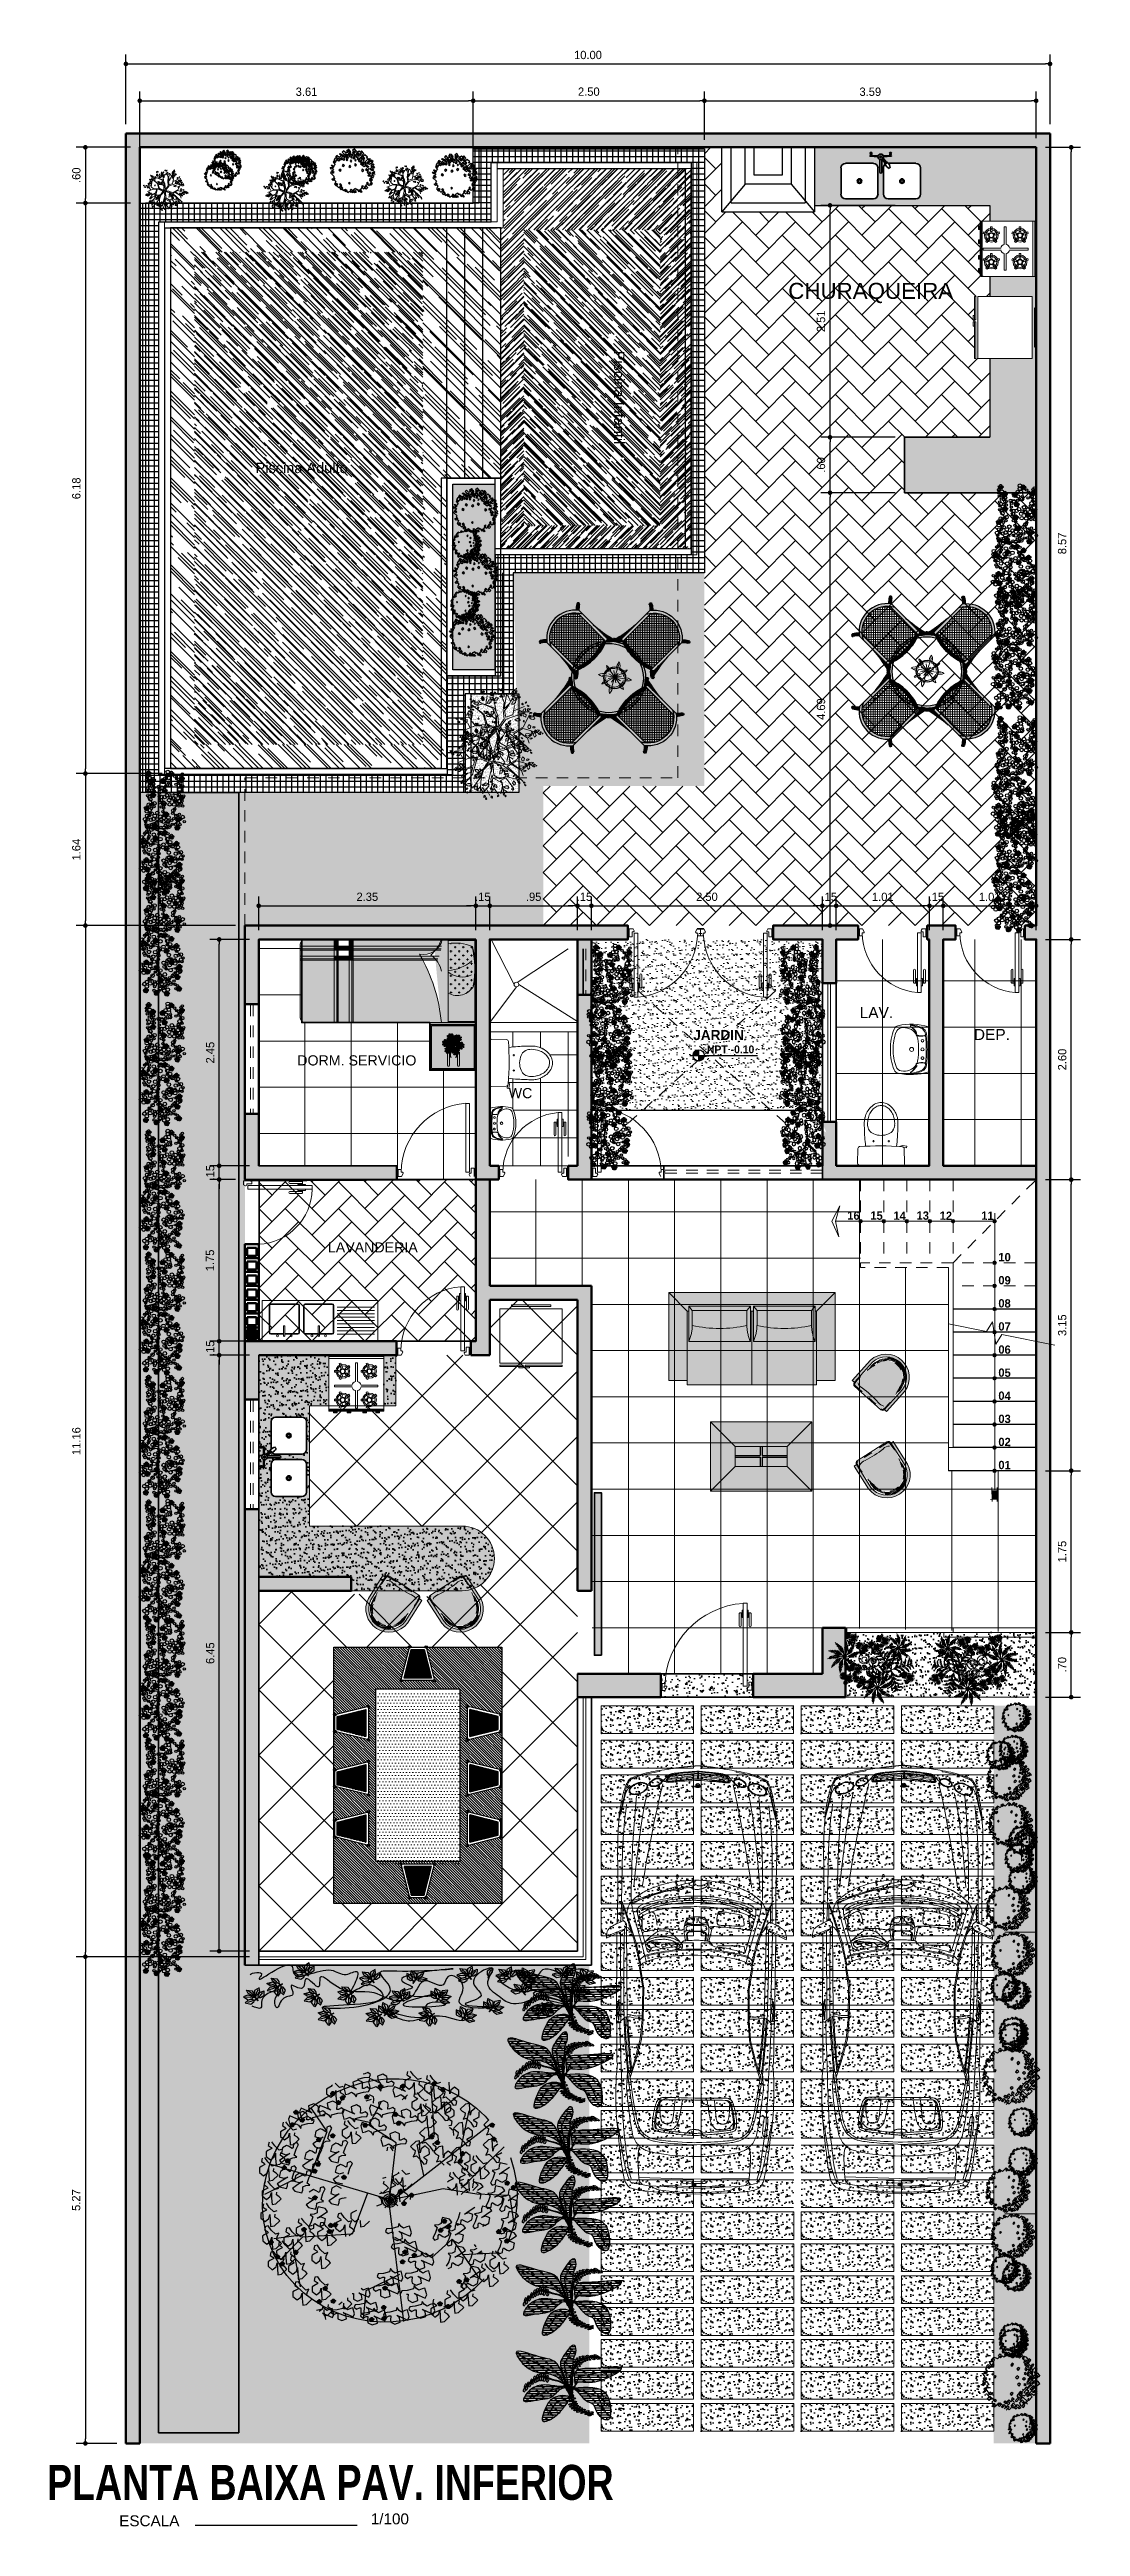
# Model space of a CAD drawing. Header units: millimetres. Extents: x 971.3 to 1010.6, y 593 to 619.8.
# Drawn here: x 971.3 to 982.45, y 593.02 to 619.83 of the extents above; entities that cross this region are included whole.
import ezdxf
from ezdxf.enums import TextEntityAlignment as Align

# ---------------------------------------------------------------- set-up
doc = ezdxf.new("R2010")
doc.units = ezdxf.units.MM
for name, pattern in [('ACAD_ISO08W100', [36, 24, -3, 6, -3]), ('ACAD_ISO10W100', [18.5, 12, -3, 0.5, -3]), ('HIDDEN', [9.525, 6.35, -3.175]), ('HIDDEN2', [0.1875, 0.125, -0.0625]), ('RAYITAS', [0.375, 0.25, -0.125])]:
    doc.linetypes.add(name, pattern=pattern)
for name, color, linetype, lineweight in [('0.13', 41, 'Continuous', 13), ('0.18', 12, 'Continuous', 18), ('1', 253, 'Continuous', 0), ('_mobiliário', 7, 'Continuous', 5), ('accesorios de agua potable', 142, 'Continuous', 25), ('acessorios', 9, 'Continuous', 5), ('barandas', 156, 'Continuous', 13), ('csco', 7, 'Continuous', 70), ('estofado', 7, 'Continuous', 25), ('FAROLAS', 45, 'Continuous', 9), ('Flechas', 222, 'Continuous', 13), ('GRASS', 106, 'Continuous', 5), ('hachura_moveis', 7, 'Continuous', 25), ('JARDINERIA', 76, 'Continuous', 13), ('LAYOUT', 4, 'Continuous', 9), ('mesa', 7, 'Continuous', 9), ('MOBILIARIOS', 44, 'Continuous', 13), ('moveis', 254, 'Continuous', 5), ('NOMBRES', 75, 'Continuous', 5), ('PISO SS.HH.', 135, 'Continuous', 9), ('PROYECCIÓN', 7, 'RAYITAS', 13), ('PUERTAS', 40, 'Continuous', 15), ('PUERTAS MADERA', 37, 'Continuous', 13), ('sanitarios', 157, 'Continuous', 13), ('textos', 7, 'Continuous', 25), ('vidrios', 251, 'Continuous', 9), ('www.dwgfree.com', 7, 'Continuous', 70)]:
    doc.layers.add(name, color=color, linetype=linetype, lineweight=lineweight)
for name, color, linetype in [('2', 42, 'Continuous'), ('3', 135, 'Continuous'), ('4', 7, 'Continuous'), ('49', 1, 'Continuous'), ('51', 3, 'Continuous'), ('8', 8, 'Continuous'), ('AREA', 7, 'Continuous'), ('ARVORES', 108, 'Continuous'), ('CANTEIRO', 8, 'Continuous'), ('FLORES', 1, 'Continuous'), ('JANELA-V', 40, 'Continuous'), ('MOB', 203, 'Continuous'), ('MOBIL', 7, 'Continuous'), ('PISO-02', 141, 'Continuous'), ('plantas', 3, 'Continuous'), ('vflor2', 50, 'Continuous'), ('Vflor6', 11, 'Continuous'), ('vfolhas2', 102, 'Continuous')]:
    doc.layers.add(name, color=color, linetype=linetype)
doc.layers.add('HATCH', color=255, linetype='Continuous', lineweight=5, plot=False)
doc.layers.add('MUEBLES', color=7, linetype='Continuous', lineweight=13, true_color=0x584b49)
doc.layers.add('PISOS', color=7, linetype='Continuous', lineweight=5, true_color=0x833e57)
doc.styles.add('ROUND3', font='swisse.ttf')
doc.styles.get("Standard").update_dxf_attribs({"font": 'stylu.ttf'})
doc.styles.add('STYLE1', font='arial.ttf')
doc.styles.add('TALLER', font='')
doc.styles.get('TALLER').set_extended_font_data('Haettenschweiler', bold=True)
doc.dimstyles.new('1-75', dxfattribs={"dimtxt": 0.09, "dimasz": 0.05, "dimexe": 0.1, "dimexo": 0.1, "dimgap": 0.05, "dimtad": 1, "dimzin": 4, "dimdsep": 46, "dimtxsty": 'Standard', "dimblk": 'DOT', "dimcen": 0.09, "dimclrd": 250, "dimclre": 250, "dimclrt": 7, "dimaunit": 1, "dimazin": 0, "dimtfac": 1, "dimtix": 1, "dimtmove": 1, "dimatfit": 3, "dimfxl": 0.5, "dimtolj": 1, "dimtzin": 0, "dimarcsym": 0})
pattern_1 = [(37.5, (1.28588, 1.000044), (-0.0032000626, 0.0978826475), [0, -0.077216, 0, -0.08636, 0, -0.08255]), (7.5, (1.28588, 1.00004), (0.089904657, 0.14336502), [0, -0.041656, 0, -0.069596, 0, -0.02667]), (327.5, (1.22339, 1.00004), (0.158198474, 0.000287437), [0, -0.0254, 0, -0.09144, 0, -0.11938]), (317.5, (1.22339, 1.00004), (0.15271129, 0.044585865), [0, -0.0127, 0, -0.059944, 0, -0.06858])]
pattern_2 = [(135, (978.19157, 614.50208), (-0.0701456, 0.1870549), [1.240011, -0.165335, 0.413337, -0.082667]), (135, (978.14306, 614.60905), (0.1361994, 0.01929), [0.248002, -0.02728, 0.496004, -0.0620005]), (135, (978.21203, 614.580997), (-0.2647996, 0.34312885), [0.661339, -0.1157343, 0.3306695, -0.0826674])]
pattern_3 = [(45, (-170.075399, -126.814874), (-0.0088388348, 0.0088388348), []), (135, (-170.075399, -126.814874), (-0.0265165043, 0.0088388348), [0.03125, -0.01875])]
pattern_4 = [(90, (-2384.8394688, 46.3806433), (-0.00125, 2e-19), [])]

msp = doc.modelspace()

# ---------------------------------------------------------------- texts
for s, height, style, p in [('PLANTA BAIXA PAV. INFERIOR', 0.37825, 'TALLER', (974.335, 593.498)), ('ESCALA', 0.1182, 'ROUND3', (972.376, 593.082)), ('1/100', 0.1182, 'ROUND3', (974.979, 593.105))]:
    msp.add_text(s, height=height, dxfattribs=dict(style=style)).set_placement(p, align=Align.MIDDLE)
at = {"layer": '1', "style": 'ROUND3'}
for s, p in [('LAV.', (980.244, 609.405)), ('DEP.', (981.494, 609.168))]:
    msp.add_text(s, height=0.12, dxfattribs=at).set_placement(p, align=Align.MIDDLE)
at = {"layer": 'AREA', "style": 'STYLE1'}
for s, height, p in [('CHURAQUEIRA', 0.1729, (979.29, 617.13)), ('Piscina Adulto', 0.11254, (973.526, 615.244))]:
    msp.add_text(s, height=height, dxfattribs=at).set_placement(p)
msp.add_text('Piscina Infantil', height=0.11254, rotation=270, dxfattribs=at).set_placement((977.405, 616.569))
at = {"layer": 'textos'}
for s, insert, char_height, width, attachment_point in [('{\\fPapyrus|b1|i0|c0|p66;JARDIN}', (978.262, 609.106), 0.11, 6.41723, 7), ('{\\fArial|b0|i0|c0|p34;DORM. SERVICIO}', (973.977, 608.943), 0.11, 6.41723, 1), ('{\\fCityBlueprint|b1|i0|c2|p2;NPT -0.10}', (978.41, 608.964), 0.08415, 28.71327, 7), ('{\\fArial|b0|i0|c0|p34;WC}', (976.265, 608.477), 0.11, 6.41723, 7), ('{\\fArial|b0|i0|c0|p34;LAVANDERIA}', (974.308, 606.809), 0.11, 6.41723, 7)]:
    msp.add_mtext(s, dxfattribs=dict(at, insert=insert, char_height=char_height, width=width, attachment_point=attachment_point))
at = {"layer": 'textos', "char_height": 0.09, "width": 6.41723, "attachment_point": 9, "rotation": 359.15}
for s, insert in [('{\\fCityBlueprint|b1|i0|c2|p2;16}', (980.062, 607.161)), ('{\\fCityBlueprint|b1|i0|c2|p2;15}', (980.312, 607.161)), ('{\\fCityBlueprint|b1|i0|c2|p2;14}', (980.562, 607.161)), ('{\\fCityBlueprint|b1|i0|c2|p2;13}', (980.812, 607.161)), ('{\\fCityBlueprint|b1|i0|c2|p2;12}', (981.062, 607.161)), ('{\\fCityBlueprint|b1|i0|c2|p2;11}', (981.512, 607.161)), ('{\\fCityBlueprint|b1|i0|c2|p2;10}', (981.697, 606.711)), ('{\\fCityBlueprint|b1|i0|c2|p2;09}', (981.697, 606.461)), ('{\\fCityBlueprint|b1|i0|c2|p2;08}', (981.697, 606.211)), ('{\\fCityBlueprint|b1|i0|c2|p2;07}', (981.697, 605.961)), ('{\\fCityBlueprint|b1|i0|c2|p2;06}', (981.697, 605.711)), ('{\\fCityBlueprint|b1|i0|c2|p2;05}', (981.697, 605.461)), ('{\\fCityBlueprint|b1|i0|c2|p2;04}', (981.697, 605.211)), ('{\\fCityBlueprint|b1|i0|c2|p2;03}', (981.697, 604.961)), ('{\\fCityBlueprint|b1|i0|c2|p2;02}', (981.697, 604.711)), ('{\\fCityBlueprint|b1|i0|c2|p2;01}', (981.697, 604.461))]:
    msp.add_mtext(s, dxfattribs=dict(at, insert=insert))

# ---------------------------------------------------------------- blocks, each defined once
blk = doc.blocks.new('Moko07pl')
at = {"color": 0, "linetype": 'ByBlock'}
for p, q in [((-0.224, 0), (0.224, 0)), ((-0.224, -0.016), (-0.224, 0)), ((0.224, -0.016), (0.224, 0)), ((-0.354, -0.044), (0.354, -0.044)), ((-0.354, -0.664), (-0.354, -0.044)), ((-0.224, -0.018), (0.224, -0.018)), ((0.354, -0.044), (0.354, -0.664)), ((0.354, -0.664), (-0.354, -0.664)), ((-0.354, -0.686), (-0.089, -0.686)), ((-0.354, -0.702), (-0.354, -0.686)), ((-0.354, -0.702), (-0.089, -0.702)), ((-0.138, -0.702), (-0.089, -0.702)), ((-0.138, -0.717), (-0.138, -0.702)), ((-0.138, -0.717), (-0.089, -0.717)), ((-0.089, -0.702), (-0.089, -0.686)), ((-0.089, -0.717), (-0.089, -0.702)), ((-0.066, -0.686), (0.354, -0.686)), ((-0.066, -0.702), (-0.066, -0.686)), ((-0.066, -0.717), (-0.066, -0.702)), ((-0.066, -0.702), (-0.017, -0.702)), ((-0.066, -0.702), (0.354, -0.702)), ((-0.066, -0.717), (-0.017, -0.717)), ((-0.017, -0.717), (-0.017, -0.702)), ((0.354, -0.702), (0.354, -0.686))]:
    blk.add_line(p, q, dxfattribs=at)
blk = doc.blocks.new('COC')
for p, q in [((-0.298, 0), (0.298, 0)), ((0.298, 0), (0.298, -0.6)), ((-0.298, -0.015), (0.292, -0.015)), ((-0.298, -0.035), (0.292, -0.035)), ((-0.237, -0.165, 0.87), (-0.237, -0.185, 0.87)), ((-0.188, -0.165, 0.87), (-0.237, -0.165, 0.87)), ((-0.237, -0.185, 0.87), (-0.188, -0.185, 0.87)), ((-0.188, -0.175, 0.87), (-0.188, -0.165, 0.87)), ((-0.188, -0.185, 0.87), (-0.188, -0.175, 0.87)), ((-0.166, -0.086, 0.87), (-0.185, -0.092, 0.87)), ((-0.185, -0.092, 0.87), (-0.169, -0.14, 0.87)), ((-0.169, -0.21, 0.87), (-0.185, -0.258, 0.87)), ((-0.185, -0.258, 0.87), (-0.166, -0.264, 0.87)), ((-0.169, -0.14, 0.87), (-0.16, -0.137, 0.87)), ((-0.16, -0.213, 0.87), (-0.169, -0.21, 0.87)), ((-0.15, -0.134, 0.87), (-0.166, -0.086, 0.87)), ((-0.166, -0.264, 0.87), (-0.15, -0.216, 0.87)), ((-0.16, -0.137, 0.87), (-0.15, -0.134, 0.87)), ((-0.15, -0.216, 0.87), (-0.16, -0.213, 0.87)), ((-0.081, -0.114, 0.87), (-0.121, -0.143, 0.87)), ((-0.121, -0.143, 0.87), (-0.115, -0.151, 0.87)), ((-0.115, -0.199, 0.87), (-0.121, -0.207, 0.87)), ((-0.121, -0.207, 0.87), (-0.081, -0.236, 0.87)), ((-0.115, -0.151, 0.87), (-0.109, -0.16, 0.87)), ((-0.109, -0.19, 0.87), (-0.115, -0.199, 0.87)), ((-0.109, -0.16, 0.87), (-0.069, -0.13, 0.87)), ((-0.069, -0.22, 0.87), (-0.109, -0.19, 0.87)), ((-0.069, -0.13, 0.87), (-0.081, -0.114, 0.87)), ((-0.081, -0.236, 0.87), (-0.069, -0.22, 0.87)), ((-0.008, -0.085, 0.87), (0.013, -0.085, 0.87)), ((-0.008, -0.286, 0.87), (-0.008, -0.085, 0.87)), ((0.013, -0.085, 0.87), (0.013, -0.286, 0.87)), ((0.052, -0.165, 0.87), (0.052, -0.185, 0.87)), ((0.102, -0.165, 0.87), (0.052, -0.165, 0.87)), ((0.052, -0.185, 0.87), (0.102, -0.185, 0.87)), ((0.102, -0.175, 0.87), (0.102, -0.165, 0.87)), ((0.102, -0.185, 0.87), (0.102, -0.175, 0.87)), ((0.124, -0.086, 0.87), (0.105, -0.092, 0.87)), ((0.105, -0.092, 0.87), (0.121, -0.14, 0.87)), ((0.121, -0.21, 0.87), (0.105, -0.258, 0.87)), ((0.105, -0.258, 0.87), (0.124, -0.264, 0.87)), ((0.121, -0.14, 0.87), (0.13, -0.137, 0.87)), ((0.13, -0.213, 0.87), (0.121, -0.21, 0.87)), ((0.14, -0.134, 0.87), (0.124, -0.086, 0.87)), ((0.124, -0.264, 0.87), (0.14, -0.216, 0.87)), ((0.13, -0.137, 0.87), (0.14, -0.134, 0.87)), ((0.14, -0.216, 0.87), (0.13, -0.213, 0.87)), ((0.209, -0.114, 0.87), (0.169, -0.143, 0.87)), ((0.169, -0.143, 0.87), (0.175, -0.151, 0.87)), ((0.175, -0.199, 0.87), (0.169, -0.207, 0.87)), ((0.169, -0.207, 0.87), (0.209, -0.236, 0.87)), ((0.175, -0.151, 0.87), (0.181, -0.16, 0.87)), ((0.181, -0.19, 0.87), (0.175, -0.199, 0.87)), ((0.181, -0.16, 0.87), (0.221, -0.13, 0.87)), ((0.221, -0.22, 0.87), (0.181, -0.19, 0.87)), ((0.221, -0.13, 0.87), (0.209, -0.114, 0.87)), ((0.209, -0.236, 0.87), (0.221, -0.22, 0.87)), ((-0.237, -0.325, 0.87), (-0.046, -0.325, 0.87)), ((-0.237, -0.345, 0.87), (-0.237, -0.325, 0.87)), ((-0.046, -0.345, 0.87), (-0.237, -0.345, 0.87)), ((-0.237, -0.475, 0.87), (-0.237, -0.495, 0.87)), ((-0.188, -0.475, 0.87), (-0.237, -0.475, 0.87)), ((-0.237, -0.495, 0.87), (-0.188, -0.495, 0.87)), ((-0.188, -0.485, 0.87), (-0.188, -0.475, 0.87)), ((-0.188, -0.495, 0.87), (-0.188, -0.485, 0.87)), ((-0.166, -0.396, 0.87), (-0.185, -0.402, 0.87)), ((-0.185, -0.402, 0.87), (-0.169, -0.45, 0.87)), ((-0.169, -0.52, 0.87), (-0.185, -0.568, 0.87)), ((-0.169, -0.45, 0.87), (-0.16, -0.447, 0.87)), ((-0.16, -0.523, 0.87), (-0.169, -0.52, 0.87)), ((-0.15, -0.444, 0.87), (-0.166, -0.396, 0.87)), ((-0.166, -0.574, 0.87), (-0.15, -0.526, 0.87)), ((-0.16, -0.447, 0.87), (-0.15, -0.444, 0.87)), ((-0.15, -0.526, 0.87), (-0.16, -0.523, 0.87)), ((-0.081, -0.424, 0.87), (-0.121, -0.453, 0.87)), ((-0.121, -0.453, 0.87), (-0.115, -0.461, 0.87)), ((-0.115, -0.509, 0.87), (-0.121, -0.517, 0.87)), ((-0.121, -0.517, 0.87), (-0.081, -0.546, 0.87)), ((-0.115, -0.461, 0.87), (-0.109, -0.47, 0.87)), ((-0.109, -0.5, 0.87), (-0.115, -0.509, 0.87)), ((-0.109, -0.47, 0.87), (-0.069, -0.44, 0.87)), ((-0.069, -0.53, 0.87), (-0.109, -0.5, 0.87)), ((-0.069, -0.44, 0.87), (-0.081, -0.424, 0.87)), ((-0.081, -0.546, 0.87), (-0.069, -0.53, 0.87)), ((-0.008, -0.384, 0.87), (-0.008, -0.575, 0.87)), ((0.013, -0.575, 0.87), (0.013, -0.384, 0.87)), ((0.232, -0.325, 0.87), (0.051, -0.325, 0.87)), ((0.051, -0.345, 0.87), (0.232, -0.345, 0.87)), ((0.052, -0.475, 0.87), (0.052, -0.495, 0.87)), ((0.102, -0.475, 0.87), (0.052, -0.475, 0.87)), ((0.052, -0.495, 0.87), (0.102, -0.495, 0.87)), ((0.102, -0.485, 0.87), (0.102, -0.475, 0.87)), ((0.102, -0.495, 0.87), (0.102, -0.485, 0.87)), ((0.124, -0.396, 0.87), (0.105, -0.402, 0.87)), ((0.105, -0.402, 0.87), (0.121, -0.45, 0.87)), ((0.121, -0.52, 0.87), (0.105, -0.568, 0.87)), ((0.121, -0.45, 0.87), (0.13, -0.447, 0.87)), ((0.13, -0.523, 0.87), (0.121, -0.52, 0.87)), ((0.14, -0.444, 0.87), (0.124, -0.396, 0.87)), ((0.124, -0.574, 0.87), (0.14, -0.526, 0.87)), ((0.13, -0.447, 0.87), (0.14, -0.444, 0.87)), ((0.14, -0.526, 0.87), (0.13, -0.523, 0.87)), ((0.209, -0.424, 0.87), (0.169, -0.453, 0.87)), ((0.169, -0.453, 0.87), (0.175, -0.461, 0.87)), ((0.175, -0.509, 0.87), (0.169, -0.517, 0.87)), ((0.169, -0.517, 0.87), (0.209, -0.546, 0.87)), ((0.175, -0.461, 0.87), (0.181, -0.47, 0.87)), ((0.181, -0.5, 0.87), (0.175, -0.509, 0.87)), ((0.181, -0.47, 0.87), (0.221, -0.44, 0.87)), ((0.221, -0.53, 0.87), (0.181, -0.5, 0.87)), ((0.221, -0.44, 0.87), (0.209, -0.424, 0.87)), ((0.209, -0.546, 0.87), (0.221, -0.53, 0.87)), ((0.232, -0.345, 0.87), (0.232, -0.325, 0.87)), ((-0.298, -0.585), (0.292, -0.585)), ((-0.298, -0.595), (0.298, -0.595)), ((-0.298, -0.605), (0.292, -0.605)), ((-0.248, -0.605, 0.78), (-0.208, -0.605, 0.78)), ((-0.248, -0.625, 0.78), (-0.248, -0.605, 0.78)), ((-0.248, -0.615, 0.78), (-0.208, -0.615, 0.78)), ((-0.248, -0.625, 0.78), (-0.248, -0.615, 0.78)), ((-0.208, -0.625, 0.78), (-0.248, -0.625, 0.78)), ((-0.208, -0.605, 0.78), (-0.208, -0.625, 0.78)), ((-0.185, -0.568, 0.87), (-0.166, -0.574, 0.87)), ((-0.098, -0.605, 0.78), (-0.058, -0.605, 0.78)), ((-0.098, -0.625, 0.78), (-0.098, -0.605, 0.78)), ((-0.098, -0.615, 0.78), (-0.058, -0.615, 0.78)), ((-0.098, -0.625, 0.78), (-0.098, -0.615, 0.78)), ((-0.058, -0.625, 0.78), (-0.098, -0.625, 0.78)), ((-0.058, -0.605, 0.78), (-0.058, -0.625, 0.78)), ((-0.008, -0.575, 0.87), (0.013, -0.575, 0.87)), ((0.072, -0.605, 0.78), (0.112, -0.605, 0.78)), ((0.072, -0.625, 0.78), (0.072, -0.605, 0.78)), ((0.072, -0.615, 0.78), (0.112, -0.615, 0.78)), ((0.072, -0.625, 0.78), (0.072, -0.615, 0.78)), ((0.112, -0.625, 0.78), (0.072, -0.625, 0.78)), ((0.105, -0.568, 0.87), (0.124, -0.574, 0.87)), ((0.112, -0.605, 0.78), (0.112, -0.625, 0.78)), ((0.212, -0.605, 0.78), (0.252, -0.605, 0.78)), ((0.212, -0.625, 0.78), (0.212, -0.605, 0.78)), ((0.212, -0.615, 0.78), (0.252, -0.615, 0.78)), ((0.212, -0.625, 0.78), (0.212, -0.615, 0.78)), ((0.252, -0.625, 0.78), (0.212, -0.625, 0.78)), ((0.252, -0.605, 0.78), (0.252, -0.625, 0.78)), ((0.292, -0.585), (0.297, -0.585)), ((0.292, -0.605), (0.297, -0.605)), ((0.297, -0.605), (0.297, -0.572))]:
    blk.add_line(p, q)
at = {"lineweight": 0}
blk.add_line((-0.298, -0.605), (-0.298, 0), dxfattribs=at)
for centre, radius in [((-0.147, -0.175, 0.87), 0.075), ((-0.147, -0.175, 0.87), 0.0608), ((-0.147, -0.175, 0.87), 0.03), ((-0.147, -0.175, 0.87), 0.0224), ((0.142, -0.175, 0.87), 0.075), ((0.142, -0.175, 0.87), 0.0608), ((0.142, -0.175, 0.87), 0.03), ((0.142, -0.175, 0.87), 0.0224), ((-0.147, -0.485, 0.87), 0.075), ((-0.147, -0.485, 0.87), 0.0608), ((-0.147, -0.485, 0.87), 0.03), ((-0.147, -0.485, 0.87), 0.0224), ((0.142, -0.485, 0.87), 0.075), ((0.142, -0.485, 0.87), 0.0608), ((0.142, -0.485, 0.87), 0.03), ((0.142, -0.485, 0.87), 0.0224)]:
    blk.add_circle(centre, radius, dxfattribs=at)
for start, end in [(101.537, 168.463), (191.537, 258.463), (11.537, 78.463), (281.537, 348.463)]:
    blk.add_arc((0.002, -0.335, 0.87), 0.05, start, end, dxfattribs=at)
blk = doc.blocks.new('in-mo3')
for p, q in [((0.234, 0), (-0.234, 0)), ((-0.254, -0.02), (-0.251, -0.182)), ((-0.093, -0.26), (-0.073, -0.26)), ((-0.083, -0.25), (-0.083, -0.27)), ((0.093, -0.26), (0.073, -0.26)), ((0.083, -0.25), (0.083, -0.27)), ((0.201, -0.203), (0.231, -0.215)), ((0.231, -0.215), (0.278, -0.208)), ((0.275, -0.188), (0.248, -0.192)), ((0.251, -0.182), (0.255, -0.02)), ((0.278, -0.208), (0.275, -0.188)), ((0, -0.647), (0, -0.647))]:
    blk.add_line(p, q)
for centre, radius, start, end in [((0.235, -0.02), 0.02, 358.6374, 90.2301), ((-0.234, -0.02), 0.02, 90.0007, 181.364), ((-0.231, -0.181), 0.02, 181.3657, 265.4927), ((-0.005, 2.682), 2.892, 265.4971, 274.5948), ((3.69, -0.632), 3.881, 173.6925, 175.1593), ((-3.69, -0.632), 3.881, 4.8413, 6.3171), ((0.231, -0.181), 0.02, 258.1015, 358.6343), ((1.817, -0.452), 1.999, 175.7698, 180.3758), ((0.037, -0.463), 0.219, 180.3747, 194.3375), ((0.058, -0.458), 0.24, 194.3353, 209.622), ((-0.043, -0.439), 0.104, 145.1497, 175.881), ((0.103, -0.45), 0.25, 175.8862, 195.5931), ((0.101, -0.45), 0.248, 195.5969, 209.3771), ((-0.033, -0.446), 0.117, 113.8997, 145.1485), ((0, -0.52), 0.197, 66.0939, 113.9061), ((0.033, -0.446), 0.117, 34.8515, 66.1003), ((-0.1, -0.45), 0.248, 330.6229, 344.4031), ((0.043, -0.439), 0.104, 4.119, 34.8503), ((-0.103, -0.45), 0.25, 344.4069, 4.1138), ((-0.057, -0.458), 0.24, 330.3788, 345.6655), ((-0.037, -0.463), 0.219, 345.6614, 359.6243), ((-1.817, -0.452), 1.999, 359.6242, 4.2302), ((0.068, -0.452), 0.252, 209.6273, 224.5489), ((0.024, -0.493), 0.16, 209.3871, 226.5438), ((0.019, -0.501), 0.183, 224.552, 245.714), ((0.016, -0.502), 0.148, 226.5501, 246.5527), ((0, -0.542), 0.138, 245.5845, 269.8782), ((0, -0.539), 0.108, 246.5493, 270.0042), ((0, -0.539), 0.108, 269.9958, 293.4507), ((0, -0.542), 0.138, 270.1216, 294.4153), ((-0.016, -0.502), 0.148, 293.4473, 313.4499), ((-0.018, -0.501), 0.183, 294.2865, 315.4485), ((-0.024, -0.493), 0.16, 313.4562, 330.6129), ((-0.067, -0.452), 0.252, 315.4504, 330.372)]:
    blk.add_arc(centre, radius, start, end)
blk = doc.blocks.new('VI-L2')
for p, q in [((-0.249, 0), (0, 0)), ((0.249, 0), (0, 0)), ((-0.178, -0.155), (-0.173, -0.154)), ((0.178, -0.155), (0.173, -0.154))]:
    blk.add_line(p, q)
at = {"linetype": 'RAYITAS'}
blk.add_circle((-0.1, -0.08), 0.015, dxfattribs=at)
for centre, radius in [((0, -0.205), 0.023), ((0, -0.08), 0.0175), ((0.1, -0.08), 0.015)]:
    blk.add_circle(centre, radius)
for centre, radius, start, end in [((-0.25, -0.01), 0.00987, 84.6619, 171.1468), ((0.25, -0.01), 0.00987, 8.8532, 95.3381), ((0.389, -0.211), 0.679, 162.6733, 192.8197), ((0.179, -0.273), 0.468, 156.5937, 173.713), ((0.168, -0.27), 0.447, 157.3185, 172.364), ((-0.268, -0.212), 0.00727, 166.8833, 336.1523), ((-0.106, -0.303), 0.179, 119.1609, 150.5087), ((-0.141, -0.294), 0.144, 104.6352, 146.6092), ((-0.088, -0.291), 0.163, 123.3082, 192.2674), ((-0.167, -0.123), 0.091, 95.7016, 156.9398), ((-0.164, -0.133), 0.088, 107.6826, 156.044), ((-0.189, -0.158), 0.0115, 46.6339, 108.6693), ((-0.146, -0.207), 0.164, 95.558, 106.0515), ((-0.173, -0.143), 0.011, 217.1723, 335.7198), ((0.018, -2.107), 2.083, 90.4913, 95.3296), ((-0.166, -0.056), 0.0119, 18.4516, 93.6807), ((-0.178, -0.061), 0.0202, 21.8719, 56.626), ((-0.292, -0.089), 0.138, 335.7738, 14.7808), ((-0.166, -0.146), 0.00136, 145.3355, 289.9664), ((-0.302, -0.088), 0.152, 337.2832, 13.5687), ((-0.099, -0.281), 0.148, 98.6598, 115.0648), ((-0.004, -1.661), 1.624, 89.8427, 95.5463), ((0.005, -1.018), 0.893, 90.3475, 98.1885), ((-0.018, -2.107), 2.083, 84.6704, 89.5087), ((0.004, -1.661), 1.624, 84.4537, 90.1573), ((-0.005, -1.018), 0.893, 81.8115, 89.6525), ((0.099, -0.281), 0.148, 64.9352, 81.3402), ((0.302, -0.088), 0.152, 166.4313, 202.7168), ((0.166, -0.056), 0.0119, 86.3193, 161.5484), ((0.292, -0.089), 0.138, 165.2192, 204.2262), ((0.178, -0.061), 0.0202, 123.374, 158.1281), ((0.146, -0.207), 0.164, 73.9485, 84.442), ((0.173, -0.143), 0.011, 204.2802, 322.8277), ((0.166, -0.146), 0.00136, 250.0336, 34.6645), ((0.167, -0.123), 0.091, 23.0602, 84.2984), ((0.088, -0.291), 0.163, 347.7326, 56.6918), ((0.141, -0.294), 0.144, 33.3908, 75.3648), ((0.189, -0.158), 0.0115, 71.3307, 133.3661), ((0.164, -0.133), 0.088, 23.956, 72.3174), ((0.106, -0.303), 0.179, 29.4913, 60.8391), ((-0.168, -0.27), 0.447, 7.636, 22.6815), ((-0.179, -0.273), 0.468, 6.287, 23.4063), ((-0.389, -0.211), 0.679, 347.1803, 17.3267), ((0.268, -0.212), 0.00727, 203.8477, 13.1167), ((-0.216, -0.35), 0.0582, 191.1891, 251.9465), ((-0.174, -0.313), 0.0745, 189.5659, 252.3768), ((-0.011, 0.134), 0.584, 247.4607, 271.0331), ((-0.002, 0.161), 0.579, 250.4193, 270.2407), ((0.002, 0.161), 0.579, 269.7593, 289.5807), ((0.011, 0.134), 0.584, 268.9669, 292.5393), ((0.174, -0.313), 0.0745, 287.6232, 350.4341), ((0.216, -0.35), 0.0582, 288.0535, 348.8109)]:
    blk.add_arc(centre, radius, start, end)
blk = doc.blocks.new('veg02')
at = {"color": 44}
for centre, radius in [((0, 0), 0.2), ((-0.02, 0.045), 0.107), ((-0.02, 0.045), 0.0667), ((0.199, 0.37), 0.2), ((0.212, 0.322), 0.107), ((0.436, 0.106), 0.1), ((0.417, 0.122), 0.0533), ((0.417, 0.122), 0.0333), ((-0.202, -0.503), 0.2), ((-0.222, -0.458), 0.107), ((-0.222, -0.458), 0.0667), ((0.337, -0.215), 0.2), ((0.317, -0.17), 0.107), ((0.317, -0.17), 0.0667), ((0.59, -0.474), 0.1), ((0.571, -0.458), 0.0533), ((0.571, -0.458), 0.0333)]:
    blk.add_circle(centre, radius, dxfattribs=at)
blk = doc.blocks.new('veg03')
at = {"layer": '0.13', "color": 76}
for centre, radius, start, end in [((0.52, 2.669), 0.984, 206.45335, 246.1764), ((0.973, 2.263), 0.984, 170.45335, 210.1764), ((1.101, 1.669), 0.984, 134.45335, 174.1764), ((0.944, 1.227), 0.984, 106.85532, 146.57838), ((-1.234, 1.28), 0.826, 197.87058, 237.59363), ((-0.908, 0.886), 0.826, 161.87058, 201.59363), ((-0.018, 2.743), 0.984, 238.49361, 278.21666), ((-0.545, 2.492), 0.984, 272.9939, 312.71696), ((-0.859, 1.693), 0.984, 324.69202, 4.41507), ((0.515, 0.867), 0.984, 73.78956, 113.51262), ((-0.09, 0.808), 0.984, 37.78956, 77.51262), ((-0.627, 1.131), 0.984, 0.69202, 40.41507), ((-1.744, 1.406), 0.826, 234.96812, 274.69118), ((-2.216, 1.209), 0.826, 270.96812, 310.69118), ((-2.47, 0.813), 0.826, 304.03388, 343.75694), ((-2.487, 0.42), 0.826, 331.63191, 11.35496), ((-0.962, 0.168), 0.826, 110.17246, 149.89552), ((-1.322, -0.164), 0.826, 75.67217, 115.39522), ((-2.237, -0.026), 0.826, 7.63191, 47.35496), ((-1.772, -0.239), 0.826, 43.63191, 83.35496), ((-0.141, 0.974), 0.984, 238.49361, 278.21666), ((-0.667, 0.723), 0.984, 272.9939, 312.71696), ((0.397, 0.9), 0.984, 206.45335, 246.1764), ((-0.981, -0.076), 0.984, 324.69202, 4.41507), ((0.851, 0.495), 0.984, 170.45335, 210.1764), ((0.979, -0.1), 0.984, 134.45335, 174.1764), ((0.821, -0.542), 0.984, 106.85532, 146.57838), ((0.393, -0.902), 0.984, 73.78956, 113.51262), ((-0.213, -0.961), 0.984, 37.78956, 77.51262), ((-0.749, -0.638), 0.984, 0.69202, 40.41507)]:
    blk.add_arc(centre, radius, start, end, dxfattribs=at)
at = {"layer": '0.13', "color": 64}
for centre, radius, start, end in [((-0.305, 2.173), 0.0509, 218.36189, 277.62232), ((-0.249, 2.186), 0.121, 227.46172, 266.11732), ((-0.422, 2.148), 0.117, 353.01488, 22.93429), ((0.082, 3.128), 1.161, 250.77107, 255.72133), ((-0.49, 2.051), 0.238, 2.02187, 29.59544), ((0.15, 3.06), 1.161, 249.15003, 255.79345), ((-0.817, 1.893), 0.619, 10.63541, 23.41462), ((-0.88, 1.781), 0.756, 12.13571, 23.69373), ((-1.034, 1.546), 1.019, 19.25828, 29.21343), ((-0.891, 1.503), 0.935, 21.61745, 32.0096), ((0.904, 2.797), 1.161, 213.15003, 219.79345), ((0.889, 2.892), 1.161, 214.77107, 219.72133), ((0.926, 2.71), 1.161, 211.53103, 219.89044), ((0.946, 2.652), 1.161, 210.26529, 219.98463), ((0.963, 2.61), 1.161, 209.10135, 220.0809), ((0.067, 2.324), 0.121, 191.46172, 230.11732), ((0.014, 2.347), 0.0509, 182.36189, 241.62232), ((-0.095, 2.395), 0.117, 317.01488, 346.93429), ((-0.207, 2.357), 0.238, 326.02187, 353.59544), ((-0.564, 2.422), 0.619, 334.63541, 347.41462), ((-0.682, 2.367), 0.756, 336.13571, 347.69373), ((-0.944, 2.268), 1.019, 343.25828, 353.21343), ((-0.854, 2.15), 0.935, 345.61745, 356.0096), ((1.297, 1.956), 1.161, 173.10135, 184.0809), ((1.308, 2), 1.161, 174.26529, 183.98463), ((-0.444, 2.651), 0.935, 309.61745, 320.0096), ((1.326, 2.058), 1.161, 175.53103, 183.89044), ((-0.446, 2.799), 1.019, 307.25828, 317.21343), ((1.25, 1.39), 1.161, 145.50332, 156.48287), ((1.359, 2.141), 1.161, 177.15003, 183.79345), ((-0.176, 2.726), 0.756, 300.13571, 311.69373), ((1.28, 1.424), 1.161, 146.66726, 156.38661), ((1.402, 2.227), 1.161, 178.77107, 183.72133), ((-0.049, 2.7), 0.619, 298.63541, 311.41462), ((1.323, 1.467), 1.161, 147.933, 156.29241), ((0.096, 2.946), 1.019, 279.66026, 289.61541), ((0.404, 2.25), 0.121, 155.46172, 194.11732), ((0.201, 2.438), 0.238, 290.02187, 317.59544), ((0.375, 2.301), 0.0509, 146.36189, 205.62232), ((1.391, 1.526), 1.161, 149.552, 156.19543), ((0.301, 2.755), 0.756, 272.53768, 284.09571), ((0.315, 2.404), 0.117, 281.01488, 310.93429), ((1.469, 1.582), 1.161, 151.17304, 156.1233), ((0.402, 2.674), 0.619, 271.03739, 283.81659), ((0.503, 2.326), 0.238, 262.42384, 289.99741), ((0.595, 2.065), 0.121, 127.8637, 166.5193), ((0.593, 2.123), 0.0509, 118.76386, 178.02429), ((0.587, 2.242), 0.117, 253.41685, 283.33626), ((-2.082, 0.965), 0.0986, 344.4321, 14.35152), ((-0.9, 1.419), 0.975, 206.1883, 211.13856), ((-1.653, 1.05), 0.102, 182.87895, 221.53455), ((-1.694, 1.077), 0.0427, 173.77911, 233.03955), ((-2.165, 1.211), 0.52, 326.05264, 338.83185), ((-1.877, 1.112), 0.2, 317.4391, 345.01267), ((-1.779, 1.13), 0.0986, 308.4321, 338.35152), ((-0.54, 1.801), 0.117, 25.05514, 54.97455), ((-0.455, 1.885), 0.0509, 250.40215, 309.66258), ((-0.442, 1.42), 0.117, 59.55543, 89.47484), ((-0.413, 1.925), 0.121, 259.50198, 298.15759), ((-0.546, 1.683), 0.238, 34.06213, 61.6357), ((-0.38, 1.319), 0.238, 68.56242, 96.13599), ((-0.419, 1.537), 0.0509, 284.90244, 344.16287), ((-0.74, 1.376), 0.619, 42.67568, 55.45488), ((-0.632, 2.899), 1.161, 282.81133, 287.76159), ((-0.366, 0.957), 0.619, 77.17597, 89.95517), ((-0.408, 1.594), 0.121, 294.00228, 332.65788), ((-0.539, 2.878), 1.161, 281.19029, 287.83371), ((-0.734, 1.247), 0.756, 44.17597, 55.73399), ((-0.287, 0.854), 0.756, 78.67626, 90.23428), ((-1.14, 2.273), 1.161, 317.31162, 322.26188), ((-0.45, 2.866), 1.161, 279.57129, 287.9307), ((-0.739, 0.967), 1.019, 51.29854, 61.25369), ((-0.134, 0.62), 1.019, 85.79884, 95.75399), ((0.22, 3.003), 1.161, 247.53103, 255.89044), ((-0.389, 2.863), 1.161, 278.30555, 288.02489), ((-1.051, 2.308), 1.161, 315.69058, 322.334), ((-0.344, 2.863), 1.161, 277.14161, 288.12116), ((0.269, 2.968), 1.161, 246.26529, 255.98463), ((-0.596, 1.006), 0.935, 53.65771, 64.04986), ((0.307, 2.944), 1.161, 245.10135, 256.0809), ((-0.037, 0.733), 0.935, 88.158, 98.55015), ((-0.971, 2.349), 1.161, 314.07158, 322.43099), ((-0.919, 2.381), 1.161, 312.80584, 322.52519), ((-0.882, 2.406), 1.161, 311.6419, 322.62145), ((0.046, 1.11), 0.117, 111.25354, 141.17296), ((0.164, 1.096), 0.238, 120.26054, 147.83411), ((0.457, 0.882), 0.619, 128.87408, 141.65329), ((0.586, 0.88), 0.756, 130.37438, 141.9324), ((0.865, 0.856), 1.019, 137.49695, 147.4521), ((-0.032, 1.2), 0.0509, 336.60055, 35.86099), ((0.836, 1.001), 0.935, 139.85612, 150.24827), ((-0.069, 1.245), 0.121, 345.70039, 24.35599), ((-1.056, 1.091), 1.161, 9.00973, 13.96), ((-1.028, 1.183), 1.161, 7.3887, 14.03212), ((-1.011, 1.271), 1.161, 5.76969, 14.12911), ((-1.003, 1.331), 1.161, 4.50396, 14.2233), ((-1, 1.376), 1.161, 3.34002, 14.31957), ((-0.555, 0.791), 1.161, 39.34002, 50.31957), ((-0.531, 0.753), 1.161, 40.50396, 50.2233), ((1.151, 1.567), 0.935, 175.85612, 186.24827), ((0.861, 0.837), 1.161, 112.43757, 123.41711), ((0.029, 2.813), 0.935, 282.01942, 292.41157), ((0.172, 0.58), 1.161, 76.43757, 87.41711), ((1.26, 1.467), 1.019, 173.49695, 183.4521), ((-0.501, 0.7), 1.161, 41.76969, 50.12911), ((1.02, 1.322), 0.756, 166.37438, 177.9324), ((0.905, 0.848), 1.161, 113.60151, 123.32085), ((0.214, 0.564), 1.161, 77.60151, 87.32085), ((0.614, 2.694), 0.935, 248.95367, 259.34582), ((1.064, 2.229), 0.935, 212.95367, 223.34582), ((-0.464, 0.618), 1.161, 43.3887, 50.03212), ((0.914, 1.248), 0.619, 164.87408, 177.65329), ((0.552, 1.249), 0.238, 156.26054, 183.83411), ((-0.432, 0.528), 1.161, 45.00973, 49.96), ((0.27, 0.54), 1.161, 78.86724, 87.22666), ((0.964, 0.861), 1.161, 114.86724, 123.22666), ((0.448, 1.191), 0.117, 147.25354, 177.17296), ((1.212, 2.214), 1.019, 210.5945, 220.54965), ((0.275, 1.232), 0.121, 21.70039, 60.35599), ((0.742, 2.77), 1.019, 246.5945, 256.54965), ((0.332, 1.219), 0.0509, 12.60055, 71.86099), ((0.349, 0.498), 1.161, 80.48625, 87.12967), ((1.108, 1.954), 0.756, 203.47193, 215.02995), ((1.053, 0.873), 1.161, 116.48625, 123.12967), ((0.81, 2.498), 0.756, 239.47193, 251.02995), ((0.429, 0.444), 1.161, 82.10728, 87.05755), ((1.068, 1.831), 0.619, 201.97163, 214.75084), ((1.149, 0.877), 1.161, 118.10728, 123.05755), ((0.85, 2.375), 0.619, 237.97163, 250.75084), ((0.778, 1.613), 0.238, 193.35809, 220.93166), ((0.568, 1.433), 0.121, 58.79794, 97.45354), ((0.745, 2.028), 0.238, 229.35809, 256.93166), ((0.68, 1.759), 0.121, 94.79794, 133.45354), ((0.621, 1.456), 0.0509, 49.6981, 108.95854), ((0.731, 1.504), 0.117, 184.35109, 214.2705), ((0.71, 1.809), 0.0509, 85.6981, 144.95854), ((0.77, 1.912), 0.117, 220.35109, 250.2705), ((-2.155, 0.709), 0.0427, 246.87666, 306.1371), ((-2.231, 0.644), 0.0986, 21.52965, 51.44906), ((-2.161, 0.306), 0.0986, 57.52965, 87.44906), ((-2.118, 0.741), 0.102, 255.9765, 294.6321), ((-2.242, 0.545), 0.2, 30.53665, 58.11022), ((-2.138, 0.404), 0.0427, 282.87666, 342.1371), ((-2.112, 0.22), 0.2, 66.53665, 94.11022), ((-2.42, 0.298), 0.52, 39.15019, 51.9294), ((-2.251, 1.569), 0.975, 279.28584, 284.23611), ((-2.111, -0.085), 0.52, 75.15019, 87.9294), ((-2.127, 0.452), 0.102, 291.9765, 330.6321), ((-2.174, 1.546), 0.975, 277.66481, 284.30823), ((-2.421, 0.189), 0.635, 40.65049, 52.20851), ((-2.722, 1.043), 0.975, 315.28584, 320.23611), ((-2.048, -0.174), 0.635, 76.65049, 88.20851), ((-1.981, 0.972), 0.0427, 209.77911, 269.03955), ((-1.933, 0.975), 0.102, 218.87895, 257.53455), ((-2.1, 1.532), 0.975, 276.0458, 284.40522), ((-1.54, 1.716), 0.975, 242.1883, 247.13856), ((-2.441, -0.045), 0.856, 47.77306, 57.72821), ((-1.926, -0.375), 0.856, 83.77306, 93.72821), ((-1.932, 0.087), 0.0986, 90.59541, 120.51482), ((-2.646, 1.07), 0.975, 313.66481, 320.30823), ((-1.492, 1.651), 0.975, 240.56726, 247.21068), ((-2.049, 1.526), 0.975, 274.78007, 284.49941), ((-2.15, 0.893), 0.2, 353.4391, 21.01267), ((-1.844, 0.041), 0.2, 99.60241, 127.17597), ((-2.011, 1.524), 0.975, 273.61613, 284.59567), ((-1.441, 1.595), 0.975, 238.94825, 247.30767), ((-1.676, -0.213), 0.52, 108.21595, 120.99515), ((-2.441, 0.803), 0.52, 2.05264, 14.83185), ((-1.966, 0.181), 0.0427, 315.94242, 15.20285), ((-2.319, -0.02), 0.786, 50.13223, 60.52438), ((-1.842, -0.283), 0.786, 86.13223, 96.52438), ((-1.405, 1.56), 0.975, 237.68252, 247.40186), ((-2.577, 1.102), 0.975, 312.0458, 320.40522), ((-1.376, 1.535), 0.975, 236.51858, 247.49813), ((-1.576, -0.254), 0.635, 109.71625, 121.27427), ((-1.983, 0.227), 0.102, 325.04226, 3.69786), ((-2.533, 1.127), 0.975, 310.78007, 320.49941), ((-2.508, 0.718), 0.635, 3.55294, 15.11096), ((-2.501, 1.147), 0.975, 309.61613, 320.59567), ((-1.363, -0.356), 0.856, 116.83882, 126.79397), ((-2.665, 0.542), 0.856, 10.67551, 20.63066), ((-2.804, 0.398), 0.975, 348.3516, 353.30187), ((-1.343, -0.232), 0.786, 119.19798, 129.59013), ((-2.552, 0.489), 0.786, 13.03468, 23.42683), ((-2.755, 0.463), 0.975, 346.73056, 353.37399), ((-0.891, 1.263), 0.975, 202.94825, 211.30767), ((-0.882, 1.213), 0.975, 201.68252, 211.40186), ((-0.873, 1.176), 0.975, 200.51858, 211.49813), ((-0.899, 1.338), 0.975, 204.56726, 211.21068), ((-2.715, 0.526), 0.975, 345.11156, 353.47097), ((-1.673, 0.025), 0.0986, 118.19344, 148.11285), ((-2.691, 0.572), 0.975, 343.84582, 353.56517), ((-1.574, 0.025), 0.2, 127.20043, 154.774), ((-1.308, -0.123), 0.52, 135.81398, 148.59318), ((-2.676, 0.606), 0.975, 342.68189, 353.66143), ((-1.2, -0.112), 0.635, 137.31427, 148.87229), ((-0.965, -0.104), 0.856, 144.43684, 154.39199), ((-2.27, 1.18), 0.635, 327.55294, 339.11096), ((-1.004, 0.015), 0.786, 146.79601, 157.18816), ((-2.5, 1.131), 0.856, 334.67551, 344.63066), ((-2.44, 1.021), 0.786, 337.03468, 347.42683), ((-1.747, 0.093), 0.0427, 343.54045, 42.80088), ((-1.783, 0.126), 0.102, 352.64028, 31.29589), ((-2.59, -0.103), 0.975, 15.94963, 20.89989), ((-2.577, -0.023), 0.975, 14.32859, 20.97201), ((-2.573, 0.141), 0.975, 10.27991, 21.25946), ((-2.571, 0.103), 0.975, 11.44385, 21.16319), ((-2.571, 0.052), 0.975, 12.70959, 21.069), ((-0.713, 0.32), 0.975, 148.82046, 159.80001), ((-2.142, -0.302), 0.975, 46.27991, 57.25946), ((-0.689, 0.35), 0.975, 149.9844, 159.70375), ((-1.806, 1.453), 0.786, 285.33656, 295.72871), ((-1.031, -0.18), 0.975, 114.32017, 125.29972), ((-1.534, -0.406), 0.975, 82.27991, 93.25946), ((-2.118, -0.331), 0.975, 47.44385, 57.16319), ((-0.799, 0.519), 0.786, 182.79601, 193.18816), ((-0.656, 0.388), 0.975, 151.25014, 159.60955), ((-1.756, 1.568), 0.856, 282.9774, 292.93255), ((-2.088, -0.372), 0.975, 48.70959, 57.069), ((-0.995, -0.169), 0.975, 115.48411, 125.20345), ((-0.697, 0.446), 0.856, 180.43684, 190.39199), ((-1.497, -0.416), 0.975, 83.44385, 93.16319), ((-1.29, 1.373), 0.786, 250.83627, 261.22842), ((-0.929, 1.047), 0.786, 218.79601, 229.18816), ((-0.883, 0.301), 0.635, 173.31427, 184.87229), ((-2.049, -0.437), 0.975, 50.32859, 56.97201), ((-0.602, 0.44), 0.975, 152.86914, 159.51256), ((-1.575, 1.418), 0.635, 275.85482, 287.41284), ((-0.945, -0.156), 0.975, 116.74985, 125.10926), ((-1.449, -0.432), 0.975, 84.70959, 93.069), ((-1.184, 1.44), 0.856, 248.4771, 258.43225), ((-0.804, 1.048), 0.856, 216.43684, 226.39199), ((-0.964, 0.229), 0.52, 171.81398, 184.59318), ((-2.013, -0.509), 0.975, 51.94963, 56.89989), ((-1.266, 0.192), 0.2, 163.20043, 190.774), ((-1.495, 0.15), 0.102, 28.64028, 67.29589), ((-0.539, 0.491), 0.975, 154.49018, 159.44044), ((-1.487, 1.355), 0.52, 274.35453, 287.13373), ((-1.347, 0.133), 0.0986, 154.19344, 184.11285), ((-1.446, 0.145), 0.0427, 19.54045, 78.80088), ((-0.871, -0.144), 0.975, 118.36885, 125.01227), ((-1.379, -0.461), 0.975, 86.32859, 92.97201), ((-1.119, 1.213), 0.635, 241.35453, 252.91255), ((-0.869, 0.821), 0.635, 209.31427, 220.87229), ((-1.385, 1.068), 0.2, 265.74098, 293.31455), ((-1.295, 0.854), 0.102, 131.18084, 169.83644), ((-1.308, -0.498), 0.975, 87.94963, 92.89989), ((-0.892, 0.715), 0.52, 207.81398, 220.59318), ((-0.791, -0.138), 0.975, 119.98989, 124.94015), ((-1.3, 0.902), 0.0427, 122.081, 181.34143), ((-1.082, 1.111), 0.52, 239.85424, 252.63344), ((-1.31, 1.002), 0.0986, 256.73399, 286.6534), ((-1.115, 0.508), 0.2, 199.20043, 226.774), ((-1.276, 0.34), 0.102, 64.64028, 103.29589), ((-1.161, 0.817), 0.2, 231.24069, 258.81426), ((-1.208, 0.59), 0.102, 96.68054, 135.33615), ((-1.233, 0.364), 0.0427, 55.54045, 114.80088), ((-1.146, 0.413), 0.0986, 190.19344, 220.11285), ((-1.185, 0.632), 0.0427, 87.58071, 146.84114), ((-1.137, 0.721), 0.0986, 222.2337, 252.15311), ((-0.663, 0.032), 0.117, 25.05514, 54.97455), ((-0.577, 0.116), 0.0509, 250.40215, 309.66258), ((-0.536, 0.157), 0.121, 259.50198, 298.15759), ((-0.669, -0.086), 0.238, 34.06213, 61.6357), ((-0.862, -0.393), 0.619, 42.67568, 55.45488), ((-0.755, 1.131), 1.161, 282.81133, 287.76159), ((-0.428, 0.404), 0.0509, 218.36189, 277.62232), ((-0.371, 0.417), 0.121, 227.46172, 266.11732), ((-0.545, 0.379), 0.117, 353.01488, 22.93429), ((-0.661, 1.109), 1.161, 281.19029, 287.83371), ((-0.856, -0.522), 0.756, 44.17597, 55.73399), ((-0.04, 1.359), 1.161, 250.77107, 255.72133), ((-0.613, 0.282), 0.238, 2.02187, 29.59544), ((0.028, 1.291), 1.161, 249.15003, 255.79345), ((-0.862, -0.802), 1.019, 51.29854, 61.25369), ((-0.939, 0.125), 0.619, 10.63541, 23.41462), ((0.097, 1.234), 1.161, 247.53103, 255.89044), ((0.147, 1.199), 1.161, 246.26529, 255.98463), ((-1.002, 0.012), 0.756, 12.13571, 23.69373), ((-0.718, -0.763), 0.935, 53.65771, 64.04986), ((0.185, 1.175), 1.161, 245.10135, 256.0809), ((-1.156, -0.222), 1.019, 19.25828, 29.21343), ((-1.014, -0.266), 0.935, 21.61745, 32.0096), ((0.781, 1.028), 1.161, 213.15003, 219.79345), ((0.766, 1.123), 1.161, 214.77107, 219.72133), ((0.804, 0.941), 1.161, 211.53103, 219.89044), ((0.823, 0.884), 1.161, 210.26529, 219.98463), ((-0.055, 0.555), 0.121, 191.46172, 230.11732), ((0.84, 0.842), 1.161, 209.10135, 220.0809), ((-0.108, 0.579), 0.0509, 182.36189, 241.62232), ((-0.33, 0.588), 0.238, 326.02187, 353.59544), ((-0.218, 0.627), 0.117, 317.01488, 346.93429), ((-0.687, 0.653), 0.619, 334.63541, 347.41462), ((-0.804, 0.599), 0.756, 336.13571, 347.69373), ((-1.066, 0.499), 1.019, 343.25828, 353.21343), ((-0.976, 0.381), 0.935, 345.61745, 356.0096), ((1.175, 0.187), 1.161, 173.10135, 184.0809), ((1.186, 0.231), 1.161, 174.26529, 183.98463), ((-0.566, 0.882), 0.935, 309.61745, 320.0096), ((1.203, 0.289), 1.161, 175.53103, 183.89044), ((-0.569, 1.031), 1.019, 307.25828, 317.21343), ((1.128, -0.378), 1.161, 145.50332, 156.48287), ((1.236, 0.372), 1.161, 177.15003, 183.79345), ((-0.299, 0.957), 0.756, 300.13571, 311.69373), ((1.158, -0.345), 1.161, 146.66726, 156.38661), ((0.739, -0.932), 1.161, 112.43757, 123.41711), ((-0.093, 1.044), 0.935, 282.01942, 292.41157), ((1.28, 0.458), 1.161, 178.77107, 183.72133), ((-0.172, 0.932), 0.619, 298.63541, 311.41462), ((1.2, -0.302), 1.161, 147.933, 156.29241), ((-0.027, 1.177), 1.019, 279.66026, 289.61541), ((0.782, -0.92), 1.161, 113.60151, 123.32085), ((0.492, 0.926), 0.935, 248.95367, 259.34582), ((0.079, 0.67), 0.238, 290.02187, 317.59544), ((0.282, 0.482), 0.121, 155.46172, 194.11732), ((0.252, 0.532), 0.0509, 146.36189, 205.62232), ((0.841, -0.908), 1.161, 114.86724, 123.22666), ((1.268, -0.243), 1.161, 149.552, 156.19543), ((0.179, 0.986), 0.756, 272.53768, 284.09571), ((0.192, 0.635), 0.117, 281.01488, 310.93429), ((0.62, 1.001), 1.019, 246.5945, 256.54965), ((1.346, -0.187), 1.161, 151.17304, 156.1233), ((0.279, 0.905), 0.619, 271.03739, 283.81659), ((0.93, -0.895), 1.161, 116.48625, 123.12967), ((0.688, 0.729), 0.756, 239.47193, 251.02995), ((0.38, 0.557), 0.238, 262.42384, 289.99741), ((0.473, 0.296), 0.121, 127.8637, 166.5193), ((1.026, -0.891), 1.161, 118.10728, 123.05755), ((0.728, 0.606), 0.619, 237.97163, 250.75084), ((0.47, 0.354), 0.0509, 118.76386, 178.02429), ((0.465, 0.474), 0.117, 253.41685, 283.33626), ((0.622, 0.259), 0.238, 229.35809, 256.93166), ((0.558, -0.01), 0.121, 94.79794, 133.45354), ((0.587, 0.04), 0.0509, 85.6981, 144.95854), ((0.648, 0.144), 0.117, 220.35109, 250.2705), ((-0.564, -0.349), 0.117, 59.55543, 89.47484), ((-0.503, -0.45), 0.238, 68.56242, 96.13599), ((-0.541, -0.231), 0.0509, 284.90244, 344.16287), ((-0.488, -0.812), 0.619, 77.17597, 89.95517), ((-0.53, -0.174), 0.121, 294.00228, 332.65788), ((-0.41, -0.915), 0.756, 78.67626, 90.23428), ((-1.262, 0.504), 1.161, 317.31162, 322.26188), ((-0.572, 1.097), 1.161, 279.57129, 287.9307), ((-0.256, -1.149), 1.019, 85.79884, 95.75399), ((-0.512, 1.094), 1.161, 278.30555, 288.02489), ((-1.173, 0.54), 1.161, 315.69058, 322.334), ((-0.466, 1.094), 1.161, 277.14161, 288.12116), ((-0.16, -1.036), 0.935, 88.158, 98.55015), ((-1.093, 0.58), 1.161, 314.07158, 322.43099), ((-1.041, 0.612), 1.161, 312.80584, 322.52519), ((-1.004, 0.637), 1.161, 311.6419, 322.62145), ((-0.076, -0.659), 0.117, 111.25354, 141.17296), ((0.041, -0.673), 0.238, 120.26054, 147.83411), ((0.335, -0.886), 0.619, 128.87408, 141.65329), ((0.464, -0.889), 0.756, 130.37438, 141.9324), ((0.743, -0.913), 1.019, 137.49695, 147.4521), ((-0.154, -0.568), 0.0509, 336.60055, 35.86099), ((0.714, -0.767), 0.935, 139.85612, 150.24827), ((-0.192, -0.524), 0.121, 345.70039, 24.35599), ((-1.178, -0.678), 1.161, 9.00973, 13.96), ((-1.151, -0.586), 1.161, 7.3887, 14.03212), ((-1.133, -0.498), 1.161, 5.76969, 14.12911), ((-1.126, -0.438), 1.161, 4.50396, 14.2233), ((-1.123, -0.393), 1.161, 3.34002, 14.31957), ((-0.677, -0.978), 1.161, 39.34002, 50.31957), ((-0.653, -1.016), 1.161, 40.50396, 50.2233), ((1.029, -0.201), 0.935, 175.85612, 186.24827), ((0.05, -1.188), 1.161, 76.43757, 87.41711), ((1.138, -0.302), 1.019, 173.49695, 183.4521), ((-0.624, -1.069), 1.161, 41.76969, 50.12911), ((0.898, -0.446), 0.756, 166.37438, 177.9324), ((0.092, -1.204), 1.161, 77.60151, 87.32085), ((0.942, 0.46), 0.935, 212.95367, 223.34582), ((-0.586, -1.15), 1.161, 43.3887, 50.03212), ((0.792, -0.52), 0.619, 164.87408, 177.65329), ((0.429, -0.52), 0.238, 156.26054, 183.83411), ((-0.555, -1.241), 1.161, 45.00973, 49.96), ((0.147, -1.229), 1.161, 78.86724, 87.22666), ((0.326, -0.578), 0.117, 147.25354, 177.17296), ((1.09, 0.445), 1.019, 210.5945, 220.54965), ((0.153, -0.537), 0.121, 21.70039, 60.35599), ((0.21, -0.55), 0.0509, 12.60055, 71.86099), ((0.226, -1.271), 1.161, 80.48625, 87.12967), ((0.985, 0.185), 0.756, 203.47193, 215.02995), ((0.306, -1.324), 1.161, 82.10728, 87.05755), ((0.945, 0.062), 0.619, 201.97163, 214.75084), ((0.656, -0.156), 0.238, 193.35809, 220.93166), ((0.446, -0.336), 0.121, 58.79794, 97.45354), ((0.499, -0.312), 0.0509, 49.6981, 108.95854), ((0.608, -0.265), 0.117, 184.35109, 214.2705)]:
    blk.add_arc(centre, radius, start, end, dxfattribs=at)
blk = doc.blocks.new('veg04')
at = {"layer": '0.18', "color": 56}
for p in [(-0.108, 0.771), (0.846, 0.171), (-0.764, -0.507), (0.421, -0.873)]:
    blk.add_line(p, (0.011, -0.098), dxfattribs=at)
for centre, radius, start, end in [((-0.567, 0.094), 0.1, 94.89022, 230.68573), ((-0.496, 0.057), 0.14, 113.01696, 196.48644), ((-0.678, -0.747), 0.947, 43.30968, 84.49098), ((-0.476, 0.206), 0.101, 67.57448, 186.58), ((-0.475, 0.078), 0.1, 94.89022, 230.68573), ((-0.358, 0.1), 0.219, 112.4505, 156.04312), ((-0.403, 0.04), 0.14, 113.01696, 196.48644), ((-0.349, -0.004), 0.134, 66.70689, 206.80874), ((-0.376, 0.187), 0.101, 67.57448, 186.58), ((-0.252, -0.095), 0.219, 101.58611, 171.92952), ((-0.258, 0.082), 0.219, 112.4505, 156.04312), ((-0.112, 0.271), 0.413, 214.64469, 276.16601), ((-0.188, 0.103), 0.273, 194.1979, 294.40654), ((-0.17, -0.176), 0.227, 89.28015, 167.1997), ((0.141, -0.641), 0.741, 113.23321, 135.97151), ((-0.268, -0.053), 0.273, 11.25841, 111.46705), ((-0.361, -0.212), 0.413, 29.49893, 91.02026), ((-0.291, 0.242), 0.28, 33.08138, 103.22619), ((-0.414, 0.048), 0.47, 39.20367, 82.86904), ((-0.269, 0.084), 0.28, 33.08138, 103.22619), ((-0.392, -0.11), 0.47, 39.20367, 82.86904), ((-0.177, 0.111), 0.152, 72.81901, 172.23586), ((-0.242, 0.55), 0.202, 44.12244, 107.4568), ((-0.373, 0.293), 0.455, 51.90876, 81.21183), ((0.056, -0.139), 0.438, 115.40834, 143.72664), ((-0.226, 0.432), 0.202, 44.12244, 107.4568), ((-0.356, 0.174), 0.455, 51.90876, 81.21183), ((-0.072, 0.053), 0.0987, 42.05822, 182.96036), ((-0.026, -0.015), 0.137, 78.27225, 156.5019), ((0.081, 0.594), 0.202, 88.20815, 151.5425), ((0.276, 0.382), 0.455, 114.45312, 143.75619), ((0.097, 0.476), 0.202, 88.20815, 151.5425), ((0.292, 0.264), 0.455, 114.45312, 143.75619), ((0.211, 0.311), 0.28, 92.43876, 162.58357), ((0.381, 0.158), 0.47, 112.79591, 156.46128), ((0.233, 0.153), 0.28, 92.43876, 162.58357), ((0.403, 0), 0.47, 112.79591, 156.46128), ((0.268, 0.02), 0.273, 84.1979, 184.40654), ((0.401, -0.108), 0.413, 104.64469, 166.16601), ((-0.166, 0.249), 0.413, 309.49893, 11.02026), ((0.007, 0.185), 0.273, 291.25841, 31.46705), ((-0.07, 0.297), 0.47, 319.20367, 2.86904), ((0.141, 0.21), 0.28, 313.08138, 23.22619), ((0.297, -0.272), 0.28, 12.43876, 82.58357), ((0.081, 0.346), 0.47, 319.20367, 2.86904), ((0.327, -0.418), 0.47, 32.79591, 76.46128), ((0.293, 0.259), 0.28, 313.08138, 23.22619), ((0.448, -0.223), 0.28, 12.43876, 82.58357), ((0.216, 0.312), 0.455, 331.90876, 1.21183), ((0.416, -0.311), 0.455, 34.45312, 63.75619), ((0.491, 0.228), 0.202, 324.12244, 27.4568), ((0.591, -0.082), 0.202, 8.20815, 71.5425), ((0.329, 0.348), 0.455, 331.90876, 1.21183), ((0.53, -0.275), 0.455, 34.45312, 63.75619), ((0.605, 0.265), 0.202, 324.12244, 27.4568), ((0.705, -0.046), 0.202, 8.20815, 71.5425), ((-0.663, -0.269), 0.202, 198.20815, 261.5425), ((-0.53, -0.013), 0.455, 224.45312, 253.75619), ((-0.424, 0.042), 0.455, 224.45312, 253.75619), ((-0.557, -0.213), 0.202, 198.20815, 261.5425), ((-0.51, -0.558), 0.202, 154.12244, 217.4568), ((-0.355, 0.162), 0.47, 222.79591, 266.46128), ((-0.441, -0.05), 0.28, 202.43876, 272.58357), ((-0.224, -0.592), 0.455, 161.90876, 191.21183), ((-0.405, -0.502), 0.202, 154.12244, 217.4568), ((-0.119, -0.536), 0.455, 161.90876, 191.21183), ((-0.3, 0.025), 0.28, 202.43876, 272.58357), ((-0.214, 0.237), 0.47, 222.79591, 266.46128), ((-0.204, -0.498), 0.28, 143.08138, 213.22619), ((0.02, -0.547), 0.47, 149.20367, 192.86904), ((-0.063, -0.424), 0.28, 143.08138, 213.22619), ((0.161, -0.473), 0.47, 149.20367, 192.86904), ((0.065, -0.375), 0.273, 121.25841, 221.46705), ((0.246, -0.408), 0.413, 139.49893, 201.02026), ((-0.358, -0.221), 0.413, 304.64469, 6.16601), ((-0.19, -0.297), 0.273, 284.1979, 24.40654), ((-0.323, -0.323), 0.47, 312.79591, 356.46128), ((-0.111, -0.409), 0.28, 292.43876, 2.58357), ((0.322, 0.137), 0.413, 229.49893, 291.02026), ((0.289, -0.044), 0.273, 211.25841, 311.46705), ((-0.249, -0.464), 0.47, 312.79591, 356.46128), ((-0.037, -0.55), 0.28, 292.43876, 2.58357), ((0.069, -0.483), 0.413, 24.64469, 86.16601), ((0.172, -0.33), 0.273, 4.1979, 104.40654), ((0.386, 0.051), 0.47, 239.20367, 282.86904), ((0.337, -0.172), 0.28, 233.08138, 303.22619), ((-0.129, -0.533), 0.455, 314.45312, 343.75619), ((0.127, -0.666), 0.202, 288.20815, 351.5425), ((0.461, -0.09), 0.47, 239.20367, 282.86904), ((0.412, -0.313), 0.28, 233.08138, 303.22619), ((-0.073, -0.639), 0.455, 314.45312, 343.75619), ((0.183, -0.772), 0.202, 288.20815, 351.5425), ((0.175, -0.466), 0.47, 32.79591, 76.46128), ((0.45, -0.228), 0.455, 251.90876, 281.21183), ((0.416, -0.514), 0.202, 244.12244, 307.4568), ((0.506, -0.333), 0.455, 251.90876, 281.21183), ((0.471, -0.62), 0.202, 244.12244, 307.4568)]:
    blk.add_arc(centre, radius, start, end, dxfattribs=at)
blk = doc.blocks.new('veg01')
at = {"layer": '0.18', "color": 56}
for p, q in [((0.002, 0.002), (-0.174, 0.01)), ((0.002, 0.002), (-0.168, -0.044)), ((0.002, 0.001), (-0.163, 0.064)), ((0.002, 0.003), (-0.146, -0.094)), ((0.002, 0.001), (-0.136, 0.111)), ((0.002, 0.003), (-0.109, -0.135)), ((0.002, 0), (-0.095, 0.148)), ((0.001, 0.003), (-0.061, -0.162)), ((0.091, 0.223), (-0.049, 0.23)), ((0.091, 0.224), (-0.045, 0.187)), ((0.001, 0), (-0.045, 0.171)), ((0.091, 0.223), (-0.04, 0.273)), ((0.091, 0.223), (-0.019, 0.311)), ((0.001, 0.003), (-0.008, -0.173)), ((-0.001, 0.001), (0.147, 0.098)), ((-0.001, 0.001), (0.169, 0.048)), ((-0.001, 0.003), (0.137, -0.108)), ((-0.001, 0.002), (0.164, -0.06)), ((-0.001, 0.002), (0.175, -0.007)), ((0, 0), (0.063, 0.165)), ((0, 0), (0.11, 0.138)), ((0, 0.003), (0.047, -0.167)), ((0, 0.003), (0.096, -0.145)), ((0.001, 0), (0.009, 0.176)), ((0.091, 0.222), (0.014, 0.34)), ((0.091, 0.224), (0.019, 0.177)), ((0.091, 0.225), (0.048, 0.171)), ((0.09, 0.222), (0.053, 0.358)), ((0.09, 0.225), (0.067, 0.165)), ((0.09, 0.225), (0.087, 0.155)), ((0.088, 0.223), (0.224, 0.26)), ((0.088, 0.224), (0.229, 0.217)), ((0.089, 0.222), (0.139, 0.354)), ((0.089, 0.222), (0.177, 0.332)), ((0.089, 0.223), (0.206, 0.3)), ((0.089, 0.225), (0.166, 0.107)), ((0.089, 0.225), (0.113, 0.137)), ((0.089, 0.224), (0.22, 0.174)), ((0.089, 0.224), (0.198, 0.136)), ((0.09, 0.222), (0.097, 0.363)), ((0.21, -0.031), (0.177, 0.008)), ((0.21, -0.031), (0.178, 0.047)), ((0.21, -0.032), (0.204, 0.053)), ((0.209, -0.031), (0.254, 0.041)), ((0.209, -0.031), (0.274, 0.023)), ((0.209, -0.031), (0.287, 0.001)), ((0.21, -0.032), (0.23, 0.051)), ((0.211, -0.03), (0.146, -0.085)), ((0.211, -0.03), (0.16, -0.051)), ((0.21, -0.03), (0.166, -0.102)), ((0.211, -0.031), (0.169, -0.034)), ((0.211, -0.031), (0.173, -0.022)), ((0.211, -0.031), (0.176, -0.01)), ((0.21, -0.03), (0.19, -0.112)), ((0.209, -0.031), (0.293, -0.024)), ((0.209, -0.03), (0.264, -0.094)), ((0.209, -0.03), (0.281, -0.075)), ((0.209, -0.03), (0.291, -0.05)), ((0.21, -0.03), (0.216, -0.114)), ((0.21, -0.03), (0.242, -0.108))]:
    blk.add_line(p, q, dxfattribs=at)
blk = doc.blocks.new('ARREGLO DE VEG')
at = {"layer": '0.18'}
for name, p in [('veg03', (0.608, -0.87)), ('veg01', (-0.038, 1.191)), ('veg04', (-0.277, -0.637)), ('veg01', (-0.863, 0.254)), ('veg01', (-0.448, 0.293)), ('veg02', (0.02, -0.045)), ('veg01', (-0.089, 0.607)), ('veg01', (0.702, 0.153)), ('veg01', (0.893, -0.29)), ('veg01', (1.19, 0.153)), ('veg01', (-0.599, -1.473))]:
    blk.add_blockref(name, p, dxfattribs=at)
blk = doc.blocks.new('CUBA2NEW')
at = {"layer": '_mobiliário', "lineweight": 35}
for p, q in [((-0.43, -0.186), (-0.43, 0.098)), ((-0.381, 0.148), (-0.079, 0.148)), ((-0.115, 0.259), (-0.114, 0.264)), ((-0.095, 0.259), (-0.115, 0.259)), ((-0.113, 0.255), (-0.115, 0.259)), ((-0.096, 0.264), (-0.114, 0.264)), ((-0.112, 0.23), (-0.114, 0.23)), ((-0.114, 0.224), (-0.03, 0.219)), ((-0.097, 0.255), (-0.113, 0.255)), ((-0.112, 0.243), (-0.112, 0.255)), ((-0.098, 0.243), (-0.112, 0.243)), ((-0.11, 0.237), (-0.11, 0.243)), ((-0.101, 0.23), (-0.027, 0.23)), ((-0.1, 0.237), (-0.1, 0.243)), ((-0.027, 0.23), (-0.099, 0.23)), ((-0.098, 0.243), (-0.098, 0.255)), ((-0.097, 0.255), (-0.095, 0.259)), ((-0.095, 0.259), (-0.096, 0.264)), ((-0.03, 0.098), (-0.03, -0.186)), ((-0.013, 0.218), (0.013, 0.218)), ((-0.01, 0.19), (-0.01, 0.053)), ((0, 0.23), (0, 0.205)), ((0.01, 0.218), (0.01, 0.218)), ((0.01, 0.218), (0.01, 0.218)), ((0.01, 0.19), (0.01, 0.053)), ((0.03, 0.173), (0.01, 0.173)), ((0.016, 0.193), (0.044, 0.154)), ((0.027, 0.205), (0.057, 0.164)), ((0.028, 0.23), (0.099, 0.23)), ((0.114, 0.224), (0.03, 0.219)), ((0.03, 0.098), (0.03, -0.186)), ((0.057, 0.164), (0.044, 0.154)), ((0.044, 0.154), (0.045, 0.136)), ((0.074, 0.158), (0.045, 0.136)), ((0.057, 0.164), (0.074, 0.158)), ((0.381, 0.148), (0.083, 0.148)), ((0.103, 0.102), (0.09, 0.092)), ((0.095, 0.259), (0.097, 0.264)), ((0.095, 0.259), (0.115, 0.259)), ((0.097, 0.255), (0.095, 0.259)), ((0.097, 0.264), (0.114, 0.264)), ((0.097, 0.255), (0.114, 0.255)), ((0.098, 0.243), (0.098, 0.255)), ((0.098, 0.243), (0.112, 0.243)), ((0.1, 0.237), (0.1, 0.243)), ((0.11, 0.237), (0.11, 0.243)), ((0.112, 0.243), (0.112, 0.255)), ((0.112, 0.23), (0.114, 0.23)), ((0.115, 0.259), (0.114, 0.264)), ((0.114, 0.255), (0.115, 0.259)), ((0.43, -0.186), (0.43, 0.098)), ((-0.079, -0.235), (-0.381, -0.235)), ((0.079, -0.235), (0.381, -0.235))]:
    blk.add_line(p, q, dxfattribs=at)
for centre, radius in [((0, 0.218), 0.03), ((0, 0.218), 0.01), ((-0.23, -0.044), 0.025), ((-0.23, -0.044), 0.015), ((0.23, -0.044), 0.025), ((0.23, -0.044), 0.015)]:
    blk.add_circle(centre, radius, dxfattribs=at)
for centre, radius, start, end in [((-0.381, 0.098), 0.0495, 90, 180), ((-0.114, 0.227), 0.00311, 90, 270), ((-0.111, 0.234), 0.00364, 256.098, 80.406), ((-0.099, 0.234), 0.00364, 99.594, 283.902), ((-0.079, 0.098), 0.0495, 0, 90), ((0, 0.053), 0.01, 180, 360), ((0.079, 0.098), 0.0495, 132.6749, 180), ((0.151, 0.2), 0.124, 211.0354, 240.5209), ((0.002, 0.084), 0.103, 9.6471, 45.43), ((0.083, 0.098), 0.0495, 90, 90.2722), ((0.099, 0.234), 0.00364, 256.098, 80.406), ((0.111, 0.234), 0.00364, 99.594, 283.902), ((0.114, 0.227), 0.00311, 270, 90), ((0.381, 0.098), 0.0495, 0, 90), ((-0.381, -0.186), 0.0495, 180, 270), ((-0.079, -0.186), 0.0495, 270, 0), ((0.079, -0.186), 0.0495, 180, 270), ((0.381, -0.186), 0.0495, 270, 0)]:
    blk.add_arc(centre, radius, start, end, dxfattribs=at)
blk = doc.blocks.new('Sofá Benim Century 2L')
at = {"layer": 'estofado', "linetype": 'HIDDEN', "lineweight": 5}
h = blk.add_hatch(color=29, dxfattribs=at)
h.dxf.hatch_style = 1
h.set_gradient(color1=(78, 51, 50), color2=(59, 39, 38), one_color=1, tint=0.19)
h.paths.add_polyline_path([(0.9, 0), (-0.9, 0), (-0.7, -0.2), (-0.683, -0.2), (-0.683, -0.148), (-0.017, -0.148), (-0.017, -0.2), (0.017, -0.2), (0.017, -0.148), (0.683, -0.148), (0.683, -0.2), (0.7, -0.2)])
h = blk.add_hatch(color=29, dxfattribs=at)
h.dxf.hatch_style = 1
h.set_gradient(color1=(78, 51, 50), color2=(59, 39, 38), one_color=1, tint=0.19)
h.paths.add_polyline_path([(-0.7, -0.2), (-0.9, 0), (-0.9, -0.951), (-0.7, -0.951)])
h = blk.add_hatch(color=59, dxfattribs=at)
h.dxf.hatch_style = 1
h.set_gradient(color1=(92, 74, 61), color2=(107, 86, 71), one_color=1, tint=0.35)
h.paths.add_polyline_path([(0, -0.2), (-0.017, -0.2), (-0.017, -0.53), (-0.683, -0.53), (-0.683, -0.2), (-0.7, -0.2), (-0.7, -1), (0, -1)])
h = blk.add_hatch(color=59, dxfattribs=at)
h.dxf.hatch_style = 1
h.set_gradient(color1=(92, 74, 61), color2=(153, 123, 102), one_color=1, tint=0.5, name='CYLINDER')
h.paths.add_polyline_path([(-0.645, -0.193), (-0.683, -0.148), (-0.683, -0.53, 0.111103), (-0.645, -0.356)])
h.paths.add_polyline_path([(-0.017, -0.148), (-0.683, -0.148), (-0.645, -0.193), (-0.055, -0.193)])
h.paths.add_polyline_path([(-0.017, -0.148), (-0.055, -0.193), (-0.055, -0.356, 0.111103), (-0.017, -0.53)])
h = blk.add_hatch(color=59, dxfattribs=at)
h.dxf.hatch_style = 1
h.set_gradient(color1=(92, 74, 61), color2=(119, 96, 80), one_color=1, tint=0.39, name='CURVED')
h.paths.add_polyline_path([(-0.055, -0.193), (-0.645, -0.193), (-0.645, -0.356, 0.106371), (-0.055, -0.356)])
h = blk.add_hatch(color=59, dxfattribs=at)
h.dxf.hatch_style = 1
h.set_gradient(color1=(92, 74, 61), color2=(107, 86, 71), one_color=1, tint=0.35)
h.paths.add_polyline_path([(0.7, -0.2), (0.683, -0.2), (0.683, -0.53), (0.017, -0.53), (0.017, -0.2), (0, -0.2), (0, -1), (0.7, -1)])
h = blk.add_hatch(color=59, dxfattribs=at)
h.dxf.hatch_style = 1
h.set_gradient(color1=(92, 74, 61), color2=(153, 123, 102), one_color=1, tint=0.5, name='CYLINDER')
h.paths.add_polyline_path([(0.055, -0.193), (0.017, -0.148), (0.017, -0.53, 0.111103), (0.055, -0.356)])
h.paths.add_polyline_path([(0.683, -0.148), (0.017, -0.148), (0.055, -0.193), (0.645, -0.193)])
h.paths.add_polyline_path([(0.683, -0.148), (0.645, -0.193), (0.645, -0.356, 0.111103), (0.683, -0.53)])
h = blk.add_hatch(color=59, dxfattribs=at)
h.dxf.hatch_style = 1
h.set_gradient(color1=(92, 74, 61), color2=(119, 96, 80), one_color=1, tint=0.39, name='CURVED')
h.paths.add_polyline_path([(0.645, -0.356), (0.645, -0.193), (0.055, -0.193), (0.055, -0.356, 0.106371)])
h = blk.add_hatch(color=29, dxfattribs=at)
h.dxf.hatch_style = 1
h.set_gradient(color1=(78, 51, 50), color2=(59, 39, 38), one_color=1, tint=0.19)
h.paths.add_polyline_path([(0.9, 0), (0.7, -0.2), (0.7, -0.951), (0.9, -0.951)])
h = blk.add_hatch(color=59, dxfattribs=at)
h.dxf.hatch_style = 1
h.set_gradient(color1=(92, 74, 61), color2=(119, 96, 80), one_color=1, tint=0.39, name='CURVED')
h.paths.add_polyline_path([(-0.055, -0.356, -0.106371), (-0.645, -0.356, -0.111103), (-0.683, -0.53), (-0.017, -0.53, -0.111103)])
h = blk.add_hatch(color=59, dxfattribs=at)
h.dxf.hatch_style = 1
h.set_gradient(color1=(92, 74, 61), color2=(119, 96, 80), one_color=1, tint=0.39, name='CURVED')
h.paths.add_polyline_path([(0.645, -0.356, -0.106371), (0.055, -0.356, -0.111103), (0.017, -0.53), (0.683, -0.53, -0.111103)])
at = {"layer": 'estofado', "lineweight": 18}
for p, q in [((0.9, 0), (-0.9, 0)), ((-0.9, -0.951), (-0.9, 0)), ((-0.7, -1), (-0.7, -0.2)), ((-0.683, -0.2), (-0.7, -0.2)), ((0.017, -0.2), (-0.017, -0.2)), ((0, -1), (0, -0.2)), ((0.7, -0.2), (0.683, -0.2)), ((0.7, -0.2), (0.7, -1)), ((0.9, 0), (0.9, -0.951)), ((-0.7, -0.951), (-0.9, -0.951)), ((0.7, -1), (-0.7, -1)), ((0.9, -0.951), (0.7, -0.951))]:
    blk.add_line(p, q, dxfattribs=at)
at = {"layer": 'estofado', "linetype": 'HIDDEN', "lineweight": 18}
for p, q in [((-0.7, -0.2), (-0.9, 0)), ((0.7, -0.2), (0.9, 0))]:
    blk.add_line(p, q, dxfattribs=at)
at = {"layer": 'estofado', "linetype": 'HIDDEN', "lineweight": 5}
for p, q in [((-0.683, -0.148), (-0.645, -0.193)), ((-0.645, -0.193), (-0.645, -0.356)), ((-0.645, -0.193), (-0.055, -0.193)), ((-0.017, -0.148), (-0.055, -0.193)), ((-0.055, -0.193), (-0.055, -0.356)), ((0.017, -0.148), (0.055, -0.193)), ((0.645, -0.193), (0.055, -0.193)), ((0.055, -0.193), (0.055, -0.356)), ((0.683, -0.148), (0.645, -0.193)), ((0.645, -0.193), (0.645, -0.356))]:
    blk.add_line(p, q, dxfattribs=at)
at = {"layer": 'estofado', "lineweight": 18}
for points in [[(-0.683, -0.148), (-0.017, -0.148), (-0.017, -0.53), (-0.683, -0.53)], [(0.683, -0.148), (0.017, -0.148), (0.017, -0.53), (0.683, -0.53)]]:
    blk.add_lwpolyline(points, close=True, dxfattribs=at)
at = {"layer": 'estofado', "linetype": 'HIDDEN', "lineweight": 5}
for centre, radius, start, end in [((-1.051, -0.359), 0.405, 335.1241, 0.4829), ((-0.35, 1.016), 1.404, 257.8564, 282.1436), ((0.351, -0.359), 0.405, 179.5171, 204.8759), ((-0.351, -0.359), 0.405, 335.1241, 0.4829), ((0.35, 1.016), 1.404, 257.8564, 282.1436), ((1.051, -0.359), 0.405, 179.5171, 204.8759)]:
    blk.add_arc(centre, radius, start, end, dxfattribs=at)
blk = doc.blocks.new('Banqueta Stool 117')
at = {"layer": 'moveis', "lineweight": 9, "ltscale": 0.05}
h = blk.add_hatch(color=253, dxfattribs=at)
h.dxf.hatch_style = 1
h.set_gradient(color1=(155, 164, 166), one_color=1, tint=1)
h.paths.add_polyline_path([(-0.03, 0.25), (-0.323, 0.25, 0.909091), (-0.323, -0.25), (-0.03, -0.25), (-0.03, -0.22), (-0.321, -0.22, -0.903395), (-0.321, 0.22), (-0.03, 0.22)])
h = blk.add_hatch(color=253, dxfattribs=at)
h.dxf.hatch_style = 1
h.set_gradient(color1=(155, 164, 166), one_color=1, tint=1)
h.paths.add_polyline_path([(-0.471, 0.117), (-0.475, 0.119, 0.326524), (-0.475, -0.119), (-0.471, -0.117, -0.322082)])
h = blk.add_hatch(color=253, dxfattribs=at)
h.dxf.hatch_style = 1
h.set_gradient(color1=(155, 164, 166), one_color=1, tint=1)
h.paths.add_polyline_path([(-0.282, 0.19, -0.00933), (-0.256, 0.197, 0.288503), (-0.458, 0.123), (-0.448, 0.12, -0.250729)])
h.paths.add_polyline_path([(-0.454, 0.112), (-0.464, 0.115, 0.313892), (-0.464, -0.115), (-0.454, -0.112, -0.321932)])
h.paths.add_polyline_path([(-0.448, -0.12), (-0.458, -0.123, 0.288503), (-0.256, -0.197, -0.00933), (-0.282, -0.19, -0.250729)])
h = blk.add_hatch(color=253, dxfattribs=at)
h.dxf.hatch_style = 1
h.set_gradient(color1=(155, 164, 166), one_color=1, tint=1)
h.paths.add_polyline_path([(-0.448, 0.12), (-0.478, 0.13, 0.011732), (-0.483, 0.122), (-0.454, 0.112, -0.013754)])
h.paths.add_polyline_path([(-0.454, -0.112), (-0.483, -0.122, 0.011732), (-0.478, -0.13), (-0.448, -0.12, -0.013754)])
h = blk.add_hatch(color=23, dxfattribs=at)
h.dxf.hatch_style = 1
h.set_gradient(color1=(228, 124, 68), color2=(242, 189, 161), one_color=1, tint=0.79)
h.paths.add_polyline_path([(-0.01, -0.19, -0.414214), (-0.03, -0.21, -0.103765), (-0.316, -0.18, -0.909091), (-0.316, 0.18, -0.103765), (-0.03, 0.21, -0.414214), (-0.01, 0.19)])
at = {"layer": 'moveis', "color": 253, "lineweight": 9, "ltscale": 0.05}
for p, q in [((-0.454, 0.112), (-0.483, 0.122)), ((-0.448, 0.12), (-0.478, 0.13)), ((-0.454, -0.112), (-0.483, -0.122)), ((-0.448, -0.12), (-0.478, -0.13))]:
    blk.add_line(p, q, dxfattribs=at)
at = {"layer": 'moveis', "color": 253, "linetype": 'HIDDEN2', "lineweight": 5, "ltscale": 0.05}
blk.add_line((-0.01, -0.19), (-0.01, 0.19), dxfattribs=at)
at = {"layer": 'moveis', "color": 253, "lineweight": 9, "ltscale": 0.05}
for points in [[(-0.03, 0.25), (-0.323, 0.25)], [(-0.03, 0.22), (-0.03, 0.25), (-0.03, 0.25)], [(-0.323, -0.25), (-0.03, -0.25)], [(-0.03, -0.25), (-0.03, -0.25), (-0.03, -0.22)]]:
    blk.add_lwpolyline(points, dxfattribs=at)
blk.add_lwpolyline([(-0.321, -0.22), (-0.03, -0.22, 0.414214), (0, -0.19), (0, 0.19, 0.414214), (-0.03, 0.22), (-0.321, 0.22)], format="xyb", dxfattribs=at)
for centre, radius, start, end in [((-0.299, 0), 0.251, 95.4526, 264.5474), ((-0.299, 0), 0.221, 95.811, 264.189), ((-0.312, 0), 0.201, 143.8338, 216.1662), ((-0.308, 0), 0.201, 144.2943, 215.7057), ((-0.299, 0), 0.201, 145.1467, 214.8533), ((-0.299, 0), 0.191, 84.8558, 275.1442), ((-0.299, 0), 0.201, 77.7947, 142.1667), ((-0.126, 0.141), 0.0882, 344.3954, 33.399), ((0.987, 0), 1.035, 173.4782, 186.5218), ((-0.299, 0), 0.201, 217.8333, 282.2053), ((-0.126, -0.141), 0.0882, 326.601, 15.6046)]:
    blk.add_arc(centre, radius, start, end, dxfattribs=at)
at = {"layer": 'moveis', "color": 253, "linetype": 'HIDDEN2', "lineweight": 5, "ltscale": 0.05}
for centre, radius, start, end in [((-0.299, 0), 0.181, 95.4526, 264.5474), ((-0.102, -0.487), 0.7, 84.0756, 107.772), ((-0.03, 0.19), 0.02, 0, 90), ((-0.102, 0.487), 0.7, 252.228, 275.9244), ((-0.03, -0.19), 0.02, 270, 0)]:
    blk.add_arc(centre, radius, start, end, dxfattribs=at)
blk = doc.blocks.new('Mesa de Centro CUB ESSENZA')
at = {"layer": 'estofado', "ltscale": 0.01}
h = blk.add_hatch(color=252, dxfattribs=at)
h.set_gradient(color1=(137, 167, 134), one_color=1, tint=1, name='INVSPHERICAL')
h.paths.add_polyline_path([(-0.83, 0.108), (-0.83, 0.01), (-0.56, 0.01), (-0.56, 0.108)])
h.paths.add_polyline_path([(-0.83, -0.01), (-0.83, -0.108), (-0.56, -0.108), (-0.56, -0.01)])
h.paths.add_polyline_path([(-0.54, -0.01), (-0.54, -0.108), (-0.27, -0.108), (-0.27, -0.01)])
h.paths.add_polyline_path([(-0.54, 0.108), (-0.54, 0.01), (-0.27, 0.01), (-0.27, 0.108)])
h = blk.add_hatch(color=251, dxfattribs=at)
h.set_gradient(color1=(101, 106, 118), one_color=1, tint=1, name='CYLINDER')
h.paths.add_polyline_path([(-0.56, -0.01), (-0.56, -0.108), (-0.54, -0.108), (-0.54, -0.01), (-0.27, -0.01), (-0.27, 0.01), (-0.54, 0.01), (-0.54, 0.108), (-0.56, 0.108), (-0.56, 0.01), (-0.83, 0.01), (-0.83, -0.01)])
at = {"layer": 'mesa', "ltscale": 0.01}
h = blk.add_hatch(color=27, dxfattribs=at)
h.dxf.hatch_style = 1
h.set_gradient(color1=(126, 84, 53), color2=(90, 59, 38), one_color=1, tint=0.25, name='CURVED')
h.paths.add_polyline_path([(-0.27, 0.108), (0, 0.375), (-1.1, 0.375), (-0.83, 0.108)])
h.paths.add_polyline_path([(-0.27, 0.108), (-0.27, -0.108), (0, -0.375), (0, 0.375)])
h.paths.add_polyline_path([(0, -0.375), (-0.27, -0.108), (-0.83, -0.108), (-1.1, -0.375)])
h.paths.add_polyline_path([(-0.83, 0.108), (-1.1, 0.375), (-1.1, -0.375), (-0.83, -0.108)])
at = {"layer": 'estofado', "ltscale": 0.01}
for p, q in [((-0.83, 0.01), (-0.56, 0.01)), ((-0.56, 0.108), (-0.56, 0.01)), ((-0.54, 0.108), (-0.54, 0.01)), ((-0.54, 0.01), (-0.27, 0.01)), ((-0.83, -0.01), (-0.56, -0.01)), ((-0.56, -0.01), (-0.56, -0.108)), ((-0.54, -0.01), (-0.54, -0.108)), ((-0.54, -0.01), (-0.27, -0.01))]:
    blk.add_line(p, q, dxfattribs=at)
at = {"layer": 'moveis', "ltscale": 0.01}
for p, q in [((-0.83, 0.108), (-1.1, 0.375)), ((-0.27, 0.108), (0, 0.375)), ((-0.83, -0.108), (-1.1, -0.375)), ((-0.27, -0.108), (0, -0.375))]:
    blk.add_line(p, q, dxfattribs=at)
for points in [[(0, -0.375), (0, 0.375), (-1.1, 0.375), (-1.1, -0.375)], [(-0.83, -0.108), (-0.27, -0.108), (-0.27, 0.108), (-0.83, 0.108)]]:
    blk.add_lwpolyline(points, close=True, dxfattribs=at)
blk = doc.blocks.new('VEG4')
at = {"layer": 'CANTEIRO', "color": 104}
for p, q in [((-1.6, 2.86), (-1.91, 2.56)), ((-1.2, 2.66), (-1.6, 2.86)), ((-0.78, 3.03), (-1.2, 2.66)), ((-1.08, 3.02), (-0.87, 3.22)), ((-0.86, 2.79), (-1.08, 3.02)), ((-0.87, 3.22), (-0.78, 3.03)), ((-0.63, 3.01), (-0.86, 2.79)), ((-0.46, 2.87), (-0.63, 3.01)), ((0.06, 3.41), (-0.46, 2.87)), ((0.26, 3.29), (0.02, 3.06)), ((0.02, 3.06), (0.14, 2.9)), ((0.32, 3.11), (0.06, 3.41)), ((0.14, 2.9), (0.32, 3.11)), ((0.54, 2.97), (0.26, 3.29)), ((0.92, 3.3), (0.54, 2.97)), ((0.64, 3.27), (0.88, 3.46)), ((1.01, 2.87), (0.64, 3.27)), ((0.88, 3.46), (0.92, 3.3)), ((0.97, 3.07), (1.21, 3.31)), ((1.31, 2.73), (0.97, 3.07)), ((1.22, 3.16), (1.01, 2.87)), ((1.21, 3.31), (1.22, 3.16)), ((1.66, 3.03), (1.31, 2.73)), ((1.9, 2.95), (1.63, 2.69)), ((1.87, 2.81), (1.66, 3.03)), ((2.15, 2.8), (1.9, 2.95)), ((-2.87, -0.16), (-2.49, 0.09)), ((-2.48, 0.53), (-2.85, 0.14)), ((-2.85, 0.14), (-2.55, -0.17)), ((-2.51, 1.18), (-2.84, 0.86)), ((-2.84, 0.86), (-2.63, 0.63)), ((-2.63, 0.63), (-2.81, 0.41)), ((-2.81, 0.41), (-2.6, 0.14)), ((-2.74, 1.16), (-2.55, 1.31)), ((-2.54, 0.96), (-2.74, 1.16)), ((-2.6, 0.14), (-2.39, 0.38)), ((-2.09, 1.83), (-2.55, 1.54)), ((-2.55, 1.54), (-2.33, 1.2)), ((-2.55, 1.31), (-2.51, 1.18)), ((-2.33, 1.2), (-2.54, 0.96)), ((-2.49, 0.09), (-2.32, -0.06)), ((-2.39, 0.38), (-2.48, 0.53)), ((-2.45, 1.83), (-2.25, 2.03)), ((-2.18, 1.58), (-2.45, 1.83)), ((-2.25, 2.03), (-2.09, 1.83)), ((-1.67, 2.12), (-2.18, 1.58)), ((-1.65, 2.69), (-2.1, 2.22)), ((-2.1, 2.22), (-1.78, 1.77)), ((-1.91, 2.56), (-1.66, 2.33)), ((-1.78, 1.77), (-1.56, 1.95)), ((-1.56, 1.95), (-1.67, 2.12)), ((-1.66, 2.33), (-1.52, 2.59)), ((-1.52, 2.59), (-1.65, 2.69)), ((-1.46, 0.74), (-1.62, 0.62)), ((-1.62, 0.62), (-1.46, 0.5)), ((-1.34, 0.66), (-1.46, 0.74)), ((-1.46, 0.5), (-1.34, 0.66)), ((0.49, 2.17), (0.35, 1.95)), ((0.35, 1.95), (0.48, 1.84)), ((0.48, 1.84), (0.63, 2.06)), ((0.63, 2.06), (0.49, 2.17)), ((1.04, 0.73), (0.88, 0.53)), ((0.88, 0.53), (1.03, 0.4)), ((1.17, 1.68), (1, 1.51)), ((1, 1.51), (1.18, 1.33)), ((1.03, 0.4), (1.24, 0.56)), ((1.24, 0.56), (1.04, 0.73)), ((1.36, 1.55), (1.17, 1.68)), ((1.18, 1.33), (1.36, 1.55)), ((1.63, 2.69), (1.79, 2.61)), ((1.84, 0.51), (1.68, 0.39)), ((1.68, 0.39), (1.83, 0.26)), ((1.79, 2.61), (1.87, 2.81)), ((2.05, 2.34), (1.79, 2.64)), ((1.83, 2.25), (2.06, 2.55)), ((2.12, 1.98), (1.83, 2.25)), ((1.83, 0.26), (2.01, 0.4)), ((2.01, 0.4), (1.84, 0.51)), ((2, 1.11), (1.86, 1)), ((1.86, 1), (1.99, 0.86)), ((2.08, 1.58), (1.93, 1.44)), ((1.93, 1.44), (2.07, 1.29)), ((1.95, 1.93), (2.17, 2.3)), ((2.26, 1.67), (1.95, 1.93)), ((1.99, 1.69), (2.26, 1.95)), ((2.42, 1.28), (1.99, 1.69)), ((1.99, 0.86), (2.11, 0.97)), ((2.11, 0.97), (2, 1.11)), ((2.17, 2.42), (2.05, 2.34)), ((2.06, 2.55), (2.17, 2.42)), ((2.07, 1.29), (2.21, 1.47)), ((2.21, 1.47), (2.08, 1.58)), ((2.27, 2.12), (2.12, 1.98)), ((2.41, 2.42), (2.15, 2.8)), ((2.17, 2.3), (2.27, 2.12)), ((2.23, 0.1), (2.17, -0.11)), ((2.42, 2.67), (2.19, 2.4)), ((2.19, 2.4), (2.41, 2.42)), ((2.32, 1.18), (2.21, 1.04)), ((2.21, 1.04), (2.33, 0.95)), ((2.31, 0.93), (2.21, 0.84)), ((2.21, 0.84), (2.36, 0.74)), ((2.61, -0.2), (2.23, 0.1)), ((2.26, 1.95), (2.37, 1.82)), ((2.37, 1.82), (2.26, 1.67)), ((2.35, 0.41), (2.27, 0.3)), ((2.27, 0.3), (2.44, 0.18)), ((2.45, 0.83), (2.31, 0.93)), ((2.83, 0.8), (2.32, 1.18)), ((2.32, -0.21), (2.69, 0.15)), ((2.33, 2.14), (2.63, 2.51)), ((2.77, 1.66), (2.33, 2.14)), ((2.33, 0.95), (2.62, 1.27)), ((2.52, 0.3), (2.35, 0.41)), ((2.36, 0.74), (2.45, 0.83)), ((2.38, 1.52), (2.52, 1.69)), ((2.62, 1.27), (2.38, 1.52)), ((2.63, 2.51), (2.42, 2.67)), ((2.63, 1.52), (2.42, 1.28)), ((2.64, 0.74), (2.43, 0.53)), ((2.43, 0.53), (2.54, 0.44)), ((2.44, 0.18), (2.52, 0.3)), ((2.52, 1.69), (2.63, 1.52)), ((2.54, 0.44), (2.83, 0.8)), ((2.58, 0.24), (2.83, 0.52)), ((2.69, 0.15), (2.58, 0.24)), ((2.61, 1.74), (2.83, 2.11)), ((2.87, 1.28), (2.61, 1.74)), ((3.14, 1.7), (2.64, 1.17)), ((2.64, 1.17), (2.75, 0.97)), ((2.83, 0.52), (2.64, 0.74)), ((2.69, 0.27), (3.34, 0.71)), ((3.03, 0.01), (2.69, 0.27)), ((3.1, 0.16), (2.7, -0.12)), ((2.75, 0.97), (2.87, 1.28)), ((2.76, -0.26), (3.03, 0.01)), ((2.93, 1.98), (2.77, 1.66)), ((2.83, 2.11), (2.93, 1.98)), ((2.9, 0.67), (3.33, 1.06)), ((3.1, 0.44), (2.9, 0.67)), ((2.99, 1.12), (3.34, 1.5)), ((3.51, 0.59), (2.99, 1.12)), ((3.39, 0.17), (3.08, -0.14)), ((3.34, 0.51), (3.1, 0.44)), ((3.32, -0.1), (3.1, 0.16)), ((3.34, 1.5), (3.14, 1.7)), ((3.33, 1.06), (3.61, 0.77)), ((3.34, 0.71), (3.34, 0.51)), ((3.64, -0.14), (3.39, 0.17)), ((3.61, 0.77), (3.51, 0.59)), ((-2.83, -0.4), (-2.87, -0.16)), ((-2.84, -1.12), (-2.53, -0.78)), ((-2.77, -1.22), (-2.84, -1.12)), ((-2.55, -0.17), (-2.83, -0.4)), ((-2.51, -1.04), (-2.77, -1.22)), ((-2.58, -0.67), (-2.74, -0.79)), ((-2.74, -0.79), (-2.51, -1.04)), ((-2.32, -0.54), (-2.58, -0.67)), ((-2.53, -0.78), (-2.3, -1.11)), ((-2.18, -0.29), (-2.45, -0.38)), ((-2.45, -0.38), (-2.32, -0.54)), ((-2.35, -1.88), (-2.08, -1.61)), ((-2.12, -2.09), (-2.35, -1.88)), ((-2.32, -0.06), (-2.18, -0.29)), ((-2.01, -1.15), (-2.31, -1.44)), ((-2.31, -1.44), (-2.14, -1.67)), ((-2.3, -1.11), (-1.91, -1.45)), ((-2.14, -1.67), (-1.91, -1.88)), ((-1.91, -1.88), (-2.12, -2.09)), ((-2.08, -1.61), (-1.7, -1.92)), ((-1.84, -1.29), (-2.01, -1.15)), ((-1.91, -1.45), (-1.84, -1.29)), ((-1.47, -1.93), (-1.82, -2.27)), ((-1.82, -2.27), (-1.5, -2.63)), ((-1.56, -2.41), (-1.77, -2.61)), ((-1.77, -2.61), (-1.52, -2.81)), ((-1.7, -1.92), (-1.49, -2.19)), ((-1.4, -2.57), (-1.56, -2.41)), ((-1.52, -2.81), (-1.25, -2.58)), ((-1.5, -2.63), (-1.4, -2.57)), ((-1.49, -2.19), (-1.3, -2.07)), ((-1.3, -2.07), (-1.47, -1.93)), ((-1.25, -2.58), (-1.05, -2.35)), ((-1.11, -2.64), (-0.87, -2.37)), ((-0.97, -2.78), (-1.11, -2.64)), ((-1.05, -2.35), (-0.81, -2.63)), ((-0.81, -2.63), (-0.97, -2.78)), ((-0.87, -2.37), (-0.47, -2.78)), ((-0.71, -2.77), (-0.46, -2.53)), ((-0.65, -2.91), (-0.71, -2.77)), ((-0.47, -2.78), (-0.65, -2.91)), ((-0.46, -2.28), (-0.3, -2.13)), ((-0.24, -2.47), (-0.46, -2.28)), ((-0.46, -2.53), (-0.23, -2.82)), ((-0.23, -2.82), (-0.43, -3.05)), ((-0.3, -2.13), (-0.19, -2.3)), ((0.01, -2.22), (-0.24, -2.47)), ((-0.19, -2.3), (0.12, -2)), ((-0.06, -2.66), (-0.18, -2.85)), ((-0.15, -2.34), (0.02, -2.54)), ((0.16, -2.83), (-0.06, -2.66)), ((0.22, -2.38), (0.01, -2.22)), ((0.02, -2.54), (0.22, -2.38)), ((0.12, -2), (0.34, -2.22)), ((0.16, -3.15), (0.61, -2.67)), ((0.43, -1.18), (0.24, -1.32)), ((0.24, -1.32), (0.42, -1.51)), ((0.34, -2.22), (0.7, -1.91)), ((0.38, -2.74), (0.64, -2.41)), ((0.6, -2.96), (0.38, -2.74)), ((0.48, -1.77), (0.4, -2)), ((0.4, -2), (0.76, -2.33)), ((0.42, -1.51), (0.6, -1.29)), ((0.6, -1.29), (0.43, -1.18)), ((0.7, -1.91), (0.48, -1.77)), ((0.7, -2.78), (0.6, -2.96)), ((0.61, -2.67), (0.7, -2.78)), ((0.64, -2.41), (1.07, -2.85)), ((0.76, -2.96), (1.1, -2.55)), ((0.86, -2.07), (1.21, -1.69)), ((0.97, -2.24), (0.86, -2.07)), ((1.28, -1.9), (0.97, -2.24)), ((1.43, -1.03), (1.01, -1.57)), ((1.01, -1.57), (1.28, -1.9)), ((1.28, -0.11), (1.08, -0.27)), ((1.08, -0.27), (1.27, -0.44)), ((1.1, -2.55), (1.46, -2.91)), ((1.18, -2.91), (1.48, -2.62)), ((1.21, -1.69), (1.43, -1.83)), ((1.27, -0.44), (1.45, -0.23)), ((1.45, -0.23), (1.28, -0.11)), ((1.96, -0.72), (1.3, -1.44)), ((1.3, -1.44), (1.43, -1.63)), ((1.32, -2.34), (1.61, -2.01)), ((1.48, -2.62), (1.32, -2.34)), ((1.35, -2.06), (1.72, -1.7)), ((1.69, -2.37), (1.35, -2.06)), ((1.67, -1.24), (1.43, -1.03)), ((1.43, -1.63), (1.67, -1.24)), ((1.43, -1.83), (1.75, -1.48)), ((2.23, -2.2), (1.55, -2.75)), ((1.55, -2.75), (1.77, -2.89)), ((1.61, -2.01), (1.82, -2.2)), ((1.65, -0.78), (1.79, -0.89)), ((1.82, -2.2), (1.69, -2.37)), ((1.69, -2.49), (1.96, -2.23)), ((1.94, -2.64), (1.69, -2.49)), ((1.72, -1.7), (2.23, -2.2)), ((1.75, -1.48), (1.9, -1.57)), ((1.77, -2.89), (1.94, -2.64)), ((1.79, -0.89), (2.14, -0.54)), ((1.92, -0.2), (1.82, -0.26)), ((1.82, -0.26), (1.97, -0.39)), ((2.64, -0.34), (1.83, -1.16)), ((1.83, -1.16), (2.05, -1.27)), ((1.9, -1.57), (2.3, -1.18)), ((2.07, -0.29), (1.92, -0.2)), ((2.39, -1.02), (1.96, -0.72)), ((1.96, -2.23), (2.22, -2.49)), ((1.97, -0.39), (2.07, -0.29)), ((2.05, -1.27), (2.39, -1.02)), ((2.46, -1.34), (2.11, -1.53)), ((2.11, -1.53), (2.23, -1.65)), ((2.14, -0.54), (2.26, -0.63)), ((2.17, -0.11), (2.32, -0.21)), ((2.23, -1.65), (2.71, -1.29)), ((2.39, -1.84), (2.23, -2)), ((2.23, -2), (2.4, -2.08)), ((2.26, -0.63), (2.61, -0.2)), ((2.3, -1.18), (2.5, -1.22)), ((2.4, -2.08), (2.76, -1.68)), ((2.76, -1.68), (2.46, -1.34)), ((2.96, -0.38), (2.5, -0.79)), ((2.5, -0.79), (2.66, -0.87)), ((2.5, -1.22), (2.88, -0.81)), ((2.91, -0.62), (2.64, -0.34)), ((2.66, -0.87), (2.91, -0.62)), ((2.7, -0.12), (2.76, -0.26)), ((2.71, -1.29), (2.96, -1.49)), ((3.07, -0.95), (2.78, -1.11)), ((2.78, -1.11), (2.98, -1.19)), ((2.88, -0.81), (3.33, -0.37)), ((3.28, -0.82), (2.96, -0.38)), ((2.96, -1.49), (3.32, -1.18)), ((2.98, -1.19), (3.28, -0.82)), ((3.32, -1.18), (3.07, -0.95)), ((3.08, -0.14), (3.16, -0.3)), ((3.16, -0.3), (3.32, -0.1)), ((3.33, -0.37), (3.64, -0.14)), ((-0.19, -3.21), (0.16, -2.83)), ((-0.18, -2.85), (0.16, -3.15)), ((0.95, -3.09), (0.76, -2.96)), ((1.07, -2.85), (0.95, -3.09)), ((1.27, -3.02), (1.18, -2.91)), ((1.46, -2.91), (1.27, -3.02))]:
    blk.add_line(p, q, dxfattribs=at)
blk = doc.blocks.new('ALISOpl')
h = blk.add_hatch()
h.set_pattern_fill('ANSI38', color=256, scale=0.1, style=0)
h.set_pattern_definition(pattern_3)
h.paths.add_polyline_path([(-0.326, 1.274), (-0.353, 1.305), (-0.393, 1.323), (-0.383, 1.274), (-0.361, 1.24), (-0.332, 1.244)])
h.paths.add_polyline_path([(-0.338, 1.023), (-0.353, 1.098), (-0.36, 1.105), (-0.397, 1.113), (-0.451, 1.023), (-0.403, 0.943)])
h.paths.add_polyline_path([(0.141, 0.952), (0.13, 1.016), (0.046, 0.948), (0.059, 0.876), (0.107, 0.897)])
h.paths.add_polyline_path([(0.581, 1.046), (0.532, 1.08), (0.452, 1.058), (0.387, 1), (0.484, 0.978), (0.564, 0.989)])
h.paths.add_polyline_path([(0.822, 0.978), (0.78, 0.988), (0.726, 0.898), (0.774, 0.818), (0.839, 0.898)])
h.paths.add_polyline_path([(0.377, 0.493), (0.283, 0.491), (0.32, 0.395), (0.397, 0.369), (0.427, 0.401)])
h.paths.add_polyline_path([(0.61, 0.451), (0.502, 0.453), (0.465, 0.39), (0.516, 0.374), (0.577, 0.395)])
h.paths.add_polyline_path([(0.53, 0.556), (0.525, 0.598), (0.488, 0.566), (0.469, 0.53), (0.488, 0.506), (0.516, 0.516)])
h.paths.add_polyline_path([(1.173, 0.378), (1.091, 0.392), (1.046, 0.353), (1.068, 0.298), (1.149, 0.295), (1.243, 0.327)])
h.paths.add_polyline_path([(1.241, 0.122), (1.177, 0.111), (1.161, 0.053), (1.209, -0.027), (1.225, -0.015), (1.274, 0.031)])
h.paths.add_polyline_path([(0.903, -0.232), (0.855, -0.198), (0.774, -0.221), (0.71, -0.277), (0.806, -0.3), (0.887, -0.289)])
h.paths.add_polyline_path([(1.135, -0.313), (1.047, -0.366), (1.035, -0.446), (1.071, -0.47), (1.153, -0.404)])
h.paths.add_polyline_path([(1.451, -0.232), (1.403, -0.198), (1.322, -0.221), (1.258, -0.277), (1.354, -0.3), (1.435, -0.289)])
h.paths.add_polyline_path([(1.404, 0.107), (1.363, 0.115), (1.341, 0.095), (1.351, 0.068), (1.392, 0.066), (1.439, 0.082)])
h.paths.add_polyline_path([(1.437, 0.4), (1.364, 0.458), (1.331, 0.361), (1.373, 0.292), (1.416, 0.297)])
h.paths.add_polyline_path([(1.314, 0.307), (1.29, 0.342), (1.272, 0.296), (1.273, 0.255), (1.3, 0.244), (1.32, 0.266)])
h.paths.add_polyline_path([(1.506, 0.289), (1.438, 0.264), (1.467, 0.22), (1.527, 0.196), (1.589, 0.218)])
h.paths.add_polyline_path([(1.619, 0.385), (1.569, 0.384), (1.531, 0.368), (1.531, 0.339), (1.558, 0.328), (1.594, 0.349)])
h.paths.add_polyline_path([(1.628, 0.318), (1.598, 0.323), (1.586, 0.304), (1.599, 0.287), (1.631, 0.286), (1.66, 0.299)])
h.paths.add_polyline_path([(1.695, 0.359), (1.676, 0.369), (1.662, 0.362), (1.664, 0.348), (1.683, 0.341), (1.708, 0.343)])
h.paths.add_polyline_path([(1.29, 0.488), (1.255, 0.513), (1.214, 0.52), (1.192, 0.501), (1.203, 0.473), (1.243, 0.472)])
h.paths.add_polyline_path([(0.821, 0.651), (0.799, 0.671), (0.787, 0.641), (0.794, 0.618), (0.823, 0.608), (0.839, 0.623)])
h.paths.add_polyline_path([(0.621, 0.623), (0.6, 0.628), (0.58, 0.623), (0.573, 0.609), (0.584, 0.599), (0.603, 0.606)])
h.paths.add_polyline_path([(0.598, 0.53), (0.612, 0.559), (0.576, 0.553), (0.549, 0.537), (0.552, 0.515), (0.574, 0.511)])
h.paths.add_polyline_path([(0.944, -0.453), (0.88, -0.464), (0.864, -0.521), (0.912, -0.601), (0.928, -0.59), (0.976, -0.544)])
h.paths.add_polyline_path([(0.976, -0.414), (0.987, -0.387), (0.955, -0.386), (0.935, -0.401), (0.936, -0.432), (0.957, -0.441)])
h.paths.add_polyline_path([(1.056, -0.163), (1.048, -0.135), (1.022, -0.153), (1.015, -0.177), (1.034, -0.201), (1.056, -0.196)])
h.paths.add_polyline_path([(1.135, -0.534), (1.067, -0.509), (1.061, -0.562), (1.091, -0.619), (1.153, -0.641)])
h.paths.add_polyline_path([(1.244, -0.501), (1.205, -0.489), (1.186, -0.511), (1.2, -0.537), (1.241, -0.544), (1.283, -0.532)])
h.paths.add_polyline_path([(1.38, -0.443), (1.333, -0.427), (1.293, -0.429), (1.282, -0.457), (1.304, -0.476), (1.346, -0.469)])
h.paths.add_polyline_path([(1.287, -0.296), (1.258, -0.298), (1.25, -0.327), (1.282, -0.352), (1.33, -0.367), (1.316, -0.326)])
h.paths.add_polyline_path([(1.292, -0.723), (1.264, -0.707), (1.24, -0.71), (1.226, -0.738), (1.239, -0.756), (1.269, -0.741)])
h.paths.add_polyline_path([(1.247, -0.59), (1.227, -0.567), (1.206, -0.573), (1.205, -0.595), (1.228, -0.616), (1.26, -0.625)])
h.paths.add_polyline_path([(1.077, -0.814), (1.086, -0.786), (1.054, -0.787), (1.035, -0.803), (1.038, -0.834), (1.059, -0.842)])
h.paths.add_polyline_path([(0.742, -0.848), (0.655, -0.848), (0.726, -0.974), (0.822, -0.974), (0.806, -0.905)])
h.paths.add_polyline_path([(0.93, -1.084), (0.925, -1.082), (0.921, -1.071), (0.865, -1.062), (0.859, -1.082), (0.842, -1.058), (0.834, -1.057), (0.773, -1.111), (0.786, -1.153), (0.891, -1.155)])
h.paths.add_polyline_path([(0.866, -0.999), (0.841, -0.984), (0.818, -1.003), (0.829, -1.042), (0.842, -1.058), (0.865, -1.062), (0.872, -1.041)])
h.paths.add_polyline_path([(0.751, -1.014), (0.726, -1.013), (0.707, -1.037), (0.717, -1.057), (0.749, -1.049), (0.775, -1.035)])
h.paths.add_polyline_path([(0.975, -1.055), (0.939, -1.036), (0.916, -1.054), (0.921, -1.071), (0.936, -1.073), (0.93, -1.084), (0.965, -1.096), (1.008, -1.092)])
h.paths.add_polyline_path([(0.793, -1.243), (0.757, -1.18), (0.719, -1.216), (0.706, -1.28), (0.738, -1.336)])
h.paths.add_polyline_path([(0.898, -1.288), (0.876, -1.254), (0.847, -1.258), (0.841, -1.287), (0.868, -1.319), (0.908, -1.337)])
h.paths.add_polyline_path([(0.843, -1.327), (0.822, -1.318), (0.808, -1.335), (0.812, -1.366), (0.831, -1.392), (0.844, -1.357)])
h.paths.add_polyline_path([(0.403, -1.156), (0.361, -1.146), (0.307, -1.236), (0.355, -1.316), (0.419, -1.236)])
h.paths.add_polyline_path([(0.296, -1.174), (0.274, -1.163), (0.247, -1.179), (0.248, -1.201), (0.282, -1.206), (0.306, -1.203), (0.308, -1.196)])
h.paths.add_polyline_path([(0.128, -1.057), (0.046, -1.059), (0.029, -1.099), (0.108, -1.168), (0.195, -1.135)])
h.paths.add_polyline_path([(0.092, -0.97), (0.074, -0.954), (0.044, -0.96), (0.038, -0.982), (0.068, -0.996), (0.097, -1.002)])
h.paths.add_polyline_path([(-0.01, -1.102), (-0.063, -1.105), (-0.114, -1.145), (-0.125, -1.209), (-0.023, -1.173)])
h.paths.add_polyline_path([(-0.097, -1.035), (-0.161, -0.978), (-0.248, -0.978), (-0.177, -1.104), (-0.081, -1.104)])
h.paths.add_polyline_path([(0.034, -1.235), (0.008, -1.219), (-0.015, -1.238), (-0.014, -1.28), (0.004, -1.318), (0.028, -1.275)])
h.paths.add_polyline_path([(0.101, -1.293), (0.071, -1.295), (0.057, -1.333), (0.058, -1.383), (0.093, -1.358), (0.113, -1.321)])
h.paths.add_polyline_path([(-0.039, -1.269), (-0.049, -1.25), (-0.071, -1.253), (-0.087, -1.279), (-0.09, -1.312), (-0.058, -1.293)])
h.paths.add_polyline_path([(0.329, -1.384), (0.3, -1.389), (0.294, -1.418), (0.321, -1.45), (0.361, -1.467), (0.351, -1.418)])
h.paths.add_polyline_path([(0.902, -1.396), (0.893, -1.384), (0.879, -1.388), (0.876, -1.408), (0.882, -1.432), (0.896, -1.416)])
h.paths.add_polyline_path([(-0.373, -1.381), (-0.401, -1.37), (-0.42, -1.393), (-0.413, -1.434), (-0.387, -1.469), (-0.371, -1.422)])
h.paths.add_polyline_path([(-0.564, -1.008), (-0.612, -0.974), (-0.693, -0.996), (-0.757, -1.053), (-0.66, -1.076), (-0.58, -1.065)])
h.paths.add_polyline_path([(-0.68, -1.109), (-0.705, -1.093), (-0.738, -1.116), (-0.767, -1.156), (-0.724, -1.156), (-0.686, -1.138)])
h.paths.add_polyline_path([(-0.573, -0.853), (-0.586, -0.832), (-0.617, -0.831), (-0.628, -0.851), (-0.602, -0.872), (-0.576, -0.885)])
h.paths.add_polyline_path([(-0.761, -0.805), (-0.768, -0.784), (-0.801, -0.789), (-0.828, -0.8), (-0.806, -0.824), (-0.782, -0.827)])
h.paths.add_polyline_path([(-0.902, -0.631), (-0.945, -0.621), (-0.999, -0.711), (-0.951, -0.791), (-0.886, -0.711)])
h.paths.add_polyline_path([(-1.128, -0.335), (-1.215, -0.335), (-1.144, -0.46), (-1.047, -0.46), (-1.063, -0.392)])
h.paths.add_polyline_path([(-0.182, -0.523), (-0.225, -0.491), (-0.289, -0.49), (-0.339, -0.532), (-0.238, -0.57)])
h.paths.add_polyline_path([(-0.048, -0.578), (-0.112, -0.527), (-0.15, -0.547), (-0.134, -0.65), (-0.046, -0.681)])
h.paths.add_polyline_path([(-0.234, -0.653), (-0.244, -0.625), (-0.273, -0.625), (-0.3, -0.657), (-0.31, -0.699), (-0.264, -0.681)])
h.paths.add_polyline_path([(-0.307, -0.611), (-0.326, -0.6), (-0.356, -0.61), (-0.379, -0.632), (-0.342, -0.639), (-0.312, -0.633)])
h.paths.add_polyline_path([(-0.366, -0.679), (-0.386, -0.68), (-0.409, -0.689), (-0.39, -0.701), (-0.37, -0.703), (-0.359, -0.692)])
h.paths.add_polyline_path([(-0.61, -0.447), (-0.635, -0.429), (-0.655, -0.44), (-0.645, -0.472), (-0.63, -0.497), (-0.61, -0.472)])
h.paths.add_polyline_path([(-1.214, -0.473), (-1.254, -0.472), (-1.301, -0.488), (-1.266, -0.513), (-1.225, -0.52), (-1.203, -0.501)])
h.paths.add_polyline_path([(-1.068, -0.613), (-1.093, -0.595), (-1.113, -0.606), (-1.103, -0.638), (-1.088, -0.663), (-1.068, -0.638)])
h.paths.add_polyline_path([(-1.333, -0.388), (-1.362, -0.382), (-1.394, -0.409), (-1.411, -0.449), (-1.362, -0.439), (-1.328, -0.417)])
h.paths.add_polyline_path([(-0.921, -0.891), (-0.94, -0.868), (-0.968, -0.877), (-0.982, -0.917), (-0.977, -0.96), (-0.94, -0.927)])
h.paths.add_polyline_path([(-1.047, 0.031), (-1.063, 0.111), (-1.106, 0.12), (-1.16, 0.031), (-1.112, -0.049)])
h.paths.add_polyline_path([(-1.127, 0.21), (-1.175, 0.253), (-1.241, 0.253), (-1.188, 0.159), (-1.115, 0.159)])
h.paths.add_polyline_path([(-1.227, 0.12), (-1.25, 0.14), (-1.291, 0.132), (-1.326, 0.107), (-1.279, 0.091), (-1.238, 0.093)])
h.paths.add_polyline_path([(-1.274, 0.193), (-1.303, 0.204), (-1.336, 0.201), (-1.312, 0.173), (-1.285, 0.158), (-1.267, 0.171)])
h.paths.add_polyline_path([(-0.459, 0.332), (-0.485, 0.367), (-0.584, 0.333), (-0.599, 0.241), (-0.498, 0.26)])
h.paths.add_polyline_path([(-0.453, 0.513), (-0.503, 0.555), (-0.523, 0.449), (-0.467, 0.402), (-0.443, 0.449)])
h.paths.add_polyline_path([(-0.583, 0.474), (-0.619, 0.495), (-0.662, 0.498), (-0.637, 0.455), (-0.604, 0.431), (-0.578, 0.445)])
h.paths.add_polyline_path([(-0.567, 0.53), (-0.583, 0.558), (-0.609, 0.577), (-0.609, 0.539), (-0.598, 0.511), (-0.576, 0.51)])
h.paths.add_polyline_path([(-0.371, 0.285), (-0.387, 0.301), (-0.415, 0.282), (-0.434, 0.26), (-0.405, 0.248), (-0.381, 0.255)])
h.paths.add_polyline_path([(-0.657, 0.576), (-0.67, 0.596), (-0.678, 0.576), (-0.677, 0.556), (-0.665, 0.547), (-0.653, 0.556)])
h.paths.add_polyline_path([(-0.622, 1), (-0.686, 0.989), (-0.703, 0.932), (-0.654, 0.852), (-0.638, 0.863), (-0.59, 0.909)])
h.paths.add_polyline_path([(-0.822, 0.806), (-0.87, 0.841), (-0.951, 0.818), (-1.015, 0.761), (-0.918, 0.738), (-0.838, 0.749)])
h.paths.add_polyline_path([(-0.958, 0.938), (-0.997, 0.952), (-1.04, 0.948), (-1.007, 0.91), (-0.971, 0.892), (-0.948, 0.91)])
h.paths.add_polyline_path([(-0.84, 1.042), (-0.87, 1.082), (-0.883, 1.041), (-0.877, 0.999), (-0.852, 0.984), (-0.829, 1.003)])
h.paths.add_polyline_path([(-0.275, 0.893), (-0.345, 0.831), (-0.255, 0.782), (-0.179, 0.811), (-0.177, 0.855)])
h.paths.add_polyline_path([(-0.966, 0.13), (-0.989, 0.132), (-0.997, 0.1), (-0.998, 0.071), (-0.968, 0.081), (-0.954, 0.102)])
h.paths.add_polyline_path([(-0.037, 0.78), (-0.071, 0.783), (-0.099, 0.779), (-0.084, 0.751), (-0.061, 0.741), (-0.035, 0.757)])
h.paths.add_polyline_path([(-0.073, 1.045), (-0.104, 1.075), (-0.112, 1.026), (-0.103, 0.986), (-0.074, 0.98), (-0.059, 1.006)])
h.paths.add_polyline_path([(-0.005, 1.069), (-0.013, 1.101), (-0.037, 1.072), (-0.047, 1.043), (-0.03, 1.028), (-0.011, 1.039)])
h.paths.add_polyline_path([(-0.068, 1.333), (-0.069, 1.383), (-0.104, 1.358), (-0.123, 1.321), (-0.112, 1.293), (-0.082, 1.295)])
h.paths.add_polyline_path([(0.176, 1.323), (0.145, 1.337), (0.116, 1.341), (0.122, 1.31), (0.141, 1.294), (0.171, 1.301)])
h.paths.add_polyline_path([(0.381, 1.29), (0.355, 1.324), (0.339, 1.277), (0.341, 1.237), (0.369, 1.226), (0.388, 1.248)])
h.paths.add_polyline_path([(0.756, 1.156), (0.713, 1.156), (0.675, 1.138), (0.669, 1.109), (0.694, 1.093), (0.728, 1.116)])
h.paths.add_polyline_path([(1.008, 0.909), (1.004, 0.952), (0.966, 0.919), (0.948, 0.883), (0.966, 0.86), (0.994, 0.869)])
h.paths.add_polyline_path([(-0.818, -0.91), (-0.845, -0.896), (-0.863, -0.909), (-0.849, -0.939), (-0.831, -0.962), (-0.814, -0.935)])
h = blk.add_hatch()
h.set_pattern_fill('ANSI38', color=256, scale=0.1, angle=-146.33983, style=0)
h.set_pattern_definition([(258.660174, (-52.471749, 205.16314), (0.0122559778, -0.0024578464), []), (348.660174, (-52.471749, 205.16314), (0.02696980196, 0.0073402849), [0.03125, -0.01875])])
h.paths.add_polyline_path([(-0.976, 1.036), (-0.959, 1.042), (-0.963, 1.081), (-0.994, 1.096), (-0.998, 1.057)])
h = blk.add_hatch()
h.set_pattern_fill('ANSI38', color=256, scale=0.1, angle=-168.83983, style=0)
h.set_pattern_definition([(236.160174, (30.222125, 209.637067), (0.0103824699, -0.00696091365), []), (326.160174, (30.222125, 209.637067), (0.02772585344, -0.0035393574), [0.03125, -0.01875])])
h.paths.add_polyline_path([(-0.318, 1.342), (-0.3, 1.341), (-0.288, 1.378), (-0.312, 1.404), (-0.33, 1.37)])
h = blk.add_hatch()
h.set_pattern_fill('ANSI38', color=256, scale=0.1, angle=-191.33983, style=0)
h.set_pattern_definition([(213.660174, (108.327355, 182.076572), (0.0069283251, -0.0104042449), []), (303.660174, (108.327355, 182.076572), (0.0242608951, -0.0138801646), [0.03125, -0.01875])])
h.paths.add_polyline_path([(0.401, 1.324), (0.417, 1.316), (0.442, 1.346), (0.43, 1.379), (0.401, 1.354)])
h = blk.add_hatch()
h.set_pattern_fill('ANSI38', color=256, scale=0.1, angle=123.66017, style=0)
h.set_pattern_definition([(168.660174, (205.264982, 52.426266), (-0.0024578464, -0.0122559778), []), (258.660174, (205.264982, 52.426266), (0.0073402849, -0.02696980196), [0.03125, -0.01875])])
h.paths.add_polyline_path([(1.138, 0.931), (1.144, 0.913), (1.183, 0.917), (1.198, 0.949), (1.159, 0.952)])
h = blk.add_hatch()
h.set_pattern_fill('ANSI38', color=256, scale=0.1, angle=146.16017, style=0)
h.set_pattern_definition([(191.160174, (170.046291, 126.705235), (0.0024194056, -0.0122636241), []), (281.160174, (170.046291, 126.705235), (0.0171024354, -0.0221078426), [0.03125, -0.01875])])
h.paths.add_polyline_path([(1.164, 1.013), (1.177, 1), (1.211, 1.018), (1.212, 1.053), (1.176, 1.042)])
h = blk.add_hatch()
h.set_pattern_fill('ANSI38', color=256, scale=0.1, angle=-78.83983, style=0)
h.set_pattern_definition([(326.160174, (-209.418828, 31.219188), (0.00696091365, 0.0103824699), []), (56.160174, (-209.418828, 31.219188), (0.0035393574, 0.02772585344), [0.03125, -0.01875])])
h.paths.add_polyline_path([(-1.123, 0.679), (-1.123, 0.697), (-1.16, 0.709), (-1.186, 0.685), (-1.152, 0.667)])
h = blk.add_hatch()
h.set_pattern_fill('ANSI38', color=256, scale=0.1, angle=-123.83983, style=0)
h.set_pattern_definition([(281.160174, (-126.784802, 169.480478), (0.0122636241, 0.0024194056), []), (11.160174, (-126.784802, 169.480478), (0.0221078426, 0.0171024354), [0.03125, -0.01875])])
h.paths.add_polyline_path([(-1.093, 0.598), (-1.079, 0.611), (-1.098, 0.645), (-1.133, 0.646), (-1.121, 0.61)])
h = blk.add_hatch()
h.set_pattern_fill('ANSI38', color=256, scale=0.1, angle=-101.33983, style=0)
h.set_pattern_definition([(303.660174, (-181.783855, 108.631734), (0.0104042449, 0.0069283251), []), (33.660174, (-181.783855, 108.631734), (0.0138801646, 0.0242608951), [0.03125, -0.01875])])
h.paths.add_polyline_path([(-1.031, 0.705), (-1.023, 0.722), (-1.053, 0.746), (-1.086, 0.734), (-1.062, 0.705)])
h = blk.add_hatch()
h.set_pattern_fill('ANSI38', color=256, scale=0.1, angle=101.16017, style=0)
h.set_pattern_definition([(146.160174, (209.710359, -30.301825), (-0.00696091365, -0.0103824699), []), (236.160174, (209.710359, -30.301825), (-0.0035393574, -0.02772585344), [0.03125, -0.01875])])
h.paths.add_polyline_path([(1.415, 0.239), (1.414, 0.22), (1.451, 0.209), (1.477, 0.232), (1.443, 0.25)])
h = blk.add_hatch()
h.set_pattern_fill('ANSI38', color=256, scale=0.1, angle=-56.33983, style=0)
h.set_pattern_definition([(348.660174, (-205.529126, -52.024015), (0.0024578464, 0.0122559778), []), (78.660174, (-205.529126, -52.024015), (-0.0073402849, 0.02696980196), [0.03125, -0.01875])])
h.paths.add_polyline_path([(-1.402, -0.528), (-1.408, -0.511), (-1.447, -0.515), (-1.462, -0.546), (-1.423, -0.55)])
h = blk.add_hatch()
h.set_pattern_fill('ANSI38', color=256, scale=0.1, angle=56.16017, style=0)
h.set_pattern_definition([(101.160174, (126.870103, -169.713531), (-0.0122636241, -0.0024194056), []), (191.160174, (126.870103, -169.713531), (-0.0221078426, -0.0171024354), [0.03125, -0.01875])])
h.paths.add_polyline_path([(1.178, -0.831), (1.165, -0.844), (1.183, -0.878), (1.218, -0.88), (1.206, -0.843)])
h = blk.add_hatch()
h.set_pattern_fill('ANSI38', color=256, scale=0.1, angle=78.66017, style=0)
h.set_pattern_definition([(123.660174, (182.155587, -108.246654), (-0.0104042449, -0.0069283251), []), (213.660174, (182.155587, -108.246654), (-0.0138801646, -0.0242608951), [0.03125, -0.01875])])
h.paths.add_polyline_path([(1.403, -0.32), (1.395, -0.337), (1.425, -0.361), (1.458, -0.349), (1.433, -0.32)])
h = blk.add_hatch()
h.set_pattern_fill('ANSI38', color=256, scale=0.1, angle=-33.83983, style=0)
h.set_pattern_definition([(11.160174, (-169.697474, -126.875331), (-0.0024194056, 0.0122636241), []), (101.160174, (-169.697474, -126.875331), (-0.0171024354, 0.0221078426), [0.03125, -0.01875])])
h.paths.add_polyline_path([(-0.815, -1.183), (-0.828, -1.17), (-0.862, -1.188), (-0.863, -1.223), (-0.827, -1.212)])
h = blk.add_hatch()
h.set_pattern_fill('ANSI38', color=256, scale=0.1, angle=-33.83983, style=0)
h.set_pattern_definition([(11.160174, (-169.663102, -126.783755), (-0.0024194056, 0.0122636241), []), (101.160174, (-169.663102, -126.783755), (-0.0171024354, 0.0221078426), [0.03125, -0.01875])])
h.paths.add_polyline_path([(-0.781, -1.092), (-0.793, -1.078), (-0.827, -1.097), (-0.829, -1.132), (-0.792, -1.12)])
h = blk.add_hatch()
h.set_pattern_fill('ANSI38', color=256, scale=0.1, style=0)
h.set_pattern_definition(pattern_3)
h.paths.add_polyline_path([(-0.354, -1.11), (-0.403, -1.099), (-0.451, -1.19), (-0.403, -1.27), (-0.338, -1.19)])
h = blk.add_hatch()
h.set_pattern_fill('ANSI38', color=256, scale=0.1, angle=-11.33983, style=0)
h.set_pattern_definition([(33.660174, (-108.230596, -182.160815), (-0.0069283251, 0.0104042449), []), (123.660174, (-108.230596, -182.160815), (-0.0242608951, 0.0138801646), [0.03125, -0.01875])])
h.paths.add_polyline_path([(-0.304, -1.408), (-0.321, -1.4), (-0.345, -1.43), (-0.333, -1.463), (-0.304, -1.439)])
h = blk.add_hatch()
h.set_pattern_fill('ANSI38', color=256, scale=0.1, angle=11.16017, style=0)
h.set_pattern_definition([(56.160174, (-30.285767, -209.715587), (-0.0103824699, 0.00696091365), []), (146.160174, (-30.285767, -209.715587), (-0.02772585344, 0.0035393574), [0.03125, -0.01875])])
h.paths.add_polyline_path([(0.255, -1.42), (0.236, -1.419), (0.225, -1.456), (0.248, -1.482), (0.266, -1.448)])
h = blk.add_hatch()
h.set_pattern_fill('ANSI38', color=256, scale=0.1, angle=33.66017, style=0)
h.set_pattern_definition([(78.660174, (52.27062, -205.344682), (-0.0122559778, 0.0024578464), []), (168.660174, (52.27062, -205.344682), (-0.02696980196, -0.0073402849), [0.03125, -0.01875])])
h.paths.add_polyline_path([(0.775, -1.217), (0.757, -1.224), (0.761, -1.262), (0.793, -1.277), (0.797, -1.239)])
for points in [[(-0.997, 0.952), (-1.04, 0.948)], [(-1.04, 0.948), (-1.007, 0.91)], [(-0.994, 1.096), (-0.998, 1.057)], [(-0.998, 1.057), (-0.976, 1.036)], [(-0.958, 0.938), (-0.997, 0.952)], [(-0.963, 1.081), (-0.994, 1.096)], [(-0.976, 1.036), (-0.959, 1.042)], [(-0.959, 1.042), (-0.963, 1.081)], [(-0.948, 0.91), (-0.958, 0.938)], [(-0.883, 1.041), (-0.87, 1.082)], [(-0.877, 0.999), (-0.883, 1.041)], [(-0.852, 0.984), (-0.877, 0.999)], [(-0.87, 1.082), (-0.84, 1.042)], [(-0.829, 1.003), (-0.852, 0.984)], [(-0.84, 1.042), (-0.829, 1.003)], [(-0.833, 0.526), (-0.777, 0.925)], [(-0.686, 0.989), (-0.703, 0.932)], [(-0.703, 0.932), (-0.654, 0.852)], [(-0.622, 1), (-0.686, 0.989)], [(-0.59, 0.909), (-0.622, 1)], [(-0.471, 0.9), (-0.616, 1.044)], [(-0.588, 0.727), (-0.568, 1.065)], [(-0.413, 0.577), (-0.5, 1.126)], [(-0.397, 1.113), (-0.451, 1.023)], [(-0.451, 1.023), (-0.403, 0.943)], [(-0.157, 0.915), (-0.425, 1.165)], [(-0.403, 0.943), (-0.338, 1.023)], [(-0.397, 1.113), (-0.354, 1.103)], [(-0.393, 1.323), (-0.383, 1.274)], [(-0.353, 1.305), (-0.393, 1.323)], [(-0.383, 1.274), (-0.361, 1.24)], [(-0.361, 1.24), (-0.332, 1.244)], [(-0.338, 1.023), (-0.354, 1.103)], [(-0.326, 1.274), (-0.353, 1.305)], [(-0.332, 1.244), (-0.326, 1.274)], [(-0.312, 1.404), (-0.33, 1.37)], [(-0.33, 1.37), (-0.318, 1.342)], [(-0.318, 1.342), (-0.3, 1.341)], [(-0.288, 1.378), (-0.312, 1.404)], [(-0.3, 1.341), (-0.288, 1.378)], [(-0.25, 1.002), (-0.157, 1.264)], [(-0.123, 1.321), (-0.104, 1.358)], [(-0.112, 1.293), (-0.123, 1.321)], [(-0.082, 1.295), (-0.112, 1.293)], [(-0.104, 1.075), (-0.112, 1.026)], [(-0.112, 1.026), (-0.103, 0.986)], [(-0.104, 1.358), (-0.069, 1.383)], [(-0.073, 1.045), (-0.104, 1.075)], [(-0.103, 0.986), (-0.074, 0.98)], [(-0.068, 1.333), (-0.082, 1.295)], [(-0.078, 1.128), (-0.066, 1.145)], [(-0.074, 1.114), (-0.078, 1.128)], [(-0.06, 1.113), (-0.074, 1.114)], [(-0.074, 0.98), (-0.059, 1.006)], [(-0.059, 1.006), (-0.073, 1.045)], [(-0.069, 1.383), (-0.068, 1.333)], [(-0.066, 1.145), (-0.047, 1.155)], [(0.026, 0.626), (-0.064, 0.968)], [(-0.05, 1.131), (-0.06, 1.113)], [(-0.058, 0.666), (0.04, 1.055)], [(-0.047, 1.155), (-0.05, 1.131)], [(-0.037, 1.072), (-0.047, 1.043)], [(-0.047, 1.043), (-0.03, 1.028)], [(-0.013, 1.101), (-0.037, 1.072)], [(-0.03, 1.028), (-0.011, 1.039)], [(-0.005, 1.069), (-0.013, 1.101)], [(-0.011, 1.039), (-0.005, 1.069)], [(0.04, 1.055), (0.167, 1.264)], [(0.13, 1.016), (0.046, 0.948)], [(0.046, 0.948), (0.059, 0.876)], [(0.107, 0.897), (0.141, 0.952)], [(0.116, 1.341), (0.145, 1.337)], [(0.122, 1.31), (0.116, 1.341)], [(0.141, 1.294), (0.122, 1.31)], [(0.13, 1.016), (0.141, 0.952)], [(0.171, 1.301), (0.141, 1.294)], [(0.145, 1.337), (0.176, 1.323)], [(0.176, 1.323), (0.171, 1.301)], [(0.346, 0.978), (0.252, 1.244)], [(0.336, 0.845), (0.364, 1.234)], [(0.355, 1.324), (0.339, 1.277)], [(0.339, 1.277), (0.341, 1.237)], [(0.341, 1.237), (0.369, 1.226)], [(0.35, 1.085), (0.491, 1.184)], [(0.353, 0.838), (0.355, 1.083)], [(0.381, 1.29), (0.355, 1.324)], [(0.369, 1.226), (0.388, 1.248)], [(0.388, 1.248), (0.381, 1.29)], [(0.452, 1.058), (0.387, 1)], [(0.387, 1), (0.484, 0.978)], [(0.43, 1.379), (0.401, 1.354)], [(0.401, 1.354), (0.401, 1.324)], [(0.401, 1.324), (0.417, 1.316)], [(0.417, 1.316), (0.442, 1.346)], [(0.442, 1.346), (0.43, 1.379)], [(0.532, 1.08), (0.452, 1.058)], [(0.484, 0.978), (0.564, 0.989)], [(0.5, 0.681), (0.758, 1.103)], [(0.581, 1.046), (0.532, 1.08)], [(0.564, 0.989), (0.581, 1.046)], [(0.669, 1.109), (0.675, 1.138)], [(0.694, 1.093), (0.669, 1.109)], [(0.675, 1.138), (0.713, 1.156)], [(0.728, 1.116), (0.694, 1.093)], [(0.713, 1.156), (0.756, 1.156)], [(0.78, 0.988), (0.726, 0.898)], [(0.756, 1.156), (0.728, 1.116)], [(0.78, 0.988), (0.822, 0.978)], [(0.839, 0.898), (0.822, 0.978)], [(0.871, 0.606), (0.956, 0.925)], [(1.004, 0.952), (0.966, 0.919)], [(1.008, 0.909), (1.004, 0.952)], [(1.159, 0.952), (1.138, 0.931)], [(1.138, 0.931), (1.144, 0.913)], [(1.198, 0.949), (1.159, 0.952)], [(1.176, 1.042), (1.164, 1.013)], [(1.164, 1.013), (1.177, 1)], [(1.212, 1.053), (1.176, 1.042)], [(1.177, 1), (1.211, 1.018)], [(1.183, 0.917), (1.198, 0.949)], [(1.211, 1.018), (1.212, 1.053)], [(-1.395, 0.177), (-1.372, 0.17)], [(-1.389, 0.157), (-1.395, 0.177)], [(-1.374, 0.142), (-1.389, 0.157)], [(-1.359, 0.143), (-1.374, 0.142)], [(-1.372, 0.17), (-1.356, 0.157)], [(-1.356, 0.157), (-1.359, 0.143)], [(-1.303, 0.204), (-1.336, 0.201)], [(-1.336, 0.201), (-1.312, 0.173)], [(-1.291, 0.132), (-1.326, 0.107)], [(-1.326, 0.107), (-1.279, 0.091)], [(-1.312, 0.173), (-1.285, 0.158)], [(-1.274, 0.193), (-1.303, 0.204)], [(-1.25, 0.14), (-1.291, 0.132)], [(-1.285, 0.158), (-1.267, 0.171)], [(-1.279, 0.091), (-1.238, 0.093)], [(-1.267, 0.171), (-1.274, 0.193)], [(-1.227, 0.12), (-1.25, 0.14)], [(-1.241, 0.253), (-1.175, 0.253)], [(-1.241, 0.253), (-1.188, 0.159)], [(-1.238, 0.093), (-1.227, 0.12)], [(-0.861, 0.157), (-1.213, 0.127)], [(-1.188, 0.159), (-1.115, 0.159)], [(-1.16, 0.709), (-1.186, 0.685)], [(-1.186, 0.685), (-1.152, 0.667)], [(-1.127, 0.21), (-1.175, 0.253)], [(-1.123, 0.697), (-1.16, 0.709)], [(-1.106, 0.12), (-1.16, 0.031)], [(-1.16, 0.031), (-1.112, -0.049)], [(-1.152, 0.667), (-1.123, 0.679)], [(-1.098, 0.645), (-1.133, 0.646)], [(-1.133, 0.646), (-1.121, 0.61)], [(-0.904, 0.197), (-1.129, 0.466)], [(-1.115, 0.159), (-1.127, 0.21)], [(-1.123, 0.679), (-1.123, 0.697)], [(-1.121, 0.61), (-1.093, 0.598)], [(-1.112, -0.049), (-1.047, 0.031)], [(-1.106, 0.12), (-1.063, 0.111)], [(-0.875, 0.346), (-1.101, 0.506)], [(-1.079, 0.611), (-1.098, 0.645)], [(-1.093, 0.598), (-1.079, 0.611)], [(-1.052, 0.141), (-1.091, 0.227)], [(-1.053, 0.746), (-1.086, 0.734)], [(-1.086, 0.734), (-1.062, 0.705)], [(-0.875, 0.566), (-1.072, 0.596)], [(-1.047, 0.031), (-1.063, 0.111)], [(-1.062, 0.705), (-1.031, 0.705)], [(-1.023, 0.722), (-1.053, 0.746)], [(-1.031, 0.705), (-1.023, 0.722)], [(-0.742, 0.337), (-1.03, 0.357)], [(-0.72, 0.426), (-1.016, 0.696)], [(-0.951, 0.818), (-1.015, 0.761)], [(-1.015, 0.761), (-0.918, 0.738)], [(-1.007, 0.91), (-0.971, 0.892)], [(-0.998, 0.071), (-0.997, 0.1)], [(-0.968, 0.081), (-0.998, 0.071)], [(-0.997, 0.1), (-0.989, 0.132)], [(-0.989, 0.132), (-0.966, 0.13)], [(-0.971, 0.892), (-0.948, 0.91)], [(-0.954, 0.102), (-0.968, 0.081)], [(-0.966, 0.13), (-0.954, 0.102)], [(-0.87, 0.841), (-0.951, 0.818)], [(-0.918, 0.738), (-0.838, 0.749)], [(-0.678, 0.147), (-0.904, 0.197)], [(-0.822, 0.806), (-0.87, 0.841)], [(-0.65, 0.087), (-0.861, 0.157)], [(-0.838, 0.749), (-0.822, 0.806)], [(-0.442, 0.57), (-0.762, 0.914)], [(-0.742, 0.337), (-0.678, 0.147)], [(-0.495, -0.112), (-0.72, 0.426)], [(-0.678, 0.576), (-0.67, 0.596)], [(-0.677, 0.556), (-0.678, 0.576)], [(-0.665, 0.547), (-0.677, 0.556)], [(-0.67, 0.596), (-0.657, 0.576)], [(-0.653, 0.556), (-0.665, 0.547)], [(-0.619, 0.495), (-0.662, 0.498)], [(-0.662, 0.498), (-0.637, 0.455)], [(-0.657, 0.576), (-0.653, 0.556)], [(-0.654, 0.852), (-0.638, 0.863)], [(-0.523, -0.162), (-0.65, 0.087)], [(-0.638, 0.863), (-0.59, 0.909)], [(-0.637, 0.455), (-0.604, 0.431)], [(-0.583, 0.474), (-0.619, 0.495)], [(-0.609, 0.577), (-0.609, 0.539)], [(-0.583, 0.558), (-0.609, 0.577)], [(-0.609, 0.539), (-0.598, 0.511)], [(-0.604, 0.431), (-0.578, 0.445)], [(-0.584, 0.333), (-0.599, 0.241)], [(-0.599, 0.241), (-0.498, 0.26)], [(-0.598, 0.511), (-0.576, 0.51)], [(-0.485, 0.367), (-0.584, 0.333)], [(-0.567, 0.53), (-0.583, 0.558)], [(-0.578, 0.445), (-0.583, 0.474)], [(-0.576, 0.51), (-0.567, 0.53)], [(-0.274, 0.238), (-0.563, 0.441)], [(-0.503, 0.555), (-0.523, 0.449)], [(-0.523, 0.449), (-0.467, 0.402)], [(-0.503, 0.555), (-0.453, 0.513)], [(-0.498, 0.26), (-0.459, 0.332)], [(-0.485, 0.367), (-0.459, 0.332)], [(-0.467, 0.402), (-0.443, 0.449)], [(-0.443, 0.449), (-0.453, 0.513)], [(-0.316, 0.289), (-0.442, 0.57)], [(-0.434, 0.26), (-0.415, 0.282)], [(-0.405, 0.248), (-0.434, 0.26)], [(-0.43, 0.348), (-0.405, 0.439)], [(-0.415, 0.282), (-0.387, 0.301)], [(-0.287, 0.296), (-0.413, 0.577)], [(-0.381, 0.255), (-0.405, 0.248)], [(-0.399, 0.841), (-0.383, 0.865)], [(-0.368, 0.833), (-0.399, 0.841)], [(-0.387, 0.301), (-0.371, 0.285)], [(-0.383, 0.865), (-0.358, 0.888)], [(-0.371, 0.285), (-0.381, 0.255)], [(-0.345, 0.844), (-0.368, 0.833)], [(-0.358, 0.888), (-0.34, 0.874)], [(-0.1, 0.026), (-0.354, -0.132)], [(-0.275, 0.893), (-0.345, 0.831)], [(-0.34, 0.874), (-0.345, 0.844)], [(-0.345, 0.831), (-0.255, 0.782)], [(-0.1, 0.026), (-0.316, 0.289)], [(-0.015, 0.069), (-0.287, 0.296)], [(-0.177, 0.855), (-0.275, 0.893)], [(-0.255, 0.782), (-0.179, 0.811)], [(-0.065, -0.044), (-0.065, -0.02), (-0.059, 0.029), (-0.065, 0.051), (-0.092, 0.07), (-0.116, 0.083), (-0.122, 0.102), (-0.176, 0.138), (-0.198, 0.17), (-0.198, 0.194)], [(-0.177, 0.855), (-0.179, 0.811)], [(-0.143, 0.716), (-0.157, 0.915)], [(-0.002, 0.337), (-0.143, 0.716)], [(-0.099, 0.779), (-0.071, 0.783)], [(-0.084, 0.751), (-0.099, 0.779)], [(-0.061, 0.741), (-0.084, 0.751)], [(-0.071, 0.783), (-0.037, 0.78)], [(-0.035, 0.757), (-0.061, 0.741)], [(0.012, 0.516), (-0.058, 0.666)], [(-0.037, 0.78), (-0.035, 0.757)], [(-0.023, 0.811), (0.055, 0.864)], [(-0.022, 0.406), (0, 0.379), (0.019, 0.295), (0.027, 0.243), (0.008, 0.205), (-0.011, 0.222)], [(-0.016, 0.07), (-0.002, 0.337)], [(0.005, 0), (-0.005, 0)], [(0.005, 0), (0.005, 0.011)], [(0.005, 0), (0.016, 0)], [(0.005, 0), (0.005, -0.011)], [(0.012, 0.516), (0.026, 0.626)], [(0.026, 0.626), (0.336, 0.845)], [(0.063, 0.113), (0.044, 0.032), (0.117, 0.013), (0.155, 0.048), (0.318, 0.075), (0.407, 0.119), (0.489, 0.184)], [(0.059, 0.876), (0.107, 0.897)], [(0.068, 0.526), (0.28, 0.696)], [(0.083, 0.058), (0.068, 0.526)], [(0.083, 0.058), (0.463, 0.227)], [(0.097, -0.002), (0.505, 0.167)], [(0.28, 0.696), (0.516, 0.624)], [(0.377, 0.493), (0.283, 0.491)], [(0.283, 0.491), (0.32, 0.395)], [(0.291, 0.763), (0.353, 0.838)], [(0.321, 0.75), (0.291, 0.763)], [(0.32, 0.395), (0.397, 0.369)], [(0.323, 0.749), (0.5, 0.681)], [(0.324, 0.301), (0.33, 0.333)], [(0.335, 0.279), (0.324, 0.301)], [(0.33, 0.333), (0.355, 0.317)], [(0.366, 0.275), (0.335, 0.279)], [(0.337, 0.171), (0.487, 0.491)], [(0.355, 0.317), (0.379, 0.294)], [(0.379, 0.294), (0.366, 0.275)], [(0.427, 0.401), (0.377, 0.493)], [(0.427, 0.401), (0.397, 0.369)], [(0.418, 0.344), (0.512, 0.335)], [(0.463, 0.227), (0.871, 0.606)], [(0.502, 0.453), (0.465, 0.39)], [(0.465, 0.39), (0.516, 0.374)], [(0.488, 0.566), (0.469, 0.53)], [(0.469, 0.53), (0.488, 0.506)], [(0.525, 0.598), (0.488, 0.566)], [(0.488, 0.506), (0.516, 0.516)], [(0.61, 0.451), (0.502, 0.453)], [(0.505, 0.167), (0.604, 0.197)], [(0.516, 0.624), (0.693, 0.704)], [(0.516, 0.516), (0.53, 0.556)], [(0.516, 0.374), (0.577, 0.395)], [(0.53, 0.556), (0.525, 0.598)], [(0.576, 0.553), (0.549, 0.537)], [(0.549, 0.537), (0.552, 0.515)], [(0.552, 0.515), (0.574, 0.511)], [(0.573, 0.609), (0.58, 0.623)], [(0.584, 0.599), (0.573, 0.609)], [(0.574, 0.511), (0.598, 0.53)], [(0.612, 0.559), (0.576, 0.553)], [(0.61, 0.451), (0.577, 0.395)], [(0.58, 0.623), (0.6, 0.628)], [(0.603, 0.606), (0.584, 0.599)], [(0.598, 0.53), (0.612, 0.559)], [(0.6, 0.628), (0.621, 0.623)], [(0.621, 0.623), (0.603, 0.606)], [(1.128, 0.885), (0.604, 0.267)], [(0.604, 0.267), (0.759, 0.187)], [(0.604, 0.197), (0.984, 0.048)], [(0.693, 0.704), (1, 0.806)], [(0.726, 0.898), (0.774, 0.818)], [(0.759, 0.187), (1.111, 0.466)], [(0.774, 0.818), (0.839, 0.898)], [(0.787, 0.641), (0.799, 0.671)], [(0.794, 0.618), (0.787, 0.641)], [(0.823, 0.608), (0.794, 0.618)], [(0.799, 0.671), (0.821, 0.651)], [(0.801, 0.167), (1.043, 0.413)], [(0.801, 0.167), (0.97, 0.097)], [(0.821, 0.651), (0.839, 0.623)], [(0.839, 0.623), (0.823, 0.608)], [(0.871, 0.606), (1.054, 0.805)], [(0.966, 0.919), (0.948, 0.883)], [(0.948, 0.883), (0.966, 0.86)], [(0.966, 0.86), (0.994, 0.869)], [(0.97, 0.097), (1.199, 0.179)], [(0.984, 0.048), (1.28, -0.391)], [(0.994, 0.869), (1.008, 0.909)], [(1.046, 0.353), (1.091, 0.392)], [(1.068, 0.298), (1.046, 0.353)], [(1.149, 0.295), (1.068, 0.298)], [(1.091, 0.392), (1.173, 0.378)], [(1.111, 0.466), (1.153, 0.656)], [(1.111, 0.466), (1.28, 0.367)], [(1.144, 0.913), (1.183, 0.917)], [(1.243, 0.327), (1.149, 0.295)], [(1.177, 0.111), (1.161, 0.053)], [(1.161, 0.053), (1.209, -0.027)], [(1.173, 0.378), (1.243, 0.327)], [(1.241, 0.122), (1.177, 0.111)], [(1.192, 0.501), (1.214, 0.52)], [(1.203, 0.473), (1.192, 0.501)], [(1.199, 0.179), (1.52, 0.327)], [(1.243, 0.472), (1.203, 0.473)], [(1.214, 0.52), (1.255, 0.513)], [(1.225, -0.015), (1.274, 0.031)], [(1.274, 0.031), (1.241, 0.122)], [(1.29, 0.488), (1.243, 0.472)], [(1.255, 0.513), (1.29, 0.488)], [(1.29, 0.342), (1.272, 0.296)], [(1.272, 0.296), (1.273, 0.255)], [(1.273, 0.255), (1.3, 0.244)], [(1.314, 0.307), (1.29, 0.342)], [(1.3, 0.244), (1.32, 0.266)], [(1.32, 0.266), (1.314, 0.307)], [(1.364, 0.458), (1.331, 0.361)], [(1.331, 0.361), (1.373, 0.292)], [(1.341, 0.095), (1.363, 0.115)], [(1.351, 0.068), (1.341, 0.095)], [(1.392, 0.066), (1.351, 0.068)], [(1.363, 0.115), (1.404, 0.107)], [(1.437, 0.4), (1.364, 0.458)], [(1.416, 0.297), (1.373, 0.292)], [(1.373, 0.259), (1.439, 0.192)], [(1.439, 0.082), (1.392, 0.066)], [(1.404, 0.107), (1.439, 0.082)], [(1.415, 0.239), (1.414, 0.22)], [(1.414, 0.22), (1.451, 0.209)], [(1.443, 0.25), (1.415, 0.239)], [(1.416, 0.297), (1.437, 0.4)], [(1.506, 0.289), (1.438, 0.264)], [(1.438, 0.264), (1.467, 0.22)], [(1.477, 0.232), (1.443, 0.25)], [(1.451, 0.209), (1.477, 0.232)], [(1.467, 0.22), (1.527, 0.196)], [(1.589, 0.218), (1.506, 0.289)], [(1.589, 0.218), (1.527, 0.196)], [(1.569, 0.384), (1.531, 0.368)], [(1.531, 0.368), (1.531, 0.339)], [(1.531, 0.339), (1.558, 0.328)], [(1.558, 0.328), (1.594, 0.349)], [(1.619, 0.385), (1.569, 0.384)], [(1.598, 0.323), (1.586, 0.304)], [(1.586, 0.304), (1.599, 0.287)], [(1.594, 0.349), (1.619, 0.385)], [(1.628, 0.318), (1.598, 0.323)], [(1.599, 0.287), (1.631, 0.286)], [(1.66, 0.299), (1.628, 0.318)], [(1.631, 0.286), (1.66, 0.299)], [(1.662, 0.362), (1.676, 0.369)], [(1.664, 0.348), (1.662, 0.362)], [(1.683, 0.341), (1.664, 0.348)], [(1.676, 0.369), (1.695, 0.359)], [(1.708, 0.343), (1.683, 0.341)], [(1.695, 0.359), (1.708, 0.343)], [(-1.447, -0.515), (-1.462, -0.546)], [(-1.462, -0.546), (-1.423, -0.55)], [(-1.408, -0.511), (-1.447, -0.515)], [(-1.423, -0.55), (-1.402, -0.528)], [(-1.394, -0.409), (-1.411, -0.449)], [(-1.411, -0.449), (-1.362, -0.439)], [(-1.402, -0.528), (-1.408, -0.511)], [(-1.362, -0.382), (-1.394, -0.409)], [(-1.333, -0.388), (-1.362, -0.382)], [(-1.362, -0.439), (-1.328, -0.417)], [(-1.328, -0.417), (-1.333, -0.388)], [(-1.301, -0.488), (-1.254, -0.472)], [(-1.266, -0.513), (-1.301, -0.488)], [(-1.225, -0.52), (-1.266, -0.513)], [(-1.254, -0.472), (-1.214, -0.473)], [(-0.791, -0.202), (-1.227, -0.072)], [(-1.203, -0.501), (-1.225, -0.52)], [(-1.215, -0.335), (-1.144, -0.46)], [(-1.215, -0.335), (-1.128, -0.335)], [(-1.214, -0.473), (-1.203, -0.501)], [(-1.144, -0.46), (-1.047, -0.46)], [(-1.063, -0.392), (-1.128, -0.335)], [(-0.965, -0.531), (-1.115, -0.531)], [(-1.113, -0.606), (-1.093, -0.595)], [(-1.103, -0.638), (-1.113, -0.606)], [(-1.088, -0.663), (-1.103, -0.638)], [(-1.093, -0.595), (-1.068, -0.613)], [(-1.068, -0.638), (-1.088, -0.663)], [(-1.068, -0.613), (-1.068, -0.638)], [(-1.047, -0.46), (-1.063, -0.392)], [(-0.976, -0.147), (-1.058, -0.341)], [(-0.904, -0.381), (-1.03, -0.69)], [(-0.945, -0.621), (-0.999, -0.711)], [(-0.999, -0.711), (-0.951, -0.791)], [(-0.968, -0.877), (-0.982, -0.917)], [(-0.982, -0.917), (-0.977, -0.96)], [(-0.94, -0.868), (-0.968, -0.877)], [(-0.951, -0.791), (-0.886, -0.711)], [(-0.945, -0.621), (-0.902, -0.631)], [(-0.921, -0.891), (-0.94, -0.868)], [(-0.94, -0.927), (-0.921, -0.891)], [(-0.907, -0.386), (-0.833, -0.68)], [(-0.763, -0.212), (-0.904, -0.381)], [(-0.833, -0.68), (-0.904, -0.83)], [(-0.425, -0.979), (-0.904, -0.87)], [(-0.886, -0.711), (-0.902, -0.631)], [(-0.863, -0.909), (-0.845, -0.896)], [(-0.849, -0.939), (-0.863, -0.909)], [(-0.845, -0.896), (-0.818, -0.91)], [(-0.828, -0.8), (-0.801, -0.789)], [(-0.806, -0.824), (-0.828, -0.8)], [(-0.402, -0.58), (-0.822, -0.994)], [(-0.818, -0.91), (-0.814, -0.935)], [(-0.782, -0.827), (-0.806, -0.824)], [(-0.801, -0.789), (-0.768, -0.784)], [(-0.523, -0.172), (-0.791, -0.202)], [(-0.761, -0.805), (-0.782, -0.827)], [(-0.768, -0.784), (-0.761, -0.805)], [(-0.41, -0.212), (-0.763, -0.212)], [(-0.637, -0.801), (-0.738, -0.906)], [(-0.655, -0.44), (-0.635, -0.429)], [(-0.645, -0.472), (-0.655, -0.44)], [(-0.63, -0.497), (-0.645, -0.472)], [(-0.477, -0.631), (-0.642, -0.803)], [(-0.635, -0.429), (-0.61, -0.447)], [(-0.61, -0.472), (-0.63, -0.497)], [(-0.628, -0.851), (-0.617, -0.831)], [(-0.602, -0.872), (-0.628, -0.851)], [(-0.617, -0.831), (-0.586, -0.832)], [(-0.61, -0.447), (-0.61, -0.472)], [(-0.576, -0.885), (-0.602, -0.872)], [(-0.586, -0.832), (-0.573, -0.853)], [(-0.573, -0.853), (-0.576, -0.885)], [(-0.354, -0.132), (-0.495, -0.112)], [(-0.002, -0.79), (-0.495, -1.029)], [(-0.428, -0.556), (-0.477, -0.631)], [(-0.38, -0.211), (-0.428, -0.556)], [(-0.058, -0.78), (-0.425, -0.979)], [(-0.41, -0.211), (-0.38, -0.211)], [(-0.409, -0.689), (-0.386, -0.68)], [(-0.39, -0.701), (-0.409, -0.689)], [(-0.327, -0.211), (-0.402, -0.58)], [(-0.37, -0.703), (-0.39, -0.701)], [(-0.386, -0.68), (-0.366, -0.679)], [(-0.356, -0.61), (-0.379, -0.632)], [(-0.379, -0.632), (-0.342, -0.639)], [(-0.359, -0.692), (-0.37, -0.703)], [(-0.366, -0.679), (-0.359, -0.692)], [(-0.326, -0.6), (-0.356, -0.61)], [(-0.073, -0.063), (-0.103, -0.066), (-0.171, -0.074), (-0.187, -0.09), (-0.255, -0.131), (-0.304, -0.15), (-0.325, -0.155), (-0.334, -0.174), (-0.344, -0.196), (-0.353, -0.266)], [(-0.342, -0.639), (-0.312, -0.633)], [(-0.339, -0.532), (-0.289, -0.49)], [(-0.339, -0.532), (-0.238, -0.57)], [(-0.327, -0.212), (-0.326, -0.212)], [(-0.157, -0.112), (-0.326, -0.212)], [(-0.307, -0.611), (-0.326, -0.6)], [(-0.312, -0.633), (-0.307, -0.611)], [(-0.3, -0.657), (-0.31, -0.699)], [(-0.31, -0.699), (-0.264, -0.681)], [(-0.273, -0.625), (-0.3, -0.657)], [(-0.225, -0.491), (-0.289, -0.49)], [(-0.244, -0.625), (-0.273, -0.625)], [(-0.264, -0.681), (-0.234, -0.653)], [(-0.234, -0.653), (-0.244, -0.625)], [(-0.238, -0.57), (-0.182, -0.523)], [(0.013, -0.361), (-0.237, -0.611)], [(-0.182, -0.523), (-0.225, -0.491)], [(-0.122, -0.496), (-0.207, -0.456)], [(-0.016, -0.072), (-0.157, -0.112)], [(-0.15, -0.547), (-0.112, -0.527)], [(-0.15, -0.547), (-0.134, -0.65)], [(-0.134, -0.65), (-0.046, -0.681)], [(-0.048, -0.578), (-0.112, -0.527)], [(0.026, -0.491), (-0.058, -0.78)], [(-0.046, -0.681), (-0.048, -0.578)], [(-0.016, -0.072), (0.026, -0.491)], [(0.097, -0.491), (-0.002, -0.79)], [(0.047, -0.64), (0.004, -1.204)], [(0.013, -0.046), (0.013, -0.144), (0.037, -0.23), (0.037, -0.347), (0.067, -0.494)], [(0.391, -0.324), (0.097, -0.002)], [(0.097, -0.082), (0.097, -0.491)], [(0.097, -0.082), (0.322, -0.331)], [(0.322, -0.331), (0.322, -0.67)], [(0.322, -0.67), (0.392, -0.95)], [(0.392, -0.401), (0.364, -0.631)], [(0.364, -0.631), (0.519, -0.8)], [(0.364, -0.71), (0.589, -0.899)], [(0.364, -0.71), (0.505, -1.229)], [(0.391, -0.324), (0.829, -0.421)], [(0.392, -0.401), (0.66, -0.451)], [(0.519, -0.8), (0.73, -1.099)], [(0.655, -0.848), (0.742, -0.848)], [(0.655, -0.848), (0.726, -0.974)], [(0.66, -0.451), (0.759, -0.79)], [(0.702, -0.597), (1.125, -0.72)], [(0.774, -0.221), (0.71, -0.277)], [(0.71, -0.277), (0.806, -0.3)], [(0.806, -0.905), (0.742, -0.848)], [(0.855, -0.198), (0.774, -0.221)], [(0.806, -0.3), (0.887, -0.289)], [(0.822, -0.974), (0.806, -0.905)], [(0.829, -0.421), (1.17, -0.513)], [(0.903, -0.232), (0.855, -0.198)], [(0.88, -0.464), (0.864, -0.521)], [(0.864, -0.521), (0.912, -0.601)], [(0.944, -0.453), (0.88, -0.464)], [(0.887, -0.289), (0.903, -0.232)], [(0.912, -0.601), (0.928, -0.59)], [(0.928, -0.59), (0.976, -0.544)], [(0.935, -0.401), (0.955, -0.386)], [(0.936, -0.432), (0.935, -0.401)], [(0.957, -0.441), (0.936, -0.432)], [(0.976, -0.544), (0.944, -0.453)], [(0.955, -0.386), (0.987, -0.387)], [(0.976, -0.414), (0.957, -0.441)], [(0.987, -0.387), (0.976, -0.414)], [(1.013, -0.471), (1.021, -0.565)], [(1.015, -0.177), (1.022, -0.153)], [(1.034, -0.201), (1.015, -0.177)], [(1.022, -0.153), (1.048, -0.135)], [(1.056, -0.196), (1.034, -0.201)], [(1.047, -0.366), (1.035, -0.446)], [(1.071, -0.47), (1.035, -0.446)], [(1.035, -0.803), (1.054, -0.787)], [(1.038, -0.834), (1.035, -0.803)], [(1.059, -0.842), (1.038, -0.834)], [(1.135, -0.313), (1.047, -0.366)], [(1.048, -0.135), (1.056, -0.163)], [(1.054, -0.787), (1.086, -0.786)], [(1.056, -0.163), (1.056, -0.196)], [(1.077, -0.814), (1.059, -0.842)], [(1.067, -0.509), (1.061, -0.562)], [(1.061, -0.562), (1.091, -0.619)], [(1.135, -0.534), (1.067, -0.509)], [(1.071, -0.47), (1.153, -0.404)], [(1.086, -0.786), (1.077, -0.814)], [(1.153, -0.641), (1.091, -0.619)], [(1.153, -0.404), (1.135, -0.313)], [(1.153, -0.641), (1.135, -0.534)], [(1.178, -0.831), (1.165, -0.844)], [(1.165, -0.844), (1.183, -0.878)], [(1.206, -0.843), (1.178, -0.831)], [(1.183, -0.878), (1.218, -0.88)], [(1.205, -0.489), (1.186, -0.511)], [(1.186, -0.511), (1.2, -0.537)], [(1.2, -0.537), (1.241, -0.544)], [(1.244, -0.501), (1.205, -0.489)], [(1.206, -0.573), (1.205, -0.595)], [(1.205, -0.595), (1.228, -0.616)], [(1.227, -0.567), (1.206, -0.573)], [(1.218, -0.88), (1.206, -0.843)], [(1.209, -0.027), (1.225, -0.015)], [(1.226, -0.738), (1.24, -0.71)], [(1.239, -0.756), (1.226, -0.738)], [(1.247, -0.59), (1.227, -0.567)], [(1.228, -0.616), (1.26, -0.625)], [(1.269, -0.741), (1.239, -0.756)], [(1.24, -0.71), (1.264, -0.707)], [(1.241, -0.544), (1.283, -0.532)], [(1.283, -0.532), (1.244, -0.501)], [(1.26, -0.625), (1.247, -0.59)], [(1.25, -0.327), (1.258, -0.298)], [(1.282, -0.352), (1.25, -0.327)], [(1.322, -0.221), (1.258, -0.277)], [(1.258, -0.277), (1.354, -0.3)], [(1.258, -0.298), (1.287, -0.296)], [(1.264, -0.707), (1.292, -0.723)], [(1.292, -0.723), (1.269, -0.741)], [(1.33, -0.367), (1.282, -0.352)], [(1.293, -0.429), (1.282, -0.457)], [(1.282, -0.457), (1.304, -0.476)], [(1.287, -0.296), (1.316, -0.326)], [(1.333, -0.427), (1.293, -0.429)], [(1.293, -0.59), (1.302, -0.578)], [(1.304, -0.607), (1.293, -0.59)], [(1.302, -0.578), (1.316, -0.582)], [(1.304, -0.476), (1.346, -0.469)], [(1.324, -0.622), (1.304, -0.607)], [(1.316, -0.326), (1.33, -0.367)], [(1.316, -0.582), (1.325, -0.601)], [(1.403, -0.198), (1.322, -0.221)], [(1.325, -0.601), (1.324, -0.622)], [(1.38, -0.443), (1.333, -0.427)], [(1.346, -0.469), (1.38, -0.443)], [(1.354, -0.3), (1.435, -0.289)], [(1.403, -0.32), (1.395, -0.337)], [(1.395, -0.337), (1.425, -0.361)], [(1.451, -0.232), (1.403, -0.198)], [(1.433, -0.32), (1.403, -0.32)], [(1.425, -0.361), (1.458, -0.349)], [(1.458, -0.349), (1.433, -0.32)], [(1.435, -0.289), (1.451, -0.232)], [(-0.977, -0.96), (-0.94, -0.927)], [(-0.862, -1.188), (-0.863, -1.223)], [(-0.863, -1.223), (-0.827, -1.212)], [(-0.828, -1.17), (-0.862, -1.188)], [(-0.831, -0.962), (-0.849, -0.939)], [(-0.814, -0.935), (-0.831, -0.962)], [(-0.827, -1.097), (-0.829, -1.132)], [(-0.829, -1.132), (-0.792, -1.12)], [(-0.815, -1.183), (-0.828, -1.17)], [(-0.793, -1.078), (-0.827, -1.097)], [(-0.827, -1.212), (-0.815, -1.183)], [(-0.781, -1.092), (-0.793, -1.078)], [(-0.792, -1.12), (-0.781, -1.092)], [(-0.767, -1.156), (-0.738, -1.116)], [(-0.724, -1.156), (-0.767, -1.156)], [(-0.693, -0.996), (-0.757, -1.053)], [(-0.757, -1.053), (-0.66, -1.076)], [(-0.738, -1.116), (-0.705, -1.093)], [(-0.686, -1.138), (-0.724, -1.156)], [(-0.705, -1.093), (-0.68, -1.109)], [(-0.612, -0.974), (-0.693, -0.996)], [(-0.68, -1.109), (-0.686, -1.138)], [(-0.66, -1.076), (-0.58, -1.065)], [(-0.564, -1.008), (-0.612, -0.974)], [(-0.58, -1.065), (-0.564, -1.008)], [(-0.495, -1.029), (-0.551, -1.119)], [(-0.403, -1.099), (-0.451, -1.19)], [(-0.451, -1.19), (-0.403, -1.27)], [(-0.401, -1.37), (-0.42, -1.393)], [(-0.42, -1.393), (-0.413, -1.434)], [(-0.413, -1.434), (-0.387, -1.469)], [(-0.354, -1.11), (-0.403, -1.099)], [(-0.403, -1.27), (-0.338, -1.19)], [(-0.373, -1.381), (-0.401, -1.37)], [(-0.387, -1.469), (-0.371, -1.422)], [(-0.371, -1.422), (-0.373, -1.381)], [(-0.338, -1.19), (-0.354, -1.11)], [(-0.321, -1.4), (-0.345, -1.43)], [(-0.345, -1.43), (-0.333, -1.463)], [(-0.333, -1.463), (-0.304, -1.439)], [(-0.304, -1.408), (-0.321, -1.4)], [(-0.304, -1.439), (-0.304, -1.408)], [(-0.298, -0.94), (-0.213, -1.269)], [(-0.248, -0.978), (-0.161, -0.978)], [(-0.248, -0.978), (-0.177, -1.104)], [(-0.177, -1.104), (-0.081, -1.104)], [(-0.097, -1.035), (-0.161, -0.978)], [(-0.125, -1.209), (-0.114, -1.145)], [(-0.125, -1.209), (-0.023, -1.173)], [(-0.063, -1.105), (-0.114, -1.145)], [(-0.081, -1.104), (-0.097, -1.035)], [(-0.087, -1.279), (-0.09, -1.312)], [(-0.09, -1.312), (-0.058, -1.293)], [(-0.071, -1.253), (-0.087, -1.279)], [(-0.077, -1.375), (-0.066, -1.353)], [(-0.056, -1.372), (-0.077, -1.375)], [(0.018, -1.043), (-0.073, -1.066)], [(-0.049, -1.25), (-0.071, -1.253)], [(-0.066, -1.353), (-0.05, -1.339)], [(-0.01, -1.102), (-0.063, -1.105)], [(-0.058, -1.293), (-0.039, -1.269)], [(-0.038, -1.36), (-0.056, -1.372)], [(-0.05, -1.339), (-0.037, -1.345)], [(-0.039, -1.269), (-0.049, -1.25)], [(-0.037, -1.345), (-0.038, -1.36)], [(-0.023, -1.173), (-0.01, -1.102)], [(0.008, -1.219), (-0.015, -1.238)], [(-0.015, -1.238), (-0.014, -1.28)], [(-0.014, -1.28), (0.004, -1.318)], [(0.004, -1.318), (0.028, -1.275)], [(0.034, -1.235), (0.008, -1.219)], [(0.028, -1.275), (0.034, -1.235)], [(0.029, -1.099), (0.046, -1.059)], [(0.029, -1.099), (0.108, -1.168)], [(0.038, -0.982), (0.044, -0.96)], [(0.068, -0.996), (0.038, -0.982)], [(0.044, -0.96), (0.074, -0.954)], [(0.128, -1.057), (0.046, -1.059)], [(0.057, -1.333), (0.071, -1.295)], [(0.058, -1.383), (0.057, -1.333)], [(0.093, -1.358), (0.058, -1.383)], [(0.097, -1.002), (0.068, -0.996)], [(0.071, -1.295), (0.101, -1.293)], [(0.074, -0.954), (0.092, -0.97)], [(0.092, -0.97), (0.097, -1.002)], [(0.113, -1.321), (0.093, -1.358)], [(0.101, -1.293), (0.113, -1.321)], [(0.108, -1.168), (0.195, -1.135)], [(0.195, -1.135), (0.128, -1.057)], [(0.236, -1.419), (0.225, -1.456)], [(0.225, -1.456), (0.248, -1.482)], [(0.255, -1.42), (0.236, -1.419)], [(0.247, -1.179), (0.274, -1.163)], [(0.248, -1.201), (0.247, -1.179)], [(0.282, -1.206), (0.248, -1.201)], [(0.248, -1.482), (0.266, -1.448)], [(0.266, -1.448), (0.255, -1.42)], [(0.274, -1.163), (0.296, -1.174)], [(0.392, -0.95), (0.28, -1.279)], [(0.311, -1.202), (0.282, -1.206)], [(0.3, -1.389), (0.294, -1.418)], [(0.294, -1.418), (0.321, -1.45)], [(0.296, -1.174), (0.311, -1.202)], [(0.329, -1.384), (0.3, -1.389)], [(0.361, -1.146), (0.307, -1.236)], [(0.307, -1.236), (0.355, -1.316)], [(0.321, -1.45), (0.361, -1.467)], [(0.351, -1.418), (0.329, -1.384)], [(0.361, -1.467), (0.351, -1.418)], [(0.355, -1.316), (0.419, -1.236)], [(0.361, -1.146), (0.403, -1.156)], [(0.419, -1.236), (0.403, -1.156)], [(0.632, -0.96), (0.533, -1.199)], [(0.632, -0.96), (0.834, -1.25)], [(0.741, -1.117), (0.687, -1.193)], [(0.719, -1.216), (0.706, -1.28)], [(0.738, -1.336), (0.706, -1.28)], [(0.707, -1.037), (0.726, -1.013)], [(0.717, -1.057), (0.707, -1.037)], [(0.749, -1.049), (0.717, -1.057)], [(0.757, -1.18), (0.719, -1.216)], [(0.726, -0.974), (0.822, -0.974)], [(0.726, -1.013), (0.751, -1.014)], [(0.738, -1.336), (0.793, -1.243)], [(0.775, -1.035), (0.749, -1.049)], [(0.751, -1.014), (0.775, -1.035)], [(0.793, -1.243), (0.757, -1.18)], [(0.775, -1.217), (0.757, -1.224)], [(0.757, -1.224), (0.761, -1.262)], [(0.761, -1.262), (0.793, -1.277)], [(0.834, -1.057), (0.773, -1.111)], [(0.786, -1.153), (0.773, -1.111)], [(0.797, -1.239), (0.775, -1.217)], [(0.786, -1.153), (0.891, -1.155)], [(0.793, -1.277), (0.797, -1.239)], [(0.822, -1.318), (0.808, -1.335)], [(0.808, -1.335), (0.812, -1.366)], [(0.812, -1.366), (0.831, -1.392)], [(0.818, -1.003), (0.841, -0.984)], [(0.829, -1.042), (0.818, -1.003)], [(0.843, -1.327), (0.822, -1.318)], [(0.859, -1.082), (0.829, -1.042)], [(0.831, -1.392), (0.844, -1.357)], [(0.936, -1.073), (0.834, -1.057)], [(0.841, -0.984), (0.866, -0.999)], [(0.847, -1.258), (0.841, -1.287)], [(0.841, -1.287), (0.868, -1.319)], [(0.844, -1.357), (0.843, -1.327)], [(0.876, -1.254), (0.847, -1.258)], [(0.872, -1.041), (0.859, -1.082)], [(0.866, -0.999), (0.872, -1.041)], [(0.868, -1.319), (0.908, -1.337)], [(0.898, -1.288), (0.876, -1.254)], [(0.876, -1.408), (0.879, -1.388)], [(0.882, -1.432), (0.876, -1.408)], [(0.879, -1.388), (0.893, -1.384)], [(0.896, -1.416), (0.882, -1.432)], [(0.891, -1.155), (0.936, -1.073)], [(0.893, -1.384), (0.902, -1.396)], [(0.902, -1.396), (0.896, -1.416)], [(0.908, -1.337), (0.898, -1.288)], [(0.939, -1.036), (0.916, -1.054)], [(0.916, -1.054), (0.925, -1.082)], [(0.925, -1.082), (0.965, -1.096)], [(0.975, -1.055), (0.939, -1.036)], [(0.965, -1.096), (1.008, -1.092)], [(1.008, -1.092), (0.975, -1.055)]]:
    blk.add_lwpolyline(points)
blk = doc.blocks.new('VASO PLANTA')
at = {"layer": '49', "lineweight": 5}
for p, q in [((-0.107, -0.032), (0, 0.002)), ((0, 0.002), (-0.096, 0.05)), ((-0.05, 0.103), (0, 0.001)), ((0, 0.001), (-0.032, -0.093)), ((0, 0.001), (0.033, 0.103)), ((0.112, 0.039), (0, 0.002)), ((0, 0.002), (0.096, -0.044)), ((0.052, -0.103), (0, 0.001))]:
    blk.add_line(p, q, dxfattribs=at)
at = {"layer": '51', "lineweight": 5}
for p, q in [((-0.051, 0), (0, 0.001)), ((0, 0.001), (-0.042, 0.043)), ((0, 0.001), (-0.034, -0.034)), ((-0.006, 0.062), (0, 0.001)), ((0, 0.001), (0.042, 0.045)), ((0.043, -0.003), (0, 0.001)), ((0, 0.001), (0.041, -0.04)), ((0.003, -0.057), (0, 0.001))]:
    blk.add_line(p, q, dxfattribs=at)
for centre, radius, start, end in [((-0.047, 0.108), 0.0822, 214.484, 256.2102), ((-0.117, -0.035), 0.0965, 52.6045, 88.2423), ((-0.016, -0.001), 0.0833, 157.1054, 182.6293), ((0.037, -0.008), 0.124, 163.7786, 177.5793), ((-0.022, 0.014), 0.0734, 119.9073, 140.517), ((0.003, -0.01), 0.0971, 125.8865, 138.5669), ((0.046, 0.128), 0.11, 178.3347, 214.943), ((-0.101, 0.057), 0.0829, 13.4224, 63.8584), ((-0.004, 0.01), 0.0847, 78.9572, 101.8559), ((-0.011, -0.022), 0.108, 77.3618, 94.4233), ((0.084, 0.063), 0.0731, 127.2745, 172.7803), ((-0.065, 0.116), 0.105, 331.9802, 2.8436), ((-0.003, 0.008), 0.0771, 27.8529, 57.8326), ((-0.018, -0.009), 0.11, 31.7056, 56.1698), ((0.13, -0.074), 0.126, 88.7809, 120.4457), ((0.028, 0.001), 0.0506, 340.4641, 8.5366), ((0.07, 0.08), 0.0687, 274.6435, 335.4722), ((-0.031, 0.001), 0.119, 350.011, 4.2611), ((-0.065, -0.101), 0.095, 100.4866, 143.9009), ((-0.131, 0.078), 0.124, 264.9672, 297.0852), ((-0.018, -0.01), 0.0782, 205.31, 246.7352), ((-0.014, -0.005), 0.0713, 208.7514, 247.7865), ((0.039, -0.108), 0.0825, 151.0001, 190.8883), ((-0.106, -0.059), 0.0914, 315.1193, 351.8147), ((-0.001, -0.003), 0.0884, 261.9422, 284.4563), ((-0.006, 0.025), 0.105, 266.5112, 283.5728), ((0.112, -0.053), 0.0903, 195.5131, 240.4371), ((-0.036, -0.13), 0.103, 358.8629, 37.0013), ((-0.04, 0.036), 0.132, 313.0745, 323.4634), ((-0.032, 0.028), 0.132, 312.2985, 323.7197), ((0.119, 0.069), 0.119, 239.5641, 268.4699), ((0.056, -0.091), 0.0722, 34.239, 81.5039)]:
    blk.add_arc(centre, radius, start, end, dxfattribs=at)
blk = doc.blocks.new('Cad Atacama')
at = {"layer": 'MOB', "ltscale": 50}
h = blk.add_hatch(color=8, dxfattribs=at)
h.set_gradient(color1=(121, 132, 134), one_color=1, tint=1, name='CYLINDER')
h.paths.add_polyline_path([(0.046, -0.301, 0.050597), (0.058, -0.247), (-0.252, -0.556, 0.013043), (-0.222, -0.569)])
h.paths.add_polyline_path([(-0.247, 0.058, 0.050597), (-0.301, 0.046), (-0.569, -0.222, 0.013043), (-0.556, -0.252)])
at = {"layer": 'MOB', "lineweight": 5, "ltscale": 50}
h = blk.add_hatch(dxfattribs=at)
h.set_pattern_fill('ANSI37', color=36, scale=0.2, angle=45, style=0)
h.set_pattern_definition([(90, (-103.332274, 10.913987), (0.025, 0), []), (7e-15, (-103.332274, 10.913987), (0, -0.025), [])])
h.paths.add_polyline_path([(0.058, -0.247, 0.482053), (-0.247, 0.058), (-0.533, -0.229, 0.188892), (-0.229, -0.533)])
at = {"layer": 'MOB', "ltscale": 50}
h = blk.add_hatch(color=27, dxfattribs=at)
h.set_gradient(color1=(139, 83, 35), color2=(76, 0, 0), one_color=1, name='INVCURVED')
h.paths.add_polyline_path([(-0.301, 0.046), (-0.261, 0.086, -0.503917), (0.086, -0.261), (0.046, -0.301, 0.613512)])
h = blk.add_hatch(color=252, dxfattribs=at)
h.set_gradient(color1=(133, 148, 153), one_color=1, tint=1, name='INVSPHERICAL')
h.paths.add_polyline_path([(-0.268, 0.151, -0.976761), (-0.239, 0.159, -0.065924), (-0.23, 0.089, 0.024794), (-0.261, 0.086, 0.069485)])
h = blk.add_hatch(color=252, dxfattribs=at)
h.set_gradient(color1=(133, 148, 153), one_color=1, tint=1, name='INVSPHERICAL')
h.paths.add_polyline_path([(-0.619, -0.218, -0.015899), (-0.634, -0.215, 0.976761), (-0.642, -0.244, 0.016305), (-0.625, -0.248)])
h.paths.add_polyline_path([(-0.556, -0.252, -0.012913), (-0.569, -0.222, -0.021883), (-0.59, -0.222), (-0.595, -0.252, 0.036041)])
h = blk.add_hatch(color=27, dxfattribs=at)
h.set_gradient(color1=(139, 83, 35), color2=(76, 0, 0), one_color=1, name='SPHERICAL')
h.paths.add_polyline_path([(-0.59, -0.222, -0.031606), (-0.619, -0.218), (-0.625, -0.248, 0.028053), (-0.595, -0.252)])
h = blk.add_hatch(color=252, dxfattribs=at)
h.set_gradient(color1=(133, 148, 153), one_color=1, tint=1, name='INVSPHERICAL')
h.paths.add_polyline_path([(-0.51, -0.164), (-0.415, -0.068, -0.04182), (-0.619, -0.218, 0.031606), (-0.59, -0.222, 0.043757)])
h = blk.add_hatch(color=27, dxfattribs=at)
h.set_gradient(color1=(139, 83, 35), color2=(76, 0, 0), one_color=1, name='INVCURVED')
h.paths.add_polyline_path([(-0.533, -0.229), (-0.556, -0.252, 0.179119), (-0.252, -0.556), (-0.229, -0.533, -0.188892)])
h = blk.add_hatch(color=252, dxfattribs=at)
h.set_gradient(color1=(133, 148, 153), one_color=1, tint=1, name='INVSPHERICAL')
h.paths.add_polyline_path([(0.151, -0.268, 0.976761), (0.159, -0.239, 0.065924), (0.089, -0.23, -0.024794), (0.086, -0.261, -0.069485)])
h = blk.add_hatch(color=252, dxfattribs=at)
h.set_gradient(color1=(133, 148, 153), one_color=1, tint=1, name='INVSPHERICAL')
h.paths.add_polyline_path([(-0.068, -0.415), (-0.164, -0.51, 0.043757), (-0.222, -0.59, 0.031606), (-0.218, -0.619, -0.04182)])
h = blk.add_hatch(color=252, dxfattribs=at)
h.set_gradient(color1=(133, 148, 153), one_color=1, tint=1, name='INVSPHERICAL')
h.paths.add_polyline_path([(-0.244, -0.642, -0.016305), (-0.248, -0.625), (-0.218, -0.619, 0.015899), (-0.215, -0.634, -0.976761)])
h.paths.add_polyline_path([(-0.252, -0.556, 0.012913), (-0.222, -0.569, 0.021883), (-0.222, -0.59), (-0.252, -0.595, -0.036041)])
h = blk.add_hatch(color=27, dxfattribs=at)
h.set_gradient(color1=(139, 83, 35), color2=(76, 0, 0), one_color=1, name='SPHERICAL')
h.paths.add_polyline_path([(-0.248, -0.625), (-0.218, -0.619, -0.031606), (-0.222, -0.59), (-0.252, -0.595, 0.028053)])
at = {"layer": 'MOB', "color": 36, "ltscale": 50}
for p, q in [((-0.619, -0.218), (-0.625, -0.248)), ((-0.59, -0.222), (-0.595, -0.252)), ((-0.222, -0.59), (-0.252, -0.595)), ((-0.218, -0.619), (-0.248, -0.625))]:
    blk.add_line(p, q, dxfattribs=at)
for points in [[(-0.569, -0.222), (-0.261, 0.086)], [(-0.556, -0.252), (-0.247, 0.058)], [(0.058, -0.247), (-0.252, -0.556)], [(0.086, -0.261), (-0.222, -0.569)]]:
    blk.add_lwpolyline(points, dxfattribs=at)
for centre, radius, start, end in [((-0.216, -0.216), 0.275, 341.9408, 108.0592), ((-0.216, -0.216), 0.305, 351.5114, 98.4886), ((0.007, 0.007), 0.619, 201.7007, 248.2993), ((0.007, 0.007), 0.589, 203.6066, 246.3934)]:
    blk.add_arc(centre, radius, start, end, dxfattribs=at)
at = {"layer": 'MOB', "color": 252, "ltscale": 50}
for centre, radius, start, end in [((-0.253, 0.155), 0.015, 15.675, 192.9808), ((-0.498, 0.092), 0.238, 358.4287, 14.3279), ((-0.498, 0.092), 0.268, 359.241, 14.3279), ((-0.638, -0.23), 0.015, 77.0192, 254.325), ((-0.575, 0.015), 0.268, 255.6721, 274.0924), ((-0.575, 0.015), 0.238, 255.6721, 271.5713), ((-1.413, 1.079), 1.52, 301.4572, 311.0362), ((-0.881, 0.259), 0.562, 301.2357, 311.2577), ((0.092, -0.498), 0.238, 75.6721, 91.5713), ((0.092, -0.498), 0.268, 75.6721, 90.759), ((0.155, -0.253), 0.015, 257.0192, 74.325), ((0.259, -0.881), 0.562, 138.7423, 148.7643), ((1.079, -1.413), 1.52, 138.9638, 148.5428), ((0.015, -0.575), 0.268, 175.9076, 194.3279), ((-0.23, -0.638), 0.015, 195.675, 12.9808), ((0.015, -0.575), 0.238, 178.4287, 194.3279)]:
    blk.add_arc(centre, radius, start, end, dxfattribs=at)
blk = doc.blocks.new('A$C0D511125')
at = {"layer": '_mobiliário'}
for p, q in [((0.191, 1.605), (0.191, 1.61)), ((0.197, 1.603), (0.196, 1.608)), ((0.234, 1.697), (0.218, 1.665)), ((0.591, 1.813), (0.236, 1.741)), ((1.453, 1.656), (1.471, 1.672)), ((1.677, 1.771), (1.488, 1.768)), ((2.7, 1.707), (2.722, 1.706)), ((2.707, 1.718), (2.713, 1.718)), ((2.713, 1.718), (2.722, 1.717)), ((2.722, 1.717), (2.737, 1.716)), ((2.722, 1.706), (2.736, 1.705)), ((2.734, 1.795), (2.802, 1.791)), ((2.736, 1.705), (2.755, 1.703)), ((2.737, 1.716), (2.756, 1.715)), ((2.755, 1.703), (2.779, 1.701)), ((2.756, 1.715), (2.78, 1.713)), ((2.779, 1.701), (2.808, 1.699)), ((2.779, 1.701), (2.808, 1.699)), ((2.78, 1.713), (2.809, 1.711)), ((2.808, 1.699), (2.841, 1.697)), ((2.809, 1.711), (2.842, 1.708)), ((2.841, 1.697), (2.879, 1.694)), ((2.842, 1.708), (2.88, 1.705)), ((2.879, 1.694), (2.922, 1.691)), ((2.88, 1.705), (2.923, 1.702)), ((2.922, 1.691), (2.97, 1.687)), ((2.923, 1.702), (2.971, 1.698)), ((2.97, 1.687), (3.025, 1.682)), ((2.971, 1.698), (3.026, 1.693)), ((3.024, 1.682), (3.084, 1.676)), ((3.026, 1.693), (3.085, 1.687)), ((3.084, 1.676), (3.149, 1.669)), ((3.085, 1.687), (3.151, 1.681)), ((3.149, 1.669), (3.22, 1.662)), ((3.151, 1.681), (3.221, 1.673)), ((3.221, 1.673), (3.298, 1.665)), ((3.45, 1.677), (3.277, 1.667)), ((3.298, 1.665), (3.38, 1.656)), ((3.366, 1.658), (3.384, 1.655)), ((3.384, 1.655), (3.446, 1.645)), ((3.389, 1.674), (3.389, 1.63)), ((3.446, 1.645), (3.503, 1.636)), ((3.592, 1.66), (3.45, 1.677)), ((3.503, 1.636), (3.554, 1.627)), ((3.554, 1.627), (3.6, 1.619)), ((3.799, 1.63), (3.592, 1.66)), ((3.6, 1.619), (3.641, 1.612)), ((3.641, 1.612), (3.676, 1.605)), ((3.676, 1.605), (3.707, 1.599)), ((3.707, 1.599), (3.733, 1.594)), ((3.733, 1.594), (3.758, 1.588)), ((3.755, 1.721), (3.748, 1.721)), ((3.758, 1.588), (3.781, 1.583)), ((3.958, 1.599), (3.799, 1.63)), ((3.843, 1.768), (3.815, 1.771)), ((4.029, 1.562), (3.958, 1.599)), ((0.069, 1.387), (0.057, 1.385)), ((1.586, 1.411), (1.594, 1.438)), ((3.608, 1.32), (3.612, 1.322)), ((3.612, 1.322), (3.619, 1.324)), ((3.619, 1.324), (3.627, 1.327)), ((3.627, 1.327), (3.637, 1.329)), ((3.637, 1.329), (3.649, 1.332)), ((3.649, 1.332), (3.663, 1.335)), ((3.663, 1.335), (3.678, 1.339)), ((3.678, 1.339), (3.694, 1.342)), ((3.694, 1.342), (3.709, 1.345)), ((3.709, 1.345), (3.724, 1.347)), ((3.724, 1.347), (3.737, 1.349)), ((3.737, 1.349), (3.75, 1.351)), ((3.75, 1.351), (3.762, 1.353)), ((3.762, 1.353), (3.773, 1.354)), ((3.773, 1.354), (3.783, 1.355)), ((3.781, 1.583), (3.802, 1.577)), ((3.783, 1.355), (3.793, 1.356)), ((3.793, 1.356), (3.802, 1.356)), ((3.802, 1.577), (3.821, 1.572)), ((3.802, 1.356), (3.81, 1.356)), ((3.81, 1.356), (3.818, 1.357)), ((3.818, 1.357), (3.825, 1.356)), ((3.821, 1.572), (3.838, 1.567)), ((3.825, 1.356), (3.832, 1.356)), ((3.832, 1.356), (3.838, 1.356)), ((3.838, 1.567), (3.854, 1.561)), ((3.838, 1.356), (3.843, 1.355)), ((3.843, 1.355), (3.848, 1.354)), ((3.848, 1.354), (3.853, 1.354)), ((3.853, 1.354), (3.857, 1.353)), ((3.854, 1.561), (3.867, 1.556)), ((3.857, 1.353), (3.86, 1.352)), ((3.86, 1.352), (3.88, 1.345)), ((3.863, 1.351), (3.866, 1.35)), ((3.866, 1.35), (3.866, 1.35)), ((3.867, 1.556), (3.879, 1.55)), ((3.879, 1.55), (3.89, 1.544)), ((3.89, 1.544), (3.901, 1.538)), ((3.901, 1.538), (3.911, 1.532)), ((3.911, 1.532), (3.92, 1.526)), ((3.92, 1.526), (3.929, 1.519)), ((3.929, 1.519), (3.937, 1.512)), ((3.937, 1.512), (3.944, 1.505)), ((3.944, 1.505), (3.95, 1.498)), ((3.95, 1.498), (3.956, 1.491)), ((3.956, 1.491), (3.962, 1.485)), ((3.962, 1.485), (3.967, 1.478)), ((3.967, 1.478), (3.972, 1.471)), ((3.972, 1.471), (3.976, 1.465)), ((3.976, 1.465), (3.981, 1.458)), ((3.981, 1.458), (3.985, 1.451)), ((3.985, 1.451), (3.988, 1.444)), ((3.988, 1.444), (3.992, 1.436)), ((3.992, 1.436), (3.996, 1.428)), ((3.996, 1.428), (3.999, 1.419)), ((3.999, 1.419), (4.002, 1.409)), ((4.002, 1.409), (4.005, 1.399)), ((4.005, 1.399), (4.008, 1.389)), ((4.008, 1.389), (4.011, 1.377)), ((4.011, 1.377), (4.013, 1.365)), ((4.013, 1.365), (4.016, 1.35)), ((4.016, 1.35), (4.018, 1.333)), ((4.018, 1.333), (4.021, 1.315)), ((0.11, 1.299), (0.106, 1.294)), ((0.113, 1.28), (0.123, 1.273)), ((0.155, 1.306), (0.118, 0.983)), ((0.125, 1.289), (0.139, 1.28)), ((0.141, 1.3), (0.153, 1.292)), ((0.15, 1.07), (0.148, 1.044)), ((0.153, 1.097), (0.15, 1.07)), ((0.156, 1.125), (0.153, 1.097)), ((0.155, 1.307), (0.172, 1.295)), ((0.16, 1.153), (0.156, 1.125)), ((0.163, 1.182), (0.16, 1.153)), ((0.167, 1.209), (0.163, 1.182)), ((0.167, 1.308), (0.168, 1.308)), ((0.17, 1.233), (0.167, 1.209)), ((0.168, 1.308), (0.17, 1.307)), ((0.17, 1.307), (0.171, 1.306)), ((0.172, 1.254), (0.17, 1.233)), ((0.171, 1.306), (0.173, 1.305)), ((0.174, 1.27), (0.172, 1.254)), ((0.173, 1.305), (0.174, 1.304)), ((0.174, 1.304), (0.175, 1.303)), ((0.175, 1.284), (0.174, 1.27)), ((0.175, 1.303), (0.176, 1.302)), ((0.176, 1.294), (0.175, 1.284)), ((0.176, 1.302), (0.177, 1.3)), ((0.177, 1.299), (0.176, 1.294)), ((0.177, 1.3), (0.177, 1.299)), ((1.194, 1.165), (1.195, 1.189)), ((1.29, 1.094), (1.297, 1.101)), ((3.569, 1.29), (3.595, 1.312)), ((3.588, 1.305), (3.589, 1.306)), ((3.589, 1.306), (3.59, 1.307)), ((3.59, 1.307), (3.591, 1.309)), ((3.591, 1.309), (3.593, 1.31)), ((3.595, 1.312), (3.597, 1.313)), ((3.597, 1.313), (3.6, 1.315)), ((3.6, 1.315), (3.603, 1.317)), ((3.603, 1.317), (3.605, 1.319)), ((3.605, 1.319), (3.608, 1.32)), ((4.021, 1.315), (4.023, 1.295)), ((4.023, 1.295), (4.025, 1.272)), ((4.025, 1.272), (4.028, 1.248)), ((4.028, 1.248), (4.03, 1.222)), ((4.03, 1.222), (4.032, 1.192)), ((4.032, 1.192), (4.034, 1.157)), ((4.034, 1.157), (4.036, 1.117)), ((4.036, 1.117), (4.038, 1.071)), ((4.038, 1.071), (4.04, 1.021)), ((4.493, 1.253), (4.492, 1.234)), ((0.148, 0.651), (0.117, 0.975)), ((0.143, 0.994), (0.142, 0.979)), ((0.143, 0.963), (0.142, 0.979)), ((0.145, 1.019), (0.143, 0.994)), ((0.145, 0.938), (0.143, 0.963)), ((0.148, 1.044), (0.145, 1.019)), ((0.146, 0.913), (0.145, 0.938)), ((0.148, 0.887), (0.146, 0.913)), ((0.151, 0.86), (0.148, 0.887)), ((0.153, 0.833), (0.151, 0.86)), ((0.156, 0.804), (0.153, 0.833)), ((0.159, 0.775), (0.156, 0.804)), ((0.214, 0.994), (0.22, 0.978)), ((0.222, 0.98), (0.214, 0.994)), ((0.222, 0.978), (0.214, 0.994)), ((0.214, 0.993), (0.222, 0.978)), ((0.214, 0.993), (0.223, 0.98)), ((0.22, 0.978), (0.214, 0.992)), ((0.222, 0.978), (0.214, 0.962)), ((0.214, 0.962), (0.22, 0.978)), ((0.22, 0.978), (0.214, 0.964)), ((0.214, 0.963), (0.222, 0.978)), ((0.222, 0.976), (0.214, 0.962)), ((0.214, 0.963), (0.223, 0.976)), ((0.231, 0.978), (0.222, 0.98)), ((0.222, 0.978), (0.231, 0.978)), ((0.231, 0.978), (0.222, 0.976)), ((0.222, 0.978), (0.231, 0.978)), ((0.223, 0.98), (0.231, 0.978)), ((0.223, 0.976), (0.231, 0.978)), ((1.262, 0.948), (1.267, 0.953)), ((1.273, 0.948), (1.267, 0.953)), ((1.267, 0.806), (1.302, 0.8)), ((1.297, 0.892), (1.294, 0.908)), ((1.318, 0.808), (1.296, 0.822)), ((1.302, 0.903), (1.297, 0.892)), ((1.634, 0.982), (1.623, 0.985)), ((1.634, 0.943), (1.623, 0.94)), ((1.671, 0.969), (1.636, 0.969)), ((4.032, 0.764), (4.035, 0.809)), ((4.035, 0.809), (4.038, 0.859)), ((4.038, 0.859), (4.041, 0.915)), ((4.04, 1.021), (4.042, 0.965)), ((4.041, 0.915), (4.042, 0.94)), ((4.042, 0.965), (4.042, 0.94)), ((4.47, 0.938), (4.461, 0.936)), ((4.461, 0.936), (4.47, 0.937)), ((4.471, 0.936), (4.461, 0.936)), ((4.461, 0.936), (4.47, 0.934)), ((4.47, 0.934), (4.461, 0.936)), ((4.471, 0.935), (4.461, 0.936)), ((4.47, 0.937), (4.479, 0.952)), ((4.479, 0.951), (4.47, 0.938)), ((4.47, 0.934), (4.479, 0.919)), ((4.478, 0.92), (4.47, 0.934)), ((4.471, 0.935), (4.479, 0.952)), ((4.479, 0.951), (4.471, 0.936)), ((4.471, 0.936), (4.479, 0.919)), ((4.478, 0.92), (4.471, 0.935)), ((4.479, 0.952), (4.473, 0.936)), ((4.473, 0.936), (4.478, 0.95)), ((4.479, 0.919), (4.473, 0.936)), ((4.473, 0.936), (4.478, 0.921)), ((0.061, 0.572), (0.049, 0.574)), ((0.104, 0.659), (0.1, 0.664)), ((0.107, 0.678), (0.117, 0.685)), ((0.119, 0.669), (0.133, 0.678)), ((0.135, 0.658), (0.147, 0.666)), ((0.149, 0.65), (0.166, 0.662)), ((0.162, 0.748), (0.159, 0.775)), ((0.16, 0.649), (0.162, 0.649)), ((0.165, 0.724), (0.162, 0.748)), ((0.162, 0.649), (0.163, 0.65)), ((0.163, 0.65), (0.165, 0.65)), ((0.167, 0.703), (0.165, 0.724)), ((0.165, 0.65), (0.166, 0.651)), ((0.166, 0.651), (0.168, 0.652)), ((0.168, 0.686), (0.167, 0.703)), ((0.169, 0.673), (0.168, 0.686)), ((0.168, 0.652), (0.169, 0.654)), ((0.17, 0.663), (0.169, 0.673)), ((0.169, 0.655), (0.17, 0.657)), ((0.169, 0.654), (0.169, 0.655)), ((0.17, 0.658), (0.17, 0.663)), ((0.17, 0.657), (0.17, 0.658)), ((1.19, 0.771), (1.19, 0.747)), ((3.563, 0.599), (3.588, 0.577)), ((3.581, 0.584), (3.582, 0.583)), ((3.582, 0.583), (3.583, 0.582)), ((3.583, 0.582), (3.584, 0.58)), ((3.584, 0.58), (3.586, 0.579)), ((3.588, 0.577), (3.59, 0.575)), ((3.59, 0.575), (3.592, 0.574)), ((3.592, 0.574), (3.595, 0.572)), ((3.595, 0.572), (3.598, 0.57)), ((3.598, 0.57), (3.6, 0.569)), ((3.6, 0.569), (3.605, 0.567)), ((3.605, 0.567), (3.611, 0.564)), ((3.611, 0.564), (3.62, 0.562)), ((3.62, 0.562), (3.63, 0.559)), ((3.63, 0.559), (3.642, 0.555)), ((3.642, 0.555), (3.655, 0.552)), ((3.655, 0.552), (3.671, 0.549)), ((3.671, 0.549), (3.686, 0.545)), ((3.686, 0.545), (3.701, 0.542)), ((3.701, 0.542), (3.716, 0.539)), ((3.716, 0.539), (3.729, 0.537)), ((3.729, 0.537), (3.742, 0.535)), ((3.742, 0.535), (3.753, 0.533)), ((3.753, 0.533), (3.764, 0.531)), ((3.764, 0.531), (3.775, 0.53)), ((3.775, 0.53), (3.784, 0.529)), ((3.784, 0.529), (3.793, 0.529)), ((3.793, 0.529), (3.802, 0.528)), ((3.824, 0.528), (3.83, 0.528)), ((3.83, 0.528), (3.835, 0.529)), ((3.835, 0.529), (3.84, 0.529)), ((3.84, 0.529), (3.845, 0.53)), ((3.845, 0.53), (3.849, 0.531)), ((3.849, 0.531), (3.852, 0.532)), ((3.852, 0.532), (3.872, 0.538)), ((3.855, 0.533), (3.858, 0.534)), ((3.858, 0.534), (3.858, 0.534)), ((4.005, 0.516), (4.008, 0.53)), ((4.008, 0.53), (4.011, 0.547)), ((4.011, 0.547), (4.013, 0.565)), ((4.013, 0.565), (4.016, 0.586)), ((4.016, 0.586), (4.019, 0.608)), ((4.019, 0.608), (4.022, 0.632)), ((4.022, 0.632), (4.024, 0.658)), ((4.024, 0.658), (4.027, 0.688)), ((4.027, 0.688), (4.03, 0.723)), ((4.03, 0.723), (4.032, 0.764)), ((4.487, 0.618), (4.486, 0.637)), ((0.179, 0.352), (0.179, 0.346)), ((0.184, 0.353), (0.184, 0.348)), ((0.22, 0.259), (0.205, 0.291)), ((1.439, 0.275), (1.457, 0.259)), ((1.44, 0.278), (1.456, 0.284)), ((1.469, 0.273), (1.456, 0.284)), ((3.54, 0.263), (3.586, 0.27)), ((3.586, 0.27), (3.627, 0.276)), ((3.627, 0.276), (3.663, 0.282)), ((3.663, 0.282), (3.694, 0.287)), ((3.694, 0.287), (3.72, 0.292)), ((3.72, 0.292), (3.745, 0.297)), ((3.745, 0.297), (3.768, 0.302)), ((3.768, 0.302), (3.79, 0.307)), ((3.945, 0.283), (3.785, 0.255)), ((3.79, 0.307), (3.809, 0.312)), ((3.802, 0.528), (3.81, 0.528)), ((3.809, 0.312), (3.826, 0.317)), ((3.81, 0.528), (3.817, 0.528)), ((3.817, 0.528), (3.824, 0.528)), ((3.826, 0.317), (3.841, 0.323)), ((3.841, 0.323), (3.855, 0.328)), ((3.855, 0.328), (3.867, 0.333)), ((3.867, 0.333), (3.878, 0.339)), ((3.878, 0.339), (3.889, 0.344)), ((3.889, 0.344), (3.899, 0.35)), ((3.899, 0.35), (3.908, 0.357)), ((3.908, 0.357), (3.917, 0.363)), ((3.917, 0.363), (3.925, 0.37)), ((3.925, 0.37), (3.933, 0.377)), ((3.933, 0.377), (3.939, 0.384)), ((3.939, 0.384), (3.945, 0.39)), ((3.945, 0.39), (3.951, 0.397)), ((4.017, 0.318), (3.945, 0.283)), ((3.951, 0.397), (3.956, 0.404)), ((3.956, 0.404), (3.961, 0.41)), ((3.961, 0.41), (3.966, 0.417)), ((3.966, 0.417), (3.97, 0.423)), ((3.97, 0.423), (3.974, 0.43)), ((3.974, 0.43), (3.978, 0.437)), ((3.978, 0.437), (3.982, 0.445)), ((3.982, 0.445), (3.986, 0.453)), ((3.986, 0.453), (3.989, 0.462)), ((3.989, 0.462), (3.993, 0.471)), ((3.993, 0.471), (3.996, 0.481)), ((3.996, 0.481), (3.999, 0.492)), ((3.999, 0.492), (4.002, 0.503)), ((4.002, 0.503), (4.005, 0.516)), ((0.575, 0.135), (0.221, 0.215)), ((1.661, 0.156), (1.472, 0.163)), ((2.685, 0.199), (2.707, 0.201)), ((2.692, 0.188), (2.697, 0.189)), ((2.697, 0.189), (2.707, 0.189)), ((2.707, 0.201), (2.721, 0.201)), ((2.707, 0.189), (2.722, 0.19)), ((2.717, 0.111), (2.785, 0.114)), ((2.721, 0.201), (2.74, 0.202)), ((2.722, 0.19), (2.741, 0.191)), ((2.74, 0.202), (2.764, 0.204)), ((2.741, 0.191), (2.765, 0.192)), ((2.764, 0.204), (2.793, 0.205)), ((2.764, 0.204), (2.793, 0.205)), ((2.765, 0.192), (2.794, 0.194)), ((2.793, 0.205), (2.826, 0.207)), ((2.794, 0.194), (2.827, 0.196)), ((2.826, 0.207), (2.864, 0.209)), ((2.827, 0.196), (2.865, 0.198)), ((2.864, 0.209), (2.907, 0.211)), ((2.865, 0.198), (2.908, 0.2)), ((2.907, 0.211), (2.956, 0.215)), ((2.908, 0.2), (2.957, 0.203)), ((2.956, 0.215), (3.01, 0.219)), ((2.957, 0.203), (3.011, 0.207)), ((3.01, 0.219), (3.07, 0.223)), ((3.011, 0.207), (3.071, 0.212)), ((3.07, 0.223), (3.135, 0.228)), ((3.071, 0.212), (3.136, 0.217)), ((3.135, 0.228), (3.206, 0.234)), ((3.136, 0.217), (3.207, 0.223)), ((3.207, 0.223), (3.284, 0.229)), ((3.435, 0.215), (3.263, 0.228)), ((3.284, 0.229), (3.366, 0.237)), ((3.352, 0.236), (3.37, 0.238)), ((3.37, 0.238), (3.432, 0.247)), ((3.374, 0.219), (3.375, 0.263)), ((3.432, 0.247), (3.489, 0.255)), ((3.578, 0.229), (3.435, 0.215)), ((3.489, 0.255), (3.54, 0.263)), ((3.785, 0.255), (3.578, 0.229)), ((3.827, 0.116), (3.798, 0.113))]:
    blk.add_line(p, q, dxfattribs=at)
for points in [[(1.667, 1.744), (1.679, 1.769), (1.69, 1.792), (1.701, 1.812), (1.71, 1.83), (1.719, 1.846), (1.727, 1.859), (1.734, 1.87), (1.739, 1.878), (1.745, 1.885), (1.751, 1.891), (1.757, 1.897), (1.764, 1.902), (1.771, 1.906), (1.778, 1.91), (1.786, 1.913), (1.794, 1.915), (1.802, 1.917), (1.81, 1.919), (1.818, 1.92), (1.825, 1.921), (1.833, 1.921), (1.841, 1.921), (1.849, 1.921), (1.856, 1.92)], [(1.856, 1.92), (1.836, 1.875), (1.818, 1.836), (1.803, 1.803), (1.789, 1.776), (1.778, 1.755), (1.769, 1.74), (1.763, 1.73), (1.758, 1.727), (1.755, 1.727), (1.752, 1.727), (1.749, 1.726), (1.747, 1.725), (1.744, 1.724), (1.743, 1.723), (1.741, 1.721), (1.739, 1.719), (1.738, 1.717), (1.736, 1.715), (1.734, 1.714), (1.732, 1.712), (1.73, 1.711), (1.727, 1.71), (1.724, 1.709), (1.721, 1.709), (1.717, 1.709), (1.714, 1.709), (1.71, 1.709), (1.707, 1.71), (1.703, 1.711), (1.7, 1.713), (1.696, 1.715), (1.692, 1.717), (1.688, 1.72), (1.685, 1.723), (1.682, 1.726), (1.679, 1.729), (1.676, 1.733), (1.674, 1.736), (1.672, 1.74), (1.67, 1.744)], [(1.755, 1.727), (1.839, 1.924)], [(0.231, 1.751), (0.217, 1.744), (0.204, 1.737), (0.192, 1.731), (0.182, 1.725), (0.173, 1.72), (0.166, 1.715), (0.161, 1.711), (0.156, 1.707), (0.153, 1.703), (0.149, 1.696), (0.144, 1.686), (0.138, 1.674), (0.132, 1.66), (0.126, 1.643), (0.118, 1.624), (0.111, 1.602), (0.103, 1.579), (0.095, 1.555), (0.088, 1.53), (0.081, 1.504), (0.075, 1.477), (0.069, 1.45), (0.063, 1.422), (0.058, 1.392), (0.053, 1.364), (0.049, 1.338), (0.045, 1.314), (0.041, 1.292), (0.038, 1.273), (0.035, 1.257), (0.033, 1.242), (0.031, 1.23)], [(0.236, 1.741), (0.222, 1.734), (0.209, 1.727), (0.198, 1.721), (0.189, 1.716), (0.18, 1.711), (0.174, 1.706), (0.169, 1.703), (0.165, 1.699), (0.161, 1.695), (0.158, 1.689), (0.153, 1.679), (0.148, 1.668), (0.142, 1.654), (0.136, 1.638), (0.129, 1.619), (0.121, 1.598), (0.113, 1.575), (0.106, 1.551), (0.099, 1.526), (0.092, 1.5), (0.086, 1.473), (0.08, 1.446), (0.074, 1.417), (0.069, 1.387)], [(0.191, 1.61), (0.195, 1.62), (0.2, 1.63), (0.204, 1.639), (0.208, 1.647), (0.211, 1.654), (0.215, 1.66), (0.218, 1.665), (0.222, 1.67), (0.225, 1.674), (0.228, 1.677), (0.231, 1.681), (0.234, 1.684), (0.237, 1.687), (0.241, 1.69), (0.244, 1.693), (0.247, 1.696), (0.25, 1.698), (0.253, 1.701), (0.256, 1.703), (0.26, 1.704), (0.263, 1.706), (0.267, 1.707), (0.27, 1.708), (0.274, 1.709), (0.278, 1.709), (0.281, 1.709), (0.285, 1.709), (0.289, 1.708), (0.292, 1.707), (0.296, 1.706), (0.299, 1.704), (0.303, 1.701), (0.306, 1.699), (0.309, 1.696), (0.312, 1.693), (0.314, 1.689), (0.316, 1.686), (0.318, 1.682), (0.319, 1.677), (0.32, 1.673), (0.32, 1.668), (0.321, 1.663), (0.321, 1.657), (0.321, 1.651), (0.32, 1.644), (0.32, 1.637), (0.319, 1.63), (0.318, 1.622), (0.316, 1.613), (0.315, 1.605), (0.312, 1.597), (0.309, 1.59), (0.306, 1.582), (0.302, 1.575), (0.298, 1.568), (0.293, 1.561), (0.289, 1.554), (0.284, 1.548), (0.28, 1.543), (0.277, 1.538), (0.273, 1.534), (0.27, 1.531), (0.267, 1.528), (0.265, 1.526), (0.263, 1.524), (0.26, 1.523), (0.257, 1.521), (0.254, 1.52), (0.251, 1.519), (0.248, 1.518), (0.244, 1.516), (0.24, 1.515), (0.236, 1.514), (0.232, 1.514), (0.229, 1.514), (0.225, 1.513), (0.222, 1.514), (0.219, 1.514), (0.217, 1.515), (0.214, 1.516), (0.212, 1.517), (0.21, 1.519), (0.208, 1.521), (0.206, 1.523), (0.204, 1.526), (0.202, 1.529), (0.2, 1.532), (0.199, 1.536), (0.197, 1.539), (0.196, 1.543), (0.195, 1.548), (0.194, 1.552), (0.193, 1.556), (0.192, 1.561), (0.191, 1.566), (0.19, 1.571), (0.19, 1.576), (0.19, 1.581), (0.19, 1.585), (0.19, 1.589), (0.19, 1.594), (0.19, 1.597), (0.191, 1.601), (0.191, 1.605)], [(0.196, 1.608), (0.201, 1.618), (0.205, 1.627), (0.209, 1.636), (0.212, 1.644), (0.216, 1.651), (0.22, 1.657), (0.223, 1.662), (0.226, 1.666), (0.229, 1.67), (0.232, 1.674), (0.235, 1.677), (0.238, 1.68), (0.241, 1.683), (0.244, 1.686), (0.247, 1.689), (0.25, 1.691), (0.253, 1.694), (0.256, 1.696), (0.259, 1.697), (0.262, 1.699), (0.265, 1.7), (0.268, 1.702), (0.271, 1.702), (0.274, 1.703), (0.278, 1.704), (0.281, 1.704), (0.284, 1.703), (0.287, 1.703), (0.29, 1.702), (0.293, 1.7), (0.297, 1.699), (0.3, 1.697), (0.303, 1.694), (0.305, 1.692), (0.307, 1.689), (0.309, 1.686), (0.311, 1.683), (0.313, 1.679), (0.314, 1.675), (0.314, 1.671), (0.315, 1.667), (0.315, 1.662), (0.315, 1.657), (0.315, 1.651), (0.315, 1.644), (0.314, 1.638), (0.313, 1.63), (0.312, 1.623), (0.311, 1.615), (0.309, 1.607), (0.307, 1.599), (0.304, 1.592), (0.301, 1.585), (0.297, 1.577), (0.293, 1.57), (0.289, 1.564), (0.284, 1.557), (0.28, 1.552), (0.276, 1.546), (0.272, 1.542), (0.269, 1.538), (0.266, 1.535), (0.264, 1.533), (0.262, 1.531), (0.26, 1.529), (0.257, 1.528), (0.255, 1.526), (0.252, 1.525), (0.249, 1.524), (0.246, 1.523), (0.243, 1.522), (0.239, 1.521), (0.235, 1.52), (0.232, 1.52), (0.229, 1.519), (0.226, 1.519), (0.223, 1.519), (0.221, 1.52), (0.219, 1.52), (0.217, 1.521), (0.215, 1.522), (0.213, 1.524), (0.211, 1.525), (0.21, 1.527), (0.208, 1.53), (0.207, 1.532), (0.205, 1.535), (0.204, 1.538), (0.202, 1.542), (0.201, 1.545), (0.2, 1.549), (0.199, 1.553), (0.198, 1.558), (0.197, 1.562), (0.197, 1.567), (0.196, 1.571), (0.196, 1.576), (0.195, 1.581), (0.195, 1.585), (0.195, 1.589), (0.195, 1.593), (0.196, 1.597), (0.196, 1.6), (0.197, 1.603)], [(1.699, 1.809), (1.595, 1.809), (1.499, 1.809), (1.411, 1.81), (1.331, 1.81), (1.259, 1.811), (1.195, 1.813), (1.139, 1.814), (1.09, 1.815), (1.046, 1.817), (1.001, 1.818), (0.957, 1.819), (0.912, 1.82), (0.868, 1.82), (0.823, 1.82), (0.779, 1.82), (0.734, 1.819), (0.691, 1.818), (0.65, 1.816), (0.611, 1.814), (0.574, 1.812), (0.54, 1.809), (0.508, 1.806), (0.477, 1.803), (0.45, 1.799), (0.423, 1.794), (0.396, 1.789), (0.369, 1.784), (0.342, 1.778), (0.314, 1.772), (0.287, 1.766), (0.259, 1.759), (0.231, 1.751)], [(0.234, 1.697), (0.258, 1.721), (0.312, 1.748), (0.478, 1.785), (0.591, 1.813)], [(1.302, 1.639), (1.12, 1.624), (0.953, 1.609), (0.804, 1.593), (0.67, 1.578), (0.553, 1.562), (0.452, 1.546), (0.367, 1.53), (0.299, 1.514)], [(1.438, 1.667), (1.327, 1.666), (1.227, 1.666), (1.136, 1.666), (1.055, 1.665), (0.983, 1.664), (0.922, 1.663), (0.87, 1.661), (0.828, 1.66), (0.787, 1.658), (0.741, 1.655), (0.688, 1.652), (0.629, 1.649), (0.564, 1.645), (0.493, 1.64), (0.416, 1.635), (0.333, 1.629)], [(0.428, 1.734), (0.501, 1.742), (0.574, 1.749), (0.644, 1.755), (0.714, 1.76), (0.781, 1.763), (0.847, 1.766), (0.912, 1.768), (0.975, 1.768), (1.037, 1.768), (1.099, 1.768), (1.161, 1.768), (1.223, 1.768), (1.285, 1.768), (1.346, 1.768), (1.407, 1.768), (1.468, 1.768)], [(1.22, 0.968), (1.221, 0.992), (1.223, 1.032), (1.225, 1.07), (1.229, 1.106), (1.233, 1.14), (1.237, 1.173), (1.242, 1.205), (1.248, 1.235), (1.254, 1.265), (1.261, 1.293), (1.269, 1.321), (1.277, 1.347), (1.285, 1.372), (1.294, 1.396), (1.303, 1.419), (1.312, 1.44), (1.32, 1.46), (1.329, 1.479), (1.338, 1.496), (1.346, 1.513), (1.355, 1.528), (1.364, 1.542), (1.374, 1.557), (1.384, 1.573), (1.396, 1.589), (1.409, 1.605), (1.423, 1.622), (1.437, 1.639), (1.453, 1.656)], [(1.297, 1.101), (1.312, 1.174), (1.328, 1.242), (1.343, 1.304), (1.358, 1.359), (1.373, 1.409), (1.389, 1.453), (1.404, 1.492), (1.419, 1.524), (1.434, 1.552), (1.446, 1.577), (1.457, 1.599), (1.467, 1.617), (1.475, 1.633), (1.481, 1.645), (1.486, 1.653), (1.488, 1.659)], [(1.995, 1.48), (1.91, 1.506), (1.834, 1.528), (1.769, 1.547), (1.714, 1.563), (1.669, 1.575), (1.634, 1.585), (1.61, 1.591), (1.595, 1.594), (1.586, 1.595), (1.578, 1.596), (1.57, 1.596), (1.563, 1.597), (1.557, 1.597), (1.551, 1.597), (1.546, 1.596), (1.541, 1.595), (1.537, 1.594), (1.532, 1.592), (1.528, 1.59), (1.523, 1.587), (1.519, 1.583), (1.514, 1.578), (1.509, 1.573), (1.504, 1.567), (1.499, 1.559), (1.493, 1.549), (1.488, 1.537), (1.482, 1.522), (1.476, 1.505), (1.47, 1.485), (1.463, 1.463), (1.456, 1.438), (1.45, 1.412), (1.443, 1.384), (1.437, 1.355), (1.431, 1.325), (1.425, 1.294), (1.419, 1.262), (1.413, 1.229), (1.407, 1.194), (1.402, 1.159), (1.398, 1.125), (1.395, 1.091), (1.392, 1.058), (1.391, 1.025), (1.39, 0.992), (1.391, 0.966)], [(1.61, 1.591), (1.574, 1.533), (1.567, 1.522), (1.56, 1.509), (1.554, 1.497), (1.547, 1.483), (1.541, 1.469), (1.534, 1.454), (1.528, 1.438), (1.522, 1.422), (1.516, 1.405), (1.511, 1.386), (1.505, 1.366), (1.5, 1.345), (1.495, 1.322), (1.49, 1.298), (1.485, 1.273), (1.481, 1.246), (1.477, 1.218), (1.473, 1.191), (1.47, 1.164), (1.467, 1.137), (1.465, 1.111), (1.463, 1.085), (1.461, 1.058), (1.46, 1.032), (1.459, 1.005), (1.458, 0.976), (1.458, 0.966)], [(1.61, 1.591), (1.607, 1.587), (1.604, 1.583), (1.601, 1.577), (1.597, 1.57), (1.592, 1.563), (1.587, 1.554), (1.581, 1.544), (1.574, 1.533), (1.567, 1.522), (1.56, 1.509), (1.554, 1.497), (1.547, 1.483), (1.541, 1.469), (1.534, 1.454), (1.528, 1.438), (1.522, 1.422), (1.516, 1.405), (1.511, 1.386), (1.505, 1.366), (1.5, 1.345), (1.495, 1.322), (1.49, 1.298), (1.485, 1.273), (1.481, 1.246), (1.477, 1.218), (1.473, 1.191), (1.47, 1.164), (1.467, 1.137), (1.465, 1.111), (1.463, 1.085), (1.461, 1.058), (1.46, 1.032), (1.459, 1.005), (1.458, 0.976), (1.458, 0.966)], [(2.097, 1.494), (1.938, 1.535), (1.714, 1.602), (1.575, 1.643), (1.462, 1.664)], [(1.589, 1.711), (1.514, 1.741), (1.484, 1.761), (1.47, 1.809)], [(1.471, 1.672), (1.482, 1.677), (1.491, 1.682), (1.499, 1.686), (1.507, 1.69), (1.513, 1.693), (1.518, 1.695), (1.523, 1.697), (1.527, 1.699), (1.532, 1.7), (1.538, 1.702), (1.546, 1.703), (1.554, 1.704), (1.564, 1.705), (1.574, 1.706), (1.596, 1.708)], [(1.499, 1.751), (1.67, 1.751)], [(2.147, 1.555), (2.142, 1.557), (2.133, 1.559), (2.122, 1.561), (2.107, 1.565), (2.089, 1.569), (2.068, 1.574), (2.045, 1.58), (2.018, 1.586), (1.988, 1.593), (1.958, 1.601), (1.926, 1.61), (1.893, 1.62), (1.859, 1.63), (1.823, 1.642), (1.786, 1.654), (1.748, 1.667), (1.71, 1.68), (1.675, 1.693), (1.641, 1.704), (1.61, 1.715), (1.581, 1.725), (1.554, 1.735), (1.529, 1.743), (1.506, 1.751)], [(2.136, 1.546), (1.9, 1.602), (1.589, 1.711)], [(2.691, 1.683), (1.719, 1.709)], [(1.734, 1.711), (1.745, 1.69), (1.785, 1.655)], [(1.763, 1.731), (1.772, 1.731), (1.787, 1.731), (1.807, 1.731), (1.833, 1.731), (1.864, 1.731), (1.901, 1.731), (1.944, 1.731), (1.992, 1.731), (2.042, 1.731), (2.092, 1.731), (2.141, 1.73), (2.189, 1.73), (2.236, 1.729), (2.282, 1.728), (2.327, 1.727), (2.372, 1.726), (2.414, 1.725), (2.453, 1.723), (2.488, 1.722), (2.52, 1.722), (2.549, 1.721), (2.574, 1.72), (2.596, 1.719), (2.614, 1.719), (2.63, 1.719), (2.645, 1.718), (2.658, 1.718), (2.67, 1.718), (2.681, 1.717), (2.691, 1.717), (2.699, 1.717), (2.706, 1.717)], [(1.787, 1.772), (2.728, 1.751)], [(1.806, 1.809), (2.732, 1.795)], [(3.339, 1.639), (3.176, 1.588), (2.931, 1.527), (2.716, 1.513), (2.382, 1.513), (2.143, 1.553)], [(2.53, 1.773), (2.529, 1.773), (2.528, 1.773), (2.527, 1.772), (2.526, 1.772), (2.525, 1.772), (2.524, 1.772), (2.522, 1.772), (2.521, 1.772), (2.52, 1.772), (2.519, 1.772), (2.518, 1.772), (2.517, 1.772), (2.516, 1.772), (2.515, 1.772), (2.515, 1.772), (2.514, 1.772), (2.513, 1.772), (2.513, 1.772), (2.512, 1.772), (2.512, 1.772), (2.511, 1.773), (2.511, 1.773), (2.511, 1.773), (2.511, 1.773), (2.511, 1.773), (2.51, 1.773), (2.51, 1.774), (2.51, 1.774), (2.51, 1.774), (2.51, 1.774), (2.51, 1.775), (2.511, 1.775)], [(2.511, 1.775), (2.52, 1.778), (2.529, 1.782), (2.538, 1.784), (2.546, 1.787), (2.553, 1.788), (2.56, 1.79), (2.567, 1.791), (2.572, 1.791), (2.578, 1.792), (2.583, 1.792), (2.589, 1.792), (2.594, 1.793), (2.599, 1.793), (2.605, 1.793), (2.61, 1.793), (2.615, 1.794), (2.62, 1.794), (2.625, 1.794), (2.63, 1.793), (2.635, 1.793), (2.64, 1.793), (2.645, 1.792), (2.649, 1.791), (2.654, 1.79), (2.658, 1.789), (2.663, 1.789), (2.668, 1.788), (2.672, 1.787), (2.677, 1.786), (2.681, 1.785), (2.686, 1.784), (2.691, 1.783), (2.696, 1.782), (2.7, 1.781), (2.705, 1.78), (2.709, 1.779), (2.714, 1.777), (2.718, 1.776), (2.722, 1.775), (2.726, 1.774)], [(2.53, 1.773), (2.536, 1.775), (2.543, 1.777), (2.55, 1.778), (2.557, 1.779), (2.564, 1.78), (2.572, 1.781), (2.58, 1.782), (2.588, 1.782), (2.596, 1.783), (2.603, 1.783), (2.61, 1.783), (2.617, 1.783), (2.624, 1.783), (2.63, 1.782), (2.636, 1.782), (2.641, 1.781), (2.646, 1.78), (2.651, 1.779), (2.656, 1.778), (2.661, 1.777), (2.665, 1.776), (2.67, 1.775), (2.674, 1.773), (2.678, 1.772)], [(2.668, 1.775), (2.667, 1.775), (2.666, 1.775), (2.663, 1.774), (2.659, 1.773), (2.655, 1.772), (2.649, 1.771), (2.643, 1.77), (2.636, 1.768), (2.628, 1.767), (2.62, 1.766), (2.613, 1.765), (2.605, 1.765), (2.598, 1.766), (2.59, 1.766), (2.583, 1.767), (2.575, 1.769), (2.568, 1.771), (2.562, 1.772), (2.557, 1.773), (2.553, 1.775), (2.549, 1.775), (2.547, 1.776), (2.545, 1.776), (2.544, 1.777)], [(2.669, 1.685), (2.668, 1.672), (2.669, 1.659), (2.671, 1.646), (2.674, 1.635), (2.676, 1.626), (2.678, 1.617), (2.679, 1.607), (2.68, 1.598), (2.681, 1.59), (2.681, 1.581), (2.681, 1.573), (2.679, 1.525)], [(2.678, 1.772), (2.679, 1.772), (2.681, 1.771), (2.682, 1.771), (2.684, 1.771), (2.687, 1.771), (2.69, 1.771), (2.693, 1.771), (2.696, 1.771), (2.7, 1.771), (2.703, 1.771), (2.707, 1.771), (2.709, 1.771), (2.712, 1.771), (2.714, 1.771), (2.716, 1.771), (2.718, 1.771), (2.72, 1.771), (2.721, 1.771), (2.722, 1.771), (2.723, 1.771), (2.724, 1.771), (2.725, 1.771), (2.725, 1.771), (2.726, 1.772), (2.726, 1.772), (2.726, 1.772), (2.726, 1.773), (2.726, 1.773), (2.726, 1.773), (2.726, 1.773), (2.726, 1.774), (2.726, 1.774)], [(2.732, 1.795), (2.732, 1.795), (2.733, 1.795), (2.734, 1.795), (2.736, 1.794), (2.738, 1.793), (2.74, 1.792), (2.743, 1.791), (2.746, 1.79), (2.749, 1.789), (2.752, 1.787), (2.754, 1.786), (2.755, 1.784), (2.756, 1.782), (2.757, 1.78), (2.757, 1.777), (2.756, 1.775), (2.755, 1.772), (2.752, 1.768), (2.749, 1.764), (2.745, 1.758), (2.739, 1.752), (2.733, 1.745), (2.725, 1.738), (2.717, 1.729), (2.709, 1.72), (2.702, 1.711), (2.697, 1.702), (2.693, 1.692), (2.691, 1.682), (2.69, 1.672), (2.691, 1.662), (2.693, 1.651), (2.696, 1.641), (2.698, 1.63), (2.7, 1.62), (2.702, 1.61), (2.703, 1.6), (2.703, 1.591), (2.704, 1.581), (2.703, 1.572), (2.703, 1.563), (2.703, 1.555), (2.702, 1.548), (2.702, 1.541), (2.702, 1.536), (2.702, 1.531), (2.701, 1.527), (2.701, 1.524)], [(2.691, 1.677), (2.694, 1.677), (2.702, 1.676), (2.715, 1.675), (2.732, 1.674), (2.754, 1.672), (2.781, 1.67), (2.812, 1.668), (2.848, 1.665), (2.887, 1.662), (2.931, 1.658), (2.977, 1.653), (3.027, 1.648), (3.081, 1.643), (3.137, 1.637), (3.198, 1.63), (3.252, 1.624)], [(2.692, 1.688), (2.848, 1.676), (2.888, 1.673), (2.932, 1.669), (2.978, 1.665), (3.028, 1.66), (3.082, 1.654), (3.139, 1.648), (3.199, 1.641), (3.278, 1.632)], [(4.419, 1.606), (4.394, 1.614), (4.37, 1.621), (4.346, 1.628), (4.321, 1.634), (4.297, 1.639), (4.273, 1.644), (4.248, 1.648), (4.224, 1.651), (4.2, 1.654), (4.176, 1.657), (4.151, 1.661), (4.127, 1.664), (4.103, 1.667), (4.078, 1.671), (4.054, 1.675), (4.029, 1.678), (4.004, 1.682), (3.979, 1.686), (3.952, 1.689), (3.925, 1.692), (3.898, 1.695), (3.869, 1.698), (3.84, 1.701), (3.811, 1.704), (3.775, 1.707), (3.729, 1.71), (3.672, 1.713), (3.604, 1.717), (3.525, 1.722), (3.435, 1.727), (3.334, 1.732), (3.223, 1.738), (3.114, 1.743), (3.018, 1.748), (2.937, 1.752), (2.871, 1.755), (2.818, 1.758), (2.78, 1.76), (2.757, 1.761), (2.747, 1.762)], [(3.815, 1.771), (3.764, 1.775), (3.715, 1.779), (3.669, 1.782), (3.625, 1.784), (3.584, 1.786), (3.545, 1.787), (3.508, 1.788), (3.473, 1.788), (3.44, 1.788), (3.41, 1.788), (3.381, 1.787), (3.353, 1.787), (3.328, 1.786), (3.305, 1.785), (3.283, 1.783), (3.263, 1.782), (3.245, 1.78), (3.229, 1.779), (3.216, 1.778), (3.206, 1.778), (3.197, 1.778), (3.191, 1.778), (3.188, 1.779), (3.187, 1.78), (3.183, 1.781), (3.173, 1.782), (3.156, 1.783), (3.132, 1.785), (3.101, 1.786), (3.064, 1.787), (3.019, 1.788), (2.968, 1.788), (2.917, 1.789), (2.872, 1.79), (2.833, 1.79), (2.802, 1.791)], [(3.291, 1.647), (3.381, 1.633), (3.442, 1.623), (3.499, 1.613), (3.55, 1.605), (3.596, 1.597), (3.637, 1.59), (3.672, 1.583), (3.702, 1.577), (3.729, 1.572), (3.753, 1.566), (3.776, 1.561), (3.796, 1.556), (3.815, 1.55), (3.831, 1.545), (3.846, 1.54), (3.858, 1.535), (3.869, 1.53), (3.88, 1.524), (3.889, 1.519), (3.898, 1.513), (3.907, 1.507), (3.914, 1.502), (3.921, 1.495), (3.928, 1.489), (3.933, 1.483), (3.939, 1.477), (3.944, 1.47), (3.949, 1.464), (3.953, 1.458), (3.957, 1.452), (3.961, 1.446), (3.965, 1.44), (3.968, 1.434), (3.971, 1.427), (3.974, 1.419), (3.978, 1.411), (3.98, 1.403), (3.983, 1.393), (3.986, 1.383), (3.989, 1.372), (3.991, 1.36), (3.993, 1.346), (3.996, 1.33), (3.998, 1.312), (4.001, 1.292), (4.003, 1.27), (4.005, 1.246), (4.007, 1.22), (4.009, 1.19), (4.011, 1.155), (4.013, 1.115), (4.015, 1.07), (4.017, 1.02), (4.019, 0.964), (4.02, 0.94)], [(3.755, 1.721), (3.763, 1.721), (3.772, 1.722), (3.782, 1.722), (3.793, 1.722), (3.805, 1.722), (3.818, 1.721), (3.831, 1.72), (3.846, 1.719), (3.861, 1.718), (3.874, 1.717), (3.886, 1.715), (3.897, 1.714), (3.907, 1.713), (3.915, 1.712), (3.922, 1.711), (3.928, 1.711), (3.932, 1.71), (3.937, 1.709), (3.941, 1.707), (3.944, 1.706), (3.947, 1.704), (3.949, 1.703), (3.951, 1.701), (3.953, 1.699), (3.954, 1.697), (3.955, 1.694), (3.955, 1.692), (3.955, 1.69), (3.955, 1.688), (3.955, 1.686), (3.954, 1.684), (3.953, 1.682), (3.952, 1.68), (3.95, 1.678), (3.948, 1.676), (3.946, 1.675), (3.943, 1.673), (3.941, 1.672), (3.938, 1.671), (3.934, 1.67), (3.93, 1.669), (3.925, 1.669), (3.92, 1.668), (3.913, 1.668), (3.905, 1.668), (3.896, 1.669), (3.886, 1.669), (3.875, 1.67), (3.864, 1.671), (3.852, 1.672), (3.841, 1.673), (3.83, 1.674), (3.819, 1.675), (3.808, 1.677), (3.797, 1.678), (3.787, 1.68), (3.777, 1.682), (3.768, 1.684), (3.761, 1.686), (3.755, 1.688), (3.751, 1.69), (3.748, 1.692), (3.746, 1.695), (3.746, 1.697), (3.747, 1.7), (3.747, 1.702), (3.747, 1.705), (3.747, 1.708), (3.748, 1.711), (3.748, 1.714), (3.748, 1.717), (3.748, 1.721)], [(3.815, 1.771), (3.834, 1.765), (3.857, 1.759), (3.884, 1.752), (3.914, 1.746), (3.949, 1.738), (3.987, 1.731), (4.03, 1.723), (4.076, 1.715), (4.122, 1.707), (4.164, 1.699), (4.203, 1.692), (4.238, 1.684), (4.269, 1.677), (4.296, 1.671), (4.32, 1.665), (4.34, 1.659), (4.357, 1.653), (4.374, 1.647), (4.39, 1.641), (4.404, 1.636), (4.418, 1.63), (4.43, 1.624), (4.442, 1.618), (4.452, 1.613)], [(3.843, 1.768), (3.934, 1.757), (4.015, 1.746), (4.087, 1.736), (4.151, 1.727), (4.206, 1.719), (4.252, 1.713), (4.29, 1.707), (4.318, 1.702), (4.341, 1.698), (4.363, 1.693), (4.382, 1.689), (4.4, 1.685), (4.415, 1.68), (4.429, 1.676), (4.441, 1.672), (4.451, 1.667), (4.46, 1.663), (4.468, 1.658), (4.477, 1.652), (4.485, 1.647), (4.492, 1.64), (4.499, 1.633), (4.506, 1.626), (4.513, 1.618)], [(4.452, 1.613), (4.47, 1.535), (4.487, 1.42), (4.493, 1.253)], [(4.513, 1.618), (4.519, 1.599), (4.524, 1.581), (4.528, 1.562), (4.532, 1.545), (4.536, 1.528), (4.539, 1.511), (4.541, 1.495), (4.543, 1.48), (4.545, 1.457), (4.548, 1.42), (4.551, 1.367), (4.554, 1.3), (4.557, 1.217), (4.562, 1.12), (4.566, 1.008), (4.569, 0.935)], [(0.157, 0.979), (0.159, 1.006), (0.161, 1.047), (0.164, 1.085), (0.167, 1.119), (0.169, 1.15), (0.172, 1.177), (0.174, 1.201), (0.177, 1.222), (0.179, 1.24), (0.181, 1.256), (0.182, 1.27), (0.183, 1.282), (0.184, 1.292), (0.184, 1.3), (0.183, 1.306), (0.182, 1.31), (0.181, 1.313), (0.18, 1.315), (0.179, 1.317), (0.177, 1.319), (0.176, 1.32), (0.175, 1.321), (0.174, 1.321), (0.172, 1.321), (0.171, 1.32), (0.169, 1.32), (0.166, 1.319), (0.164, 1.318), (0.161, 1.316), (0.157, 1.315), (0.153, 1.313), (0.149, 1.311), (0.145, 1.308), (0.141, 1.306), (0.137, 1.303), (0.133, 1.301), (0.129, 1.298), (0.125, 1.295), (0.121, 1.292), (0.118, 1.288), (0.115, 1.285), (0.112, 1.282), (0.109, 1.279), (0.107, 1.277), (0.106, 1.274), (0.104, 1.272), (0.103, 1.27), (0.102, 1.268), (0.102, 1.266), (0.101, 1.261), (0.1, 1.255), (0.098, 1.248), (0.097, 1.239), (0.095, 1.228), (0.093, 1.215), (0.09, 1.2), (0.088, 1.184), (0.085, 1.164), (0.082, 1.14), (0.079, 1.114), (0.076, 1.084), (0.072, 1.051), (0.069, 1.015), (0.065, 0.979)], [(0.179, 1.361), (0.17, 1.353), (0.162, 1.344), (0.153, 1.336), (0.144, 1.329), (0.135, 1.321), (0.127, 1.313), (0.118, 1.306), (0.11, 1.299)], [(0.206, 1.492), (0.211, 1.491), (0.215, 1.489), (0.219, 1.488), (0.222, 1.486), (0.225, 1.484), (0.227, 1.482), (0.228, 1.48), (0.229, 1.478), (0.23, 1.474), (0.231, 1.471), (0.231, 1.467), (0.232, 1.462), (0.232, 1.457), (0.232, 1.451), (0.231, 1.445), (0.231, 1.439), (0.23, 1.433), (0.229, 1.427), (0.227, 1.422), (0.226, 1.417), (0.224, 1.412), (0.222, 1.408), (0.22, 1.404), (0.218, 1.401), (0.216, 1.397), (0.213, 1.393), (0.211, 1.39), (0.209, 1.387), (0.206, 1.383), (0.204, 1.38), (0.201, 1.377), (0.199, 1.374), (0.196, 1.371), (0.194, 1.368), (0.191, 1.366), (0.188, 1.365), (0.185, 1.363), (0.182, 1.362), (0.18, 1.361), (0.177, 1.36), (0.174, 1.36), (0.171, 1.36), (0.169, 1.36), (0.166, 1.36), (0.164, 1.361), (0.162, 1.361), (0.159, 1.362), (0.157, 1.364), (0.155, 1.365), (0.153, 1.367), (0.152, 1.369), (0.15, 1.371), (0.149, 1.374), (0.148, 1.377), (0.146, 1.38), (0.145, 1.383), (0.145, 1.387), (0.144, 1.39), (0.143, 1.394), (0.143, 1.397), (0.142, 1.401), (0.142, 1.405), (0.142, 1.408), (0.142, 1.412), (0.142, 1.416), (0.142, 1.419), (0.143, 1.422), (0.143, 1.425), (0.144, 1.428), (0.145, 1.431), (0.146, 1.434), (0.148, 1.437), (0.149, 1.439), (0.151, 1.442), (0.152, 1.444), (0.153, 1.447), (0.155, 1.449), (0.156, 1.452), (0.157, 1.454), (0.159, 1.456), (0.16, 1.458), (0.162, 1.461), (0.164, 1.463), (0.165, 1.465), (0.167, 1.468), (0.169, 1.47), (0.172, 1.473), (0.174, 1.475), (0.177, 1.478), (0.18, 1.48), (0.183, 1.483), (0.187, 1.486), (0.191, 1.488)], [(0.205, 1.486), (0.209, 1.485), (0.213, 1.484), (0.216, 1.483), (0.219, 1.482), (0.221, 1.48), (0.222, 1.479), (0.224, 1.477), (0.225, 1.475), (0.225, 1.472), (0.226, 1.469), (0.226, 1.465), (0.226, 1.461), (0.226, 1.456), (0.226, 1.451), (0.225, 1.445), (0.225, 1.439), (0.224, 1.434), (0.223, 1.428), (0.222, 1.424), (0.221, 1.419), (0.219, 1.415), (0.217, 1.411), (0.215, 1.407), (0.213, 1.403), (0.211, 1.4), (0.209, 1.397), (0.207, 1.393), (0.204, 1.39), (0.202, 1.387), (0.2, 1.384), (0.197, 1.381), (0.195, 1.378), (0.193, 1.375), (0.19, 1.373), (0.188, 1.371), (0.186, 1.37), (0.183, 1.368), (0.181, 1.367), (0.178, 1.367), (0.176, 1.366), (0.174, 1.366), (0.172, 1.366), (0.169, 1.366), (0.167, 1.366), (0.166, 1.366), (0.164, 1.367), (0.162, 1.367), (0.16, 1.368), (0.159, 1.37), (0.157, 1.371), (0.156, 1.373), (0.155, 1.375), (0.154, 1.377), (0.153, 1.38), (0.152, 1.383), (0.151, 1.386), (0.15, 1.389), (0.149, 1.392), (0.149, 1.395), (0.148, 1.398), (0.148, 1.402), (0.148, 1.405), (0.147, 1.408), (0.147, 1.412), (0.147, 1.415), (0.148, 1.418), (0.148, 1.421), (0.149, 1.424), (0.15, 1.427), (0.151, 1.43), (0.152, 1.432), (0.153, 1.435), (0.154, 1.437), (0.156, 1.439), (0.157, 1.442), (0.158, 1.444), (0.159, 1.446), (0.161, 1.449), (0.162, 1.451), (0.163, 1.453), (0.165, 1.455), (0.166, 1.457), (0.168, 1.459), (0.17, 1.462), (0.172, 1.464), (0.174, 1.466), (0.176, 1.469), (0.178, 1.471), (0.18, 1.474), (0.183, 1.476), (0.187, 1.479), (0.19, 1.481), (0.194, 1.484)], [(0.206, 1.492), (0.191, 1.488)], [(0.205, 1.486), (0.194, 1.484)], [(1.306, 1.551), (1.163, 1.531), (1.022, 1.508), (0.882, 1.485), (0.743, 1.461), (0.605, 1.435), (0.469, 1.409), (0.334, 1.381), (0.201, 1.352)], [(0.226, 1.513), (0.22, 1.487)], [(1.535, 1.557), (1.528, 1.544), (1.52, 1.531), (1.513, 1.517), (1.506, 1.502), (1.499, 1.487), (1.492, 1.471), (1.486, 1.455), (1.479, 1.437), (1.473, 1.419), (1.467, 1.399), (1.461, 1.378), (1.456, 1.355), (1.45, 1.331), (1.445, 1.307), (1.441, 1.28), (1.436, 1.253), (1.432, 1.225), (1.428, 1.197), (1.425, 1.169), (1.422, 1.142), (1.419, 1.115), (1.417, 1.088), (1.416, 1.061), (1.414, 1.034), (1.414, 1.007), (1.413, 0.977), (1.413, 0.966)], [(1.555, 1.545), (1.547, 1.533), (1.54, 1.52), (1.533, 1.507), (1.526, 1.493), (1.52, 1.478), (1.513, 1.462), (1.507, 1.446), (1.501, 1.43), (1.495, 1.412), (1.489, 1.392), (1.483, 1.372), (1.478, 1.35), (1.473, 1.327), (1.468, 1.302), (1.463, 1.276), (1.459, 1.249), (1.454, 1.222), (1.451, 1.194), (1.447, 1.167), (1.445, 1.14), (1.442, 1.113), (1.44, 1.086), (1.438, 1.06), (1.437, 1.033), (1.436, 1.006), (1.436, 0.977), (1.436, 0.966)], [(1.639, 1.584), (1.636, 1.58), (1.633, 1.574), (1.629, 1.568), (1.625, 1.559), (1.619, 1.55), (1.613, 1.539), (1.606, 1.527), (1.598, 1.513), (1.59, 1.498), (1.582, 1.482), (1.574, 1.463), (1.567, 1.443), (1.559, 1.422), (1.553, 1.398), (1.546, 1.373), (1.539, 1.346), (1.533, 1.318), (1.528, 1.288), (1.523, 1.256), (1.519, 1.222), (1.515, 1.187), (1.511, 1.149), (1.509, 1.11), (1.506, 1.07), (1.504, 1.03), (1.503, 0.993), (1.502, 0.965)], [(1.586, 1.411), (1.579, 1.372), (1.573, 1.337), (1.568, 1.307), (1.563, 1.282), (1.56, 1.261), (1.557, 1.244), (1.555, 1.233), (1.554, 1.226), (1.553, 1.221), (1.553, 1.217), (1.553, 1.214), (1.553, 1.21), (1.554, 1.207), (1.555, 1.205), (1.555, 1.203), (1.557, 1.201), (1.558, 1.199), (1.561, 1.197), (1.564, 1.196), (1.567, 1.194), (1.572, 1.192), (1.577, 1.191), (1.582, 1.189), (1.589, 1.187), (1.595, 1.186), (1.602, 1.185), (1.608, 1.183), (1.614, 1.183), (1.621, 1.182), (1.627, 1.181), (1.633, 1.181), (1.639, 1.181), (1.645, 1.181), (1.65, 1.181), (1.656, 1.181), (1.661, 1.182), (1.666, 1.182), (1.67, 1.182), (1.675, 1.183), (1.679, 1.183), (1.683, 1.184), (1.686, 1.186), (1.689, 1.187), (1.692, 1.189), (1.694, 1.191), (1.696, 1.194), (1.697, 1.197), (1.699, 1.201), (1.7, 1.206), (1.701, 1.215), (1.702, 1.227), (1.703, 1.242), (1.704, 1.261), (1.705, 1.284), (1.707, 1.309), (1.708, 1.339), (1.709, 1.367), (1.71, 1.393), (1.71, 1.414), (1.71, 1.432), (1.71, 1.446), (1.709, 1.457), (1.708, 1.464), (1.707, 1.467), (1.705, 1.468), (1.703, 1.469), (1.701, 1.47), (1.698, 1.471), (1.696, 1.471), (1.693, 1.471), (1.69, 1.471), (1.687, 1.471), (1.683, 1.471), (1.679, 1.47), (1.674, 1.469), (1.669, 1.468), (1.663, 1.467), (1.657, 1.466), (1.65, 1.465), (1.643, 1.463), (1.635, 1.461), (1.628, 1.459), (1.622, 1.456), (1.615, 1.453), (1.609, 1.45), (1.604, 1.446), (1.599, 1.442), (1.594, 1.438)], [(1.755, 1.531), (1.679, 1.528), (1.6, 1.518)], [(1.729, 1.557), (1.727, 1.553), (1.725, 1.55), (1.721, 1.547), (1.717, 1.545), (1.711, 1.543), (1.705, 1.542), (1.698, 1.542), (1.689, 1.541), (1.681, 1.542), (1.674, 1.544), (1.669, 1.546), (1.664, 1.551), (1.661, 1.556), (1.659, 1.562), (1.657, 1.57), (1.658, 1.578)], [(1.726, 1.093), (1.725, 1.094), (1.725, 1.096), (1.724, 1.099), (1.723, 1.101), (1.722, 1.104), (1.721, 1.107), (1.72, 1.111), (1.719, 1.115), (1.717, 1.12), (1.717, 1.127), (1.716, 1.136), (1.716, 1.147), (1.716, 1.16), (1.717, 1.175), (1.717, 1.192), (1.719, 1.211), (1.72, 1.232), (1.721, 1.252), (1.723, 1.272), (1.725, 1.292), (1.727, 1.312), (1.729, 1.333), (1.731, 1.353), (1.733, 1.373), (1.735, 1.393), (1.738, 1.411), (1.74, 1.428), (1.742, 1.444), (1.744, 1.458), (1.746, 1.472), (1.747, 1.484), (1.749, 1.495), (1.751, 1.505), (1.752, 1.514), (1.753, 1.522), (1.755, 1.529), (1.756, 1.536), (1.757, 1.541), (1.757, 1.546), (1.758, 1.55)], [(1.995, 1.48), (1.983, 1.431), (1.971, 1.386), (1.962, 1.346), (1.954, 1.31), (1.947, 1.278), (1.943, 1.252), (1.939, 1.229), (1.938, 1.211), (1.937, 1.196), (1.935, 1.183), (1.933, 1.171), (1.93, 1.16), (1.927, 1.151), (1.923, 1.144), (1.919, 1.138), (1.914, 1.133), (1.909, 1.13), (1.904, 1.126), (1.9, 1.123), (1.896, 1.12), (1.892, 1.117), (1.888, 1.114), (1.885, 1.112), (1.882, 1.11), (1.879, 1.107), (1.877, 1.105), (1.874, 1.101), (1.873, 1.098), (1.871, 1.094), (1.87, 1.089), (1.869, 1.084), (1.868, 1.079), (1.868, 1.073), (1.867, 1.065), (1.867, 1.056), (1.866, 1.046), (1.865, 1.034), (1.864, 1.02), (1.863, 1.006), (1.861, 0.99), (1.86, 0.972), (1.86, 0.962)], [(1.92, 1.191), (1.92, 1.226), (1.92, 1.261), (1.92, 1.295), (1.92, 1.33), (1.921, 1.365), (1.922, 1.4), (1.924, 1.435), (1.926, 1.47)], [(1.926, 1.47), (1.935, 1.472), (1.944, 1.474), (1.953, 1.476), (1.962, 1.477), (1.971, 1.478), (1.979, 1.479), (1.987, 1.48), (1.995, 1.48)], [(2.033, 1.51), (2.024, 1.477), (2.016, 1.442), (2.007, 1.407), (2, 1.371), (1.992, 1.333), (1.985, 1.295), (1.978, 1.255), (1.971, 1.215), (1.966, 1.172), (1.961, 1.124), (1.958, 1.073), (1.956, 1.018), (1.955, 0.958)], [(2.044, 1.507), (2.035, 1.474), (2.027, 1.44), (2.019, 1.404), (2.011, 1.368), (2.003, 1.331), (1.996, 1.293), (1.989, 1.253), (1.983, 1.213), (1.977, 1.17), (1.972, 1.123), (1.969, 1.072), (1.967, 1.017), (1.966, 0.958)], [(2.163, 1.562), (2.155, 1.558), (2.147, 1.554), (2.14, 1.55), (2.134, 1.545), (2.128, 1.539), (2.122, 1.534), (2.118, 1.528), (2.114, 1.521), (2.11, 1.514), (2.106, 1.505), (2.101, 1.495), (2.097, 1.485), (2.092, 1.473), (2.087, 1.459), (2.082, 1.445), (2.076, 1.43), (2.071, 1.412), (2.066, 1.392), (2.06, 1.37), (2.055, 1.345), (2.05, 1.317), (2.045, 1.287), (2.04, 1.255), (2.036, 1.22), (2.031, 1.181), (2.028, 1.137), (2.025, 1.089), (2.023, 1.035), (2.021, 0.977), (2.021, 0.96)], [(2.082, 1.559), (2.033, 1.51)], [(3.544, 0.945), (3.543, 1.024), (3.543, 1.093), (3.543, 1.152), (3.543, 1.201), (3.544, 1.241), (3.545, 1.27), (3.546, 1.29), (3.548, 1.299), (3.55, 1.304), (3.551, 1.308), (3.553, 1.312), (3.555, 1.316), (3.557, 1.319), (3.559, 1.322), (3.561, 1.325), (3.563, 1.328), (3.565, 1.331), (3.568, 1.333), (3.571, 1.336), (3.574, 1.338), (3.577, 1.341), (3.581, 1.343), (3.584, 1.346), (3.589, 1.348), (3.594, 1.351), (3.6, 1.354), (3.608, 1.356), (3.618, 1.359), (3.629, 1.362), (3.642, 1.365), (3.656, 1.369), (3.672, 1.372), (3.688, 1.375), (3.703, 1.378), (3.718, 1.381), (3.732, 1.383), (3.745, 1.385), (3.757, 1.387), (3.769, 1.388), (3.78, 1.389), (3.79, 1.39), (3.8, 1.39), (3.809, 1.391), (3.818, 1.391), (3.826, 1.391), (3.834, 1.39), (3.841, 1.39), (3.848, 1.389), (3.854, 1.388), (3.86, 1.387), (3.865, 1.386), (3.87, 1.384), (3.875, 1.383), (3.879, 1.381), (3.883, 1.379), (3.887, 1.377), (3.89, 1.374), (3.893, 1.37), (3.896, 1.365), (3.899, 1.359), (3.902, 1.351), (3.904, 1.343), (3.907, 1.332), (3.909, 1.321), (3.911, 1.309), (3.913, 1.296), (3.915, 1.282), (3.917, 1.268), (3.919, 1.253), (3.921, 1.237), (3.922, 1.22), (3.924, 1.203), (3.926, 1.185), (3.928, 1.166), (3.929, 1.147), (3.931, 1.127), (3.933, 1.106), (3.934, 1.085), (3.936, 1.063), (3.938, 1.04), (3.939, 1.019), (3.941, 1), (3.942, 0.983), (3.943, 0.97), (3.944, 0.959), (3.944, 0.95), (3.944, 0.944), (3.944, 0.941)], [(3.566, 0.945), (3.566, 1.024), (3.566, 1.093), (3.566, 1.152), (3.566, 1.201), (3.567, 1.24), (3.568, 1.269), (3.569, 1.287), (3.57, 1.293), (3.571, 1.295), (3.572, 1.299), (3.574, 1.302), (3.575, 1.305), (3.577, 1.308), (3.578, 1.31), (3.579, 1.312), (3.581, 1.313), (3.582, 1.315), (3.584, 1.317), (3.586, 1.319), (3.588, 1.32), (3.591, 1.322), (3.593, 1.325), (3.597, 1.327), (3.6, 1.329), (3.603, 1.33), (3.608, 1.332), (3.615, 1.335), (3.624, 1.337), (3.635, 1.34), (3.647, 1.343), (3.661, 1.346), (3.676, 1.35), (3.692, 1.353), (3.707, 1.356), (3.722, 1.358), (3.735, 1.361), (3.748, 1.362), (3.76, 1.364), (3.771, 1.365), (3.782, 1.366), (3.792, 1.367), (3.801, 1.368), (3.81, 1.368), (3.818, 1.368), (3.826, 1.368), (3.833, 1.368), (3.839, 1.367), (3.845, 1.366), (3.85, 1.366), (3.855, 1.365), (3.86, 1.364), (3.864, 1.363), (3.867, 1.361), (3.87, 1.36), (3.873, 1.359), (3.874, 1.358), (3.874, 1.358), (3.876, 1.355), (3.878, 1.351), (3.88, 1.344), (3.882, 1.337), (3.884, 1.328), (3.887, 1.317), (3.889, 1.305), (3.891, 1.293), (3.892, 1.279), (3.894, 1.265), (3.896, 1.25), (3.898, 1.234), (3.9, 1.218), (3.902, 1.201), (3.903, 1.183), (3.905, 1.164), (3.907, 1.145), (3.908, 1.125), (3.91, 1.104), (3.912, 1.083), (3.913, 1.061), (3.915, 1.039), (3.917, 1.017), (3.918, 0.998), (3.919, 0.982), (3.92, 0.968), (3.921, 0.957), (3.921, 0.949), (3.922, 0.943), (3.922, 0.94)], [(3.566, 1.076), (3.575, 1.077), (3.587, 1.079), (3.6, 1.081), (3.616, 1.083), (3.634, 1.086), (3.655, 1.089), (3.677, 1.092), (3.702, 1.096), (3.727, 1.1), (3.749, 1.104), (3.769, 1.108), (3.787, 1.113), (3.802, 1.117), (3.815, 1.122), (3.826, 1.127), (3.834, 1.132), (3.841, 1.137), (3.848, 1.142), (3.854, 1.146), (3.859, 1.151), (3.864, 1.156), (3.868, 1.16), (3.872, 1.165), (3.875, 1.169), (3.878, 1.173), (3.88, 1.178), (3.882, 1.184), (3.883, 1.189), (3.884, 1.195), (3.885, 1.202), (3.885, 1.209), (3.885, 1.216), (3.885, 1.224), (3.884, 1.231), (3.883, 1.239), (3.883, 1.246), (3.882, 1.254), (3.881, 1.261), (3.88, 1.268), (3.878, 1.276), (3.877, 1.283), (3.875, 1.289), (3.872, 1.296), (3.869, 1.302), (3.865, 1.308), (3.86, 1.314), (3.855, 1.319), (3.85, 1.325), (3.844, 1.33), (3.838, 1.334), (3.833, 1.339), (3.828, 1.343), (3.824, 1.347), (3.82, 1.35), (3.816, 1.353), (3.812, 1.356)], [(4.029, 1.562), (4.036, 1.555), (4.043, 1.548), (4.049, 1.542), (4.055, 1.535), (4.062, 1.529), (4.068, 1.522), (4.074, 1.516), (4.08, 1.509), (4.086, 1.503), (4.091, 1.495), (4.097, 1.486), (4.102, 1.476), (4.106, 1.466), (4.111, 1.454), (4.115, 1.442), (4.119, 1.428), (4.123, 1.413), (4.127, 1.397), (4.13, 1.379), (4.134, 1.359), (4.138, 1.338), (4.142, 1.315), (4.146, 1.29), (4.15, 1.264), (4.153, 1.235), (4.156, 1.203), (4.159, 1.168), (4.162, 1.129), (4.164, 1.086), (4.165, 1.04), (4.166, 0.991), (4.167, 0.939)], [(4.076, 1.514), (4.078, 1.516), (4.081, 1.517), (4.084, 1.519), (4.087, 1.521), (4.09, 1.523), (4.093, 1.525), (4.097, 1.527), (4.1, 1.529), (4.105, 1.531), (4.111, 1.533), (4.118, 1.534), (4.128, 1.536), (4.139, 1.536), (4.151, 1.537), (4.165, 1.538), (4.181, 1.538), (4.198, 1.538), (4.214, 1.537), (4.231, 1.537), (4.248, 1.536), (4.265, 1.535), (4.282, 1.534), (4.298, 1.533), (4.315, 1.532), (4.332, 1.531), (4.347, 1.529), (4.361, 1.528), (4.373, 1.527), (4.385, 1.526), (4.395, 1.525), (4.404, 1.524), (4.412, 1.523), (4.419, 1.522), (4.426, 1.521), (4.431, 1.52), (4.437, 1.518), (4.442, 1.516), (4.446, 1.513), (4.45, 1.511), (4.454, 1.507), (4.457, 1.504), (4.46, 1.501), (4.463, 1.498), (4.467, 1.496), (4.47, 1.493), (4.473, 1.49), (4.476, 1.488), (4.478, 1.486)], [(4.4, 1.524), (4.407, 0.936)], [(4.488, 1.401), (4.491, 1.395), (4.495, 1.389), (4.498, 1.382), (4.502, 1.375), (4.506, 1.369), (4.51, 1.362), (4.513, 1.355), (4.517, 1.347), (4.521, 1.338), (4.525, 1.325), (4.529, 1.308), (4.532, 1.287), (4.536, 1.262), (4.539, 1.233), (4.542, 1.2), (4.545, 1.163), (4.547, 1.124), (4.55, 1.083), (4.551, 1.041), (4.552, 0.999), (4.553, 0.955), (4.552, 0.935)], [(0.031, 1.23), (0.03, 1.222), (0.029, 1.215), (0.028, 1.209), (0.027, 1.202), (0.026, 1.197), (0.025, 1.191), (0.024, 1.187), (0.024, 1.182), (0.023, 1.178), (0.023, 1.174), (0.022, 1.17), (0.021, 1.166), (0.021, 1.162), (0.02, 1.158), (0.02, 1.154), (0.019, 1.15), (0.018, 1.145), (0.018, 1.141), (0.017, 1.137), (0.017, 1.133), (0.016, 1.128), (0.016, 1.124), (0.015, 1.12), (0.015, 1.115), (0.014, 1.111), (0.014, 1.107), (0.013, 1.102), (0.012, 1.098), (0.012, 1.094), (0.011, 1.089), (0.011, 1.085), (0.01, 1.08), (0.01, 1.076), (0.009, 1.071), (0.009, 1.067), (0.008, 1.062), (0.008, 1.058), (0.007, 1.053), (0.007, 1.049), (0.006, 1.044), (0.006, 1.039), (0.005, 1.035), (0.005, 1.03), (0.004, 1.025), (0.004, 1.021), (0.003, 1.016), (0.003, 1.011), (0.003, 1.006), (0.002, 1.002), (0.002, 0.998), (0.001, 0.994), (0.001, 0.99), (0.001, 0.987), (0, 0.984), (0, 0.982), (0, 0.98)], [(0.058, 0.979), (0.058, 0.981), (0.059, 0.985), (0.059, 0.992), (0.06, 1.001), (0.061, 1.012), (0.063, 1.026), (0.064, 1.042), (0.066, 1.06), (0.068, 1.08), (0.07, 1.099), (0.071, 1.117), (0.073, 1.134), (0.075, 1.15), (0.077, 1.166), (0.079, 1.181), (0.081, 1.196), (0.083, 1.209), (0.084, 1.221), (0.086, 1.233), (0.088, 1.242), (0.09, 1.251), (0.092, 1.259), (0.093, 1.265), (0.095, 1.27), (0.097, 1.275), (0.098, 1.278), (0.1, 1.282), (0.101, 1.285), (0.102, 1.288), (0.104, 1.29), (0.105, 1.292), (0.106, 1.294)], [(0.112, 1.28), (0.079, 0.983)], [(0.125, 1.289), (0.088, 0.983)], [(0.141, 1.3), (0.103, 0.983)], [(0.107, 1.276), (0.109, 1.278), (0.112, 1.28), (0.115, 1.282), (0.118, 1.284), (0.121, 1.286), (0.124, 1.288), (0.127, 1.291), (0.131, 1.293), (0.134, 1.296), (0.138, 1.298), (0.141, 1.3), (0.144, 1.301), (0.146, 1.303), (0.149, 1.304), (0.151, 1.305), (0.153, 1.306), (0.155, 1.307), (0.157, 1.307), (0.159, 1.308), (0.16, 1.308), (0.162, 1.308), (0.164, 1.308), (0.165, 1.308), (0.166, 1.308), (0.167, 1.308), (0.168, 1.307), (0.169, 1.307), (0.17, 1.307), (0.171, 1.306), (0.171, 1.305), (0.172, 1.304), (0.172, 1.303), (0.172, 1.301), (0.172, 1.294), (0.171, 1.284), (0.169, 1.271), (0.168, 1.254), (0.165, 1.234), (0.162, 1.21), (0.159, 1.182), (0.155, 1.153), (0.152, 1.125), (0.149, 1.098), (0.146, 1.071), (0.143, 1.045), (0.141, 1.019), (0.139, 0.994), (0.138, 0.979)], [(1.195, 1.189), (1.188, 1.188), (1.183, 1.187), (1.179, 1.186), (1.175, 1.184), (1.172, 1.183), (1.17, 1.181), (1.168, 1.179), (1.168, 1.178), (1.168, 1.176), (1.169, 1.174), (1.171, 1.172), (1.174, 1.171), (1.178, 1.169), (1.182, 1.168), (1.188, 1.167), (1.194, 1.165)], [(1.222, 1.072), (1.233, 1.076), (1.243, 1.078), (1.252, 1.08), (1.26, 1.08), (1.267, 1.08), (1.274, 1.079), (1.279, 1.077), (1.283, 1.074), (1.287, 1.07), (1.291, 1.066), (1.294, 1.061), (1.297, 1.057), (1.3, 1.052), (1.303, 1.046), (1.305, 1.041), (1.307, 1.035), (1.309, 1.029), (1.311, 1.023), (1.313, 1.016), (1.314, 1.009), (1.316, 1.001), (1.317, 0.993), (1.318, 0.985), (1.319, 0.977), (1.32, 0.968), (1.32, 0.959), (1.319, 0.95), (1.317, 0.941), (1.314, 0.932), (1.311, 0.922), (1.307, 0.912), (1.302, 0.903)], [(1.29, 1.094), (1.228, 1.094)], [(1.267, 0.953), (1.271, 0.96), (1.274, 0.967), (1.277, 0.973), (1.279, 0.978), (1.281, 0.984), (1.282, 0.988), (1.282, 0.993), (1.282, 0.997), (1.282, 1.001), (1.281, 1.005), (1.28, 1.01), (1.278, 1.015), (1.276, 1.021), (1.274, 1.027), (1.272, 1.034), (1.269, 1.042), (1.266, 1.049), (1.263, 1.056), (1.261, 1.061), (1.259, 1.067), (1.257, 1.071), (1.256, 1.075), (1.255, 1.078), (1.254, 1.08)], [(1.709, 1.09), (1.704, 1.089), (1.7, 1.088), (1.695, 1.087), (1.691, 1.086), (1.687, 1.085), (1.684, 1.084), (1.681, 1.083), (1.677, 1.083), (1.674, 1.082), (1.671, 1.081), (1.668, 1.08), (1.664, 1.078), (1.66, 1.077), (1.656, 1.075), (1.651, 1.073), (1.647, 1.071), (1.642, 1.068), (1.638, 1.066), (1.635, 1.063), (1.631, 1.059), (1.628, 1.056), (1.626, 1.052), (1.624, 1.048), (1.622, 1.043), (1.62, 1.038), (1.619, 1.033), (1.617, 1.028), (1.616, 1.022), (1.615, 1.016), (1.614, 1.01), (1.613, 1.003), (1.612, 0.997), (1.612, 0.99), (1.611, 0.983), (1.611, 0.976), (1.61, 0.969), (1.61, 0.962), (1.61, 0.956)], [(1.623, 0.985), (1.626, 1.002), (1.63, 1.018), (1.634, 1.031), (1.638, 1.042), (1.642, 1.051), (1.647, 1.058), (1.651, 1.063), (1.656, 1.066), (1.661, 1.066), (1.665, 1.066), (1.669, 1.063), (1.672, 1.06), (1.674, 1.054), (1.676, 1.047), (1.678, 1.039), (1.679, 1.028), (1.679, 1.018), (1.677, 1.009), (1.674, 1.001), (1.669, 0.995), (1.662, 0.99), (1.654, 0.986), (1.645, 0.983), (1.634, 0.982)], [(1.868, 1.08), (1.863, 1.08), (1.858, 1.081), (1.852, 1.082), (1.846, 1.083), (1.839, 1.084), (1.832, 1.086), (1.825, 1.087), (1.817, 1.088), (1.809, 1.089), (1.801, 1.09), (1.792, 1.091), (1.784, 1.092), (1.776, 1.093), (1.767, 1.093), (1.759, 1.093), (1.75, 1.093), (1.742, 1.093), (1.735, 1.093), (1.728, 1.093), (1.723, 1.092), (1.718, 1.092), (1.714, 1.091), (1.71, 1.09), (1.708, 1.089), (1.706, 1.088), (1.704, 1.087), (1.703, 1.086), (1.701, 1.084), (1.7, 1.083), (1.699, 1.081), (1.698, 1.079), (1.697, 1.077), (1.697, 1.075), (1.696, 1.071), (1.696, 1.067), (1.695, 1.061), (1.695, 1.055), (1.694, 1.047), (1.694, 1.038), (1.693, 1.028), (1.693, 1.018), (1.693, 1.007), (1.693, 0.996), (1.692, 0.984), (1.692, 0.971), (1.692, 0.959), (1.692, 0.945), (1.692, 0.932)], [(1.705, 0.963), (1.705, 0.965), (1.705, 0.969), (1.705, 0.974), (1.705, 0.981), (1.705, 0.989), (1.705, 0.998), (1.705, 1.009), (1.705, 1.022), (1.706, 1.034), (1.707, 1.045), (1.709, 1.054), (1.713, 1.061), (1.717, 1.067), (1.722, 1.071), (1.728, 1.073), (1.734, 1.074), (1.741, 1.072), (1.747, 1.07), (1.752, 1.065), (1.756, 1.06), (1.76, 1.052), (1.762, 1.043), (1.763, 1.033), (1.764, 1.021), (1.764, 1.008), (1.764, 0.998), (1.764, 0.988), (1.764, 0.98), (1.764, 0.974), (1.764, 0.969), (1.764, 0.965), (1.764, 0.963)], [(1.871, 1.095), (1.718, 1.133)], [(1.766, 0.963), (1.767, 0.973), (1.767, 0.983), (1.768, 0.992), (1.769, 1.002), (1.77, 1.011), (1.77, 1.02), (1.771, 1.029), (1.772, 1.038), (1.773, 1.046), (1.775, 1.053), (1.778, 1.058), (1.783, 1.063), (1.788, 1.066), (1.795, 1.068), (1.803, 1.069), (1.811, 1.068), (1.82, 1.067), (1.829, 1.066), (1.837, 1.066), (1.844, 1.065), (1.851, 1.064), (1.857, 1.063), (1.862, 1.063), (1.867, 1.062)], [(1.771, 1.037), (1.774, 1.043), (1.777, 1.049), (1.781, 1.053), (1.787, 1.057), (1.793, 1.059), (1.801, 1.059), (1.81, 1.059), (1.819, 1.058), (1.827, 1.057), (1.835, 1.056), (1.842, 1.056), (1.849, 1.055), (1.855, 1.054), (1.861, 1.054), (1.865, 1.053)], [(1.92, 1.191), (1.935, 1.183)], [(3.566, 1.154), (3.571, 1.154), (3.579, 1.155), (3.589, 1.156), (3.601, 1.157), (3.616, 1.158), (3.633, 1.16), (3.653, 1.162), (3.675, 1.164), (3.697, 1.166), (3.717, 1.168), (3.735, 1.17), (3.75, 1.172), (3.763, 1.174), (3.774, 1.177), (3.782, 1.179), (3.789, 1.181), (3.793, 1.183), (3.798, 1.186), (3.802, 1.189), (3.806, 1.193), (3.809, 1.197), (3.812, 1.201), (3.815, 1.206), (3.817, 1.211), (3.819, 1.217), (3.821, 1.222), (3.822, 1.227), (3.823, 1.233), (3.823, 1.238), (3.823, 1.243), (3.823, 1.248), (3.822, 1.254), (3.821, 1.258), (3.82, 1.263), (3.819, 1.267), (3.817, 1.271), (3.816, 1.275), (3.814, 1.278), (3.811, 1.281), (3.809, 1.284), (3.806, 1.287), (3.803, 1.289), (3.798, 1.291), (3.794, 1.294), (3.788, 1.296), (3.782, 1.298), (3.775, 1.3), (3.768, 1.303), (3.76, 1.305), (3.753, 1.306), (3.744, 1.308), (3.736, 1.309), (3.727, 1.311), (3.719, 1.312), (3.71, 1.312), (3.7, 1.313), (3.691, 1.313), (3.68, 1.314), (3.669, 1.314), (3.657, 1.315), (3.645, 1.315), (3.632, 1.316), (3.618, 1.317), (3.603, 1.317)], [(4.43, 1.08), (4.432, 0.953), (4.431, 0.936)], [(4.486, 1.264), (4.485, 1.252), (4.484, 1.224), (4.484, 1.183), (4.484, 1.13), (4.485, 1.063), (4.487, 0.982), (4.488, 0.935)], [(4.486, 1.264), (4.488, 1.257), (4.492, 1.234), (4.496, 1.202), (4.499, 1.159), (4.501, 1.107), (4.504, 1.045), (4.506, 0.974), (4.506, 0.935)], [(0.026, 0.73), (0.025, 0.737), (0.024, 0.744), (0.023, 0.751), (0.022, 0.757), (0.022, 0.763), (0.021, 0.768), (0.02, 0.773), (0.02, 0.777), (0.019, 0.781), (0.019, 0.785), (0.018, 0.789), (0.018, 0.794), (0.017, 0.798), (0.017, 0.802), (0.016, 0.806), (0.016, 0.81), (0.015, 0.814), (0.015, 0.819), (0.014, 0.823), (0.014, 0.827), (0.013, 0.831), (0.013, 0.836), (0.012, 0.84), (0.012, 0.844), (0.011, 0.849), (0.011, 0.853), (0.011, 0.857), (0.01, 0.862), (0.01, 0.866), (0.009, 0.871), (0.009, 0.875), (0.008, 0.88), (0.008, 0.884), (0.008, 0.889), (0.007, 0.893), (0.007, 0.898), (0.006, 0.902), (0.006, 0.907), (0.005, 0.911), (0.005, 0.916), (0.005, 0.921), (0.004, 0.925), (0.004, 0.93), (0.003, 0.935), (0.003, 0.939), (0.003, 0.944), (0.002, 0.949), (0.002, 0.954), (0.002, 0.958), (0.001, 0.962), (0.001, 0.966), (0.001, 0.97), (0.001, 0.973), (0, 0.976), (0, 0.978), (0, 0.98)], [(0.058, 0.979), (0.058, 0.978), (0.059, 0.974), (0.059, 0.967), (0.06, 0.958), (0.061, 0.947), (0.062, 0.933), (0.063, 0.917), (0.064, 0.898), (0.066, 0.879), (0.067, 0.86), (0.069, 0.842), (0.07, 0.825), (0.072, 0.808), (0.073, 0.792), (0.075, 0.777), (0.076, 0.763), (0.078, 0.749), (0.08, 0.737), (0.081, 0.726), (0.083, 0.716), (0.084, 0.707), (0.086, 0.7), (0.088, 0.693), (0.089, 0.688), (0.091, 0.684), (0.092, 0.68), (0.094, 0.676), (0.095, 0.673), (0.096, 0.67), (0.097, 0.668), (0.099, 0.666), (0.1, 0.664)], [(0.157, 0.979), (0.158, 0.951), (0.16, 0.91), (0.162, 0.872), (0.164, 0.838), (0.166, 0.807), (0.168, 0.779), (0.17, 0.755), (0.172, 0.735), (0.174, 0.717), (0.176, 0.701), (0.177, 0.687), (0.177, 0.675), (0.178, 0.665), (0.177, 0.657), (0.177, 0.651), (0.176, 0.647), (0.175, 0.644), (0.173, 0.641), (0.172, 0.639), (0.171, 0.638), (0.169, 0.637), (0.168, 0.636), (0.167, 0.636), (0.165, 0.636), (0.164, 0.636), (0.162, 0.637), (0.16, 0.638), (0.157, 0.639), (0.154, 0.641), (0.151, 0.642), (0.147, 0.644), (0.143, 0.646), (0.138, 0.649), (0.134, 0.651), (0.13, 0.654), (0.126, 0.657), (0.122, 0.66), (0.119, 0.663), (0.115, 0.666), (0.112, 0.669), (0.109, 0.673), (0.106, 0.676), (0.103, 0.679), (0.101, 0.681), (0.1, 0.684), (0.098, 0.686), (0.097, 0.688), (0.097, 0.69), (0.096, 0.693), (0.095, 0.697), (0.094, 0.703), (0.093, 0.71), (0.092, 0.72), (0.09, 0.731), (0.088, 0.744), (0.086, 0.758), (0.084, 0.775), (0.081, 0.795), (0.079, 0.818), (0.076, 0.845), (0.074, 0.874), (0.071, 0.907), (0.068, 0.944), (0.065, 0.979)], [(0.066, 0.983), (0.138, 0.983)], [(0.066, 0.976), (0.138, 0.975)], [(0.106, 0.678), (0.079, 0.976)], [(0.119, 0.669), (0.088, 0.976)], [(0.101, 0.682), (0.104, 0.68), (0.106, 0.678), (0.109, 0.676), (0.112, 0.674), (0.115, 0.672), (0.118, 0.669), (0.121, 0.667), (0.125, 0.664), (0.128, 0.662), (0.131, 0.66), (0.134, 0.658), (0.137, 0.656), (0.14, 0.654), (0.142, 0.653), (0.145, 0.652), (0.147, 0.651), (0.149, 0.65), (0.151, 0.65), (0.152, 0.649), (0.154, 0.649), (0.156, 0.649), (0.157, 0.649), (0.158, 0.649), (0.16, 0.649), (0.161, 0.649), (0.162, 0.649), (0.163, 0.65), (0.163, 0.65), (0.164, 0.651), (0.165, 0.652), (0.165, 0.653), (0.166, 0.653), (0.166, 0.656), (0.166, 0.663), (0.165, 0.672), (0.164, 0.686), (0.162, 0.703), (0.16, 0.723), (0.158, 0.747), (0.155, 0.775), (0.152, 0.804), (0.149, 0.832), (0.146, 0.86), (0.144, 0.887), (0.142, 0.913), (0.14, 0.938), (0.138, 0.963), (0.138, 0.979)], [(0.135, 0.657), (0.103, 0.975)], [(1.22, 0.968), (1.22, 0.943), (1.222, 0.904), (1.223, 0.866), (1.226, 0.83), (1.229, 0.796), (1.233, 0.763), (1.238, 0.731), (1.243, 0.7), (1.248, 0.67), (1.255, 0.642), (1.262, 0.614), (1.269, 0.588), (1.277, 0.563), (1.286, 0.539), (1.294, 0.516), (1.302, 0.494), (1.311, 0.474), (1.319, 0.455), (1.327, 0.437), (1.335, 0.421), (1.344, 0.406), (1.352, 0.391), (1.362, 0.376), (1.372, 0.36), (1.384, 0.344), (1.396, 0.327), (1.41, 0.31), (1.424, 0.293), (1.439, 0.275)], [(1.262, 0.948), (1.238, 0.94), (1.22, 0.958)], [(1.222, 0.926), (1.245, 0.907)], [(1.26, 0.841), (1.225, 0.841)], [(1.267, 0.806), (1.238, 0.94)], [(1.267, 0.953), (1.301, 0.8)], [(1.267, 0.806), (1.286, 0.749), (1.306, 0.69), (1.327, 0.628), (1.348, 0.564), (1.37, 0.497), (1.392, 0.427), (1.416, 0.354), (1.44, 0.278)], [(1.273, 0.948), (1.294, 0.908)], [(1.294, 0.833), (1.308, 0.76), (1.322, 0.692), (1.336, 0.63), (1.35, 0.574), (1.365, 0.524), (1.379, 0.479), (1.393, 0.441), (1.408, 0.408), (1.422, 0.379), (1.434, 0.354), (1.445, 0.332), (1.454, 0.314), (1.462, 0.298), (1.468, 0.286), (1.472, 0.277), (1.475, 0.272)], [(1.297, 0.892), (1.307, 0.815)], [(1.302, 0.8), (1.327, 0.741)], [(1.456, 0.284), (1.426, 0.369), (1.4, 0.446), (1.378, 0.512), (1.36, 0.569), (1.346, 0.616), (1.336, 0.653), (1.33, 0.681), (1.328, 0.698), (1.328, 0.711), (1.328, 0.725), (1.327, 0.738), (1.326, 0.752), (1.324, 0.765), (1.323, 0.78), (1.32, 0.794), (1.318, 0.808)], [(1.985, 0.44), (1.899, 0.417), (1.823, 0.396), (1.758, 0.378), (1.702, 0.363), (1.657, 0.352), (1.622, 0.343), (1.597, 0.337), (1.583, 0.335), (1.574, 0.334), (1.565, 0.333), (1.558, 0.333), (1.551, 0.333), (1.544, 0.333), (1.538, 0.333), (1.533, 0.333), (1.529, 0.334), (1.524, 0.335), (1.52, 0.337), (1.516, 0.34), (1.511, 0.343), (1.506, 0.347), (1.502, 0.352), (1.497, 0.358), (1.492, 0.364), (1.487, 0.371), (1.482, 0.381), (1.476, 0.394), (1.471, 0.409), (1.465, 0.426), (1.459, 0.446), (1.453, 0.469), (1.447, 0.493), (1.441, 0.52), (1.435, 0.547), (1.429, 0.576), (1.423, 0.606), (1.418, 0.637), (1.413, 0.67), (1.408, 0.703), (1.403, 0.738), (1.398, 0.773), (1.395, 0.807), (1.392, 0.841), (1.391, 0.875), (1.39, 0.908), (1.39, 0.94), (1.391, 0.966)], [(1.523, 0.373), (1.516, 0.386), (1.509, 0.399), (1.502, 0.413), (1.495, 0.428), (1.489, 0.444), (1.482, 0.46), (1.476, 0.476), (1.47, 0.494), (1.464, 0.512), (1.458, 0.532), (1.453, 0.554), (1.448, 0.576), (1.443, 0.6), (1.439, 0.625), (1.434, 0.651), (1.43, 0.679), (1.427, 0.707), (1.424, 0.735), (1.421, 0.763), (1.418, 0.79), (1.416, 0.817), (1.415, 0.844), (1.414, 0.871), (1.413, 0.898), (1.413, 0.925), (1.413, 0.955), (1.413, 0.966)], [(1.543, 0.384), (1.536, 0.396), (1.529, 0.41), (1.522, 0.423), (1.516, 0.437), (1.51, 0.452), (1.503, 0.468), (1.497, 0.484), (1.492, 0.501), (1.486, 0.519), (1.48, 0.538), (1.475, 0.559), (1.47, 0.581), (1.466, 0.604), (1.461, 0.629), (1.457, 0.655), (1.453, 0.682), (1.449, 0.71), (1.446, 0.737), (1.443, 0.765), (1.441, 0.792), (1.439, 0.819), (1.438, 0.845), (1.436, 0.872), (1.436, 0.898), (1.435, 0.926), (1.435, 0.955), (1.436, 0.966)], [(1.597, 0.337), (1.595, 0.341), (1.592, 0.346), (1.589, 0.352), (1.585, 0.358), (1.58, 0.366), (1.575, 0.375), (1.569, 0.385), (1.563, 0.396), (1.556, 0.407), (1.549, 0.42), (1.543, 0.433), (1.537, 0.447), (1.531, 0.461), (1.525, 0.476), (1.519, 0.492), (1.513, 0.508), (1.508, 0.525), (1.502, 0.544), (1.497, 0.564), (1.492, 0.586), (1.488, 0.608), (1.483, 0.633), (1.479, 0.658), (1.475, 0.685), (1.472, 0.712), (1.469, 0.74), (1.466, 0.767), (1.464, 0.794), (1.462, 0.82), (1.46, 0.847), (1.459, 0.873), (1.459, 0.899), (1.458, 0.926), (1.458, 0.955), (1.458, 0.966)], [(1.626, 0.344), (1.624, 0.348), (1.621, 0.354), (1.617, 0.36), (1.613, 0.369), (1.607, 0.378), (1.601, 0.389), (1.595, 0.401), (1.587, 0.415), (1.579, 0.43), (1.571, 0.447), (1.564, 0.466), (1.557, 0.486), (1.55, 0.508), (1.544, 0.531), (1.538, 0.556), (1.532, 0.583), (1.526, 0.612), (1.521, 0.642), (1.517, 0.674), (1.513, 0.708), (1.51, 0.743), (1.508, 0.781), (1.506, 0.82), (1.504, 0.861), (1.503, 0.901), (1.502, 0.937), (1.502, 0.965)], [(1.738, 0.832), (1.742, 0.827), (1.745, 0.822), (1.747, 0.817), (1.75, 0.813), (1.751, 0.81), (1.753, 0.806), (1.754, 0.803), (1.754, 0.8), (1.755, 0.797), (1.754, 0.793), (1.754, 0.788), (1.753, 0.781), (1.752, 0.774), (1.751, 0.765), (1.75, 0.756), (1.748, 0.745), (1.746, 0.734), (1.744, 0.722), (1.743, 0.709), (1.742, 0.696), (1.741, 0.682), (1.74, 0.668), (1.74, 0.653), (1.74, 0.637), (1.74, 0.621), (1.74, 0.606), (1.741, 0.59), (1.742, 0.574), (1.744, 0.559), (1.746, 0.544), (1.748, 0.529), (1.75, 0.514), (1.753, 0.5), (1.755, 0.487), (1.758, 0.475), (1.76, 0.465), (1.762, 0.456), (1.763, 0.448), (1.765, 0.442), (1.766, 0.437), (1.767, 0.433), (1.768, 0.429), (1.769, 0.425), (1.769, 0.421), (1.769, 0.418), (1.768, 0.414), (1.767, 0.411), (1.766, 0.408), (1.765, 0.405), (1.763, 0.402), (1.762, 0.4), (1.76, 0.397), (1.758, 0.395), (1.755, 0.393), (1.753, 0.391), (1.75, 0.389), (1.748, 0.388), (1.745, 0.386), (1.741, 0.385), (1.738, 0.384), (1.734, 0.384), (1.73, 0.383), (1.726, 0.383), (1.721, 0.383), (1.716, 0.383), (1.71, 0.383), (1.704, 0.383), (1.696, 0.383), (1.688, 0.383), (1.679, 0.383), (1.669, 0.384), (1.659, 0.384), (1.648, 0.384), (1.636, 0.385), (1.624, 0.386), (1.611, 0.387), (1.602, 0.388)], [(1.709, 0.835), (1.704, 0.836), (1.7, 0.837), (1.695, 0.838), (1.691, 0.839), (1.687, 0.84), (1.684, 0.841), (1.681, 0.841), (1.677, 0.842), (1.674, 0.843), (1.671, 0.844), (1.668, 0.845), (1.664, 0.846), (1.66, 0.848), (1.656, 0.85), (1.651, 0.852), (1.647, 0.854), (1.642, 0.856), (1.638, 0.859), (1.635, 0.862), (1.631, 0.866), (1.628, 0.869), (1.626, 0.873), (1.624, 0.877), (1.622, 0.882), (1.62, 0.887), (1.619, 0.892), (1.617, 0.897), (1.616, 0.903), (1.615, 0.909), (1.614, 0.915), (1.613, 0.921), (1.612, 0.928), (1.612, 0.935), (1.611, 0.942), (1.611, 0.949), (1.61, 0.956), (1.61, 0.962), (1.61, 0.969)], [(1.623, 0.94), (1.626, 0.923), (1.63, 0.907), (1.634, 0.894), (1.638, 0.883), (1.642, 0.874), (1.647, 0.867), (1.651, 0.862), (1.656, 0.859), (1.661, 0.858), (1.665, 0.859), (1.669, 0.861), (1.672, 0.865), (1.674, 0.871), (1.676, 0.878), (1.678, 0.886), (1.679, 0.896), (1.679, 0.907), (1.677, 0.916), (1.674, 0.923), (1.669, 0.93), (1.662, 0.935), (1.654, 0.939), (1.645, 0.941), (1.634, 0.943)], [(1.868, 0.845), (1.863, 0.844), (1.858, 0.844), (1.852, 0.843), (1.846, 0.842), (1.839, 0.84), (1.832, 0.839), (1.825, 0.838), (1.817, 0.837), (1.809, 0.835), (1.801, 0.834), (1.792, 0.833), (1.784, 0.833), (1.776, 0.832), (1.767, 0.832), (1.759, 0.831), (1.75, 0.831), (1.742, 0.831), (1.735, 0.832), (1.728, 0.832), (1.723, 0.832), (1.718, 0.833), (1.714, 0.834), (1.71, 0.834), (1.708, 0.835), (1.706, 0.836), (1.704, 0.838), (1.703, 0.839), (1.701, 0.84), (1.7, 0.842), (1.699, 0.844), (1.698, 0.845), (1.697, 0.847), (1.697, 0.85), (1.696, 0.853), (1.696, 0.858), (1.695, 0.864), (1.695, 0.87), (1.694, 0.878), (1.694, 0.887), (1.693, 0.896), (1.693, 0.907), (1.693, 0.918), (1.693, 0.929), (1.692, 0.941), (1.692, 0.953), (1.692, 0.966), (1.692, 0.979), (1.692, 0.993)], [(1.705, 0.962), (1.705, 0.96), (1.705, 0.956), (1.705, 0.951), (1.705, 0.944), (1.705, 0.936), (1.705, 0.927), (1.705, 0.915), (1.705, 0.903), (1.706, 0.891), (1.707, 0.88), (1.709, 0.871), (1.713, 0.864), (1.717, 0.858), (1.722, 0.854), (1.728, 0.852), (1.734, 0.851), (1.741, 0.852), (1.747, 0.855), (1.752, 0.859), (1.756, 0.865), (1.76, 0.873), (1.762, 0.882), (1.763, 0.892), (1.764, 0.904), (1.764, 0.916), (1.764, 0.927), (1.764, 0.937), (1.764, 0.945), (1.764, 0.951), (1.764, 0.956), (1.764, 0.96), (1.764, 0.962)], [(1.766, 0.962), (1.767, 0.952), (1.767, 0.942), (1.768, 0.933), (1.769, 0.923), (1.77, 0.914), (1.77, 0.905), (1.771, 0.896), (1.772, 0.887), (1.773, 0.879), (1.775, 0.872), (1.778, 0.867), (1.783, 0.862), (1.788, 0.859), (1.795, 0.857), (1.803, 0.856), (1.811, 0.857), (1.82, 0.858), (1.829, 0.858), (1.837, 0.859), (1.844, 0.86), (1.851, 0.861), (1.857, 0.861), (1.862, 0.862), (1.867, 0.863)], [(1.771, 0.888), (1.774, 0.881), (1.777, 0.876), (1.781, 0.871), (1.787, 0.868), (1.793, 0.866), (1.801, 0.865), (1.81, 0.866), (1.819, 0.867), (1.827, 0.868), (1.835, 0.868), (1.842, 0.869), (1.849, 0.87), (1.855, 0.871), (1.861, 0.871), (1.865, 0.872)], [(1.886, 0.798), (1.877, 0.784), (1.869, 0.77), (1.862, 0.758), (1.856, 0.746), (1.85, 0.735), (1.846, 0.725), (1.842, 0.716), (1.839, 0.708), (1.837, 0.7), (1.835, 0.692), (1.833, 0.684), (1.831, 0.677), (1.83, 0.669), (1.828, 0.662), (1.827, 0.655), (1.826, 0.648), (1.825, 0.641), (1.825, 0.633), (1.824, 0.624), (1.824, 0.615), (1.824, 0.605), (1.825, 0.594), (1.825, 0.583), (1.826, 0.571), (1.827, 0.559), (1.828, 0.548), (1.83, 0.537), (1.831, 0.527), (1.833, 0.517), (1.835, 0.508), (1.837, 0.5), (1.839, 0.492), (1.842, 0.484), (1.844, 0.477), (1.846, 0.471), (1.849, 0.464), (1.851, 0.459), (1.854, 0.453), (1.857, 0.448), (1.859, 0.444), (1.862, 0.44), (1.864, 0.435), (1.867, 0.431), (1.87, 0.427), (1.872, 0.423), (1.875, 0.419), (1.877, 0.415), (1.879, 0.411)], [(1.985, 0.44), (1.973, 0.49), (1.963, 0.535), (1.954, 0.576), (1.947, 0.612), (1.941, 0.643), (1.937, 0.67), (1.934, 0.693), (1.933, 0.71), (1.932, 0.725), (1.931, 0.739), (1.929, 0.751), (1.926, 0.761), (1.923, 0.77), (1.92, 0.778), (1.915, 0.784), (1.911, 0.789), (1.906, 0.793), (1.901, 0.796), (1.897, 0.8), (1.893, 0.803), (1.889, 0.806), (1.885, 0.808), (1.882, 0.811), (1.879, 0.813), (1.876, 0.815), (1.874, 0.818), (1.872, 0.822), (1.87, 0.825), (1.868, 0.829), (1.867, 0.834), (1.866, 0.839), (1.866, 0.844), (1.866, 0.85), (1.865, 0.858), (1.865, 0.867), (1.864, 0.877), (1.863, 0.889), (1.863, 0.903), (1.862, 0.917), (1.861, 0.934), (1.86, 0.951), (1.86, 0.962)], [(1.886, 0.798), (1.892, 0.802), (1.898, 0.805), (1.904, 0.808), (1.91, 0.81), (1.915, 0.812), (1.92, 0.813), (1.925, 0.813), (1.93, 0.813), (1.934, 0.812), (1.938, 0.811), (1.942, 0.81), (1.946, 0.809), (1.95, 0.807), (1.953, 0.805), (1.956, 0.803), (1.959, 0.801)], [(2.022, 0.41), (2.014, 0.443), (2.006, 0.478), (1.999, 0.513), (1.991, 0.55), (1.985, 0.588), (1.978, 0.626), (1.972, 0.666), (1.966, 0.706), (1.961, 0.75), (1.958, 0.797), (1.955, 0.848), (1.955, 0.903), (1.955, 0.963)], [(2.033, 0.413), (2.025, 0.446), (2.017, 0.48), (2.01, 0.516), (2.003, 0.552), (1.996, 0.589), (1.989, 0.628), (1.983, 0.667), (1.978, 0.708), (1.973, 0.751), (1.969, 0.798), (1.967, 0.849), (1.966, 0.904), (1.966, 0.963)], [(2.151, 0.356), (2.143, 0.359), (2.135, 0.364), (2.128, 0.368), (2.122, 0.373), (2.116, 0.379), (2.111, 0.384), (2.106, 0.391), (2.103, 0.397), (2.099, 0.405), (2.095, 0.413), (2.091, 0.423), (2.086, 0.434), (2.082, 0.446), (2.077, 0.459), (2.072, 0.474), (2.067, 0.489), (2.062, 0.507), (2.057, 0.527), (2.052, 0.549), (2.048, 0.574), (2.043, 0.602), (2.039, 0.632), (2.035, 0.665), (2.031, 0.7), (2.027, 0.739), (2.024, 0.783), (2.022, 0.831), (2.021, 0.885), (2.021, 0.943), (2.021, 0.96)], [(3.277, 0.248), (3.367, 0.261), (3.429, 0.269), (3.486, 0.278), (3.537, 0.285), (3.583, 0.292), (3.624, 0.299), (3.659, 0.304), (3.69, 0.31), (3.716, 0.315), (3.741, 0.319), (3.763, 0.324), (3.784, 0.329), (3.803, 0.334), (3.819, 0.339), (3.834, 0.344), (3.846, 0.349), (3.857, 0.354), (3.868, 0.359), (3.878, 0.364), (3.887, 0.37), (3.895, 0.375), (3.903, 0.381), (3.91, 0.387), (3.917, 0.393), (3.923, 0.399), (3.928, 0.405), (3.933, 0.412), (3.938, 0.418), (3.943, 0.424), (3.947, 0.43), (3.951, 0.436), (3.955, 0.441), (3.958, 0.448), (3.962, 0.454), (3.965, 0.462), (3.968, 0.47), (3.971, 0.479), (3.974, 0.488), (3.977, 0.498), (3.98, 0.509), (3.983, 0.521), (3.985, 0.535), (3.988, 0.551), (3.991, 0.569), (3.994, 0.589), (3.996, 0.611), (3.999, 0.635), (4.002, 0.661), (4.004, 0.69), (4.007, 0.725), (4.01, 0.765), (4.013, 0.81), (4.016, 0.861), (4.018, 0.916), (4.02, 0.94)], [(3.544, 0.945), (3.542, 0.866), (3.54, 0.797), (3.539, 0.738), (3.538, 0.688), (3.538, 0.649), (3.539, 0.62), (3.539, 0.6), (3.541, 0.591), (3.542, 0.586), (3.544, 0.582), (3.546, 0.578), (3.548, 0.574), (3.55, 0.57), (3.551, 0.567), (3.553, 0.564), (3.556, 0.561), (3.558, 0.559), (3.56, 0.556), (3.563, 0.554), (3.566, 0.551), (3.569, 0.548), (3.573, 0.546), (3.576, 0.543), (3.581, 0.541), (3.585, 0.538), (3.592, 0.535), (3.6, 0.532), (3.61, 0.529), (3.621, 0.526), (3.633, 0.522), (3.647, 0.519), (3.663, 0.515), (3.679, 0.512), (3.695, 0.509), (3.709, 0.506), (3.723, 0.503), (3.736, 0.501), (3.749, 0.499), (3.76, 0.497), (3.771, 0.496), (3.782, 0.495), (3.791, 0.495), (3.801, 0.494), (3.809, 0.494), (3.817, 0.494), (3.825, 0.494), (3.832, 0.494), (3.839, 0.495), (3.845, 0.496), (3.851, 0.497), (3.856, 0.498), (3.862, 0.499), (3.866, 0.501), (3.871, 0.502), (3.875, 0.504), (3.878, 0.506), (3.882, 0.509), (3.885, 0.512), (3.888, 0.518), (3.891, 0.524), (3.894, 0.531), (3.896, 0.54), (3.899, 0.55), (3.901, 0.561), (3.904, 0.574), (3.906, 0.586), (3.908, 0.6), (3.91, 0.614), (3.913, 0.63), (3.915, 0.646), (3.917, 0.662), (3.919, 0.679), (3.921, 0.698), (3.923, 0.716), (3.925, 0.736), (3.927, 0.756), (3.929, 0.776), (3.931, 0.797), (3.934, 0.819), (3.936, 0.842), (3.938, 0.863), (3.939, 0.882), (3.941, 0.898), (3.942, 0.912), (3.943, 0.923), (3.944, 0.932), (3.944, 0.938), (3.944, 0.941)], [(3.566, 0.944), (3.564, 0.865), (3.563, 0.796), (3.562, 0.737), (3.561, 0.688), (3.561, 0.649), (3.561, 0.62), (3.562, 0.602), (3.563, 0.596), (3.564, 0.594), (3.565, 0.59), (3.567, 0.587), (3.568, 0.584), (3.569, 0.581), (3.571, 0.579), (3.572, 0.577), (3.573, 0.576), (3.575, 0.574), (3.576, 0.572), (3.578, 0.57), (3.58, 0.569), (3.583, 0.566), (3.586, 0.564), (3.589, 0.562), (3.592, 0.56), (3.595, 0.558), (3.6, 0.556), (3.607, 0.554), (3.616, 0.551), (3.627, 0.548), (3.639, 0.544), (3.653, 0.541), (3.668, 0.537), (3.684, 0.534), (3.699, 0.531), (3.713, 0.528), (3.727, 0.525), (3.74, 0.523), (3.752, 0.521), (3.763, 0.52), (3.773, 0.519), (3.783, 0.518), (3.793, 0.517), (3.802, 0.517), (3.81, 0.516), (3.817, 0.516), (3.824, 0.517), (3.831, 0.517), (3.836, 0.517), (3.842, 0.518), (3.847, 0.519), (3.851, 0.52), (3.855, 0.521), (3.859, 0.522), (3.862, 0.523), (3.864, 0.524), (3.866, 0.525), (3.866, 0.526), (3.868, 0.528), (3.87, 0.533), (3.872, 0.539), (3.874, 0.546), (3.877, 0.555), (3.879, 0.566), (3.881, 0.578), (3.884, 0.59), (3.886, 0.604), (3.888, 0.618), (3.89, 0.633), (3.892, 0.648), (3.894, 0.665), (3.896, 0.682), (3.898, 0.7), (3.9, 0.719), (3.903, 0.738), (3.905, 0.758), (3.907, 0.778), (3.909, 0.8), (3.911, 0.821), (3.913, 0.844), (3.915, 0.865), (3.917, 0.884), (3.918, 0.9), (3.92, 0.914), (3.921, 0.925), (3.921, 0.933), (3.922, 0.939), (3.922, 0.942)], [(3.563, 0.813), (3.572, 0.812), (3.584, 0.81), (3.598, 0.808), (3.614, 0.805), (3.632, 0.802), (3.652, 0.798), (3.674, 0.795), (3.699, 0.791), (3.724, 0.786), (3.746, 0.782), (3.766, 0.777), (3.783, 0.772), (3.799, 0.767), (3.812, 0.763), (3.822, 0.758), (3.831, 0.752), (3.837, 0.747), (3.844, 0.742), (3.849, 0.737), (3.855, 0.732), (3.859, 0.728), (3.864, 0.723), (3.867, 0.719), (3.87, 0.714), (3.873, 0.71), (3.875, 0.705), (3.877, 0.7), (3.879, 0.694), (3.879, 0.688), (3.88, 0.681), (3.88, 0.674), (3.88, 0.667), (3.879, 0.659), (3.878, 0.652), (3.877, 0.644), (3.877, 0.637), (3.875, 0.629), (3.874, 0.622), (3.873, 0.615), (3.872, 0.608), (3.87, 0.601), (3.868, 0.594), (3.865, 0.587), (3.861, 0.581), (3.857, 0.575), (3.853, 0.57), (3.848, 0.564), (3.842, 0.559), (3.836, 0.554), (3.831, 0.55), (3.825, 0.545), (3.82, 0.541), (3.816, 0.538), (3.812, 0.534), (3.808, 0.531), (3.804, 0.528)], [(3.917, 1.018), (3.91, 1.014), (3.903, 1.01), (3.898, 1.006), (3.893, 1.002), (3.89, 0.998), (3.887, 0.993), (3.885, 0.989), (3.883, 0.984), (3.883, 0.98), (3.882, 0.975), (3.881, 0.97), (3.881, 0.965), (3.881, 0.959), (3.88, 0.954), (3.88, 0.948), (3.88, 0.942), (3.88, 0.942)], [(3.915, 0.864), (3.908, 0.868), (3.902, 0.872), (3.897, 0.877), (3.892, 0.881), (3.889, 0.885), (3.886, 0.889), (3.884, 0.894), (3.883, 0.899), (3.882, 0.903), (3.881, 0.908), (3.881, 0.913), (3.88, 0.919), (3.88, 0.924), (3.88, 0.929), (3.88, 0.935), (3.88, 0.941), (3.88, 0.942)], [(4.017, 0.318), (4.024, 0.325), (4.03, 0.331), (4.037, 0.338), (4.044, 0.344), (4.05, 0.351), (4.056, 0.357), (4.063, 0.364), (4.069, 0.37), (4.075, 0.376), (4.08, 0.384), (4.086, 0.393), (4.091, 0.402), (4.096, 0.413), (4.101, 0.424), (4.105, 0.437), (4.109, 0.45), (4.113, 0.465), (4.118, 0.481), (4.122, 0.499), (4.126, 0.519), (4.13, 0.54), (4.134, 0.563), (4.139, 0.588), (4.143, 0.614), (4.147, 0.642), (4.151, 0.675), (4.155, 0.71), (4.158, 0.749), (4.161, 0.791), (4.163, 0.837), (4.165, 0.886), (4.167, 0.939)], [(4.389, 0.348), (4.407, 0.936)], [(4.427, 0.792), (4.432, 0.92), (4.431, 0.936)], [(4.479, 0.607), (4.478, 0.619), (4.478, 0.647), (4.479, 0.688), (4.48, 0.741), (4.483, 0.808), (4.486, 0.889), (4.488, 0.935)], [(4.479, 0.607), (4.482, 0.614), (4.486, 0.637), (4.49, 0.669), (4.494, 0.711), (4.498, 0.764), (4.502, 0.825), (4.505, 0.897), (4.506, 0.935)], [(4.479, 0.47), (4.482, 0.476), (4.486, 0.482), (4.49, 0.489), (4.493, 0.495), (4.497, 0.502), (4.501, 0.509), (4.505, 0.516), (4.509, 0.523), (4.513, 0.532), (4.517, 0.545), (4.521, 0.562), (4.525, 0.583), (4.529, 0.608), (4.533, 0.637), (4.537, 0.67), (4.54, 0.707), (4.544, 0.746), (4.547, 0.787), (4.549, 0.828), (4.551, 0.871), (4.552, 0.915), (4.552, 0.935)], [(4.5, 0.252), (4.505, 0.271), (4.511, 0.29), (4.516, 0.308), (4.52, 0.325), (4.524, 0.342), (4.527, 0.359), (4.53, 0.375), (4.533, 0.39), (4.535, 0.413), (4.538, 0.45), (4.542, 0.502), (4.547, 0.57), (4.552, 0.652), (4.558, 0.749), (4.565, 0.862), (4.569, 0.935)], [(0.216, 0.205), (0.201, 0.212), (0.188, 0.219), (0.177, 0.226), (0.167, 0.232), (0.159, 0.237), (0.152, 0.242), (0.146, 0.246), (0.142, 0.25), (0.138, 0.255), (0.134, 0.262), (0.13, 0.271), (0.124, 0.283), (0.119, 0.298), (0.112, 0.315), (0.106, 0.334), (0.098, 0.356), (0.091, 0.379), (0.084, 0.404), (0.077, 0.429), (0.071, 0.455), (0.065, 0.481), (0.06, 0.509), (0.055, 0.537), (0.05, 0.567), (0.046, 0.595), (0.042, 0.621), (0.038, 0.645), (0.035, 0.667), (0.032, 0.686), (0.03, 0.703), (0.028, 0.718), (0.026, 0.73)], [(0.221, 0.215), (0.207, 0.222), (0.195, 0.229), (0.184, 0.235), (0.174, 0.241), (0.166, 0.246), (0.159, 0.25), (0.154, 0.254), (0.15, 0.258), (0.147, 0.262), (0.143, 0.269), (0.139, 0.278), (0.134, 0.289), (0.129, 0.303), (0.123, 0.32), (0.116, 0.339), (0.109, 0.36), (0.102, 0.383), (0.095, 0.407), (0.088, 0.432), (0.082, 0.458), (0.076, 0.485), (0.071, 0.513), (0.065, 0.542), (0.061, 0.572)], [(0.172, 0.596), (0.163, 0.604), (0.154, 0.613), (0.146, 0.621), (0.137, 0.629), (0.129, 0.637), (0.12, 0.644), (0.112, 0.652), (0.104, 0.659)], [(0.196, 0.465), (0.201, 0.466), (0.205, 0.467), (0.209, 0.468), (0.212, 0.47), (0.215, 0.471), (0.217, 0.473), (0.218, 0.476), (0.22, 0.478), (0.221, 0.481), (0.221, 0.485), (0.222, 0.489), (0.222, 0.494), (0.222, 0.499), (0.222, 0.505), (0.222, 0.511), (0.221, 0.517), (0.221, 0.523), (0.22, 0.528), (0.219, 0.534), (0.217, 0.539), (0.216, 0.543), (0.214, 0.548), (0.212, 0.551), (0.21, 0.555), (0.207, 0.559), (0.205, 0.563), (0.203, 0.566), (0.201, 0.57), (0.198, 0.573), (0.196, 0.576), (0.193, 0.58), (0.191, 0.583), (0.188, 0.585), (0.186, 0.588), (0.183, 0.59), (0.18, 0.592), (0.178, 0.593), (0.175, 0.595), (0.172, 0.596), (0.169, 0.596), (0.166, 0.597), (0.164, 0.597), (0.161, 0.597), (0.159, 0.597), (0.156, 0.596), (0.154, 0.596), (0.152, 0.595), (0.15, 0.594), (0.148, 0.592), (0.146, 0.59), (0.144, 0.588), (0.142, 0.586), (0.141, 0.583), (0.14, 0.581), (0.138, 0.577), (0.137, 0.574), (0.137, 0.57), (0.136, 0.567), (0.135, 0.564), (0.134, 0.56), (0.134, 0.556), (0.133, 0.553), (0.133, 0.549), (0.133, 0.545), (0.133, 0.542), (0.133, 0.538), (0.134, 0.535), (0.134, 0.532), (0.135, 0.529), (0.136, 0.526), (0.137, 0.523), (0.139, 0.52), (0.14, 0.518), (0.141, 0.515), (0.143, 0.513), (0.144, 0.51), (0.145, 0.508), (0.147, 0.506), (0.148, 0.503), (0.149, 0.501), (0.151, 0.499), (0.152, 0.496), (0.154, 0.494), (0.156, 0.492), (0.158, 0.489), (0.16, 0.487), (0.162, 0.484), (0.164, 0.482), (0.167, 0.479), (0.17, 0.476), (0.173, 0.474), (0.177, 0.471), (0.181, 0.468)], [(0.195, 0.47), (0.199, 0.471), (0.203, 0.472), (0.206, 0.473), (0.209, 0.474), (0.211, 0.476), (0.213, 0.477), (0.214, 0.479), (0.215, 0.481), (0.215, 0.484), (0.216, 0.487), (0.216, 0.49), (0.217, 0.495), (0.217, 0.499), (0.216, 0.505), (0.216, 0.51), (0.216, 0.516), (0.215, 0.522), (0.214, 0.527), (0.213, 0.532), (0.212, 0.537), (0.21, 0.541), (0.209, 0.545), (0.207, 0.549), (0.205, 0.553), (0.203, 0.556), (0.2, 0.56), (0.198, 0.563), (0.196, 0.566), (0.194, 0.569), (0.192, 0.572), (0.189, 0.576), (0.187, 0.578), (0.185, 0.581), (0.182, 0.583), (0.18, 0.585), (0.178, 0.587), (0.175, 0.588), (0.173, 0.589), (0.171, 0.59), (0.168, 0.591), (0.166, 0.591), (0.164, 0.591), (0.162, 0.591), (0.16, 0.591), (0.158, 0.591), (0.156, 0.59), (0.154, 0.59), (0.153, 0.589), (0.151, 0.588), (0.15, 0.586), (0.148, 0.584), (0.147, 0.582), (0.146, 0.58), (0.145, 0.578), (0.144, 0.575), (0.143, 0.572), (0.142, 0.569), (0.141, 0.565), (0.14, 0.562), (0.14, 0.559), (0.139, 0.556), (0.139, 0.552), (0.139, 0.549), (0.139, 0.546), (0.139, 0.542), (0.139, 0.539), (0.139, 0.536), (0.14, 0.533), (0.141, 0.53), (0.142, 0.528), (0.143, 0.525), (0.144, 0.523), (0.145, 0.52), (0.146, 0.518), (0.148, 0.515), (0.149, 0.513), (0.15, 0.511), (0.151, 0.509), (0.153, 0.506), (0.154, 0.504), (0.155, 0.502), (0.157, 0.5), (0.159, 0.497), (0.16, 0.495), (0.162, 0.493), (0.164, 0.49), (0.166, 0.488), (0.168, 0.486), (0.171, 0.483), (0.174, 0.481), (0.177, 0.478), (0.18, 0.475), (0.184, 0.473)], [(1.294, 0.383), (1.152, 0.407), (1.011, 0.431), (0.871, 0.457), (0.733, 0.485), (0.596, 0.513), (0.461, 0.542), (0.326, 0.573), (0.193, 0.605)], [(1.19, 0.747), (1.184, 0.749), (1.179, 0.75), (1.174, 0.751), (1.17, 0.753), (1.168, 0.754), (1.165, 0.756), (1.164, 0.758), (1.164, 0.759), (1.164, 0.761), (1.165, 0.763), (1.167, 0.764), (1.17, 0.766), (1.174, 0.767), (1.179, 0.769), (1.184, 0.77), (1.19, 0.771)], [(1.327, 0.627), (1.341, 0.636)], [(1.558, 0.482), (1.559, 0.486), (1.56, 0.49), (1.562, 0.493), (1.563, 0.497), (1.565, 0.5), (1.566, 0.502), (1.568, 0.505), (1.57, 0.508), (1.572, 0.51), (1.575, 0.512), (1.579, 0.514), (1.583, 0.517), (1.588, 0.519), (1.594, 0.521), (1.6, 0.524), (1.607, 0.526), (1.615, 0.528), (1.624, 0.531), (1.634, 0.533), (1.645, 0.535), (1.657, 0.537), (1.67, 0.539), (1.685, 0.541), (1.7, 0.543)], [(1.741, 0.678), (1.777, 0.678)], [(1.746, 0.546), (1.77, 0.546)], [(1.878, 0.411), (1.874, 0.416), (1.869, 0.421), (1.864, 0.427), (1.859, 0.433), (1.853, 0.44), (1.846, 0.447), (1.84, 0.454), (1.833, 0.462), (1.825, 0.471), (1.819, 0.479), (1.812, 0.487), (1.805, 0.495), (1.799, 0.503), (1.793, 0.511), (1.788, 0.518), (1.782, 0.526), (1.777, 0.534), (1.773, 0.541), (1.769, 0.548), (1.766, 0.555), (1.763, 0.561), (1.762, 0.567), (1.76, 0.573), (1.76, 0.579), (1.759, 0.585), (1.76, 0.591), (1.76, 0.598), (1.76, 0.606), (1.761, 0.613), (1.762, 0.622), (1.763, 0.631), (1.765, 0.64), (1.767, 0.649), (1.769, 0.658), (1.772, 0.666), (1.775, 0.674), (1.778, 0.681), (1.782, 0.688), (1.786, 0.694), (1.79, 0.7), (1.796, 0.706), (1.802, 0.713), (1.81, 0.721), (1.82, 0.731), (1.831, 0.742), (1.843, 0.754), (1.857, 0.767), (1.872, 0.782)], [(1.95, 0.481), (1.948, 0.478), (1.947, 0.476), (1.945, 0.473), (1.943, 0.47), (1.941, 0.467), (1.939, 0.464), (1.937, 0.461), (1.935, 0.457), (1.932, 0.454), (1.93, 0.451), (1.927, 0.448), (1.924, 0.446), (1.921, 0.444), (1.918, 0.443), (1.915, 0.442), (1.911, 0.441), (1.907, 0.441), (1.904, 0.441), (1.901, 0.441), (1.898, 0.442), (1.895, 0.442), (1.893, 0.443), (1.89, 0.444), (1.888, 0.445), (1.886, 0.447), (1.884, 0.448), (1.882, 0.451), (1.88, 0.453), (1.878, 0.455), (1.876, 0.458), (1.874, 0.462), (1.872, 0.465), (1.871, 0.469), (1.869, 0.474), (1.867, 0.48), (1.865, 0.487), (1.863, 0.495), (1.861, 0.503), (1.86, 0.513), (1.858, 0.523), (1.856, 0.534), (1.855, 0.546), (1.854, 0.557), (1.853, 0.568), (1.852, 0.58), (1.852, 0.591), (1.851, 0.603), (1.851, 0.615), (1.851, 0.627), (1.852, 0.638), (1.853, 0.649), (1.855, 0.659), (1.856, 0.669), (1.859, 0.679), (1.861, 0.688), (1.865, 0.697), (1.868, 0.706), (1.872, 0.715), (1.877, 0.725), (1.882, 0.735), (1.887, 0.746), (1.893, 0.758), (1.9, 0.769), (1.907, 0.782)], [(1.894, 0.76), (1.894, 0.754), (1.894, 0.746), (1.894, 0.737), (1.893, 0.727), (1.893, 0.715), (1.892, 0.701), (1.892, 0.686), (1.891, 0.669), (1.89, 0.652), (1.889, 0.635), (1.888, 0.618), (1.887, 0.601), (1.886, 0.584), (1.885, 0.568), (1.883, 0.552), (1.882, 0.537), (1.88, 0.522), (1.879, 0.509), (1.878, 0.497), (1.876, 0.487), (1.876, 0.479), (1.875, 0.472), (1.874, 0.466), (1.874, 0.463)], [(1.882, 0.451), (1.882, 0.453), (1.883, 0.454), (1.883, 0.457), (1.884, 0.46), (1.885, 0.463), (1.886, 0.467), (1.887, 0.472), (1.888, 0.477), (1.89, 0.482), (1.891, 0.487), (1.893, 0.492), (1.895, 0.497), (1.897, 0.501), (1.899, 0.506), (1.902, 0.51), (1.904, 0.514), (1.907, 0.518), (1.909, 0.521), (1.912, 0.524), (1.914, 0.526), (1.917, 0.527), (1.919, 0.528), (1.921, 0.529), (1.923, 0.529), (1.925, 0.528), (1.927, 0.527), (1.928, 0.524), (1.93, 0.521), (1.931, 0.518), (1.933, 0.513), (1.934, 0.508), (1.935, 0.502), (1.936, 0.496), (1.938, 0.491), (1.941, 0.487), (1.945, 0.483), (1.95, 0.481), (1.955, 0.479), (1.961, 0.477), (1.968, 0.477)], [(1.891, 0.657), (1.893, 0.66), (1.895, 0.663), (1.897, 0.666), (1.9, 0.669), (1.902, 0.672), (1.904, 0.675), (1.907, 0.678), (1.91, 0.681), (1.912, 0.684), (1.914, 0.688), (1.915, 0.691), (1.916, 0.694), (1.916, 0.697), (1.916, 0.7), (1.915, 0.703), (1.914, 0.706), (1.912, 0.709), (1.911, 0.713), (1.91, 0.717), (1.909, 0.721), (1.908, 0.726), (1.907, 0.732), (1.907, 0.737), (1.907, 0.743), (1.907, 0.749), (1.907, 0.755), (1.907, 0.761), (1.907, 0.766), (1.907, 0.77), (1.907, 0.774), (1.907, 0.778), (1.907, 0.782)], [(1.894, 0.564), (1.894, 0.556), (1.895, 0.548), (1.896, 0.541), (1.897, 0.535), (1.898, 0.531), (1.899, 0.527), (1.9, 0.524), (1.902, 0.522), (1.903, 0.521), (1.905, 0.52), (1.906, 0.52), (1.908, 0.519), (1.91, 0.52), (1.912, 0.52), (1.914, 0.521), (1.916, 0.522), (1.919, 0.524), (1.921, 0.525), (1.923, 0.527), (1.925, 0.529), (1.926, 0.532), (1.928, 0.534), (1.929, 0.537), (1.931, 0.541), (1.932, 0.544), (1.933, 0.547), (1.934, 0.551), (1.935, 0.555), (1.935, 0.558), (1.936, 0.562), (1.936, 0.566), (1.936, 0.57)], [(1.907, 0.782), (1.912, 0.783), (1.916, 0.785), (1.92, 0.786), (1.924, 0.786), (1.927, 0.787), (1.93, 0.787), (1.933, 0.787), (1.935, 0.786), (1.937, 0.785), (1.94, 0.783), (1.942, 0.782), (1.944, 0.779), (1.947, 0.776), (1.95, 0.773), (1.953, 0.769), (1.956, 0.765)], [(3.562, 0.735), (3.567, 0.735), (3.574, 0.734), (3.584, 0.733), (3.597, 0.732), (3.612, 0.73), (3.629, 0.728), (3.649, 0.726), (3.671, 0.723), (3.693, 0.721), (3.713, 0.718), (3.73, 0.716), (3.745, 0.713), (3.758, 0.711), (3.769, 0.709), (3.778, 0.706), (3.784, 0.704), (3.789, 0.702), (3.793, 0.699), (3.797, 0.696), (3.801, 0.692), (3.804, 0.688), (3.807, 0.683), (3.81, 0.678), (3.812, 0.673), (3.814, 0.668), (3.815, 0.662), (3.816, 0.657), (3.817, 0.651), (3.817, 0.646), (3.817, 0.641), (3.817, 0.636), (3.816, 0.631), (3.815, 0.626), (3.814, 0.621), (3.812, 0.617), (3.811, 0.613), (3.809, 0.609), (3.807, 0.606), (3.805, 0.603), (3.802, 0.601), (3.799, 0.598), (3.796, 0.596), (3.791, 0.593), (3.787, 0.591), (3.781, 0.589), (3.775, 0.587), (3.768, 0.585), (3.761, 0.583), (3.753, 0.581), (3.745, 0.579), (3.737, 0.578), (3.729, 0.577), (3.72, 0.576), (3.711, 0.575), (3.702, 0.574), (3.693, 0.574), (3.683, 0.574), (3.673, 0.573), (3.662, 0.573), (3.65, 0.573), (3.637, 0.573), (3.624, 0.572), (3.61, 0.572), (3.596, 0.571)], [(4.439, 0.259), (4.458, 0.337), (4.478, 0.452), (4.487, 0.618)], [(0.179, 0.346), (0.183, 0.336), (0.187, 0.326), (0.191, 0.318), (0.194, 0.31), (0.198, 0.302), (0.201, 0.296), (0.205, 0.291), (0.208, 0.286), (0.211, 0.282), (0.214, 0.278), (0.217, 0.275), (0.22, 0.271), (0.223, 0.268), (0.226, 0.265), (0.229, 0.262), (0.232, 0.259), (0.235, 0.257), (0.239, 0.255), (0.242, 0.253), (0.245, 0.251), (0.249, 0.249), (0.252, 0.248), (0.256, 0.247), (0.259, 0.246), (0.263, 0.245), (0.267, 0.245), (0.27, 0.246), (0.274, 0.246), (0.278, 0.247), (0.281, 0.249), (0.285, 0.251), (0.289, 0.253), (0.292, 0.255), (0.295, 0.258), (0.298, 0.261), (0.3, 0.265), (0.302, 0.268), (0.304, 0.272), (0.305, 0.277), (0.306, 0.281), (0.307, 0.286), (0.307, 0.291), (0.307, 0.297), (0.307, 0.303), (0.307, 0.31), (0.307, 0.317), (0.306, 0.324), (0.305, 0.332), (0.304, 0.341), (0.302, 0.349), (0.3, 0.357), (0.297, 0.364), (0.294, 0.372), (0.29, 0.379), (0.286, 0.387), (0.282, 0.394), (0.277, 0.4), (0.273, 0.407), (0.269, 0.412), (0.265, 0.417), (0.262, 0.421), (0.259, 0.424), (0.256, 0.427), (0.254, 0.429), (0.252, 0.431), (0.249, 0.432), (0.247, 0.434), (0.244, 0.435), (0.24, 0.437), (0.237, 0.438), (0.233, 0.439), (0.229, 0.44), (0.225, 0.441), (0.222, 0.442), (0.218, 0.442), (0.215, 0.442), (0.212, 0.442), (0.209, 0.442), (0.206, 0.441), (0.204, 0.44), (0.201, 0.439), (0.199, 0.437), (0.197, 0.435), (0.195, 0.433), (0.193, 0.43), (0.191, 0.427), (0.189, 0.424), (0.188, 0.421), (0.186, 0.417), (0.185, 0.413), (0.183, 0.409), (0.182, 0.405), (0.181, 0.4), (0.18, 0.395), (0.179, 0.391), (0.179, 0.386), (0.178, 0.381), (0.178, 0.376), (0.178, 0.371), (0.177, 0.367), (0.178, 0.363), (0.178, 0.359), (0.178, 0.355), (0.179, 0.352)], [(0.196, 0.465), (0.181, 0.468)], [(0.184, 0.348), (0.188, 0.338), (0.192, 0.329), (0.196, 0.32), (0.199, 0.312), (0.203, 0.305), (0.206, 0.299), (0.209, 0.294), (0.212, 0.29), (0.216, 0.286), (0.218, 0.282), (0.221, 0.279), (0.224, 0.275), (0.227, 0.272), (0.23, 0.269), (0.233, 0.267), (0.236, 0.264), (0.239, 0.262), (0.242, 0.26), (0.244, 0.258), (0.247, 0.256), (0.251, 0.255), (0.254, 0.253), (0.257, 0.252), (0.26, 0.252), (0.263, 0.251), (0.266, 0.251), (0.27, 0.251), (0.273, 0.252), (0.276, 0.253), (0.279, 0.254), (0.282, 0.256), (0.285, 0.258), (0.288, 0.26), (0.291, 0.262), (0.293, 0.265), (0.295, 0.268), (0.297, 0.271), (0.299, 0.275), (0.3, 0.279), (0.301, 0.283), (0.301, 0.287), (0.302, 0.292), (0.302, 0.297), (0.302, 0.303), (0.301, 0.31), (0.301, 0.316), (0.3, 0.324), (0.299, 0.331), (0.298, 0.339), (0.297, 0.347), (0.294, 0.355), (0.292, 0.362), (0.289, 0.37), (0.285, 0.377), (0.281, 0.384), (0.277, 0.391), (0.273, 0.397), (0.268, 0.403), (0.265, 0.408), (0.261, 0.413), (0.258, 0.417), (0.255, 0.42), (0.253, 0.422), (0.251, 0.424), (0.249, 0.426), (0.246, 0.427), (0.244, 0.429), (0.241, 0.43), (0.238, 0.431), (0.235, 0.432), (0.232, 0.434), (0.228, 0.435), (0.225, 0.435), (0.221, 0.436), (0.218, 0.436), (0.215, 0.437), (0.213, 0.437), (0.21, 0.436), (0.208, 0.436), (0.206, 0.435), (0.204, 0.434), (0.202, 0.432), (0.2, 0.431), (0.199, 0.429), (0.197, 0.427), (0.196, 0.424), (0.194, 0.421), (0.192, 0.418), (0.191, 0.414), (0.19, 0.411), (0.189, 0.407), (0.188, 0.403), (0.187, 0.399), (0.186, 0.394), (0.185, 0.39), (0.184, 0.385), (0.184, 0.38), (0.183, 0.376), (0.183, 0.371), (0.183, 0.367), (0.183, 0.363), (0.183, 0.36), (0.184, 0.356), (0.184, 0.353)], [(0.195, 0.47), (0.184, 0.473)], [(0.216, 0.442), (0.21, 0.469)], [(1.289, 0.295), (1.107, 0.314), (0.941, 0.333), (0.791, 0.351), (0.658, 0.369), (0.541, 0.387), (0.44, 0.405), (0.356, 0.423), (0.288, 0.44)], [(1.424, 0.265), (1.314, 0.267), (1.213, 0.27), (1.122, 0.272), (1.041, 0.274), (0.97, 0.277), (0.908, 0.279), (0.856, 0.282), (0.814, 0.284), (0.774, 0.287), (0.727, 0.29), (0.675, 0.294), (0.616, 0.299), (0.551, 0.304), (0.48, 0.31), (0.403, 0.317), (0.32, 0.324)], [(1.403, 0.4), (1.414, 0.405)], [(2.086, 0.425), (1.926, 0.387), (1.701, 0.324), (1.562, 0.286), (1.448, 0.267)], [(2.135, 0.362), (2.13, 0.361), (2.121, 0.359), (2.11, 0.357), (2.095, 0.353), (2.077, 0.35), (2.056, 0.345), (2.032, 0.34), (2.005, 0.334), (1.976, 0.327), (1.945, 0.32), (1.913, 0.312), (1.88, 0.303), (1.846, 0.293), (1.81, 0.282), (1.773, 0.271), (1.734, 0.258), (1.696, 0.246), (1.66, 0.234), (1.626, 0.223), (1.595, 0.213), (1.566, 0.204), (1.538, 0.195), (1.513, 0.187), (1.491, 0.179)], [(2.124, 0.371), (1.888, 0.32), (1.574, 0.218)], [(1.597, 0.388), (1.583, 0.39)], [(1.628, 0.352), (1.629, 0.358), (1.631, 0.363), (1.634, 0.367), (1.638, 0.371), (1.643, 0.374), (1.65, 0.376), (1.658, 0.378), (1.667, 0.379), (1.676, 0.379), (1.684, 0.379), (1.692, 0.379), (1.699, 0.378), (1.705, 0.377), (1.71, 0.375), (1.715, 0.373), (1.719, 0.371)], [(1.72, 0.215), (1.73, 0.235), (1.771, 0.27)], [(1.946, 0.43), (1.976, 0.477)], [(2.07, 0.36), (2.022, 0.41)], [(3.325, 0.255), (3.163, 0.309), (2.919, 0.375), (2.705, 0.393), (2.371, 0.4), (2.131, 0.364)], [(2.654, 0.222), (2.653, 0.235), (2.655, 0.249), (2.657, 0.261), (2.66, 0.272), (2.663, 0.281), (2.665, 0.291), (2.666, 0.3), (2.667, 0.309), (2.668, 0.317), (2.669, 0.326), (2.668, 0.335), (2.667, 0.382)], [(2.715, 0.111), (2.715, 0.111), (2.716, 0.111), (2.717, 0.111), (2.719, 0.112), (2.721, 0.113), (2.723, 0.114), (2.726, 0.115), (2.729, 0.116), (2.732, 0.117), (2.735, 0.118), (2.737, 0.12), (2.739, 0.122), (2.74, 0.124), (2.74, 0.126), (2.74, 0.128), (2.74, 0.131), (2.738, 0.134), (2.736, 0.137), (2.733, 0.142), (2.729, 0.147), (2.723, 0.154), (2.717, 0.161), (2.71, 0.169), (2.702, 0.177), (2.694, 0.186), (2.687, 0.196), (2.682, 0.205), (2.679, 0.215), (2.677, 0.225), (2.676, 0.235), (2.677, 0.245), (2.679, 0.255), (2.682, 0.266), (2.685, 0.276), (2.687, 0.286), (2.689, 0.296), (2.69, 0.306), (2.691, 0.316), (2.691, 0.325), (2.691, 0.335), (2.691, 0.344), (2.691, 0.352), (2.691, 0.359), (2.69, 0.365), (2.69, 0.371), (2.69, 0.375), (2.69, 0.379), (2.69, 0.382)], [(2.676, 0.23), (2.68, 0.23), (2.688, 0.23), (2.7, 0.231), (2.718, 0.232), (2.74, 0.233), (2.766, 0.235), (2.798, 0.237), (2.833, 0.239), (2.873, 0.241), (2.917, 0.244), (2.963, 0.248), (3.013, 0.252), (3.067, 0.256), (3.124, 0.261), (3.184, 0.267), (3.238, 0.272)], [(4.406, 0.267), (4.381, 0.259), (4.356, 0.252), (4.332, 0.246), (4.307, 0.241), (4.283, 0.236), (4.258, 0.231), (4.234, 0.228), (4.21, 0.225), (4.186, 0.223), (4.161, 0.22), (4.137, 0.217), (4.113, 0.214), (4.088, 0.211), (4.064, 0.208), (4.039, 0.205), (4.015, 0.202), (3.99, 0.199), (3.964, 0.196), (3.938, 0.193), (3.91, 0.19), (3.883, 0.187), (3.854, 0.185), (3.825, 0.183), (3.795, 0.181), (3.76, 0.179), (3.713, 0.177), (3.656, 0.174), (3.588, 0.171), (3.509, 0.169), (3.42, 0.165), (3.319, 0.162), (3.207, 0.159), (3.098, 0.155), (3.002, 0.152), (2.921, 0.15), (2.855, 0.148), (2.802, 0.146), (2.764, 0.145), (2.741, 0.144), (2.731, 0.144)], [(4.064, 0.365), (4.067, 0.363), (4.069, 0.362), (4.072, 0.36), (4.075, 0.358), (4.078, 0.356), (4.082, 0.354), (4.085, 0.352), (4.089, 0.35), (4.093, 0.348), (4.099, 0.346), (4.107, 0.344), (4.116, 0.343), (4.127, 0.342), (4.139, 0.341), (4.153, 0.34), (4.169, 0.34), (4.186, 0.339), (4.203, 0.339), (4.219, 0.339), (4.236, 0.34), (4.253, 0.34), (4.27, 0.341), (4.287, 0.342), (4.304, 0.343), (4.32, 0.344), (4.335, 0.345), (4.349, 0.346), (4.362, 0.346), (4.373, 0.347), (4.384, 0.348), (4.393, 0.349), (4.4, 0.349), (4.407, 0.35), (4.414, 0.351), (4.42, 0.353), (4.425, 0.354), (4.43, 0.356), (4.435, 0.359), (4.439, 0.361), (4.443, 0.364), (4.446, 0.367), (4.449, 0.37), (4.452, 0.373), (4.455, 0.376), (4.459, 0.379), (4.462, 0.381), (4.465, 0.383), (4.468, 0.385)], [(1.682, 0.118), (1.578, 0.12), (1.483, 0.121), (1.395, 0.123), (1.315, 0.123), (1.243, 0.124), (1.178, 0.124), (1.122, 0.124), (1.074, 0.123), (1.029, 0.123), (0.985, 0.122), (0.94, 0.122), (0.896, 0.122), (0.851, 0.123), (0.807, 0.124), (0.762, 0.125), (0.718, 0.127), (0.674, 0.129), (0.633, 0.131), (0.594, 0.134), (0.558, 0.137), (0.523, 0.14), (0.491, 0.144), (0.461, 0.148), (0.433, 0.153), (0.407, 0.158), (0.38, 0.163), (0.353, 0.169), (0.326, 0.175), (0.298, 0.182), (0.271, 0.189), (0.243, 0.197), (0.216, 0.205)], [(0.22, 0.259), (0.243, 0.234), (0.297, 0.206), (0.462, 0.166), (0.575, 0.135)], [(0.413, 0.218), (0.486, 0.208), (0.558, 0.2), (0.629, 0.193), (0.698, 0.187), (0.766, 0.181), (0.832, 0.177), (0.896, 0.175), (0.959, 0.173), (1.021, 0.172), (1.083, 0.17), (1.145, 0.169), (1.207, 0.168), (1.269, 0.167), (1.33, 0.165), (1.391, 0.164), (1.452, 0.163)], [(1.574, 0.218), (1.499, 0.189), (1.468, 0.17), (1.453, 0.122)], [(1.457, 0.259), (1.467, 0.254), (1.477, 0.249), (1.485, 0.245), (1.492, 0.241), (1.498, 0.238), (1.504, 0.235), (1.508, 0.233), (1.512, 0.231), (1.518, 0.23), (1.524, 0.228), (1.531, 0.227), (1.539, 0.225), (1.549, 0.224), (1.559, 0.223), (1.581, 0.221)], [(1.483, 0.179), (1.654, 0.176)], [(1.651, 0.183), (1.663, 0.158), (1.674, 0.135), (1.684, 0.114), (1.693, 0.096), (1.701, 0.08), (1.709, 0.067), (1.715, 0.056), (1.721, 0.048), (1.727, 0.041), (1.733, 0.034), (1.739, 0.029), (1.745, 0.023), (1.752, 0.019), (1.759, 0.015), (1.767, 0.012), (1.775, 0.009), (1.783, 0.007), (1.791, 0.006), (1.799, 0.004), (1.806, 0.003), (1.814, 0.003), (1.822, 0.002), (1.83, 0.003), (1.837, 0.003)], [(1.837, 0.003), (1.818, 0.049), (1.801, 0.088), (1.786, 0.122), (1.773, 0.149), (1.763, 0.17), (1.754, 0.186), (1.747, 0.195), (1.743, 0.198), (1.74, 0.198), (1.737, 0.199), (1.734, 0.199), (1.732, 0.2), (1.729, 0.201), (1.727, 0.203), (1.726, 0.205), (1.724, 0.207), (1.723, 0.209), (1.721, 0.211), (1.72, 0.212), (1.717, 0.214), (1.715, 0.215), (1.712, 0.216), (1.709, 0.217), (1.706, 0.217), (1.703, 0.218), (1.699, 0.218), (1.696, 0.217), (1.692, 0.216), (1.688, 0.215), (1.685, 0.214), (1.681, 0.212), (1.677, 0.209), (1.673, 0.207), (1.67, 0.204), (1.667, 0.201), (1.664, 0.198), (1.661, 0.194), (1.659, 0.191), (1.656, 0.187), (1.654, 0.183)], [(2.677, 0.224), (1.704, 0.217)], [(1.74, 0.198), (1.82, 0)], [(1.748, 0.194), (1.757, 0.194), (1.772, 0.194), (1.792, 0.194), (1.818, 0.193), (1.849, 0.192), (1.886, 0.192), (1.929, 0.191), (1.977, 0.19), (2.027, 0.189), (2.077, 0.188), (2.125, 0.188), (2.173, 0.187), (2.22, 0.187), (2.267, 0.187), (2.312, 0.187), (2.356, 0.187), (2.399, 0.188), (2.438, 0.188), (2.473, 0.188), (2.505, 0.189), (2.534, 0.189), (2.559, 0.189), (2.581, 0.189), (2.599, 0.189), (2.615, 0.189), (2.629, 0.19), (2.643, 0.19), (2.655, 0.19), (2.666, 0.19), (2.676, 0.19), (2.684, 0.19), (2.691, 0.19)], [(1.771, 0.153), (2.712, 0.155)], [(1.789, 0.115), (2.715, 0.111)], [(2.514, 0.137), (2.513, 0.137), (2.512, 0.137), (2.511, 0.138), (2.51, 0.138), (2.509, 0.138), (2.507, 0.138), (2.506, 0.138), (2.505, 0.138), (2.504, 0.138), (2.503, 0.138), (2.502, 0.138), (2.501, 0.138), (2.5, 0.138), (2.499, 0.138), (2.498, 0.138), (2.498, 0.138), (2.497, 0.138), (2.497, 0.138), (2.496, 0.138), (2.496, 0.138), (2.495, 0.138), (2.495, 0.138), (2.495, 0.138), (2.494, 0.137), (2.494, 0.137), (2.494, 0.137), (2.494, 0.137), (2.494, 0.137), (2.494, 0.136), (2.494, 0.136), (2.494, 0.136), (2.494, 0.136)], [(2.494, 0.136), (2.504, 0.132), (2.513, 0.129), (2.522, 0.126), (2.53, 0.123), (2.537, 0.121), (2.544, 0.12), (2.55, 0.118), (2.556, 0.118), (2.561, 0.117), (2.567, 0.117), (2.572, 0.116), (2.577, 0.116), (2.583, 0.116), (2.588, 0.115), (2.593, 0.115), (2.598, 0.115), (2.603, 0.115), (2.609, 0.114), (2.614, 0.115), (2.618, 0.115), (2.623, 0.115), (2.628, 0.116), (2.633, 0.116), (2.637, 0.117), (2.642, 0.118), (2.646, 0.119), (2.651, 0.12), (2.656, 0.121), (2.66, 0.122), (2.665, 0.122), (2.67, 0.123), (2.674, 0.124), (2.679, 0.125), (2.684, 0.126), (2.688, 0.127), (2.693, 0.128), (2.697, 0.129), (2.702, 0.13), (2.706, 0.131), (2.71, 0.132)], [(2.514, 0.137), (2.52, 0.135), (2.527, 0.133), (2.533, 0.132), (2.54, 0.13), (2.548, 0.129), (2.555, 0.128), (2.563, 0.127), (2.571, 0.127), (2.579, 0.126), (2.587, 0.126), (2.594, 0.126), (2.601, 0.126), (2.607, 0.126), (2.613, 0.126), (2.619, 0.126), (2.625, 0.127), (2.63, 0.127), (2.635, 0.128), (2.64, 0.129), (2.644, 0.13), (2.649, 0.131), (2.653, 0.132), (2.658, 0.134), (2.662, 0.135)], [(2.652, 0.132), (2.651, 0.132), (2.649, 0.133), (2.647, 0.133), (2.643, 0.134), (2.639, 0.135), (2.633, 0.136), (2.627, 0.138), (2.62, 0.14), (2.612, 0.141), (2.604, 0.142), (2.597, 0.143), (2.589, 0.143), (2.582, 0.143), (2.574, 0.143), (2.567, 0.142), (2.559, 0.14), (2.552, 0.139), (2.546, 0.137), (2.541, 0.136), (2.536, 0.135), (2.533, 0.134), (2.53, 0.134), (2.528, 0.133), (2.528, 0.133)], [(2.662, 0.135), (2.663, 0.135), (2.664, 0.136), (2.666, 0.136), (2.668, 0.136), (2.671, 0.136), (2.673, 0.136), (2.677, 0.136), (2.68, 0.136), (2.684, 0.136), (2.687, 0.136), (2.69, 0.136), (2.693, 0.136), (2.696, 0.136), (2.698, 0.136), (2.7, 0.136), (2.702, 0.136), (2.704, 0.136), (2.705, 0.136), (2.706, 0.136), (2.707, 0.135), (2.708, 0.135), (2.709, 0.135), (2.709, 0.135), (2.709, 0.134), (2.71, 0.134), (2.71, 0.134), (2.71, 0.134), (2.71, 0.133), (2.71, 0.133), (2.71, 0.133), (2.71, 0.133), (2.71, 0.132)], [(2.677, 0.218), (2.834, 0.228), (2.874, 0.23), (2.917, 0.233), (2.964, 0.236), (3.014, 0.241), (3.068, 0.245), (3.125, 0.25), (3.185, 0.256), (3.265, 0.263)], [(3.798, 0.113), (3.747, 0.11), (3.699, 0.108), (3.653, 0.106), (3.609, 0.104), (3.567, 0.103), (3.528, 0.103), (3.491, 0.103), (3.456, 0.103), (3.424, 0.104), (3.393, 0.105), (3.364, 0.106), (3.337, 0.107), (3.311, 0.108), (3.288, 0.11), (3.266, 0.112), (3.246, 0.114), (3.228, 0.116), (3.213, 0.117), (3.2, 0.118), (3.189, 0.119), (3.181, 0.119), (3.175, 0.119), (3.171, 0.118), (3.17, 0.117), (3.167, 0.116), (3.156, 0.115), (3.139, 0.114), (3.115, 0.114), (3.085, 0.113), (3.047, 0.113), (3.003, 0.113), (2.951, 0.113), (2.9, 0.113), (2.855, 0.113), (2.817, 0.114), (2.785, 0.114)], [(3.798, 0.113), (3.817, 0.119), (3.841, 0.125), (3.868, 0.131), (3.899, 0.137), (3.933, 0.143), (3.972, 0.15), (4.014, 0.157), (4.06, 0.164), (4.107, 0.172), (4.149, 0.179), (4.188, 0.185), (4.223, 0.192), (4.254, 0.198), (4.282, 0.204), (4.306, 0.21), (4.326, 0.215), (4.343, 0.221), (4.36, 0.226), (4.376, 0.232), (4.39, 0.237), (4.404, 0.243), (4.417, 0.248), (4.428, 0.254), (4.439, 0.259)], [(3.827, 0.116), (3.917, 0.126), (3.999, 0.135), (4.072, 0.143), (4.136, 0.151), (4.191, 0.157), (4.237, 0.163), (4.274, 0.168), (4.303, 0.173), (4.326, 0.176), (4.348, 0.18), (4.367, 0.184), (4.385, 0.188), (4.401, 0.192), (4.415, 0.196), (4.426, 0.2), (4.437, 0.204), (4.445, 0.209), (4.454, 0.214), (4.462, 0.219), (4.47, 0.225), (4.478, 0.231), (4.486, 0.238), (4.493, 0.245), (4.5, 0.252)]]:
    blk.add_lwpolyline(points, dxfattribs=at)
for points in [[(3.22, 1.662), (3.281, 1.656, -0.813252), (3.283, 1.634), (3.173, 1.599), (2.929, 1.538), (2.715, 1.524), (2.383, 1.524), (2.163, 1.562)], [(4.43, 1.08), (4.445, 1.068, -0.22458), (4.453, 1.051), (4.455, 0.952), (4.454, 0.935)], [(4.427, 0.792), (4.442, 0.803, 0.22458), (4.451, 0.821), (4.455, 0.919), (4.454, 0.937)], [(3.206, 0.234), (3.267, 0.239, 0.813252), (3.27, 0.262), (3.16, 0.298), (2.917, 0.364), (2.704, 0.382), (2.372, 0.389), (2.151, 0.356)]]:
    blk.add_lwpolyline(points, format="xyb", dxfattribs=at)
for centre in [(0.212, 0.979), (0.212, 0.976)]:
    blk.add_circle(centre, 0.0209, dxfattribs=at)
for centre, radius, start, end in [((1.543, 1.548), 0.012, 347.8379, 129.6542), ((0.212, 0.979), 0.00962, 93.1452, 265.4341), ((0.212, 0.976), 0.00962, 93.428, 265.717), ((1.637, 0.964), 0.00514, 106.1707, 187.9485), ((1.669, 0.964), 0.00514, 352.0515, 73.8293), ((1.531, 0.382), 0.012, 229.2079, 11.0243)]:
    blk.add_arc(centre, radius, start, end, dxfattribs=at)
for centre, major_axis, ratio in [((0.222, 0.979), (0.0003, 0.0349), 0.321392), ((4.472, 0.936), (0, 0.0231), 0.595368), ((1.914, 0.615), (0, 0.0245), 0.503901)]:
    blk.add_ellipse(centre, major_axis=major_axis, ratio=ratio, dxfattribs=at)
at = {"layer": '_mobiliário', "extrusion": (0, 0, -1)}
for centre, major_axis, ratio in [((0.222, 0.977), (-0.0003, -0.0349), 0.321392), ((4.472, 0.936), (-0.0005, -0.0231), 0.595368)]:
    blk.add_ellipse(centre, major_axis=major_axis, ratio=ratio, dxfattribs=at)
at = {"layer": '_mobiliário'}
for points, knots in [([(0.222, 0.944), (0.221, 0.944), (0.218, 0.946), (0.212, 0.965), (0.213, 0.989), (0.223, 1.018), (0.23, 1.007), (0.232, 0.963), (0.224, 0.944), (0.222, 0.944)], [0, 0, 0, 0, 0.768763, 0.768763, 2.370154, 2.370154, 4.536282, 4.536282, 6.283185, 6.283185, 6.283185, 6.283185]), ([(0.223, 1.012), (0.222, 1.012), (0.219, 1.009), (0.213, 0.991), (0.212, 0.967), (0.222, 0.938), (0.229, 0.949), (0.232, 0.993), (0.225, 1.012), (0.223, 1.012)], [0, 0, 0, 0, 0.768763, 0.768763, 2.370154, 2.370154, 4.536282, 4.536282, 6.283185, 6.283185, 6.283185, 6.283185]), ([(4.472, 0.957), (4.467, 0.957), (4.461, 0.948), (4.46, 0.926), (4.466, 0.916), (4.476, 0.914), (4.482, 0.921), (4.484, 0.942), (4.48, 0.954), (4.474, 0.956), (4.473, 0.957), (4.472, 0.957)], [0, 0, 0, 0, 1.505731, 1.505731, 3.011462, 3.011462, 4.517193, 4.517193, 6.022923, 6.022923, 6.283185, 6.283185, 6.283185, 6.283185]), ([(4.471, 0.915), (4.467, 0.915), (4.461, 0.923), (4.46, 0.945), (4.466, 0.955), (4.476, 0.957), (4.482, 0.95), (4.484, 0.929), (4.479, 0.917), (4.473, 0.915), (4.472, 0.915), (4.471, 0.915)], [0, 0, 0, 0, 1.505731, 1.505731, 3.011462, 3.011462, 4.517193, 4.517193, 6.022923, 6.022923, 6.283185, 6.283185, 6.283185, 6.283185])]:
    blk.add_open_spline(points, degree=3, knots=knots, dxfattribs=at)
blk = doc.blocks.new('Mesa Lateral Cordoba')
at = {"layer": 'mesa', "ltscale": 0.1}
h = blk.add_hatch(color=27, dxfattribs=at)
h.dxf.hatch_style = 1
h.set_gradient(color1=(123, 74, 61), color2=(58, 35, 29), one_color=1, tint=0.17, name='CYLINDER')
h.paths.add_polyline_path([(0, 0), (-0.5, 0), (-0.5, -0.5), (0, -0.5)])
h.paths.add_polyline_path([(-0.01, -0.01), (-0.01, -0.49), (-0.49, -0.49), (-0.49, -0.01)], flags=16)
h.paths.add_polyline_path([(-0.02, -0.02), (-0.02, -0.48), (-0.48, -0.48), (-0.48, -0.02)], flags=0)
h = blk.add_hatch(color=27, dxfattribs=at)
h.dxf.hatch_style = 1
h.set_gradient(color1=(123, 74, 61), color2=(58, 35, 29), one_color=1, tint=0.17, name='INVCYLINDER')
h.paths.add_polyline_path([(-0.02, -0.02), (-0.48, -0.02), (-0.48, -0.48), (-0.02, -0.48)])
at = {"layer": 'mesa', "color": 34, "ltscale": 0.1}
blk.add_lwpolyline([(-0.5, -0.5), (0, -0.5), (0, 0), (-0.5, 0)], close=True, dxfattribs=at)
at = {"layer": 'mesa', "color": 34, "linetype": 'HIDDEN', "ltscale": 0.1}
for points in [[(-0.49, -0.49), (-0.01, -0.49), (-0.01, -0.01), (-0.49, -0.01)], [(-0.48, -0.48), (-0.02, -0.48), (-0.02, -0.02), (-0.48, -0.02)]]:
    blk.add_lwpolyline(points, close=True, dxfattribs=at)
blk = doc.blocks.new('flor_PB_champanhe_pequena')
at = {"layer": 'vflor2'}
h = blk.add_hatch(dxfattribs=at)
h.set_pattern_fill('ANSI31', color=256, scale=0.01, angle=45, style=0)
h.set_pattern_definition(pattern_4)
h.paths.add_polyline_path([(0.036, 0.068, 1), (0.021, 0.068, 1)])
h.paths.add_polyline_path([(0.063, 0.013, 1), (0.078, 0.013, 1)])
h.paths.add_polyline_path([(0.053, -0.056, 1), (0.037, -0.056, 1)])
h.paths.add_polyline_path([(0.008, 0, 1), (-0.008, 0, 1)])
h.paths.add_polyline_path([(-0.012, -0.068, 1), (-0.027, -0.068, 1)])
h.paths.add_polyline_path([(-0.057, -0.012, 1), (-0.072, -0.012, 1)])
h.paths.add_polyline_path([(-0.033, 0.054, 1), (-0.048, 0.054, 1)])
at = {"layer": 'Vflor6'}
h = blk.add_hatch(dxfattribs=at)
h.set_pattern_fill('ANSI31', color=256, scale=0.01, angle=45, style=0)
h.set_pattern_definition(pattern_4)
h.paths.add_polyline_path([(0.046, 0.096, 0.518852), (0.035, 0.101, 0.20503), (0.028, 0.076, -0.145698), (0.032, 0.075, 0.191491)])
h.paths.add_polyline_path([(0.06, 0.075, 0.518852), (0.057, 0.086, 0.20503), (0.034, 0.074, -0.145698), (0.036, 0.07, 0.191491)])
h.paths.add_polyline_path([(0.056, 0.051, 0.518852), (0.061, 0.061, 0.20503), (0.036, 0.068, -0.145698), (0.035, 0.064, 0.191491)])
h.paths.add_polyline_path([(0.034, 0.063, -0.145698), (0.03, 0.06, 0.191491), (0.036, 0.036, 0.518852), (0.047, 0.04, 0.20503)])
h.paths.add_polyline_path([(0.029, 0.06, -0.145698), (0.025, 0.061, 0.191491), (0.011, 0.04, 0.518852), (0.021, 0.035, 0.20503)])
h.paths.add_polyline_path([(-0.003, 0.06, 0.518852), (0, 0.05, 0.20503), (0.023, 0.062, -0.145698), (0.021, 0.066, 0.191491)])
h.paths.add_polyline_path([(0.021, 0.068, -0.145698), (0.022, 0.072, 0.191491), (0.001, 0.085, 0.518852), (-0.004, 0.075, 0.20503)])
h.paths.add_polyline_path([(0.023, 0.073, -0.145698), (0.027, 0.075, 0.191491), (0.021, 0.1, 0.518852), (0.01, 0.096, 0.20503)])
h.paths.add_polyline_path([(-0.035, 0.059, -0.145698), (-0.033, 0.056, 0.191491), (-0.008, 0.061, 0.518852), (-0.012, 0.072, 0.20503)])
h.paths.add_polyline_path([(-0.041, 0.061, -0.145698), (-0.036, 0.06, 0.191491), (-0.023, 0.082, 0.518852), (-0.033, 0.087, 0.20503)])
h.paths.add_polyline_path([(-0.046, 0.059, -0.145698), (-0.042, 0.061, 0.191491), (-0.048, 0.086, 0.518852), (-0.059, 0.082, 0.20503)])
h.paths.add_polyline_path([(-0.048, 0.053, -0.145698), (-0.047, 0.058, 0.191491), (-0.068, 0.071, 0.518852), (-0.073, 0.061, 0.20503)])
h.paths.add_polyline_path([(-0.045, 0.048, -0.145698), (-0.048, 0.052, 0.191491), (-0.072, 0.046, 0.518852), (-0.068, 0.035, 0.20503)])
h.paths.add_polyline_path([(-0.04, 0.046, -0.145698), (-0.044, 0.047, 0.191491), (-0.058, 0.026, 0.17076), (-0.055, 0.022, -0.242408), (-0.049, 0.02, 0.071789), (-0.047, 0.021, 0.20503)])
h.paths.add_polyline_path([(-0.035, 0.049, -0.145698), (-0.038, 0.046, 0.191491), (-0.033, 0.022, 0.518852), (-0.022, 0.026, 0.20503)])
h.paths.add_polyline_path([(-0.012, 0.036, 0.518852), (-0.007, 0.047, 0.20503), (-0.033, 0.054, -0.145698), (-0.034, 0.05, 0.191491)])
h.paths.add_polyline_path([(-0.047, 0.016, 0.518852), (-0.057, 0.021, 0.20503), (-0.065, -0.004, -0.145698), (-0.06, -0.005, 0.191491)])
h.paths.add_polyline_path([(-0.07, -0.007, -0.145698), (-0.066, -0.004, 0.191491), (-0.072, 0.02, 0.518852), (-0.083, 0.016, 0.20503)])
h.paths.add_polyline_path([(-0.092, 0.006, 0.518852), (-0.097, -0.005, 0.20503), (-0.072, -0.012, -0.145698), (-0.071, -0.008, 0.191491)])
h.paths.add_polyline_path([(-0.069, -0.018, -0.145698), (-0.072, -0.014, 0.191491), (-0.096, -0.019, 0.518852), (-0.092, -0.03, 0.20503)])
h.paths.add_polyline_path([(-0.064, -0.02, -0.145698), (-0.068, -0.018, 0.191491), (-0.082, -0.04, 0.518852), (-0.071, -0.045, 0.20503)])
h.paths.add_polyline_path([(-0.059, -0.017, -0.145698), (-0.062, -0.019, 0.191491), (-0.057, -0.044, 0.518852), (-0.046, -0.04, 0.20503)])
h.paths.add_polyline_path([(-0.036, -0.029, 0.518852), (-0.031, -0.019, 0.20503), (-0.057, -0.011, -0.145698), (-0.058, -0.016, 0.191491)])
h.paths.add_polyline_path([(-0.059, -0.006, -0.145698), (-0.057, -0.01, 0.191491), (-0.032, -0.004, 0.518852), (-0.036, 0.007, 0.20503)])
h.paths.add_polyline_path([(-0.027, -0.036, 0.518852), (-0.038, -0.04, 0.20503), (-0.025, -0.063, -0.145698), (-0.021, -0.06, 0.191491)])
h.paths.add_polyline_path([(-0.02, -0.06, -0.145698), (-0.016, -0.061, 0.191491), (-0.002, -0.04, 0.518852), (-0.012, -0.035, 0.20503)])
h.paths.add_polyline_path([(-0.014, -0.062, -0.145698), (-0.012, -0.066, 0.191491), (0.012, -0.06, 0.518852), (0.009, -0.049, 0.20503)])
h.paths.add_polyline_path([(0.008, -0.085, 0.518852), (0.013, -0.075, 0.20503), (-0.012, -0.067, -0.145698), (-0.013, -0.072, 0.191491)])
h.paths.add_polyline_path([(-0.014, -0.073, -0.145698), (-0.018, -0.075, 0.191491), (-0.012, -0.1, 0.518852), (-0.001, -0.096, 0.20503)])
h.paths.add_polyline_path([(-0.037, -0.096, 0.518852), (-0.026, -0.101, 0.20503), (-0.019, -0.075, -0.145698), (-0.023, -0.074, 0.191491)])
h.paths.add_polyline_path([(-0.051, -0.075, 0.518852), (-0.048, -0.086, 0.20503), (-0.025, -0.073, -0.145698), (-0.027, -0.07, 0.191491)])
h.paths.add_polyline_path([(-0.047, -0.05, 0.518852), (-0.052, -0.061, 0.20503), (-0.027, -0.068, -0.145698), (-0.026, -0.064, 0.191491)])
h.paths.add_polyline_path([(0.037, -0.056, -0.145698), (0.038, -0.052, 0.191491), (0.017, -0.039, 0.518852), (0.012, -0.049, 0.20503)])
h.paths.add_polyline_path([(0.037, -0.024, 0.518852), (0.027, -0.028, 0.20503), (0.039, -0.051, -0.145698), (0.043, -0.048, 0.191491)])
h.paths.add_polyline_path([(0.044, -0.048, -0.145698), (0.049, -0.049, 0.191491), (0.062, -0.028, 0.518852), (0.052, -0.023, 0.20503)])
h.paths.add_polyline_path([(0.077, -0.049, 0.518852), (0.073, -0.038, 0.20503), (0.05, -0.05, -0.145698), (0.052, -0.054, 0.191491)])
h.paths.add_polyline_path([(0.073, -0.073, 0.518852), (0.078, -0.063, 0.20503), (0.053, -0.056, -0.145698), (0.051, -0.06, 0.191491)])
h.paths.add_polyline_path([(0.051, -0.061, -0.145698), (0.047, -0.063, 0.191491), (0.052, -0.088, 0.518852), (0.063, -0.084, 0.20503)])
h.paths.add_polyline_path([(0.045, -0.064, -0.145698), (0.041, -0.063, 0.191491), (0.027, -0.084, 0.518852), (0.038, -0.089, 0.20503)])
h.paths.add_polyline_path([(0.04, -0.062, -0.145698), (0.037, -0.058, 0.191491), (0.013, -0.063, 0.518852), (0.017, -0.074, 0.20503)])
h.paths.add_polyline_path([(0.065, 0.007, -0.145698), (0.063, 0.011, 0.191491), (0.039, 0.006, 0.518852), (0.042, -0.005, 0.20503)])
h.paths.add_polyline_path([(0.043, 0.031, 0.518852), (0.038, 0.02, 0.20503), (0.063, 0.013, -0.145698), (0.064, 0.017, 0.191491)])
h.paths.add_polyline_path([(0.065, 0.018, -0.145698), (0.069, 0.021, 0.191491), (0.063, 0.045, 0.518852), (0.052, 0.041, 0.20503)])
h.paths.add_polyline_path([(0.088, 0.041, 0.518852), (0.078, 0.046, 0.20503), (0.07, 0.021, -0.145698), (0.075, 0.02, 0.191491)])
h.paths.add_polyline_path([(0.076, 0.019, -0.145698), (0.078, 0.015, 0.191491), (0.103, 0.021, 0.518852), (0.099, 0.031, 0.20503)])
h.paths.add_polyline_path([(0.098, -0.004, 0.518852), (0.104, 0.006, 0.20503), (0.078, 0.014, -0.145698), (0.077, 0.009, 0.191491)])
h.paths.add_polyline_path([(0.078, -0.019, 0.518852), (0.089, -0.015, 0.20503), (0.076, 0.008, -0.145698), (0.073, 0.006, 0.191491)])
h.paths.add_polyline_path([(0.071, 0.005, -0.145698), (0.067, 0.007, 0.191491), (0.053, -0.015, 0.518852), (0.064, -0.02, 0.20503)])
h.paths.add_polyline_path([(0.007, -0.032, 0.518852), (0.018, -0.028, 0.20503), (0.006, -0.005, -0.145698), (0.002, -0.007, 0.191491)])
h.paths.add_polyline_path([(0.028, -0.017, 0.518852), (0.033, -0.007, 0.20503), (0.008, 0, -0.145698), (0.007, -0.004, 0.191491)])
h.paths.add_polyline_path([(0.032, 0.007, 0.518852), (0.028, 0.018, 0.20503), (0.005, 0.006, -0.145698), (0.007, 0.002, 0.191491)])
h.paths.add_polyline_path([(0.017, 0.028, 0.518852), (0.007, 0.033, 0.20503), (0, 0.008, -0.145698), (0.004, 0.007, 0.191491)])
h.paths.add_polyline_path([(-0.006, 0.005, -0.145698), (-0.002, 0.007, 0.191491), (-0.007, 0.032, 0.518852), (-0.018, 0.028, 0.20503)])
h.paths.add_polyline_path([(-0.008, 0, -0.145698), (-0.007, 0.004, 0.191491), (-0.028, 0.017, 0.518852), (-0.033, 0.007, 0.20503)])
h.paths.add_polyline_path([(-0.032, -0.007, 0.518852), (-0.028, -0.018, 0.20503), (-0.005, -0.006, -0.145698), (-0.007, -0.002, 0.191491)])
h.paths.add_polyline_path([(-0.017, -0.028, 0.518852), (-0.007, -0.033, 0.20503), (0, -0.008, -0.145698), (-0.004, -0.007, 0.191491)])
at = {"layer": 'vfolhas2'}
h = blk.add_hatch(dxfattribs=at)
h.set_pattern_fill('ANSI31', color=256, scale=0.007, angle=45, style=0)
h.set_pattern_definition([(90, (-2384.8394688, 46.3806433), (-0.000875, 2e-19), [])])
h.paths.add_polyline_path([(0.011, 0.048, 0.107662), (-0.01, 0.048, -0.020394), (-0.007, 0.047, -0.232033), (-0.007, 0.041, -0.089468), (0.007, 0.04, -0.022086)])
h.paths.add_polyline_path([(0.038, 0.015, -0.017634), (0.045, 0.016, -0.064642), (0.038, 0.02, -0.373307), (0.04, 0.029, 0.096249), (0.026, 0.042, -0.06152), (0.022, 0.035, -0.163888)])
h.paths.add_polyline_path([(0.041, 0.007, -0.061831), (0.048, 0.01, 0.013522), (0.048, 0.013, 0.022418), (0.039, 0.012, -0.032137)])
h.paths.add_polyline_path([(0.034, -0.023, -0.121095), (0.037, -0.024, -0.039921), (0.04, -0.029, 0.137333), (0.049, -0.004, -0.051397), (0.042, -0.005, -0.060546), (0.041, -0.004, -0.120239)])
h.paths.add_polyline_path([(0.026, -0.042, 0.022224), (0.03, -0.039, -0.065612), (0.027, -0.031, -0.18593), (-0.001, -0.041, -0.037143), (-0.004, -0.049, 0.08013), (0.011, -0.048, -0.468772), (0.017, -0.039, -0.072076)])
h.paths.add_polyline_path([(-0.032, -0.026, -0.20437), (-0.036, -0.029, -0.031212), (-0.041, -0.028, 0.048436), (-0.034, -0.035, -0.28943), (-0.027, -0.036, -0.065261), (-0.023, -0.044, 0.024971), (-0.018, -0.046, -0.06163), (-0.015, -0.038, -0.128156)])
h.paths.add_polyline_path([(-0.049, 0.002, -0.069005), (-0.041, 0.006, -0.116531), (-0.034, 0.023, -0.069204), (-0.038, 0.032, 0.165692)])
h.paths.add_polyline_path([(-0.024, 0.034, -0.03277), (-0.019, 0.036, 0.020745), (-0.024, 0.041, -0.017074), (-0.026, 0.042, 0.010437), (-0.028, 0.041, -0.062084)])
at = {"layer": 'Vflor6'}
for points in [[(-0.071, -0.008, 0.191491), (-0.092, 0.006, 0.518852), (-0.097, -0.005, 0.20503), (-0.072, -0.012)], [(-0.066, -0.004, 0.191491), (-0.072, 0.02, 0.518852), (-0.083, 0.016, 0.20503), (-0.07, -0.007)], [(-0.047, 0.058, 0.191491), (-0.068, 0.071, 0.518852), (-0.073, 0.061, 0.20503), (-0.048, 0.053)], [(-0.048, 0.052, 0.191491), (-0.072, 0.046, 0.518852), (-0.068, 0.035, 0.20503), (-0.045, 0.048)], [(-0.06, -0.005, 0.191491), (-0.047, 0.016, 0.518852), (-0.057, 0.021, 0.20503), (-0.065, -0.004)], [(-0.042, 0.061, 0.191491), (-0.048, 0.086, 0.518852), (-0.059, 0.082, 0.20503), (-0.046, 0.059)], [(-0.057, -0.01, 0.191491), (-0.032, -0.004, 0.518852), (-0.036, 0.007, 0.20503), (-0.059, -0.006)], [(-0.044, 0.047, 0.191491), (-0.058, 0.026, 0.17076), (-0.055, 0.022, 0.20503)], [(-0.049, 0.02, 0.071789), (-0.047, 0.021, 0.20503), (-0.04, 0.046)], [(-0.036, 0.06, 0.191491), (-0.023, 0.082, 0.518852), (-0.033, 0.087, 0.20503), (-0.041, 0.061)], [(-0.038, 0.046, 0.191491), (-0.033, 0.022, 0.518852), (-0.022, 0.026, 0.20503), (-0.035, 0.049)], [(-0.033, 0.056, 0.191491), (-0.008, 0.061, 0.518852), (-0.012, 0.072, 0.20503), (-0.035, 0.059)], [(-0.034, 0.05, 0.191491), (-0.012, 0.036, 0.518852), (-0.007, 0.047, 0.20503), (-0.033, 0.054)], [(-0.007, 0.004, 0.191491), (-0.028, 0.017, 0.518852), (-0.033, 0.007, 0.20503), (-0.008, 0)], [(-0.002, 0.007, 0.191491), (-0.007, 0.032, 0.518852), (-0.018, 0.028, 0.20503), (-0.006, 0.005)], [(0.022, 0.072, 0.191491), (0.001, 0.085, 0.518852), (-0.004, 0.075, 0.20503), (0.021, 0.068)], [(0.021, 0.066, 0.191491), (-0.003, 0.06, 0.518852), (0, 0.05, 0.20503), (0.023, 0.062)], [(0.004, 0.007, 0.191491), (0.017, 0.028, 0.518852), (0.007, 0.033, 0.20503), (0, 0.008)], [(0.007, 0.002, 0.191491), (0.032, 0.007, 0.518852), (0.028, 0.018, 0.20503), (0.005, 0.006)], [(0.007, -0.004, 0.191491), (0.028, -0.017, 0.518852), (0.033, -0.007, 0.20503), (0.008, 0)], [(0.027, 0.075, 0.191491), (0.021, 0.1, 0.518852), (0.01, 0.096, 0.20503), (0.023, 0.073)], [(0.025, 0.061, 0.191491), (0.011, 0.04, 0.518852), (0.021, 0.035, 0.20503), (0.029, 0.06)], [(0.032, 0.075, 0.191491), (0.046, 0.096, 0.518852), (0.035, 0.101, 0.20503), (0.028, 0.076)], [(0.03, 0.06, 0.191491), (0.036, 0.036, 0.518852), (0.047, 0.04, 0.20503), (0.034, 0.063)], [(0.036, 0.07, 0.191491), (0.06, 0.075, 0.518852), (0.057, 0.086, 0.20503), (0.034, 0.074)], [(0.035, 0.064, 0.191491), (0.056, 0.051, 0.518852), (0.061, 0.061, 0.20503), (0.036, 0.068)], [(0.064, 0.017, 0.191491), (0.043, 0.031, 0.518852), (0.038, 0.02, 0.20503), (0.063, 0.013)], [(0.063, 0.011, 0.191491), (0.039, 0.006, 0.518852), (0.042, -0.005, 0.20503), (0.065, 0.007)], [(0.069, 0.021, 0.191491), (0.063, 0.045, 0.518852), (0.052, 0.041, 0.20503), (0.065, 0.018)], [(0.067, 0.007, 0.191491), (0.053, -0.015, 0.518852), (0.064, -0.02, 0.20503), (0.071, 0.005)], [(0.075, 0.02, 0.191491), (0.088, 0.041, 0.518852), (0.078, 0.046, 0.20503), (0.07, 0.021)], [(0.073, 0.006, 0.191491), (0.078, -0.019, 0.518852), (0.089, -0.015, 0.20503), (0.076, 0.008)], [(0.078, 0.015, 0.191491), (0.103, 0.021, 0.518852), (0.099, 0.031, 0.20503), (0.076, 0.019)], [(0.077, 0.009, 0.191491), (0.098, -0.004, 0.518852), (0.104, 0.006, 0.20503), (0.078, 0.014)], [(-0.072, -0.014, 0.191491), (-0.096, -0.019, 0.518852), (-0.092, -0.03, 0.20503), (-0.069, -0.018)], [(-0.068, -0.018, 0.191491), (-0.082, -0.04, 0.518852), (-0.071, -0.045, 0.20503), (-0.064, -0.02)], [(-0.062, -0.019, 0.191491), (-0.057, -0.044, 0.518852), (-0.046, -0.04, 0.20503), (-0.059, -0.017)], [(-0.058, -0.016, 0.191491), (-0.036, -0.029, 0.518852), (-0.031, -0.019, 0.20503), (-0.057, -0.011)], [(-0.026, -0.064, 0.191491), (-0.047, -0.05, 0.518852), (-0.052, -0.061, 0.20503), (-0.027, -0.068)], [(-0.027, -0.07, 0.191491), (-0.051, -0.075, 0.518852), (-0.048, -0.086, 0.20503), (-0.025, -0.073)], [(-0.021, -0.06, 0.191491), (-0.027, -0.036, 0.518852), (-0.038, -0.04, 0.20503), (-0.025, -0.063)], [(-0.023, -0.074, 0.191491), (-0.037, -0.096, 0.518852), (-0.026, -0.101, 0.20503), (-0.019, -0.075)], [(-0.007, -0.002, 0.191491), (-0.032, -0.007, 0.518852), (-0.028, -0.018, 0.20503), (-0.005, -0.006)], [(-0.016, -0.061, 0.191491), (-0.002, -0.04, 0.518852), (-0.012, -0.035, 0.20503), (-0.02, -0.06)], [(-0.018, -0.075, 0.191491), (-0.012, -0.1, 0.518852), (-0.001, -0.096, 0.20503), (-0.014, -0.073)], [(-0.004, -0.007, 0.191491), (-0.017, -0.028, 0.518852), (-0.007, -0.033, 0.20503), (0, -0.008)], [(-0.012, -0.066, 0.191491), (0.012, -0.06, 0.518852), (0.009, -0.049, 0.20503), (-0.014, -0.062)], [(-0.013, -0.072, 0.191491), (0.008, -0.085, 0.518852), (0.013, -0.075, 0.20503), (-0.012, -0.067)], [(0.002, -0.007, 0.191491), (0.007, -0.032, 0.518852), (0.018, -0.028, 0.20503), (0.006, -0.005)], [(0.038, -0.052, 0.191491), (0.017, -0.039, 0.518852), (0.012, -0.049, 0.20503), (0.037, -0.056)], [(0.037, -0.058, 0.191491), (0.013, -0.063, 0.518852), (0.017, -0.074, 0.20503), (0.04, -0.062)], [(0.043, -0.048, 0.191491), (0.037, -0.024, 0.518852), (0.027, -0.028, 0.20503), (0.039, -0.051)], [(0.041, -0.063, 0.191491), (0.027, -0.084, 0.518852), (0.038, -0.089, 0.20503), (0.045, -0.064)], [(0.049, -0.049, 0.191491), (0.062, -0.028, 0.518852), (0.052, -0.023, 0.20503), (0.044, -0.048)], [(0.047, -0.063, 0.191491), (0.052, -0.088, 0.518852), (0.063, -0.084, 0.20503), (0.051, -0.061)], [(0.052, -0.054, 0.191491), (0.077, -0.049, 0.518852), (0.073, -0.038, 0.20503), (0.05, -0.05)], [(0.051, -0.06, 0.191491), (0.073, -0.073, 0.518852), (0.078, -0.063, 0.20503), (0.053, -0.056)]]:
    blk.add_lwpolyline(points, format="xyb", dxfattribs=at)
for centre in [(-0.04, 0.054), (0, 0), (0.028, 0.068), (0.071, 0.013), (-0.064, -0.012), (-0.019, -0.068), (0.045, -0.056)]:
    blk.add_circle(centre, 0.00774, dxfattribs=at)
for centre, radius, start, end in [((0, 0), 0.0493, 139.6216, 177.2535), ((0, 0), 0.0412, 145.4192, 172.0062), ((-0.074, -0.017), 0.0768, 54.9163, 59.0708), ((0, 0), 0.0493, 121.5115, 123.9034), ((0, 0), 0.0412, 117.8024, 125.3101), ((0, 0), 0.0493, 76.6257, 101.2054), ((0, 0), 0.0412, 79.5079, 99.958), ((-0.059, -0.005), 0.0602, 11.8879, 16.4018), ((0, 0), 0.0412, 74.1954, 75.3637), ((0, 0), 0.0412, 21.2258, 58.4551), ((0, 0), 0.0493, 36.338, 58.3289), ((0, 0), 0.0412, 9.7434, 17.1061), ((0, 0), 0.0493, 12.0535, 15.1524), ((0.052, -0.08), 0.0926, 83.3221, 84.8757), ((0, 0), 0.0493, 214.7168, 225.8089), ((0, 0), 0.0412, 191.7544, 192.795), ((0, 0), 0.0412, 196.8647, 200.2384), ((0, 0), 0.0412, 219.4845, 248.6966), ((0, 0), 0.0493, 242.3459, 248.0677), ((0, 0), 0.0493, 265.1392, 283.4645), ((0, 0), 0.0412, 268.8569, 310.9878), ((0, 0), 0.0493, 302.0643, 307.1567), ((0, 0), 0.0412, 326.3984, 353.8236), ((0, 0), 0.0493, 324.3663, 355.6451)]:
    blk.add_arc(centre, radius, start, end, dxfattribs=at)
at = {"layer": 'vfolhas2'}
for centre, radius, start, end in [((-0.074, -0.017), 0.0768, 40.153, 49.1957), ((-0.059, -0.005), 0.0602, 38.976, 44.1425), ((0.094, 0), 0.0958, 144.6026, 166.3715), ((0.094, 0), 0.0929, 152.8823, 159.0916), ((0.052, -0.08), 0.0955, 94.2878, 101.6908), ((0.052, -0.08), 0.0926, 88.9574, 101.8062), ((-0.052, 0.067), 0.0773, 274.6501, 284.8641), ((-0.046, 0.05), 0.0621, 271.8189, 281.906), ((-0.056, -0.023), 0.0584, 324.6409, 3.3511), ((-0.054, -0.023), 0.0532, 344.0711, 2.6448), ((-0.052, -0.084), 0.0987, 36.2927, 45.4646), ((-0.052, -0.084), 0.102, 36.411, 41.5755)]:
    blk.add_arc(centre, radius, start, end, dxfattribs=at)
blk = doc.blocks.new('A$C19C6269F')
at = {"layer": '_mobiliário', "color": 34, "rotation": 90}
blk.add_blockref('Mesa Lateral Cordoba', (0, 0.5), dxfattribs=at)
at = {"layer": 'FLORES', "xscale": 1.130970244567607, "yscale": 1.130970244567607, "zscale": 1.130970244567607}
blk.add_blockref('flor_PB_champanhe_pequena', (0.251, 0.22), dxfattribs=at)
blk = doc.blocks.new('CK')
at = {"layer": 'PISO-02'}
h = blk.add_hatch(dxfattribs=at)
h.set_pattern_fill('ANSI31', color=152, scale=0.07, angle=45, style=0)
h.set_pattern_definition([(90, (-5.738225, 4.76003), (-0.00875, 9e-19), [])])
h.paths.add_polyline_path([(0, -0.139), (-0.077, -0.03), (-0.162, -0.37)])
h.paths.add_polyline_path([(0.162, -0.37), (0.077, -0.03), (0, -0.139)])
h = blk.add_hatch(dxfattribs=at)
h.set_pattern_fill('ANSI31', color=152, scale=0.07, angle=315, style=0)
h.set_pattern_definition([(0, (-5.738225, 4.76003), (3e-18, 0.00875), [])])
h.paths.add_polyline_path([(0, -0.139), (-0.162, -0.37), (0.162, -0.37)])
h.paths.add_polyline_path([(0.077, -0.03), (-0.077, -0.03), (0, -0.139)])
for p, q in [((-0.162, -0.37), (0.077, -0.03)), ((-0.077, -0.03), (0.162, -0.37))]:
    blk.add_line(p, q)
for points in [[(-0.2, -0.4), (-0.1, 0), (0.1, 0), (0.2, -0.4)], [(-0.162, -0.37), (-0.077, -0.03), (0.077, -0.03), (0.162, -0.37)]]:
    blk.add_lwpolyline(points, close=True)
for centre in [(-0.1, 0), (0.1, 0), (-0.2, -0.4), (0.2, -0.4)]:
    blk.add_circle(centre, 0.015)
blk = doc.blocks.new('2D-ALPINIA')
at = {"layer": 'plantas'}
h = blk.add_hatch(dxfattribs=at)
h.set_pattern_fill('CORK,_O', color=64, scale=0.1)
h.set_pattern_definition([(0, (-328.822959, -282.18682), (0, 0.0125), []), (135, (-328.81671, -282.19307), (-0.025, -0.025), [0.0176776696, -0.0176776696]), (135, (-328.813584, -282.19307), (-0.025, -0.025), [0.0176776696, -0.0176776696]), (135, (-328.81046, -282.19307), (-0.025, -0.025), [0.0176776696, -0.0176776696])])
edge = h.paths.add_edge_path()
edge.add_spline(control_points=[(-0.025, 0.039), (-0.032, 0.071), (-0.044, 0.097), (-0.078, 0.173), (-0.162, 0.176), (-0.322, 0.243), (-0.244, 0.129), (-0.188, 0.105), (-0.152, 0.1), (-0.148, 0.1)], knot_values=[2.321307, 2.321307, 2.321307, 2.321307, 2.404178, 2.444851, 2.546665, 2.671049, 2.7361, 2.843384, 2.855287, 2.855287, 2.855287, 2.855287], degree=3, periodic=0)
edge.add_ellipse((-0.148, 0.091), major_axis=(-0.0034, -0.0111), ratio=0.372578, start_angle=146.6633, end_angle=222.0125, ccw=False)
edge.add_spline(control_points=[(-0.143, 0.1), (-0.141, 0.099), (-0.138, 0.099), (-0.136, 0.099)], knot_values=[2.861129, 2.861129, 2.861129, 2.861129, 2.868394, 2.868394, 2.868394, 2.868394], degree=3, periodic=0)
edge.add_ellipse((-0.136, 0.09), major_axis=(-0.0034, -0.0111), ratio=0.372578, start_angle=148.1332, end_angle=220.5434, ccw=False)
edge.add_spline(control_points=[(-0.131, 0.098), (-0.112, 0.097), (-0.084, 0.092), (-0.049, 0.066), (-0.041, 0.057)], knot_values=[2.873961, 2.873961, 2.873961, 2.873961, 2.934177, 2.96266, 2.96266, 2.96266, 2.96266], degree=3, periodic=0)
edge.add_spline(control_points=[(-0.041, 0.057), (-0.035, 0.051), (-0.03, 0.046), (-0.029, 0.041)], knot_values=[2.96266, 2.96266, 2.96266, 2.96266, 2.983718, 2.983718, 2.983718, 2.983718], degree=3, periodic=0)
edge.add_line((-0.029, 0.041), (-0.025, 0.039))
edge = h.paths.add_edge_path()
edge.add_spline(control_points=[(0.015, 0.145), (0.014, 0.151), (0.01, 0.174), (0.035, 0.2), (0.024, 0.273), (-0.031, 0.203), (-0.062, 0.149), (-0.044, 0.116), (-0.024, 0.052), (-0.018, 0.034)], knot_values=[1.890071, 1.890071, 1.890071, 1.890071, 1.908564, 1.956035, 1.99348, 2.066356, 2.109349, 2.183753, 2.215773, 2.215773, 2.215773, 2.215773], degree=3, periodic=0)
edge.add_line((-0.018, 0.034), (-0.007, 0.024))
edge.add_line((-0.007, 0.024), (-0.001, -0.002))
edge.add_arc((-0.002, -0.005), 0.00293, 0, 82.927, ccw=False)
edge.add_arc((-0.002, -0.005), 0.00293, -32.7073, 0, ccw=False)
edge.add_arc((0, -0.009), 0.00293, 35.1105, 69.6238, ccw=False)
edge.add_spline(control_points=[(0.002, -0.007), (0, 0.003), (-0.002, 0.015), (0.002, 0.02)], knot_values=[1.691595, 1.691595, 1.691595, 1.691595, 1.715743, 1.715743, 1.715743, 1.715743], degree=3, periodic=0)
edge.add_line((0.002, 0.02), (0.002, 0.02))
edge.add_line((0.002, 0.02), (0.004, 0.027))
edge.add_spline(control_points=[(0.004, 0.027), (0.002, 0.05), (0, 0.105), (0.015, 0.127), (0.015, 0.142), (0.015, 0.143)], knot_values=[1.794881, 1.794881, 1.794881, 1.794881, 1.840162, 1.886146, 1.888688, 1.888688, 1.888688, 1.888688], degree=3, periodic=0)
edge.add_ellipse((0.025, 0.14), major_axis=(0.0102, -0.0054), ratio=0.372578, start_angle=184.8722, end_angle=200.7718, ccw=False)
edge.add_ellipse((0.025, 0.14), major_axis=(0.0102, -0.0054), ratio=0.372578, start_angle=76.1317, end_angle=184.8722)
edge = h.paths.add_edge_path()
edge.add_spline(control_points=[(-0.041, 0.03), (-0.05, 0.029), (-0.095, 0.033), (-0.148, 0.044), (-0.218, 0.024), (-0.268, -0.06), (-0.165, -0.035), (-0.096, -0.039), (-0.055, 0.024), (-0.029, 0.024), (-0.026, 0.023), (-0.025, 0.023)], knot_values=[3.013806, 3.013806, 3.013806, 3.013806, 3.040668, 3.112152, 3.201805, 3.25304, 3.308418, 3.416159, 3.484165, 3.490755, 3.492801, 3.492801, 3.492801, 3.492801], degree=3, periodic=0)
edge.add_arc((-0.022, 0.024), 0.00293, 151.0531, 184.795, ccw=False)
edge.add_arc((-0.025, 0.028), 0.00293, 228.2259, 276.3963, ccw=False)
edge.add_arc((-0.03, 0.027), 0.00293, 180, 324.4384, ccw=False)
edge.add_arc((-0.03, 0.027), 0.00293, 97.1743, 180, ccw=False)
edge.add_arc((-0.027, 0.031), 0.00293, 177.9122, 198.7478, ccw=False)
edge.add_arc((-0.031, 0.034), 0.00293, 260.5252, 288.4198, ccw=False)
edge.add_arc((-0.034, 0.032), 0.00293, 209.0241, 350.4819, ccw=False)
edge.add_spline(control_points=[(-0.037, 0.03), (-0.038, 0.03), (-0.04, 0.03), (-0.041, 0.03)], knot_values=[3.009161, 3.009161, 3.009161, 3.009161, 3.013806, 3.013806, 3.013806, 3.013806], degree=3, periodic=0)
edge = h.paths.add_edge_path()
edge.add_arc((-0.007, -0.025), 0.00293, 116.5324, 180, ccw=False)
edge.add_arc((-0.005, -0.023), 0.00293, 151.4082, 169.9991, ccw=False)
edge.add_spline(control_points=[(-0.008, -0.021), (-0.04, -0.01), (-0.098, -0.022), (-0.132, -0.078), (-0.164, -0.166), (-0.091, -0.14), (-0.054, -0.107), (-0.035, -0.075), (-0.013, -0.055), (-0.005, -0.047)], knot_values=[0.034809, 0.034809, 0.034809, 0.034809, 0.127897, 0.17904, 0.256309, 0.283481, 0.369693, 0.397879, 0.420707, 0.420707, 0.420707, 0.420707], degree=3, periodic=0)
edge.add_ellipse((0.006, -0.045), major_axis=(0.0111, 0.0031), ratio=0.372578, start_angle=130.5746, end_angle=163.3959, ccw=False)
edge.add_spline(control_points=[(-0.002, -0.044), (0.001, -0.04), (0.004, -0.037), (0.006, -0.034)], knot_values=[0.021409, 0.021409, 0.021409, 0.021409, 0.032002, 0.032002, 0.032002, 0.032002], degree=3, periodic=0)
edge.add_line((0.006, -0.034), (0.005, -0.029))
edge.add_arc((0.003, -0.027), 0.00293, 203.5999, 316.2964, ccw=False)
edge.add_arc((-0.002, -0.028), 0.00293, 176.0425, 337.1746, ccw=False)
edge.add_arc((-0.007, -0.025), 0.00293, 180, 300.5991, ccw=False)
edge = h.paths.add_edge_path()
edge.add_line((0.017, 0.021), (0.013, 0.022))
edge.add_arc((0.011, 0.023), 0.00293, 306.0458, 329.3138, ccw=False)
edge.add_arc((0.013, 0.018), 0.00293, 10.0576, 93.9682, ccw=False)
edge.add_spline(control_points=[(0.016, 0.018), (0.027, 0.025), (0.069, -0.049), (0.129, -0.057), (0.131, -0.116), (0.214, -0.167), (0.218, -0.069), (0.186, 0.032), (0.098, 0.025), (0.022, 0.023)], knot_values=[0.484314, 0.484314, 0.484314, 0.484314, 0.581021, 0.603542, 0.660088, 0.728572, 0.79441, 0.868105, 1.041423, 1.041423, 1.041423, 1.041423], degree=3, periodic=0)
edge.add_arc((0.019, 0.022), 0.00293, -147.724, 7.7273, ccw=False)
edge = h.paths.add_edge_path()
edge.add_spline(control_points=[(0.023, 0.032), (0.033, 0.041), (0.036, 0.056), (0.089, 0.051), (0.151, 0.048), (0.328, 0.138), (0.176, 0.13), (0.116, 0.121), (0.002, 0.128), (0.027, 0.049), (0.023, 0.032)], knot_values=[1.073274, 1.073274, 1.073274, 1.073274, 1.10516, 1.117023, 1.220142, 1.350089, 1.426587, 1.520407, 1.603357, 1.658763, 1.658763, 1.658763, 1.658763], degree=3, periodic=0)
for p, q in [((-0.058, 0.092), (-0.268, 0.193)), ((-0.031, 0.146), (0.004, 0.216)), ((0.048, 0.085), (0.217, 0.115)), ((-0.078, -0.055), (-0.12, -0.117)), ((0.144, -0.02), (0.186, -0.106))]:
    blk.add_line(p, q, dxfattribs=at)
at = {"layer": 'plantas', "color": 118}
for p, q in [((0, -0.024), (-0.031, 0.146)), ((-0.029, 0.034), (-0.217, -0.028)), ((0, -0.024), (-0.058, 0.092)), ((0.012, 0.022), (0.144, -0.02)), ((0.025, 0.036), (0.048, 0.085)), ((0, -0.024), (-0.078, -0.055))]:
    blk.add_line(p, q, dxfattribs=at)
at = {"layer": 'plantas', "color": 26}
for points in [[(0.001, -0.012), (0, 0.024), (0.006, 0.044), (0.009, 0.075), (0.013, 0.114), (0.026, 0.143), (0.041, 0.167), (0.064, 0.179), (0.088, 0.184), (0.113, 0.187), (0.138, 0.189), (0.152, 0.188)], [(0.004, -0.016), (0.002, 0.02), (0.008, 0.041), (0.011, 0.071), (0.015, 0.111), (0.028, 0.139), (0.043, 0.164), (0.066, 0.176), (0.091, 0.181), (0.116, 0.184), (0.14, 0.185), (0.154, 0.185)], [(0.002, -0.013), (-0.007, 0.028), (-0.023, 0.041), (-0.058, 0.058), (-0.096, 0.067), (-0.125, 0.079), (-0.153, 0.086), (-0.178, 0.078), (-0.199, 0.063), (-0.219, 0.048), (-0.237, 0.031), (-0.246, 0.021)], [(0.002, -0.016), (-0.007, 0.024), (-0.023, 0.038), (-0.058, 0.055), (-0.096, 0.064), (-0.125, 0.075), (-0.153, 0.082), (-0.178, 0.074), (-0.199, 0.06), (-0.219, 0.044), (-0.237, 0.028), (-0.246, 0.017)], [(0.018, 0.111), (0.009, 0.076), (0.01, 0.055), (0.007, 0.024), (0.002, -0.015), (0.008, -0.045), (0.018, -0.073), (0.038, -0.089), (0.061, -0.099), (0.085, -0.108), (0.108, -0.114), (0.122, -0.117)], [(0.019, 0.115), (0.01, 0.08), (0.011, 0.058), (0.008, 0.028), (0.004, -0.011), (0.01, -0.042), (0.019, -0.069), (0.039, -0.086), (0.062, -0.096), (0.086, -0.104), (0.109, -0.111), (0.123, -0.113)]]:
    blk.add_lwpolyline(points, dxfattribs=at)
at = {"layer": 'plantas', "color": 32}
for centre in [(-0.034, 0.032), (-0.031, 0.034), (-0.03, 0.027), (-0.027, 0.031), (-0.025, 0.028), (-0.022, 0.024), (-0.02, 0.019), (-0.017, 0.015), (-0.015, 0.011), (-0.012, 0.007), (-0.008, 0.004), (-0.005, 0), (0.007, 0.021), (0.008, 0.016), (0.008, 0.01), (0.009, 0.004), (0.009, 0), (0.011, 0.023), (0.013, 0.018), (0.014, 0.026), (0.019, 0.022), (0.022, 0.027), (-0.007, -0.025), (-0.005, -0.023), (-0.002, -0.005), (-0.002, -0.028), (0, -0.009), (0.002, -0.016), (0.002, -0.021), (0.003, -0.027), (0.004, -0.012), (0.006, -0.018), (0.006, -0.024), (0.007, -0.026), (0.008, -0.006), (0.008, -0.025), (0.009, -0.011), (0.01, -0.014), (0.009, -0.02), (0.013, -0.023), (0.015, -0.017)]:
    blk.add_circle(centre, 0.00293, dxfattribs=at)
for centre in [(0.025, 0.157), (0.025, 0.14), (0.033, 0.127), (0.042, 0.141)]:
    blk.add_ellipse(centre, major_axis=(0.0102, -0.0054), ratio=0.372578, dxfattribs=at)
at = {"layer": 'plantas', "color": 30}
for centre in [(0.033, 0.166), (0.048, 0.152)]:
    blk.add_ellipse(centre, major_axis=(0.0102, -0.0054), ratio=0.372578, dxfattribs=at)
at = {"layer": 'plantas', "color": 20}
for centre in [(0.044, 0.174), (0.056, 0.16), (0.058, 0.181), (0.068, 0.166), (0.074, 0.185), (0.08, 0.171)]:
    blk.add_ellipse(centre, major_axis=(0.0102, -0.0054), ratio=0.372578, dxfattribs=at)
at = {"layer": 'plantas', "color": 240}
for centre in [(0.096, 0.187), (0.096, 0.174), (0.119, 0.177), (0.119, 0.187), (0.137, 0.191), (0.142, 0.178), (0.158, 0.179)]:
    blk.add_ellipse(centre, major_axis=(0.0102, -0.0054), ratio=0.372578, dxfattribs=at)
at = {"layer": 'plantas', "color": 240, "extrusion": (0, 0, -1)}
for centre, major_axis in [((-0.245, 0.011), (-0.0034, -0.0111)), ((-0.239, 0.034), (-0.0034, -0.0111)), ((-0.233, 0.021), (-0.0034, -0.0111)), ((-0.224, 0.044), (-0.0034, -0.0111)), ((-0.216, 0.037), (-0.0034, -0.0111)), ((-0.207, 0.06), (-0.0034, -0.0111)), ((0.053, -0.087), (0.0111, 0.0031)), ((0.065, -0.106), (0.0111, 0.0031)), ((0.068, -0.094), (0.0111, 0.0031)), ((0.087, -0.112), (0.0111, 0.0031)), ((0.089, -0.101), (0.0111, 0.0031)), ((0.104, -0.119), (0.0111, 0.0031)), ((0.111, -0.107), (0.0111, 0.0031))]:
    blk.add_ellipse(centre, major_axis=major_axis, ratio=0.372578, dxfattribs=at)
at = {"layer": 'plantas', "color": 20, "extrusion": (0, 0, -1)}
for centre, major_axis in [((-0.198, 0.052), (-0.0034, -0.0111)), ((-0.19, 0.075), (-0.0034, -0.0111)), ((-0.184, 0.06), (-0.0034, -0.0111)), ((-0.176, 0.083), (-0.0034, -0.0111)), ((-0.173, 0.066), (-0.0034, -0.0111)), ((-0.162, 0.088), (-0.0034, -0.0111)), ((0.017, -0.083), (0.0111, 0.0031)), ((0.026, -0.062), (0.0111, 0.0031)), ((0.029, -0.092), (0.0111, 0.0031)), ((0.031, -0.072), (0.0111, 0.0031)), ((0.042, -0.08), (0.0111, 0.0031)), ((0.043, -0.1), (0.0111, 0.0031))]:
    blk.add_ellipse(centre, major_axis=major_axis, ratio=0.372578, dxfattribs=at)
at = {"layer": 'plantas', "color": 30, "extrusion": (0, 0, -1)}
for centre, major_axis in [((-0.16, 0.07), (-0.0034, -0.0111)), ((-0.148, 0.091), (-0.0034, -0.0111)), ((0.002, -0.062), (0.0111, 0.0031)), ((0.007, -0.073), (0.0111, 0.0031)), ((0.022, -0.051), (0.0111, 0.0031))]:
    blk.add_ellipse(centre, major_axis=major_axis, ratio=0.372578, dxfattribs=at)
at = {"layer": 'plantas', "color": 32, "extrusion": (0, 0, -1)}
for centre, major_axis in [((-0.149, 0.07), (-0.0034, -0.0111)), ((-0.137, 0.067), (-0.0034, -0.0111)), ((-0.136, 0.09), (-0.0034, -0.0111)), ((-0.124, 0.078), (-0.0034, -0.0111)), ((-0.12, 0.063), (-0.0034, -0.0111)), ((0.006, -0.045), (0.0111, 0.0031)), ((0.016, -0.034), (0.0111, 0.0031))]:
    blk.add_ellipse(centre, major_axis=major_axis, ratio=0.372578, dxfattribs=at)
at = {"layer": 'plantas', "color": 118, "start_tangent": (1, 0)}
blk.add_spline([(0.004, -0.024), (-0.03, -0.071), (-0.047, -0.093), (-0.114, -0.147), (-0.141, -0.154), (-0.129, -0.078), (-0.1, -0.036), (0, -0.024), (0.006, -0.026), (0.011, -0.009), (0.014, 0.016), (0.094, -0.05), (0.115, -0.058), (0.142, -0.108), (0.201, -0.142), (0.214, -0.078), (0.19, -0.008), (0.012, 0.022), (0.006, 0.022), (0.016, 0.028), (0.044, 0.054), (0.056, 0.054), (0.159, 0.062), (0.271, 0.128), (0.194, 0.13), (0.101, 0.124), (0.022, 0.099), (0.012, 0.022), (0.007, 0.022), (0.005, -0.018), (0.004, 0.096), (0.015, 0.141), (0.014, 0.163), (0.029, 0.208), (0.023, 0.245), (-0.032, 0.197), (-0.052, 0.159), (-0.035, 0.087), (-0.003, 0), (-0.005, 0.004), (-0.01, 0.003), (-0.021, 0.02), (-0.051, 0.113), (-0.071, 0.149), (-0.166, 0.186), (-0.288, 0.207), (-0.254, 0.151), (-0.159, 0.101), (-0.071, 0.08), (-0.029, 0.034), (-0.073, 0.032), (-0.145, 0.038), (-0.226, 0.001), (-0.249, -0.045), (-0.193, -0.043), (-0.089, -0.016), (-0.034, 0.024), (-0.027, 0.024), (0, -0.024)], degree=3, dxfattribs=at)
blk = doc.blocks.new('2d-Ipe')
at = {"color": 50}
for centre in [(-0.0535, 0.4575), (-0.0484, 0.4575), (0.0055, 0.4573), (0.0078, 0.4616), (0.0128, 0.4616), (0.0151, 0.4559), (-0.2762, 0.3635), (-0.274, 0.3678), (-0.2689, 0.3678), (-0.2667, 0.3622), (-0.0884, 0.445), (-0.0862, 0.4493), (-0.0841, 0.4405), (-0.0811, 0.4493), (-0.0788, 0.4437), (-0.0639, 0.3839), (-0.0617, 0.3882), (-0.0596, 0.3794), (-0.0566, 0.3882), (-0.0557, 0.4532), (-0.0543, 0.3825), (-0.0514, 0.4487), (-0.0462, 0.4519), (0.0098, 0.4528), (-0.2926, 0.3145), (-0.2903, 0.3188), (-0.2883, 0.31), (-0.2853, 0.3188), (-0.283, 0.3132), (-0.2719, 0.359), (-0.2354, 0.3268), (-0.2332, 0.3311), (-0.2311, 0.3223), (-0.2281, 0.3311), (-0.2258, 0.3255), (0.0096, 0.3268), (0.0118, 0.3311), (0.0139, 0.3223), (0.0169, 0.3311), (0.0192, 0.3255), (0.2628, 0.3186), (0.265, 0.3229), (0.2671, 0.3141), (0.2701, 0.3229), (0.2723, 0.3173), (0.2832, 0.2982), (0.2854, 0.3025), (0.2875, 0.2937), (0.2905, 0.3025), (0.2927, 0.2969), (-0.411, 0.2044), (-0.4087, 0.2087), (-0.4067, 0.1999), (-0.4037, 0.2087), (-0.4014, 0.2031), (-0.0312, 0.2411), (-0.029, 0.2454), (-0.0269, 0.2366), (-0.0239, 0.2454), (-0.0217, 0.2398), (-0.0149, 0.2126), (-0.0127, 0.2169), (-0.0108, 0.2289), (-0.0106, 0.2081), (-0.0086, 0.2332), (-0.0076, 0.2169), (-0.0065, 0.2244), (-0.0053, 0.2113), (-0.0035, 0.2332), (-0.0013, 0.2276), (0.1117, 0.2493), (0.1139, 0.2536), (0.116, 0.2448), (0.119, 0.2536), (0.1212, 0.248), (0.2097, 0.2167), (0.2119, 0.221), (0.214, 0.2122), (0.217, 0.221), (0.2192, 0.2154), (0.2301, 0.1963), (0.2323, 0.2006), (0.2344, 0.1918), (0.2374, 0.2006), (0.2397, 0.195), (0.4098, 0.2371), (0.412, 0.2414), (0.4138, 0.1963), (0.4141, 0.2326), (0.4161, 0.2006), (0.4171, 0.2414), (0.4181, 0.1918), (0.4193, 0.2357), (0.4211, 0.2006), (0.4234, 0.195), (0.4506, 0.2085), (0.4528, 0.2128), (0.4549, 0.204), (0.4579, 0.2128), (0.4601, 0.2072), (-0.4232, 0.1596), (-0.421, 0.1639), (-0.4189, 0.1551), (-0.4159, 0.1639), (-0.4137, 0.1583), (-0.3824, 0.1473), (-0.3801, 0.1516), (-0.3781, 0.1428), (-0.3751, 0.1516), (-0.3728, 0.146), (-0.313, 0.1188), (-0.3107, 0.1231), (-0.3087, 0.1143), (-0.3057, 0.1231), (-0.3034, 0.1175), (0.1484, 0.1229), (0.1507, 0.1272), (0.1527, 0.1184), (0.1557, 0.1272), (0.158, 0.1216), (0.3158, 0.1106), (0.3181, 0.1149), (0.3199, 0.1637), (0.3201, 0.1061), (0.3222, 0.168), (0.3232, 0.1149), (0.3242, 0.1592), (0.3254, 0.1093), (0.3272, 0.168), (0.3295, 0.1623), (-0.2395, 0.025), (-0.2372, 0.0293), (-0.2352, 0.0205), (-0.2322, 0.0293), (-0.2299, 0.0237), (-0.2068, 0.0046), (-0.2046, 0.0089), (-0.2025, 0.0001), (-0.1995, 0.0089), (-0.1973, 0.0033), (0.4302, 0.0495), (0.4324, 0.0538), (0.4345, 0.045), (0.4375, 0.0538), (0.4397, 0.0482), (0.4424, 0.0291), (0.4447, 0.0334), (0.4467, 0.0246), (0.4497, 0.0334), (0.452, 0.0278), (0.471, 0.0576), (0.4732, 0.0619), (0.4753, 0.0531), (0.4783, 0.0619), (0.4806, 0.0563), (-0.4641, -0.0769), (-0.4618, -0.0726), (-0.4598, -0.0814), (-0.4567, -0.0726), (-0.4545, -0.0783), (-0.4436, -0.0525), (-0.4414, -0.0482), (-0.4393, -0.057), (-0.4363, -0.0482), (-0.4341, -0.0538), (-0.2313, -0.0239), (-0.2291, -0.0196), (-0.227, -0.0284), (-0.224, -0.0196), (-0.2218, -0.0252), (-0.0272, -0.0525), (-0.0249, -0.0482), (-0.0228, -0.057), (-0.0198, -0.0482), (-0.0176, -0.0538), (-0.0067, -0.0892), (-0.0045, -0.0849), (-0.0024, -0.0937), (0.0006, -0.0849), (0.0028, -0.0905), (0.0218, -0.0566), (0.0241, -0.0522), (0.0262, -0.0611), (0.0292, -0.0522), (0.0314, -0.0579), (0.3118, -0.0158), (0.314, -0.0115), (0.3161, -0.0203), (0.3191, -0.0115), (0.3213, -0.0171), (0.4138, -0.0566), (0.4161, -0.0522), (0.4181, -0.0611), (0.4211, -0.0522), (0.4234, -0.0579), (-0.3906, -0.1748), (-0.3883, -0.1705), (-0.3865, -0.1463), (-0.3863, -0.1793), (-0.3842, -0.142), (-0.3833, -0.1705), (-0.3822, -0.1508), (-0.381, -0.1761), (-0.3792, -0.142), (-0.3769, -0.1476), (-0.1742, -0.1463), (-0.1719, -0.142), (-0.1701, -0.1789), (-0.1698, -0.1508), (-0.1678, -0.1746), (-0.1668, -0.142), (-0.1658, -0.1834), (-0.1646, -0.1476), (-0.1628, -0.1746), (-0.1605, -0.1802), (-0.1456, -0.1707), (-0.1433, -0.1664), (-0.1413, -0.1752), (-0.1383, -0.1664), (-0.136, -0.1721), (0.275, -0.134), (0.2773, -0.1297), (0.2793, -0.1385), (0.2823, -0.1297), (0.2846, -0.1353), (0.3118, -0.134), (0.314, -0.1297), (0.3161, -0.1385), (0.3191, -0.1297), (0.3213, -0.1353), (0.4342, -0.1177), (0.4365, -0.1134), (0.4386, -0.1222), (0.4416, -0.1134), (0.4438, -0.119), (0.1525, -0.2441), (0.1548, -0.2398), (0.1568, -0.2486), (0.1598, -0.2398), (0.1621, -0.2455), (0.1811, -0.2319), (0.1833, -0.2276), (0.1854, -0.2364), (0.1884, -0.2276), (0.1907, -0.2332), (0.4057, -0.1952), (0.4079, -0.1909), (0.41, -0.1997), (0.413, -0.1909), (0.4152, -0.1965), (-0.3007, -0.3624), (-0.2985, -0.3581), (-0.2964, -0.3669), (-0.2934, -0.3581), (-0.2912, -0.3637), (-0.2558, -0.3461), (-0.2536, -0.3418), (-0.2536, -0.3662), (-0.2515, -0.3506), (-0.2485, -0.3418), (-0.2485, -0.3662), (-0.2463, -0.3474), (0.0545, -0.3012), (0.0568, -0.2969), (0.0588, -0.3057), (0.0618, -0.2969), (0.0641, -0.3025), (0.079, -0.3175), (0.0813, -0.3132), (0.0833, -0.322), (0.0863, -0.3132), (0.0886, -0.3189), (0.3403, -0.3298), (0.3426, -0.3255), (0.3446, -0.3343), (0.3476, -0.3255), (0.3499, -0.3311), (0.373, -0.3053), (0.3753, -0.301), (0.3773, -0.3098), (0.3803, -0.301), (0.3826, -0.3066), (-0.2558, -0.3706), (-0.2515, -0.3751), (-0.2463, -0.3719), (-0.1129, -0.4521), (-0.1107, -0.4478), (-0.1086, -0.4566), (-0.1056, -0.4478), (-0.1033, -0.4534), (-0.0884, -0.4358), (-0.0862, -0.4315), (-0.0841, -0.4403), (-0.0811, -0.4315), (-0.0788, -0.4371), (0.0913, -0.444), (0.0935, -0.4397), (0.0956, -0.4485), (0.0986, -0.4397), (0.1008, -0.4453), (0.1443, -0.4562), (0.1466, -0.4519), (0.1517, -0.4519), (0.1539, -0.4575), (0.1487, -0.4607)]:
    blk.add_circle(centre, 0.00338, dxfattribs=at)
at = {"layer": 'ARVORES', "color": 76}
for p, q in [((-0.1178, 0.4742), (-0.1204, 0.4603)), ((-0.1204, 0.4603), (-0.1088, 0.4357)), ((-0.0937, 0.4678), (-0.1178, 0.4742)), ((-0.0732, 0.4619), (-0.0937, 0.4678)), ((-0.0737, 0.4976), (-0.0919, 0.4873)), ((-0.0919, 0.4873), (-0.086, 0.4705)), ((-0.086, 0.4705), (-0.0732, 0.4619)), ((-0.0567, 0.4921), (-0.0737, 0.4976)), ((-0.0545, 0.4847), (-0.0567, 0.4921)), ((-0.0522, 0.4683), (-0.0545, 0.4847)), ((-0.0465, 0.4694), (-0.0522, 0.4683)), ((-0.0361, 0.4771), (-0.0465, 0.4694)), ((-0.0456, 0.4551), (-0.0267, 0.46)), ((-0.0247, 0.4704), (-0.0361, 0.4771)), ((-0.0267, 0.46), (-0.0247, 0.4704)), ((-0.0164, 0.461), (-0.019, 0.4471)), ((0.0077, 0.4546), (-0.0164, 0.461)), ((0.0277, 0.4844), (0.0096, 0.4741)), ((0.0096, 0.4741), (0.0154, 0.4573)), ((0.0154, 0.4573), (0.0283, 0.4487)), ((0.0447, 0.4788), (0.0277, 0.4844)), ((0.047, 0.4715), (0.0447, 0.4788)), ((0.0493, 0.4551), (0.047, 0.4715)), ((0.0654, 0.4639), (0.0549, 0.4562)), ((0.0767, 0.4572), (0.0654, 0.4639)), ((0.0748, 0.4468), (0.0767, 0.4572)), ((0.1133, 0.4627), (0.0951, 0.4523)), ((0.1302, 0.4571), (0.1133, 0.4627)), ((0.1325, 0.4497), (0.1302, 0.4571)), ((-0.3176, 0.3667), (-0.3315, 0.3534)), ((-0.3301, 0.3606), (-0.3176, 0.3667)), ((-0.3061, 0.3759), (-0.3009, 0.3608)), ((-0.3019, 0.3637), (-0.2999, 0.3852)), ((-0.2616, 0.4257), (-0.2642, 0.4117)), ((-0.2642, 0.4117), (-0.2526, 0.3872)), ((-0.2375, 0.4193), (-0.2616, 0.4257)), ((-0.2526, 0.3872), (-0.2428, 0.3914)), ((-0.2428, 0.3914), (-0.2323, 0.3991)), ((-0.2244, 0.3759), (-0.2426, 0.3656)), ((-0.2426, 0.3656), (-0.2367, 0.3488)), ((-0.217, 0.4133), (-0.2375, 0.4193)), ((-0.2175, 0.4491), (-0.2357, 0.4388)), ((-0.2357, 0.4388), (-0.2298, 0.422)), ((-0.2323, 0.3991), (-0.2224, 0.3944)), ((-0.2298, 0.422), (-0.217, 0.4133)), ((-0.2074, 0.3704), (-0.2244, 0.3759)), ((-0.2224, 0.3944), (-0.2116, 0.3842)), ((-0.2005, 0.4435), (-0.2175, 0.4491)), ((-0.2116, 0.3842), (-0.2111, 0.3966)), ((-0.2111, 0.3966), (-0.1894, 0.4065)), ((-0.2052, 0.363), (-0.2074, 0.3704)), ((-0.1983, 0.4361), (-0.2005, 0.4435)), ((-0.196, 0.4198), (-0.1983, 0.4361)), ((-0.1903, 0.4209), (-0.196, 0.4198)), ((-0.0318, 0.386), (-0.1912, 0.4115)), ((-0.1799, 0.4286), (-0.1903, 0.4209)), ((-0.1894, 0.4065), (-0.1705, 0.4115)), ((-0.1685, 0.4219), (-0.1799, 0.4286)), ((-0.1705, 0.4115), (-0.1685, 0.4219)), ((-0.1612, 0.4091), (-0.1638, 0.3951)), ((-0.1638, 0.3951), (-0.1521, 0.3705)), ((-0.1521, 0.3705), (-0.1423, 0.3747)), ((-0.1423, 0.3747), (-0.1319, 0.3824)), ((-0.1165, 0.3967), (-0.1371, 0.4027)), ((-0.1171, 0.4324), (-0.1352, 0.4221)), ((-0.1352, 0.4221), (-0.1294, 0.4053)), ((-0.1319, 0.3824), (-0.122, 0.3777)), ((-0.1294, 0.4053), (-0.1165, 0.3967)), ((-0.122, 0.3777), (-0.1112, 0.3675)), ((-0.1001, 0.4269), (-0.1171, 0.4324)), ((-0.1112, 0.3675), (-0.1107, 0.3799)), ((-0.1107, 0.3799), (-0.089, 0.3899)), ((-0.1088, 0.4357), (-0.099, 0.4399)), ((-0.0979, 0.4195), (-0.1001, 0.4269)), ((-0.099, 0.4399), (-0.0885, 0.4476)), ((-0.0955, 0.4032), (-0.0979, 0.4195)), ((-0.0899, 0.4043), (-0.0955, 0.4032)), ((-0.0897, 0.4311), (-0.0924, 0.4171)), ((-0.0924, 0.4171), (-0.0807, 0.3925)), ((-0.0794, 0.412), (-0.0899, 0.4043)), ((-0.0656, 0.4247), (-0.0897, 0.4311)), ((-0.089, 0.3899), (-0.07, 0.3949)), ((-0.0885, 0.4476), (-0.0786, 0.4429)), ((-0.0807, 0.3925), (-0.0709, 0.3967)), ((-0.0681, 0.4053), (-0.0794, 0.412)), ((-0.0786, 0.4429), (-0.0679, 0.4327)), ((-0.0709, 0.3967), (-0.0605, 0.4044)), ((-0.07, 0.3949), (-0.0681, 0.4053)), ((-0.0679, 0.4327), (-0.0673, 0.4451)), ((-0.0673, 0.4451), (-0.0456, 0.4551)), ((-0.0451, 0.4187), (-0.0656, 0.4247)), ((-0.0456, 0.4544), (-0.0638, 0.4441)), ((-0.0638, 0.4441), (-0.058, 0.4273)), ((-0.0605, 0.4044), (-0.0505, 0.3997)), ((-0.0126, 0.3415), (-0.0604, 0.437)), ((-0.058, 0.4273), (-0.0451, 0.4187)), ((-0.0514, 0.39), (-0.054, 0.3761)), ((-0.054, 0.3761), (-0.0423, 0.3515)), ((-0.0273, 0.3836), (-0.0514, 0.39)), ((-0.0287, 0.4489), (-0.0456, 0.4544)), ((-0.0398, 0.3895), (-0.0393, 0.4019)), ((-0.0393, 0.4019), (-0.0175, 0.4119)), ((-0.0264, 0.4415), (-0.0287, 0.4489)), ((-0.0068, 0.3777), (-0.0273, 0.3836)), ((-0.0241, 0.4252), (-0.0264, 0.4415)), ((-0.0073, 0.4134), (-0.0255, 0.4031)), ((-0.0255, 0.4031), (-0.0196, 0.3863)), ((-0.0185, 0.4263), (-0.0241, 0.4252)), ((-0.0196, 0.3863), (-0.0068, 0.3777)), ((-0.019, 0.4471), (-0.0073, 0.4225)), ((-0.008, 0.434), (-0.0185, 0.4263)), ((-0.0175, 0.4119), (0.0014, 0.4169)), ((0.0034, 0.4273), (-0.008, 0.434)), ((-0.0073, 0.4225), (0.0025, 0.4267)), ((0.0097, 0.4079), (-0.0073, 0.4134)), ((-0.0031, 0.3447), (0.0192, 0.4433)), ((-0.0009, 0.3609), (0.0208, 0.3709)), ((0.0025, 0.4267), (0.0129, 0.4344)), ((0.0283, 0.4487), (0.0077, 0.4546)), ((0.0119, 0.4005), (0.0097, 0.4079)), ((0.0142, 0.3841), (0.0119, 0.4005)), ((0.0129, 0.4344), (0.0228, 0.4297)), ((0.0199, 0.3852), (0.0142, 0.3841)), ((0.0303, 0.3929), (0.0199, 0.3852)), ((0.0208, 0.3709), (0.0398, 0.3758)), ((0.0228, 0.4297), (0.0336, 0.4195)), ((0.0417, 0.3862), (0.0303, 0.3929)), ((0.0336, 0.4195), (0.0341, 0.4319)), ((0.0341, 0.4319), (0.0558, 0.4419)), ((0.0398, 0.3758), (0.0417, 0.3862)), ((0.0549, 0.4562), (0.0493, 0.4551)), ((0.0558, 0.4419), (0.0748, 0.4468)), ((0.0692, 0.4393), (0.0665, 0.4253)), ((0.0665, 0.4253), (0.0782, 0.4007)), ((0.0933, 0.4329), (0.0692, 0.4393)), ((0.0782, 0.4007), (0.088, 0.4049)), ((0.088, 0.4049), (0.0984, 0.4127)), ((0.1138, 0.4269), (0.0933, 0.4329)), ((0.0951, 0.4523), (0.1009, 0.4355)), ((0.0984, 0.4127), (0.1084, 0.4079)), ((0.1009, 0.4355), (0.1138, 0.4269)), ((0.1191, 0.3977), (0.1196, 0.4101)), ((0.1196, 0.4101), (0.1414, 0.4201)), ((0.1348, 0.4334), (0.1325, 0.4497)), ((0.1404, 0.4345), (0.1348, 0.4334)), ((0.1509, 0.4422), (0.1404, 0.4345)), ((0.1414, 0.4201), (0.1603, 0.4251)), ((0.1486, 0.4064), (0.146, 0.3925)), ((0.146, 0.3925), (0.1577, 0.3679)), ((0.1727, 0.4001), (0.1486, 0.4064)), ((0.1623, 0.4355), (0.1509, 0.4422)), ((0.1577, 0.3679), (0.1674, 0.3721)), ((0.1674, 0.3721), (0.1779, 0.3798)), ((0.1932, 0.3941), (0.1727, 0.4001)), ((0.1927, 0.4298), (0.1745, 0.4195)), ((0.1745, 0.4195), (0.1804, 0.4027)), ((0.1779, 0.3798), (0.1878, 0.3751)), ((0.1804, 0.4027), (0.1932, 0.3941)), ((0.2097, 0.4243), (0.1927, 0.4298)), ((0.2169, 0.2619), (0.1946, 0.4211)), ((0.1986, 0.3649), (0.1991, 0.3773)), ((0.1991, 0.3773), (0.2208, 0.3873)), ((0.2119, 0.4169), (0.2097, 0.4243)), ((0.2142, 0.4006), (0.2119, 0.4169)), ((0.2199, 0.4017), (0.2142, 0.4006)), ((0.2303, 0.4094), (0.2199, 0.4017)), ((0.2208, 0.3873), (0.2398, 0.3922)), ((0.2417, 0.4027), (0.2303, 0.4094)), ((0.239, 0.3873), (0.2364, 0.3733)), ((0.2364, 0.3733), (0.2481, 0.3487)), ((0.2631, 0.3809), (0.239, 0.3873)), ((0.2837, 0.3749), (0.2631, 0.3809)), ((0.2831, 0.4107), (0.265, 0.4003)), ((0.265, 0.4003), (0.2708, 0.3836)), ((0.2708, 0.3836), (0.2837, 0.3749)), ((0.3001, 0.4051), (0.2831, 0.4107)), ((0.2895, 0.3582), (0.3112, 0.3681)), ((0.3023, 0.3977), (0.3001, 0.4051)), ((0.3047, 0.3814), (0.3023, 0.3977)), ((0.3103, 0.3825), (0.3047, 0.3814)), ((0.3208, 0.3902), (0.3103, 0.3825)), ((0.3112, 0.3681), (0.3302, 0.3731)), ((0.3324, 0.3669), (0.3143, 0.3566)), ((0.3321, 0.3835), (0.3208, 0.3902)), ((0.3494, 0.3613), (0.3324, 0.3669)), ((-0.3563, 0.2809), (-0.3721, 0.265)), ((-0.3705, 0.3099), (-0.3707, 0.2911)), ((-0.3707, 0.2911), (-0.355, 0.2881)), ((-0.3586, 0.3206), (-0.3705, 0.3099)), ((-0.3518, 0.3191), (-0.3586, 0.3206)), ((-0.3424, 0.2942), (-0.3563, 0.2809)), ((-0.355, 0.2881), (-0.3424, 0.2942)), ((-0.338, 0.3135), (-0.3518, 0.3191)), ((-0.3315, 0.3534), (-0.3473, 0.3375)), ((-0.3473, 0.3375), (-0.3376, 0.3292)), ((-0.3458, 0.3636), (-0.3301, 0.3606)), ((-0.3382, 0.2759), (-0.3301, 0.2815)), ((-0.3369, 0.2642), (-0.3382, 0.2759)), ((-0.3364, 0.3184), (-0.338, 0.3135)), ((-0.3273, 0.3359), (-0.3376, 0.33)), ((-0.3376, 0.33), (-0.3364, 0.3184)), ((-0.3376, 0.3292), (-0.3132, 0.3272)), ((-0.3304, 0.2879), (-0.3328, 0.2753)), ((-0.3328, 0.2753), (-0.3223, 0.2532)), ((-0.3295, 0.3641), (-0.3318, 0.3516)), ((-0.3318, 0.3516), (-0.3213, 0.3294)), ((-0.3087, 0.2821), (-0.3304, 0.2879)), ((-0.3301, 0.2815), (-0.3173, 0.2853)), ((-0.3078, 0.3584), (-0.3295, 0.3641)), ((-0.3201, 0.3297), (-0.3273, 0.3359)), ((-0.3267, 0.2912), (-0.3247, 0.3127)), ((-0.3173, 0.2853), (-0.3267, 0.2912)), ((-0.3247, 0.3127), (-0.3201, 0.3297)), ((-0.3213, 0.3294), (-0.3125, 0.3332)), ((-0.3134, 0.3484), (-0.3053, 0.354)), ((-0.3121, 0.3367), (-0.3134, 0.3484)), ((-0.3132, 0.3272), (-0.3121, 0.3367)), ((-0.3125, 0.3332), (-0.3031, 0.3402)), ((-0.3071, 0.2996), (-0.3018, 0.2845)), ((-0.3053, 0.354), (-0.2925, 0.3578)), ((-0.3031, 0.3402), (-0.2942, 0.3359)), ((-0.2925, 0.3578), (-0.3019, 0.3637)), ((-0.2685, 0.3525), (-0.2711, 0.3386)), ((-0.2711, 0.3386), (-0.2595, 0.314)), ((-0.2444, 0.3462), (-0.2685, 0.3525)), ((-0.2595, 0.314), (-0.2497, 0.3182)), ((-0.2497, 0.3182), (-0.2392, 0.3259)), ((-0.2239, 0.3402), (-0.2444, 0.3462)), ((-0.2392, 0.3259), (-0.2293, 0.3212)), ((-0.2367, 0.3488), (-0.2239, 0.3402)), ((-0.2293, 0.3212), (-0.2185, 0.311)), ((-0.2185, 0.311), (-0.218, 0.3234)), ((-0.218, 0.3234), (-0.1963, 0.3334)), ((-0.2029, 0.3467), (-0.2052, 0.363)), ((-0.1972, 0.3478), (-0.2029, 0.3467)), ((-0.1868, 0.3555), (-0.1972, 0.3478)), ((-0.1963, 0.3334), (-0.1773, 0.3383)), ((-0.1754, 0.3488), (-0.1868, 0.3555)), ((-0.1773, 0.3383), (-0.1754, 0.3488)), ((-0.1524, 0.3146), (-0.155, 0.3007)), ((-0.155, 0.3007), (-0.1434, 0.2761)), ((-0.1283, 0.3082), (-0.1524, 0.3146)), ((-0.1434, 0.2761), (-0.1336, 0.2803)), ((-0.1336, 0.2803), (-0.1231, 0.288)), ((-0.1078, 0.3023), (-0.1283, 0.3082)), ((-0.1083, 0.338), (-0.1265, 0.3277)), ((-0.1265, 0.3277), (-0.1206, 0.3109)), ((-0.1231, 0.288), (-0.1132, 0.2833)), ((-0.1206, 0.3109), (-0.1078, 0.3023)), ((-0.1132, 0.2833), (-0.1024, 0.2731)), ((-0.0913, 0.3325), (-0.1083, 0.338)), ((-0.1024, 0.2731), (-0.1019, 0.2855)), ((-0.1019, 0.2855), (-0.0802, 0.2955)), ((-0.0887, 0.324), (-0.091, 0.3314)), ((-0.0868, 0.3087), (-0.0891, 0.3251)), ((-0.0811, 0.3098), (-0.0868, 0.3087)), ((-0.0707, 0.3176), (-0.0811, 0.3098)), ((-0.0802, 0.2955), (-0.0612, 0.3004)), ((-0.0593, 0.3109), (-0.0707, 0.3176)), ((-0.0612, 0.3004), (-0.0593, 0.3109)), ((-0.0319, 0.2891), (-0.0501, 0.2787)), ((-0.0501, 0.2787), (-0.0443, 0.262)), ((-0.0423, 0.3515), (-0.0326, 0.3557)), ((-0.0322, 0.3353), (-0.0348, 0.3214)), ((-0.0348, 0.3214), (-0.0232, 0.2968)), ((-0.0326, 0.3557), (-0.0221, 0.3634)), ((-0.0081, 0.3289), (-0.0322, 0.3353)), ((-0.015, 0.2835), (-0.0319, 0.2891)), ((-0.0232, 0.2968), (-0.0134, 0.301)), ((-0.0221, 0.3634), (-0.0122, 0.3587)), ((-0.0127, 0.2761), (-0.015, 0.2835)), ((-0.0134, 0.301), (-0.0029, 0.3087)), ((-0.0104, 0.2598), (-0.0127, 0.2761)), ((0.0124, 0.3229), (-0.0081, 0.3289)), ((0.0119, 0.3587), (-0.0063, 0.3484)), ((-0.0063, 0.3484), (-0.0004, 0.3316)), ((-0.0029, 0.3087), (0.007, 0.304)), ((-0.0014, 0.3485), (-0.0009, 0.3609)), ((-0.0004, 0.3316), (0.0124, 0.3229)), ((0.0063, 0.3051), (0.0062, 0.2919)), ((0.0062, 0.2919), (0.0181, 0.2867)), ((0.0163, 0.3086), (0.0063, 0.3051)), ((0.0218, 0.2824), (0.0089, 0.2722)), ((0.0289, 0.3531), (0.0119, 0.3587)), ((0.03, 0.2947), (0.0163, 0.3086)), ((0.0177, 0.2938), (0.0183, 0.3062)), ((0.0181, 0.2867), (0.0218, 0.2824)), ((0.0183, 0.3062), (0.04, 0.3162)), ((0.0311, 0.3457), (0.0289, 0.3531)), ((0.0496, 0.2809), (0.03, 0.2947)), ((0.0334, 0.3294), (0.0311, 0.3457)), ((0.0391, 0.3305), (0.0334, 0.3294)), ((0.0495, 0.3382), (0.0391, 0.3305)), ((0.04, 0.3162), (0.0589, 0.3211)), ((0.0609, 0.3315), (0.0495, 0.3382)), ((0.0606, 0.2866), (0.0496, 0.2809)), ((0.0571, 0.2722), (0.0606, 0.2866)), ((0.0889, 0.2839), (0.0735, 0.2615)), ((0.1023, 0.2886), (0.0889, 0.2839)), ((0.1088, 0.2645), (0.1023, 0.2886)), ((0.1674, 0.3114), (0.1519, 0.289)), ((0.1519, 0.289), (0.1604, 0.2827)), ((0.1604, 0.2827), (0.1723, 0.2775)), ((0.1807, 0.3161), (0.1674, 0.3114)), ((0.1723, 0.2775), (0.1732, 0.2665)), ((0.1873, 0.2921), (0.1807, 0.3161)), ((0.1924, 0.2713), (0.1873, 0.2921)), ((0.2035, 0.3585), (0.188, 0.3361)), ((0.188, 0.3361), (0.1966, 0.3297)), ((0.1934, 0.2868), (0.1924, 0.2713)), ((0.205, 0.3002), (0.1934, 0.2868)), ((0.1966, 0.3297), (0.2085, 0.3245)), ((0.2169, 0.3632), (0.2035, 0.3585)), ((0.223, 0.2896), (0.205, 0.3002)), ((0.2093, 0.3135), (0.2059, 0.2991)), ((0.2059, 0.2991), (0.2169, 0.3049)), ((0.2085, 0.3245), (0.2093, 0.3135)), ((0.2234, 0.3391), (0.2169, 0.3632)), ((0.2169, 0.3049), (0.2364, 0.2911)), ((0.2267, 0.2722), (0.223, 0.2896)), ((0.2285, 0.3183), (0.2234, 0.3391)), ((0.2295, 0.3338), (0.2285, 0.3183)), ((0.2411, 0.3472), (0.2295, 0.3338)), ((0.2364, 0.2911), (0.2501, 0.2771)), ((0.2592, 0.3367), (0.2411, 0.3472)), ((0.2446, 0.3034), (0.2576, 0.3136)), ((0.2484, 0.2991), (0.2446, 0.3034)), ((0.2481, 0.3487), (0.2578, 0.353)), ((0.2603, 0.2938), (0.2484, 0.2991)), ((0.2501, 0.2771), (0.2601, 0.2806)), ((0.2576, 0.3136), (0.2628, 0.3192)), ((0.2578, 0.353), (0.2683, 0.3607)), ((0.2628, 0.3192), (0.2592, 0.3367)), ((0.2601, 0.2806), (0.2603, 0.2938)), ((0.2683, 0.3607), (0.2782, 0.3559)), ((0.2869, 0.3217), (0.2714, 0.2993)), ((0.2714, 0.2993), (0.28, 0.293)), ((0.28, 0.293), (0.2919, 0.2878)), ((0.2883, 0.3435), (0.2857, 0.3296)), ((0.2857, 0.3296), (0.2974, 0.305)), ((0.3003, 0.3264), (0.2869, 0.3217)), ((0.3124, 0.3371), (0.2883, 0.3435)), ((0.289, 0.3458), (0.2895, 0.3582)), ((0.2927, 0.2768), (0.2893, 0.2624)), ((0.2919, 0.2878), (0.2927, 0.2768)), ((0.2974, 0.305), (0.3072, 0.3092)), ((0.3068, 0.3024), (0.3003, 0.3264)), ((0.3119, 0.2816), (0.3068, 0.3024)), ((0.3072, 0.3092), (0.3176, 0.3169)), ((0.3129, 0.2971), (0.3119, 0.2816)), ((0.333, 0.3312), (0.3124, 0.3371)), ((0.3245, 0.3105), (0.3129, 0.2971)), ((0.3143, 0.3566), (0.3201, 0.3398)), ((0.3176, 0.3169), (0.3275, 0.3122)), ((0.3201, 0.3398), (0.333, 0.3312)), ((0.3426, 0.2999), (0.3245, 0.3105)), ((0.328, 0.2666), (0.341, 0.2768)), ((0.3383, 0.302), (0.3388, 0.3144)), ((0.3388, 0.3144), (0.3605, 0.3244)), ((0.341, 0.2768), (0.3462, 0.2825)), ((0.3462, 0.2825), (0.3426, 0.2999)), ((0.3517, 0.354), (0.3494, 0.3613)), ((0.354, 0.3376), (0.3517, 0.354)), ((0.3596, 0.3387), (0.354, 0.3376)), ((0.3701, 0.3464), (0.3596, 0.3387)), ((0.3605, 0.3244), (0.3795, 0.3293)), ((0.3872, 0.293), (0.3691, 0.2827)), ((0.3691, 0.2827), (0.3749, 0.2659)), ((0.3814, 0.3397), (0.3701, 0.3464)), ((0.4042, 0.2875), (0.3872, 0.293)), ((0.4065, 0.2801), (0.4042, 0.2875)), ((0.4088, 0.2638), (0.4065, 0.2801)), ((-0.4262, 0.21), (-0.4264, 0.1892)), ((-0.4264, 0.1892), (-0.4089, 0.1858)), ((-0.413, 0.222), (-0.4262, 0.21)), ((-0.4054, 0.2202), (-0.413, 0.222)), ((-0.395, 0.1926), (-0.4105, 0.1778)), ((-0.4089, 0.1858), (-0.395, 0.1926)), ((-0.3901, 0.2141), (-0.4054, 0.2202)), ((-0.2932, 0.1887), (-0.392, 0.2332)), ((-0.3883, 0.2195), (-0.3901, 0.2141)), ((-0.3782, 0.2389), (-0.3897, 0.2324)), ((-0.3897, 0.2324), (-0.3883, 0.2195)), ((-0.3669, 0.1947), (-0.3827, 0.1788)), ((-0.3813, 0.1784), (-0.3671, 0.1827)), ((-0.3811, 0.2237), (-0.3812, 0.2049)), ((-0.3812, 0.2049), (-0.3655, 0.2019)), ((-0.3691, 0.2344), (-0.3811, 0.2237)), ((-0.3702, 0.232), (-0.3782, 0.2389)), ((-0.3776, 0.1893), (-0.3753, 0.2131)), ((-0.3671, 0.1827), (-0.3776, 0.1893)), ((-0.3753, 0.2131), (-0.3702, 0.232)), ((-0.3721, 0.265), (-0.3625, 0.2567)), ((-0.3624, 0.2328), (-0.3691, 0.2344)), ((-0.353, 0.208), (-0.3669, 0.1947)), ((-0.3655, 0.2019), (-0.353, 0.208)), ((-0.3625, 0.2567), (-0.338, 0.2547)), ((-0.3486, 0.2273), (-0.3624, 0.2328)), ((-0.3488, 0.1896), (-0.3407, 0.1952)), ((-0.3475, 0.178), (-0.3488, 0.1896)), ((-0.3469, 0.2322), (-0.3486, 0.2273)), ((-0.3379, 0.2496), (-0.3482, 0.2438)), ((-0.3482, 0.2438), (-0.3469, 0.2322)), ((-0.3407, 0.1952), (-0.3279, 0.199)), ((-0.338, 0.2547), (-0.3369, 0.2642)), ((-0.3306, 0.2434), (-0.3379, 0.2496)), ((-0.3373, 0.205), (-0.3353, 0.2264)), ((-0.3279, 0.199), (-0.3373, 0.205)), ((-0.3353, 0.2264), (-0.3306, 0.2434)), ((-0.3223, 0.2532), (-0.3135, 0.257)), ((-0.3048, 0.2021), (-0.3206, 0.1862)), ((-0.3206, 0.1862), (-0.3109, 0.1779)), ((-0.319, 0.2311), (-0.3191, 0.2123)), ((-0.3191, 0.2123), (-0.3034, 0.2093)), ((-0.307, 0.2418), (-0.319, 0.2311)), ((-0.3135, 0.257), (-0.3041, 0.2639)), ((-0.3003, 0.2403), (-0.307, 0.2418)), ((-0.2909, 0.2154), (-0.3048, 0.2021)), ((-0.3041, 0.2639), (-0.2951, 0.2597)), ((-0.3034, 0.2093), (-0.2909, 0.2154)), ((-0.2865, 0.2347), (-0.3003, 0.2403)), ((-0.2772, 0.0518), (-0.2932, 0.1887)), ((-0.2867, 0.1971), (-0.2785, 0.2027)), ((-0.2854, 0.1854), (-0.2867, 0.1971)), ((-0.2848, 0.2396), (-0.2865, 0.2347)), ((-0.2865, 0.1759), (-0.2854, 0.1854)), ((-0.076, 0.2657), (-0.0786, 0.2517)), ((-0.0786, 0.2517), (-0.067, 0.2271)), ((-0.0519, 0.2593), (-0.076, 0.2657)), ((-0.067, 0.2271), (-0.0572, 0.2314)), ((-0.0423, 0.1857), (-0.0664, 0.1921)), ((-0.0572, 0.2314), (-0.0467, 0.2391)), ((-0.0314, 0.2533), (-0.0519, 0.2593)), ((-0.0467, 0.2391), (-0.0368, 0.2343)), ((-0.0443, 0.262), (-0.0314, 0.2533)), ((-0.0218, 0.1797), (-0.0423, 0.1857)), ((-0.0223, 0.2155), (-0.0405, 0.2052)), ((-0.0405, 0.2052), (-0.0347, 0.1884)), ((-0.0368, 0.2343), (-0.0261, 0.2241)), ((-0.0347, 0.1884), (-0.0218, 0.1797)), ((-0.0261, 0.2241), (-0.0256, 0.2365)), ((-0.0256, 0.2365), (-0.0038, 0.2465)), ((-0.0054, 0.2099), (-0.0223, 0.2155)), ((-0.0048, 0.2609), (-0.0104, 0.2598)), ((-0.0031, 0.2025), (-0.0054, 0.2099)), ((0.0057, 0.2686), (-0.0048, 0.2609)), ((-0.0038, 0.2465), (0.0151, 0.2515)), ((-0.0008, 0.1862), (-0.0031, 0.2025)), ((0.0048, 0.1873), (-0.0008, 0.1862)), ((0.0089, 0.2722), (0.0036, 0.2666)), ((0.0036, 0.2666), (0.0073, 0.2491)), ((0.0153, 0.195), (0.0048, 0.1873)), ((0.0171, 0.2619), (0.0057, 0.2686)), ((0.0073, 0.2491), (0.0253, 0.2385)), ((0.0151, 0.2515), (0.0171, 0.2619)), ((0.0267, 0.1883), (0.0153, 0.195)), ((0.0247, 0.1779), (0.0267, 0.1883)), ((0.0253, 0.2385), (0.0369, 0.252)), ((0.0369, 0.252), (0.038, 0.2674)), ((0.038, 0.2674), (0.043, 0.2467)), ((0.043, 0.2467), (0.0496, 0.2226)), ((0.0496, 0.2226), (0.063, 0.2273)), ((0.058, 0.2613), (0.0571, 0.2722)), ((0.0699, 0.2561), (0.058, 0.2613)), ((0.0735, 0.2007), (0.0581, 0.1783)), ((0.063, 0.2273), (0.0784, 0.2497)), ((0.0784, 0.2497), (0.0699, 0.2561)), ((0.0735, 0.2615), (0.082, 0.2551)), ((0.0869, 0.2054), (0.0735, 0.2007)), ((0.082, 0.2551), (0.0939, 0.2499)), ((0.0935, 0.1813), (0.0869, 0.2054)), ((0.0948, 0.239), (0.0913, 0.2246)), ((0.0913, 0.2246), (0.1023, 0.2303)), ((0.0939, 0.2499), (0.0948, 0.239)), ((0.1112, 0.1895), (0.0996, 0.176)), ((0.1023, 0.2303), (0.1218, 0.2165)), ((0.1139, 0.2438), (0.1088, 0.2645)), ((0.1292, 0.1789), (0.1112, 0.1895)), ((0.115, 0.2592), (0.1139, 0.2438)), ((0.1266, 0.2727), (0.115, 0.2592)), ((0.1218, 0.2165), (0.1356, 0.2026)), ((0.13, 0.2288), (0.143, 0.239)), ((0.1338, 0.2245), (0.13, 0.2288)), ((0.1457, 0.2193), (0.1338, 0.2245)), ((0.1356, 0.2026), (0.1456, 0.2061)), ((0.143, 0.239), (0.1483, 0.2446)), ((0.1483, 0.2446), (0.1446, 0.2621)), ((0.1456, 0.2061), (0.1457, 0.2193)), ((0.1732, 0.2665), (0.1698, 0.2521)), ((0.1698, 0.2521), (0.1807, 0.2579)), ((0.1807, 0.2579), (0.2003, 0.244)), ((0.2003, 0.244), (0.214, 0.2301)), ((0.2085, 0.2564), (0.2214, 0.2665)), ((0.2122, 0.252), (0.2085, 0.2564)), ((0.2241, 0.2468), (0.2122, 0.252)), ((0.214, 0.2301), (0.224, 0.2336)), ((0.2214, 0.2665), (0.2267, 0.2722)), ((0.2372, 0.2475), (0.2217, 0.2251)), ((0.2217, 0.2251), (0.2303, 0.2188)), ((0.224, 0.2336), (0.2241, 0.2468)), ((0.2303, 0.2188), (0.2422, 0.2136)), ((0.2506, 0.2522), (0.2372, 0.2475)), ((0.243, 0.2026), (0.2396, 0.1882)), ((0.2396, 0.1882), (0.2506, 0.194)), ((0.2422, 0.2136), (0.243, 0.2026)), ((0.2571, 0.2282), (0.2506, 0.2522)), ((0.2506, 0.194), (0.2701, 0.1801)), ((0.2622, 0.2074), (0.2571, 0.2282)), ((0.2632, 0.2229), (0.2622, 0.2074)), ((0.2749, 0.2363), (0.2632, 0.2229)), ((0.2929, 0.2257), (0.2749, 0.2363)), ((0.2783, 0.1925), (0.2913, 0.2026)), ((0.2821, 0.1881), (0.2783, 0.1925)), ((0.294, 0.1829), (0.2821, 0.1881)), ((0.3037, 0.1849), (0.2882, 0.1625)), ((0.2893, 0.2624), (0.3003, 0.2682)), ((0.2913, 0.2026), (0.2966, 0.2083)), ((0.2966, 0.2083), (0.2929, 0.2257)), ((0.2939, 0.1697), (0.294, 0.1829)), ((0.3003, 0.2682), (0.3198, 0.2543)), ((0.3171, 0.1896), (0.3037, 0.1849)), ((0.3236, 0.1655), (0.3171, 0.1896)), ((0.3198, 0.2543), (0.3335, 0.2404)), ((0.3318, 0.2623), (0.328, 0.2666)), ((0.3437, 0.2571), (0.3318, 0.2623)), ((0.3335, 0.2404), (0.3435, 0.2439)), ((0.3431, 0.2696), (0.3405, 0.2557)), ((0.3405, 0.2557), (0.3522, 0.2311)), ((0.3672, 0.2633), (0.3431, 0.2696)), ((0.3435, 0.2439), (0.3437, 0.2571)), ((0.3522, 0.2311), (0.362, 0.2353)), ((0.362, 0.2353), (0.3724, 0.243)), ((0.3878, 0.2573), (0.3672, 0.2633)), ((0.3724, 0.243), (0.3823, 0.2383)), ((0.3749, 0.2659), (0.3878, 0.2573)), ((0.4044, 0.2161), (0.3902, 0.2119)), ((0.3902, 0.2119), (0.4006, 0.2053)), ((0.3931, 0.2281), (0.3936, 0.2405)), ((0.3936, 0.2405), (0.4153, 0.2505)), ((0.4006, 0.2053), (0.3984, 0.1814)), ((0.4134, 0.2223), (0.4044, 0.2161)), ((0.4144, 0.2649), (0.4088, 0.2638)), ((0.4132, 0.2458), (0.412, 0.2353)), ((0.412, 0.2353), (0.4134, 0.2223)), ((0.4403, 0.2436), (0.4132, 0.2458)), ((0.4249, 0.2726), (0.4144, 0.2649)), ((0.4153, 0.2505), (0.4343, 0.2554)), ((0.4181, 0.2019), (0.4335, 0.2167)), ((0.432, 0.2088), (0.4181, 0.2019)), ((0.4362, 0.2659), (0.4249, 0.2726)), ((0.4266, 0.1973), (0.4254, 0.1868)), ((0.4254, 0.1868), (0.4268, 0.1738)), ((0.4537, 0.1951), (0.4266, 0.1973)), ((0.4494, 0.2054), (0.432, 0.2088)), ((0.4335, 0.2167), (0.4511, 0.2344)), ((0.436, 0.1726), (0.4493, 0.1845)), ((0.4511, 0.2344), (0.4403, 0.2436)), ((0.4469, 0.1682), (0.4645, 0.1859)), ((0.4493, 0.1845), (0.4494, 0.2054)), ((0.4645, 0.1859), (0.4537, 0.1951)), ((-0.438, 0.0973), (-0.4556, 0.0796)), ((-0.4538, 0.1295), (-0.454, 0.1086)), ((-0.454, 0.1086), (-0.4365, 0.1053)), ((-0.4405, 0.1414), (-0.4538, 0.1295)), ((-0.433, 0.1397), (-0.4405, 0.1414)), ((-0.4226, 0.1121), (-0.438, 0.0973)), ((-0.4365, 0.1053), (-0.4226, 0.1121)), ((-0.4177, 0.1335), (-0.433, 0.1397)), ((-0.4105, 0.1778), (-0.428, 0.1602)), ((-0.428, 0.1602), (-0.4173, 0.1509)), ((-0.4179, 0.0917), (-0.4089, 0.0979)), ((-0.4165, 0.0787), (-0.4179, 0.0917)), ((-0.4159, 0.1389), (-0.4177, 0.1335)), ((-0.4058, 0.1584), (-0.4173, 0.1519)), ((-0.4173, 0.1519), (-0.4159, 0.1389)), ((-0.4173, 0.1509), (-0.3901, 0.1487)), ((-0.4089, 0.0979), (-0.3947, 0.1021)), ((-0.3978, 0.1514), (-0.4058, 0.1584)), ((-0.4052, 0.1087), (-0.4029, 0.1326)), ((-0.3947, 0.1021), (-0.4052, 0.1087)), ((-0.4029, 0.1326), (-0.3978, 0.1514)), ((-0.3903, 0.1722), (-0.3813, 0.1784)), ((-0.3889, 0.1593), (-0.3903, 0.1722)), ((-0.3901, 0.1487), (-0.3889, 0.1593)), ((-0.3827, 0.1788), (-0.373, 0.1705)), ((-0.373, 0.1705), (-0.3486, 0.1685)), ((-0.3486, 0.1685), (-0.3475, 0.178)), ((-0.3282, 0.0999), (-0.3458, 0.0822)), ((-0.344, 0.1321), (-0.3441, 0.1112)), ((-0.3441, 0.1112), (-0.3267, 0.1079)), ((-0.3307, 0.144), (-0.344, 0.1321)), ((-0.3232, 0.1423), (-0.3307, 0.144)), ((-0.3127, 0.1147), (-0.3282, 0.0999)), ((-0.3267, 0.1079), (-0.3127, 0.1147)), ((-0.3079, 0.1361), (-0.3232, 0.1423)), ((-0.3109, 0.1779), (-0.2865, 0.1759)), ((-0.3081, 0.0943), (-0.299, 0.1005)), ((-0.3066, 0.0813), (-0.3081, 0.0943)), ((-0.306, 0.1415), (-0.3079, 0.1361)), ((-0.2959, 0.1609), (-0.3074, 0.1544)), ((-0.3074, 0.1544), (-0.306, 0.1415)), ((-0.3026, 0.1034), (-0.3027, 0.0825)), ((-0.2893, 0.1153), (-0.3026, 0.1034)), ((-0.299, 0.1005), (-0.2848, 0.1047)), ((-0.2879, 0.154), (-0.2959, 0.1609)), ((-0.2953, 0.1113), (-0.2931, 0.1352)), ((-0.2848, 0.1047), (-0.2953, 0.1113)), ((-0.2931, 0.1352), (-0.2879, 0.154)), ((-0.2818, 0.1135), (-0.2893, 0.1153)), ((-0.2665, 0.1074), (-0.2818, 0.1135)), ((-0.2646, 0.1128), (-0.2665, 0.1074)), ((-0.2545, 0.1322), (-0.266, 0.1257)), ((-0.266, 0.1257), (-0.2646, 0.1128)), ((-0.2465, 0.1253), (-0.2545, 0.1322)), ((-0.2539, 0.0826), (-0.2517, 0.1064)), ((-0.2517, 0.1064), (-0.2465, 0.1253)), ((-0.069, 0.1781), (-0.0574, 0.1536)), ((-0.0574, 0.1536), (-0.0476, 0.1578)), ((-0.0504, 0.1275), (-0.053, 0.1136)), ((-0.053, 0.1136), (-0.0414, 0.089)), ((-0.0263, 0.1211), (-0.0504, 0.1275)), ((-0.0476, 0.1578), (-0.0371, 0.1655)), ((-0.0371, 0.1655), (-0.0272, 0.1608)), ((-0.0272, 0.1608), (-0.0165, 0.1506)), ((-0.0063, 0.1509), (-0.0245, 0.1406)), ((-0.0245, 0.1406), (-0.0187, 0.1238)), ((-0.0165, 0.1506), (-0.016, 0.163)), ((-0.016, 0.163), (0.0058, 0.1729)), ((0.0106, 0.1453), (-0.0063, 0.1509)), ((0.0058, 0.1729), (0.0247, 0.1779)), ((0.0129, 0.138), (0.0106, 0.1453)), ((0.0152, 0.1216), (0.0129, 0.138)), ((0.0581, 0.1783), (0.0666, 0.1719)), ((0.0666, 0.1719), (0.0785, 0.1667)), ((0.0794, 0.1558), (0.0759, 0.1414)), ((0.0785, 0.1667), (0.0794, 0.1558)), ((0.0985, 0.1606), (0.0935, 0.1813)), ((0.0996, 0.176), (0.0985, 0.1606)), ((0.1147, 0.1456), (0.1276, 0.1558)), ((0.1276, 0.1558), (0.1329, 0.1614)), ((0.1329, 0.1614), (0.1292, 0.1789)), ((0.1461, 0.1585), (0.1306, 0.1361)), ((0.1595, 0.1632), (0.1461, 0.1585)), ((0.166, 0.1392), (0.1595, 0.1632)), ((0.1595, 0.105), (0.179, 0.0911)), ((0.1721, 0.1339), (0.1711, 0.1184)), ((0.1838, 0.1473), (0.1721, 0.1339)), ((0.2018, 0.1367), (0.1838, 0.1473)), ((0.1872, 0.1035), (0.2002, 0.1136)), ((0.191, 0.0991), (0.1872, 0.1035)), ((0.2029, 0.0939), (0.191, 0.0991)), ((0.2002, 0.1136), (0.2055, 0.1193)), ((0.2055, 0.1193), (0.2018, 0.1367)), ((0.2028, 0.0807), (0.2029, 0.0939)), ((0.2299, 0.1481), (0.2145, 0.1257)), ((0.2145, 0.1257), (0.223, 0.1193)), ((0.223, 0.1193), (0.2349, 0.1141)), ((0.2433, 0.1528), (0.2299, 0.1481)), ((0.2358, 0.1032), (0.2323, 0.0887)), ((0.2323, 0.0887), (0.2433, 0.0945)), ((0.2349, 0.1141), (0.2358, 0.1032)), ((0.2498, 0.1287), (0.2433, 0.1528)), ((0.2433, 0.0945), (0.2628, 0.0807)), ((0.2549, 0.108), (0.2498, 0.1287)), ((0.256, 0.1234), (0.2549, 0.108)), ((0.2676, 0.1369), (0.256, 0.1234)), ((0.2856, 0.1263), (0.2676, 0.1369)), ((0.2701, 0.1801), (0.2839, 0.1662)), ((0.271, 0.093), (0.284, 0.1032)), ((0.2748, 0.0887), (0.271, 0.093)), ((0.2839, 0.1662), (0.2939, 0.1697)), ((0.284, 0.1032), (0.2893, 0.1088)), ((0.2893, 0.1088), (0.2856, 0.1263)), ((0.2882, 0.1625), (0.2968, 0.1561)), ((0.2968, 0.1561), (0.3087, 0.1509)), ((0.3095, 0.14), (0.3061, 0.1256)), ((0.3061, 0.1256), (0.3171, 0.1313)), ((0.3087, 0.1509), (0.3095, 0.14)), ((0.3171, 0.1313), (0.3366, 0.1175)), ((0.3287, 0.1448), (0.3236, 0.1655)), ((0.3297, 0.1602), (0.3287, 0.1448)), ((0.3413, 0.1737), (0.3297, 0.1602)), ((0.3366, 0.1175), (0.3503, 0.1036)), ((0.3594, 0.1631), (0.3413, 0.1737)), ((0.3448, 0.1298), (0.3578, 0.14)), ((0.3486, 0.1255), (0.3448, 0.1298)), ((0.3605, 0.1203), (0.3486, 0.1255)), ((0.3503, 0.1036), (0.3604, 0.1071)), ((0.3578, 0.14), (0.363, 0.1456)), ((0.363, 0.1456), (0.3594, 0.1631)), ((0.3604, 0.1071), (0.3605, 0.1203)), ((0.4031, 0.0993), (0.3889, 0.0951)), ((0.3889, 0.0951), (0.3994, 0.0885)), ((0.3984, 0.1814), (0.3932, 0.1626)), ((0.3932, 0.1626), (0.4013, 0.1557)), ((0.4013, 0.1557), (0.4128, 0.1622)), ((0.4121, 0.1055), (0.4031, 0.0993)), ((0.4177, 0.1676), (0.4035, 0.1634)), ((0.4035, 0.1634), (0.414, 0.1568)), ((0.4118, 0.1329), (0.4066, 0.1141)), ((0.4066, 0.1141), (0.4147, 0.1072)), ((0.4119, 0.129), (0.4107, 0.1185)), ((0.4107, 0.1185), (0.4121, 0.1055)), ((0.4113, 0.1751), (0.4132, 0.1805)), ((0.4128, 0.1622), (0.4113, 0.1751)), ((0.414, 0.1568), (0.4118, 0.1329)), ((0.439, 0.1268), (0.4119, 0.129)), ((0.4132, 0.1805), (0.4285, 0.1743)), ((0.4147, 0.1072), (0.4262, 0.1137)), ((0.4168, 0.0851), (0.4322, 0.0999)), ((0.4307, 0.092), (0.4168, 0.0851)), ((0.4268, 0.1738), (0.4177, 0.1676)), ((0.4247, 0.1266), (0.4266, 0.132)), ((0.4262, 0.1137), (0.4247, 0.1266)), ((0.4266, 0.132), (0.4419, 0.1258)), ((0.4285, 0.1743), (0.436, 0.1726)), ((0.4482, 0.0886), (0.4307, 0.092)), ((0.4315, 0.1534), (0.4469, 0.1682)), ((0.4454, 0.1603), (0.4315, 0.1534)), ((0.4322, 0.0999), (0.4498, 0.1176)), ((0.4498, 0.1176), (0.439, 0.1268)), ((0.4419, 0.1258), (0.4494, 0.1241)), ((0.4628, 0.1569), (0.4454, 0.1603)), ((0.4494, 0.1241), (0.4627, 0.136)), ((0.4627, 0.136), (0.4628, 0.1569)), ((-0.4498, 0.0015), (-0.4674, -0.0162)), ((-0.4656, 0.0337), (-0.4657, 0.0128)), ((-0.4657, 0.0128), (-0.4483, 0.0094)), ((-0.4523, 0.0456), (-0.4656, 0.0337)), ((-0.4556, 0.0796), (-0.4448, 0.0704)), ((-0.4448, 0.0438), (-0.4523, 0.0456)), ((-0.4344, 0.0162), (-0.4498, 0.0015)), ((-0.4483, 0.0094), (-0.4344, 0.0162)), ((-0.4448, 0.0704), (-0.4177, 0.0682)), ((-0.4295, 0.0377), (-0.4448, 0.0438)), ((-0.4297, -0.0042), (-0.4206, 0.0021)), ((-0.4276, 0.0431), (-0.4295, 0.0377)), ((-0.4176, 0.0625), (-0.429, 0.056)), ((-0.429, 0.056), (-0.4276, 0.0431)), ((-0.4206, 0.0021), (-0.4064, 0.0063)), ((-0.4177, 0.0682), (-0.4165, 0.0787)), ((-0.4095, 0.0556), (-0.4176, 0.0625)), ((-0.4169, 0.0129), (-0.4147, 0.0367)), ((-0.4064, 0.0063), (-0.4169, 0.0129)), ((-0.4147, 0.0367), (-0.4095, 0.0556)), ((-0.3808, 0.0097), (-0.3983, -0.008)), ((-0.3966, 0.0419), (-0.3967, 0.021)), ((-0.3967, 0.021), (-0.3792, 0.0177)), ((-0.3833, 0.0538), (-0.3966, 0.0419)), ((-0.3757, 0.0521), (-0.3833, 0.0538)), ((-0.3653, 0.0245), (-0.3808, 0.0097)), ((-0.3792, 0.0177), (-0.3653, 0.0245)), ((-0.3604, 0.0459), (-0.3757, 0.0521)), ((-0.3607, 0.0041), (-0.3516, 0.0103)), ((-0.3592, -0.0088), (-0.3607, 0.0041)), ((-0.3586, 0.0514), (-0.3604, 0.0459)), ((-0.3516, 0.0103), (-0.3374, 0.0145)), ((-0.3405, 0.0639), (-0.3485, 0.0708)), ((-0.3479, 0.0212), (-0.3457, 0.045)), ((-0.3374, 0.0145), (-0.3479, 0.0212)), ((-0.3458, 0.0822), (-0.335, 0.073)), ((-0.3457, 0.045), (-0.3405, 0.0639)), ((-0.3385, 0.0071), (-0.3386, -0.0138)), ((-0.3252, 0.019), (-0.3385, 0.0071)), ((-0.335, 0.073), (-0.3079, 0.0708)), ((-0.3177, 0.0172), (-0.3252, 0.019)), ((-0.3024, 0.0111), (-0.3177, 0.0172)), ((-0.3079, 0.0708), (-0.3066, 0.0813)), ((-0.2868, 0.0712), (-0.3044, 0.0535)), ((-0.3044, 0.0535), (-0.2936, 0.0442)), ((-0.3027, 0.0825), (-0.2853, 0.0791)), ((-0.3005, 0.0165), (-0.3024, 0.0111)), ((-0.2904, 0.0359), (-0.3019, 0.0294)), ((-0.3019, 0.0294), (-0.3005, 0.0165)), ((-0.2936, 0.0442), (-0.2665, 0.042)), ((-0.2824, 0.029), (-0.2904, 0.0359)), ((-0.2898, -0.0137), (-0.2876, 0.0101)), ((-0.2876, 0.0101), (-0.2824, 0.029)), ((-0.2714, 0.086), (-0.2868, 0.0712)), ((-0.2853, 0.0791), (-0.2714, 0.086)), ((-0.2667, 0.0655), (-0.2576, 0.0718)), ((-0.2652, 0.0526), (-0.2667, 0.0655)), ((-0.2665, 0.042), (-0.2652, 0.0526)), ((-0.1338, 0.0231), (-0.2581, -0.0819)), ((-0.2576, 0.0718), (-0.2434, 0.076)), ((-0.2434, 0.076), (-0.2539, 0.0826)), ((-0.2369, 0.0046), (-0.2484, -0.0019)), ((-0.2288, -0.0023), (-0.2369, 0.0046)), ((-0.2135, 0.0172), (-0.2136, -0.0037)), ((-0.2002, 0.0291), (-0.2135, 0.0172)), ((-0.206, 0.0154), (-0.2074, 0.0283)), ((-0.1927, 0.0274), (-0.2002, 0.0291)), ((-0.1774, 0.0212), (-0.1927, 0.0274)), ((-0.1755, 0.0267), (-0.1774, 0.0212)), ((-0.1654, 0.0461), (-0.1769, 0.0396)), ((-0.1769, 0.0396), (-0.1755, 0.0267)), ((-0.1574, 0.0392), (-0.1654, 0.0461)), ((-0.1648, -0.0035), (-0.1626, 0.0203)), ((-0.1626, 0.0203), (-0.1574, 0.0392)), ((-0.1486, 0.0176), (-0.1488, -0.0033)), ((-0.1353, 0.0295), (-0.1486, 0.0176)), ((-0.1278, 0.0278), (-0.1353, 0.0295)), ((-0.1174, 0.0002), (-0.1328, -0.0146)), ((-0.1313, -0.0066), (-0.1174, 0.0002)), ((-0.1125, 0.0216), (-0.1278, 0.0278)), ((-0.1106, 0.0271), (-0.1125, 0.0216)), ((-0.1006, 0.0465), (-0.1121, 0.04)), ((-0.1121, 0.04), (-0.1106, 0.0271)), ((-0.0925, 0.0396), (-0.1006, 0.0465)), ((-0.0999, -0.0031), (-0.0977, 0.0207)), ((-0.0977, 0.0207), (-0.0925, 0.0396)), ((-0.01, 0.012), (-0.0122, 0.0194)), ((-0.0077, -0.0044), (-0.01, 0.012)), ((0.0084, 0.0044), (-0.002, -0.0033)), ((0.0022, -0.0083), (0.0084, 0.0044)), ((0.0214, 0.0131), (0.0038, -0.0046)), ((0.0056, 0.0453), (0.0055, 0.0244)), ((0.0055, 0.0244), (0.0229, 0.021)), ((0.0368, 0.0279), (0.0214, 0.0131)), ((0.0229, 0.021), (0.0368, 0.0279)), ((0.0415, 0.0074), (0.0505, 0.0137)), ((0.0429, -0.0055), (0.0415, 0.0074)), ((0.0472, 0.0207), (0.0446, 0.0067)), ((0.0446, 0.0067), (0.0563, -0.0179)), ((0.179, 0.0911), (0.1928, 0.0772)), ((0.1928, 0.0772), (0.2028, 0.0807)), ((0.2628, 0.0807), (0.2766, 0.0667)), ((0.2664, 0.0535), (0.2638, 0.0396)), ((0.2638, 0.0396), (0.2755, 0.015)), ((0.2905, 0.0471), (0.2664, 0.0535)), ((0.2867, 0.0835), (0.2748, 0.0887)), ((0.2755, 0.015), (0.2852, 0.0192)), ((0.2766, 0.0667), (0.2866, 0.0703)), ((0.2852, 0.0192), (0.2957, 0.0269)), ((0.2866, 0.0703), (0.2867, 0.0835)), ((0.3111, 0.0412), (0.2905, 0.0471)), ((0.2933, 0.003), (0.292, -0.0076)), ((0.3105, 0.0769), (0.2924, 0.0666)), ((0.2924, 0.0666), (0.2982, 0.0498)), ((0.3204, 0.0008), (0.2933, 0.003)), ((0.2957, 0.0269), (0.3056, 0.0222)), ((0.2982, 0.0498), (0.3111, 0.0412)), ((0.3275, 0.0713), (0.3105, 0.0769)), ((0.3164, 0.012), (0.3169, 0.0244)), ((0.3169, 0.0244), (0.3386, 0.0344)), ((0.3189, -0.0374), (0.3604, 0.0263)), ((0.3312, -0.0084), (0.3204, 0.0008)), ((0.3297, 0.0639), (0.3275, 0.0713)), ((0.3321, 0.0476), (0.3297, 0.0639)), ((0.3377, 0.0487), (0.3321, 0.0476)), ((0.3482, 0.0564), (0.3377, 0.0487)), ((0.3386, 0.0344), (0.3576, 0.0393)), ((0.3579, 0.0216), (0.3437, 0.0173)), ((0.3437, 0.0173), (0.3541, 0.0107)), ((0.3595, 0.0497), (0.3482, 0.0564)), ((0.3541, 0.0107), (0.3519, -0.0131)), ((0.3669, 0.0278), (0.3579, 0.0216)), ((0.3667, 0.0513), (0.3655, 0.0407)), ((0.3655, 0.0407), (0.3669, 0.0278)), ((0.3938, 0.0491), (0.3667, 0.0513)), ((0.3716, 0.0074), (0.387, 0.0222)), ((0.3855, 0.0142), (0.3716, 0.0074)), ((0.4029, 0.0109), (0.3855, 0.0142)), ((0.387, 0.0222), (0.4046, 0.0398)), ((0.3971, 0.0646), (0.392, 0.0458)), ((0.392, 0.0458), (0.4, 0.0389)), ((0.4046, 0.0398), (0.3938, 0.0491)), ((0.3994, 0.0885), (0.3971, 0.0646)), ((0.4, 0.0389), (0.4115, 0.0454)), ((0.4028, -0.01), (0.4029, 0.0109)), ((0.41, 0.0583), (0.4119, 0.0637)), ((0.4115, 0.0454), (0.41, 0.0583)), ((0.4119, 0.0637), (0.4272, 0.0575)), ((0.4272, 0.0575), (0.4347, 0.0558)), ((0.4347, 0.0558), (0.448, 0.0677)), ((0.439, 0.0562), (0.4364, 0.0423)), ((0.4364, 0.0423), (0.4481, 0.0177)), ((0.4631, 0.0499), (0.439, 0.0562)), ((0.448, 0.0677), (0.4482, 0.0886)), ((0.4481, 0.0177), (0.4578, 0.0219)), ((0.4556, 0.0144), (0.4544, 0.0038)), ((0.4544, 0.0038), (0.4558, -0.0091)), ((0.4827, 0.0122), (0.4556, 0.0144)), ((0.4578, 0.0219), (0.4683, 0.0296)), ((0.4837, 0.0439), (0.4631, 0.0499)), ((0.4831, 0.0796), (0.465, 0.0693)), ((0.465, 0.0693), (0.4708, 0.0525)), ((0.4683, 0.0296), (0.4782, 0.0249)), ((0.4708, 0.0525), (0.4837, 0.0439)), ((0.4759, -0.0148), (0.4935, 0.0029)), ((0.4935, 0.0029), (0.4827, 0.0122)), ((0.5001, 0.0741), (0.4831, 0.0796)), ((0.489, 0.0147), (0.4895, 0.0271)), ((0.4895, 0.0271), (0.5112, 0.0371)), ((0.5023, 0.0667), (0.5001, 0.0741)), ((0.5047, 0.0504), (0.5023, 0.0667)), ((0.5103, 0.0515), (0.5047, 0.0504)), ((-0.5062, -0.0313), (-0.5088, -0.0453)), ((-0.5088, -0.0453), (-0.4971, -0.0698)), ((-0.4821, -0.0377), (-0.5062, -0.0313)), ((-0.4971, -0.0698), (-0.4874, -0.0656)), ((-0.4874, -0.0656), (-0.4769, -0.0579)), ((-0.4616, -0.0437), (-0.4821, -0.0377)), ((-0.4621, -0.0079), (-0.4803, -0.0182)), ((-0.4803, -0.0182), (-0.4744, -0.035)), ((-0.4769, -0.0579), (-0.467, -0.0626)), ((-0.4744, -0.035), (-0.4616, -0.0437)), ((-0.4674, -0.0162), (-0.4566, -0.0255)), ((-0.4484, -0.0681), (-0.4666, -0.0784)), ((-0.4666, -0.0784), (-0.4607, -0.0952)), ((-0.4451, -0.0135), (-0.4621, -0.0079)), ((-0.4566, -0.0255), (-0.4295, -0.0277)), ((-0.4562, -0.0728), (-0.4557, -0.0604)), ((-0.4314, -0.0737), (-0.4484, -0.0681)), ((-0.4429, -0.0209), (-0.4451, -0.0135)), ((-0.4406, -0.0372), (-0.4429, -0.0209)), ((-0.4349, -0.0361), (-0.4406, -0.0372)), ((-0.4245, -0.0284), (-0.4349, -0.0361)), ((-0.4292, -0.0811), (-0.4314, -0.0737)), ((-0.4282, -0.0171), (-0.4297, -0.0042)), ((-0.4295, -0.0277), (-0.4282, -0.0171)), ((-0.4269, -0.0974), (-0.4292, -0.0811)), ((-0.4131, -0.0351), (-0.4245, -0.0284)), ((-0.4108, -0.0886), (-0.4212, -0.0963)), ((-0.3994, -0.0953), (-0.4108, -0.0886)), ((-0.3983, -0.008), (-0.3876, -0.0172)), ((-0.3876, -0.0172), (-0.3605, -0.0194)), ((-0.3605, -0.0194), (-0.3592, -0.0088)), ((-0.3227, -0.0251), (-0.3403, -0.0428)), ((-0.3403, -0.0428), (-0.3295, -0.0521)), ((-0.3386, -0.0138), (-0.3212, -0.0172)), ((-0.3295, -0.0521), (-0.3024, -0.0543)), ((-0.3073, -0.0103), (-0.3227, -0.0251)), ((-0.3212, -0.0172), (-0.3073, -0.0103)), ((-0.3026, -0.0308), (-0.2935, -0.0245)), ((-0.3011, -0.0437), (-0.3026, -0.0308)), ((-0.3024, -0.0543), (-0.3011, -0.0437)), ((-0.2935, -0.0245), (-0.2793, -0.0203)), ((-0.2793, -0.0203), (-0.2898, -0.0137)), ((-0.2691, -0.0564), (-0.2867, -0.0741)), ((-0.2867, -0.0741), (-0.2759, -0.0834)), ((-0.2849, -0.0242), (-0.285, -0.0451)), ((-0.285, -0.0451), (-0.2676, -0.0485)), ((-0.2716, -0.0123), (-0.2849, -0.0242)), ((-0.2759, -0.0834), (-0.2488, -0.0856)), ((-0.2641, -0.0141), (-0.2716, -0.0123)), ((-0.2537, -0.0416), (-0.2691, -0.0564)), ((-0.2676, -0.0485), (-0.2537, -0.0416)), ((-0.2488, -0.0202), (-0.2641, -0.0141)), ((-0.232, -0.0654), (-0.2501, -0.0757)), ((-0.2501, -0.0757), (-0.2443, -0.0925)), ((-0.249, -0.0621), (-0.24, -0.0558)), ((-0.2476, -0.075), (-0.249, -0.0621)), ((-0.2469, -0.0148), (-0.2488, -0.0202)), ((-0.2488, -0.0856), (-0.2476, -0.075)), ((-0.2484, -0.0019), (-0.2469, -0.0148)), ((-0.24, -0.0558), (-0.2258, -0.0516)), ((-0.2362, -0.045), (-0.234, -0.0212)), ((-0.2258, -0.0516), (-0.2362, -0.045)), ((-0.234, -0.0212), (-0.2288, -0.0023)), ((-0.1977, -0.015), (-0.2153, -0.0327)), ((-0.2153, -0.0327), (-0.2045, -0.0419)), ((-0.2136, -0.0037), (-0.1962, -0.007)), ((-0.2045, -0.0419), (-0.1774, -0.0441)), ((-0.1823, -0.0002), (-0.1977, -0.015)), ((-0.1962, -0.007), (-0.1823, -0.0002)), ((-0.1776, -0.0206), (-0.1685, -0.0144)), ((-0.1761, -0.0335), (-0.1776, -0.0206)), ((-0.1774, -0.0441), (-0.1761, -0.0335)), ((-0.1685, -0.0144), (-0.1543, -0.0102)), ((-0.1543, -0.0102), (-0.1648, -0.0035)), ((-0.1328, -0.0146), (-0.1504, -0.0323)), ((-0.1504, -0.0323), (-0.1396, -0.0415)), ((-0.1488, -0.0033), (-0.1313, -0.0066)), ((-0.1396, -0.0415), (-0.1125, -0.0437)), ((-0.1127, -0.0202), (-0.1037, -0.014)), ((-0.1113, -0.0331), (-0.1127, -0.0202)), ((-0.1125, -0.0437), (-0.1113, -0.0331)), ((-0.1037, -0.014), (-0.0895, -0.0098)), ((-0.0895, -0.0098), (-0.0999, -0.0031)), ((-0.0228, -0.0276), (-0.0011, -0.0176)), ((-0.0036, -0.0834), (-0.0155, -0.0782)), ((-0.0129, -0.0535), (-0.0013, -0.0781)), ((0.0138, -0.0459), (-0.0103, -0.0395)), ((-0.002, -0.0033), (-0.0077, -0.0044)), ((-0.0013, -0.0781), (0.0085, -0.0738)), ((-0.0011, -0.0176), (0.0112, -0.0024)), ((0.0038, -0.0046), (0.0146, -0.0139)), ((0.0085, -0.0738), (0.019, -0.0661)), ((0.0343, -0.0519), (0.0138, -0.0459)), ((0.0146, -0.0139), (0.0417, -0.0161)), ((0.0338, -0.0161), (0.0156, -0.0265)), ((0.0156, -0.0265), (0.0215, -0.0432)), ((0.019, -0.0661), (0.0289, -0.0709)), ((0.0215, -0.0432), (0.0343, -0.0519)), ((0.0308, -0.0669), (0.0282, -0.0808)), ((0.0282, -0.0808), (0.0398, -0.1054)), ((0.0549, -0.0733), (0.0308, -0.0669)), ((0.0508, -0.0217), (0.0338, -0.0161)), ((0.0397, -0.081), (0.0402, -0.0687)), ((0.0402, -0.0687), (0.0619, -0.0587)), ((0.0417, -0.0161), (0.0429, -0.0055)), ((0.053, -0.0291), (0.0508, -0.0217)), ((0.0553, -0.0454), (0.053, -0.0291)), ((0.0754, -0.0792), (0.0549, -0.0733)), ((0.061, -0.0443), (0.0553, -0.0454)), ((0.0563, -0.0179), (0.0661, -0.0136)), ((0.0749, -0.0435), (0.0567, -0.0538)), ((0.0567, -0.0538), (0.0626, -0.0706)), ((0.0714, -0.0366), (0.061, -0.0443)), ((0.0619, -0.0587), (0.0809, -0.0537)), ((0.0626, -0.0706), (0.0754, -0.0792)), ((0.0661, -0.0136), (0.0765, -0.0059)), ((0.0828, -0.0433), (0.0714, -0.0366)), ((0.0919, -0.049), (0.0749, -0.0435)), ((0.0765, -0.0059), (0.0864, -0.0107)), ((0.0813, -0.096), (0.103, -0.086)), ((0.0941, -0.0564), (0.0919, -0.049)), ((0.0964, -0.0728), (0.0941, -0.0564)), ((0.1021, -0.0717), (0.0964, -0.0728)), ((0.0972, -0.0209), (0.0977, -0.0085)), ((0.1852, -0.0806), (0.2041, -0.0756)), ((0.2078, -0.0795), (0.1936, -0.0837)), ((0.1936, -0.0837), (0.204, -0.0903)), ((0.2061, -0.0652), (0.1947, -0.0585)), ((0.204, -0.0903), (0.2018, -0.1142)), ((0.2168, -0.0733), (0.2078, -0.0795)), ((0.2166, -0.0498), (0.2154, -0.0603)), ((0.2154, -0.0603), (0.2168, -0.0733)), ((0.2437, -0.052), (0.2166, -0.0498)), ((0.2215, -0.0937), (0.2369, -0.0789)), ((0.2354, -0.0869), (0.2215, -0.0937)), ((0.2529, -0.0902), (0.2354, -0.0869)), ((0.2369, -0.0789), (0.2545, -0.0612)), ((0.2545, -0.0612), (0.2437, -0.052)), ((0.2527, -0.1111), (0.2529, -0.0902)), ((0.2844, -0.0267), (0.2702, -0.0309)), ((0.2702, -0.0309), (0.2807, -0.0376)), ((0.2785, -0.0614), (0.2733, -0.0803)), ((0.2733, -0.0803), (0.2813, -0.0872)), ((0.2807, -0.0376), (0.2785, -0.0614)), ((0.2813, -0.0872), (0.2928, -0.0807)), ((0.2935, -0.0205), (0.2844, -0.0267)), ((0.2914, -0.0677), (0.2932, -0.0623)), ((0.2928, -0.0807), (0.2914, -0.0677)), ((0.292, -0.0076), (0.2935, -0.0205)), ((0.2932, -0.0623), (0.3085, -0.0685)), ((0.2981, -0.0409), (0.3136, -0.0261)), ((0.3121, -0.0341), (0.2981, -0.0409)), ((0.3085, -0.0685), (0.3161, -0.0702)), ((0.3295, -0.0374), (0.3121, -0.0341)), ((0.3161, -0.0702), (0.3294, -0.0583)), ((0.3374, -0.0787), (0.3232, -0.0829)), ((0.3232, -0.0829), (0.3337, -0.0895)), ((0.3294, -0.0583), (0.3295, -0.0374)), ((0.3337, -0.0895), (0.3315, -0.1134)), ((0.3465, -0.0725), (0.3374, -0.0787)), ((0.3463, -0.049), (0.345, -0.0595)), ((0.345, -0.0595), (0.3465, -0.0725)), ((0.3734, -0.0512), (0.3463, -0.049)), ((0.3519, -0.0131), (0.3467, -0.032)), ((0.3467, -0.032), (0.3548, -0.0389)), ((0.3512, -0.0929), (0.3666, -0.0781)), ((0.3651, -0.086), (0.3512, -0.0929)), ((0.3548, -0.0389), (0.3663, -0.0324)), ((0.3648, -0.0195), (0.3667, -0.0141)), ((0.3663, -0.0324), (0.3648, -0.0195)), ((0.3825, -0.0894), (0.3651, -0.086)), ((0.3666, -0.0781), (0.3842, -0.0604)), ((0.3667, -0.0141), (0.382, -0.0202)), ((0.3842, -0.0604), (0.3734, -0.0512)), ((0.382, -0.0202), (0.3895, -0.022)), ((0.3824, -0.1103), (0.3825, -0.0894)), ((0.3872, -0.0719), (0.4025, -0.078)), ((0.3895, -0.022), (0.4028, -0.01)), ((0.4025, -0.078), (0.41, -0.0798)), ((0.4041, -0.0679), (0.4043, -0.047)), ((0.41, -0.0798), (0.4233, -0.0679)), ((0.4468, -0.0154), (0.4326, -0.0196)), ((0.4326, -0.0196), (0.443, -0.0262)), ((0.4408, -0.05), (0.4356, -0.0689)), ((0.4356, -0.0689), (0.4437, -0.0758)), ((0.443, -0.0262), (0.4408, -0.05)), ((0.4449, -0.0781), (0.4436, -0.0887)), ((0.4436, -0.0887), (0.4451, -0.1016)), ((0.4437, -0.0758), (0.4552, -0.0693)), ((0.472, -0.0803), (0.4449, -0.0781)), ((0.4558, -0.0091), (0.4468, -0.0154)), ((0.4537, -0.0564), (0.4556, -0.051)), ((0.4552, -0.0693), (0.4537, -0.0564)), ((0.4556, -0.051), (0.4709, -0.0571)), ((0.4605, -0.0296), (0.4759, -0.0148)), ((0.4744, -0.0227), (0.4605, -0.0296)), ((0.4652, -0.1072), (0.4828, -0.0896)), ((0.4709, -0.0571), (0.4784, -0.0589)), ((0.4828, -0.0896), (0.472, -0.0803)), ((0.4919, -0.0261), (0.4744, -0.0227)), ((0.4784, -0.0589), (0.4917, -0.047)), ((0.493, -0.0709), (0.4878, -0.0898)), ((0.4878, -0.0898), (0.4958, -0.0967)), ((0.4917, -0.047), (0.4919, -0.0261)), ((0.4952, -0.0471), (0.493, -0.0709)), ((0.4958, -0.0967), (0.5073, -0.0902)), ((0.5059, -0.0773), (0.5077, -0.0719)), ((0.5073, -0.0902), (0.5059, -0.0773)), ((-0.4925, -0.0915), (-0.4951, -0.1054)), ((-0.4951, -0.1054), (-0.4834, -0.13)), ((-0.4684, -0.0979), (-0.4925, -0.0915)), ((-0.4843, -0.149), (-0.4869, -0.1629)), ((-0.4869, -0.1629), (-0.4752, -0.1875)), ((-0.4602, -0.1553), (-0.4843, -0.149)), ((-0.4834, -0.13), (-0.4737, -0.1258)), ((-0.4737, -0.1258), (-0.4632, -0.1181)), ((-0.4479, -0.1039), (-0.4684, -0.0979)), ((-0.4655, -0.1833), (-0.455, -0.1756)), ((-0.4632, -0.1181), (-0.4533, -0.1228)), ((-0.4607, -0.0952), (-0.4479, -0.1039)), ((-0.4396, -0.1613), (-0.4602, -0.1553)), ((-0.4402, -0.1256), (-0.4583, -0.1359)), ((-0.4583, -0.1359), (-0.4525, -0.1527)), ((-0.455, -0.1756), (-0.4451, -0.1803)), ((-0.4525, -0.1527), (-0.4396, -0.1613)), ((-0.4425, -0.133), (-0.442, -0.1206)), ((-0.442, -0.1206), (-0.4203, -0.1106)), ((-0.4232, -0.1311), (-0.4402, -0.1256)), ((-0.4343, -0.1905), (-0.4338, -0.1781)), ((-0.4338, -0.1781), (-0.4121, -0.1681)), ((-0.4212, -0.0963), (-0.4269, -0.0974)), ((-0.421, -0.1385), (-0.4232, -0.1311)), ((-0.4186, -0.1548), (-0.421, -0.1385)), ((-0.4203, -0.1106), (-0.4013, -0.1057)), ((-0.413, -0.1537), (-0.4186, -0.1548)), ((-0.4136, -0.1513), (-0.4138, -0.1645)), ((-0.4138, -0.1645), (-0.4018, -0.1697)), ((-0.4036, -0.1478), (-0.4136, -0.1513)), ((-0.4025, -0.146), (-0.413, -0.1537)), ((-0.4121, -0.1681), (-0.3931, -0.1632)), ((-0.3981, -0.174), (-0.4111, -0.1842)), ((-0.3899, -0.1617), (-0.4036, -0.1478)), ((-0.3912, -0.1527), (-0.4025, -0.146)), ((-0.4018, -0.1697), (-0.3981, -0.174)), ((-0.3704, -0.1755), (-0.3899, -0.1617)), ((-0.3594, -0.1698), (-0.3704, -0.1755)), ((-0.3628, -0.1842), (-0.3594, -0.1698)), ((-0.3161, -0.1572), (-0.3214, -0.1628)), ((-0.3214, -0.1628), (-0.3177, -0.1803)), ((-0.3187, -0.1242), (-0.3188, -0.1374)), ((-0.3188, -0.1374), (-0.3069, -0.1427)), ((-0.3177, -0.1803), (-0.2997, -0.1908)), ((-0.3032, -0.147), (-0.3161, -0.1572)), ((-0.295, -0.1347), (-0.3087, -0.1207)), ((-0.3069, -0.1427), (-0.3032, -0.147)), ((-0.2997, -0.1908), (-0.2881, -0.1774)), ((-0.2754, -0.1485), (-0.295, -0.1347)), ((-0.2881, -0.1774), (-0.2871, -0.1619)), ((-0.2871, -0.1619), (-0.282, -0.1827)), ((-0.2645, -0.1427), (-0.2754, -0.1485)), ((-0.2679, -0.1571), (-0.2645, -0.1427)), ((-0.267, -0.1681), (-0.2679, -0.1571)), ((-0.2551, -0.1733), (-0.267, -0.1681)), ((-0.2621, -0.2021), (-0.2466, -0.1797)), ((-0.2466, -0.1797), (-0.2551, -0.1733)), ((-0.2366, -0.153), (-0.2367, -0.1662)), ((-0.2367, -0.1662), (-0.2248, -0.1714)), ((-0.2266, -0.1494), (-0.2366, -0.153)), ((-0.221, -0.1757), (-0.234, -0.1859)), ((-0.2128, -0.1634), (-0.2266, -0.1494)), ((-0.2248, -0.1714), (-0.221, -0.1757)), ((-0.1933, -0.1772), (-0.2128, -0.1634)), ((-0.1944, -0.1458), (-0.1997, -0.1514)), ((-0.1997, -0.1514), (-0.196, -0.1689)), ((-0.197, -0.1129), (-0.1971, -0.1261)), ((-0.1971, -0.1261), (-0.1852, -0.1313)), ((-0.187, -0.1094), (-0.197, -0.1129)), ((-0.196, -0.1689), (-0.178, -0.1795)), ((-0.1815, -0.1356), (-0.1944, -0.1458)), ((-0.1823, -0.1714), (-0.1933, -0.1772)), ((-0.1733, -0.1233), (-0.187, -0.1094)), ((-0.1858, -0.1859), (-0.1823, -0.1714)), ((-0.1852, -0.1313), (-0.1815, -0.1356)), ((-0.178, -0.1795), (-0.1664, -0.166)), ((-0.1537, -0.1371), (-0.1733, -0.1233)), ((-0.1664, -0.166), (-0.1653, -0.1506)), ((-0.1653, -0.1506), (-0.1603, -0.1713)), ((-0.1603, -0.1713), (-0.1537, -0.1954)), ((-0.1427, -0.1314), (-0.1537, -0.1371)), ((-0.1462, -0.1458), (-0.1427, -0.1314)), ((-0.1453, -0.1567), (-0.1462, -0.1458)), ((-0.1334, -0.1619), (-0.1453, -0.1567)), ((-0.1403, -0.1907), (-0.1249, -0.1683)), ((-0.1249, -0.1683), (-0.1334, -0.1619)), ((0.0808, -0.1084), (0.0813, -0.096)), ((0.0965, -0.1699), (0.0945, -0.1803)), ((0.0945, -0.1803), (0.1059, -0.187)), ((0.1154, -0.1649), (0.0965, -0.1699)), ((0.1059, -0.187), (0.1164, -0.1793)), ((0.1372, -0.1549), (0.1154, -0.1649)), ((0.1164, -0.1793), (0.122, -0.1782)), ((0.122, -0.1782), (0.1243, -0.1945)), ((0.1377, -0.1425), (0.1372, -0.1549)), ((0.1484, -0.1527), (0.1377, -0.1425)), ((0.1559, -0.1803), (0.143, -0.1717)), ((0.143, -0.1717), (0.1635, -0.1777)), ((0.1584, -0.1574), (0.1484, -0.1527)), ((0.1617, -0.1971), (0.1559, -0.1803)), ((0.1688, -0.1497), (0.1584, -0.1574)), ((0.1635, -0.1777), (0.1876, -0.1841)), ((0.1786, -0.1455), (0.1688, -0.1497)), ((0.1903, -0.1701), (0.1786, -0.1455)), ((0.1876, -0.1841), (0.1903, -0.1701)), ((0.2018, -0.1142), (0.1966, -0.133)), ((0.1966, -0.133), (0.2047, -0.1399)), ((0.2047, -0.1399), (0.2162, -0.1335)), ((0.2147, -0.1205), (0.2166, -0.1151)), ((0.2162, -0.1335), (0.2147, -0.1205)), ((0.2166, -0.1151), (0.2319, -0.1213)), ((0.2319, -0.1213), (0.2394, -0.123)), ((0.2394, -0.123), (0.2527, -0.1111)), ((0.2766, -0.1468), (0.2624, -0.151)), ((0.2624, -0.151), (0.2728, -0.1576)), ((0.2706, -0.1815), (0.2654, -0.2003)), ((0.2728, -0.1576), (0.2706, -0.1815)), ((0.2856, -0.1406), (0.2766, -0.1468)), ((0.2835, -0.1878), (0.2854, -0.1824)), ((0.2854, -0.1171), (0.2842, -0.1276)), ((0.2842, -0.1276), (0.2856, -0.1406)), ((0.3125, -0.1193), (0.2854, -0.1171)), ((0.2854, -0.1824), (0.3007, -0.1886)), ((0.2903, -0.161), (0.3057, -0.1462)), ((0.3042, -0.1541), (0.2903, -0.161)), ((0.3217, -0.1575), (0.3042, -0.1541)), ((0.3057, -0.1462), (0.3233, -0.1285)), ((0.3082, -0.1903), (0.3215, -0.1784)), ((0.3233, -0.1285), (0.3125, -0.1193)), ((0.3215, -0.1784), (0.3217, -0.1575)), ((0.3315, -0.1134), (0.3263, -0.1322)), ((0.3263, -0.1322), (0.3343, -0.1391)), ((0.3343, -0.1391), (0.3458, -0.1326)), ((0.3444, -0.1197), (0.3463, -0.1143)), ((0.3458, -0.1326), (0.3444, -0.1197)), ((0.3463, -0.1143), (0.3616, -0.1205)), ((0.3726, -0.1994), (0.361, -0.1748)), ((0.3616, -0.1205), (0.3691, -0.1222)), ((0.3691, -0.1222), (0.3824, -0.1103)), ((0.3822, -0.1766), (0.3732, -0.1828)), ((0.382, -0.1531), (0.3808, -0.1637)), ((0.3808, -0.1637), (0.3822, -0.1766)), ((0.4091, -0.1553), (0.382, -0.1531)), ((0.3869, -0.197), (0.4023, -0.1822)), ((0.4074, -0.1814), (0.3971, -0.1872)), ((0.4023, -0.1822), (0.4199, -0.1645)), ((0.4147, -0.1876), (0.4074, -0.1814)), ((0.4199, -0.1645), (0.4091, -0.1553)), ((0.436, -0.1078), (0.4218, -0.1121)), ((0.4218, -0.1121), (0.4323, -0.1187)), ((0.4301, -0.1425), (0.4249, -0.1614)), ((0.4249, -0.1614), (0.4329, -0.1683)), ((0.4323, -0.1187), (0.4301, -0.1425)), ((0.4329, -0.1683), (0.4444, -0.1618)), ((0.4451, -0.1016), (0.436, -0.1078)), ((0.443, -0.1489), (0.4448, -0.1435)), ((0.4444, -0.1618), (0.443, -0.1489)), ((0.4448, -0.1435), (0.4601, -0.1496)), ((0.4497, -0.122), (0.4652, -0.1072)), ((0.4637, -0.1152), (0.4497, -0.122)), ((0.4601, -0.1496), (0.4677, -0.1514)), ((0.4811, -0.1185), (0.4637, -0.1152)), ((0.4677, -0.1514), (0.481, -0.1394)), ((0.481, -0.1394), (0.4811, -0.1185)), ((-0.4752, -0.1875), (-0.4655, -0.1833)), ((-0.4404, -0.2447), (-0.443, -0.2587)), ((-0.443, -0.2587), (-0.4314, -0.2832)), ((-0.4163, -0.2511), (-0.4404, -0.2447)), ((-0.4216, -0.279), (-0.4111, -0.2713)), ((-0.4111, -0.1842), (-0.4163, -0.1899)), ((-0.4163, -0.1899), (-0.4127, -0.2073)), ((-0.3958, -0.2571), (-0.4163, -0.2511)), ((-0.3963, -0.2213), (-0.4145, -0.2316)), ((-0.4145, -0.2316), (-0.4087, -0.2484)), ((-0.4127, -0.2073), (-0.3946, -0.2179)), ((-0.4111, -0.2713), (-0.4012, -0.2761)), ((-0.4087, -0.2484), (-0.3958, -0.2571)), ((-0.3794, -0.2269), (-0.3963, -0.2213)), ((-0.3946, -0.2179), (-0.383, -0.2045)), ((-0.3905, -0.2862), (-0.39, -0.2738)), ((-0.39, -0.2738), (-0.3682, -0.2639)), ((-0.383, -0.2045), (-0.382, -0.189)), ((-0.382, -0.189), (-0.3769, -0.2098)), ((-0.3635, -0.2733), (-0.3816, -0.2836)), ((-0.3771, -0.2343), (-0.3794, -0.2269)), ((-0.3748, -0.2506), (-0.3771, -0.2343)), ((-0.3769, -0.2098), (-0.3704, -0.2338)), ((-0.3692, -0.2495), (-0.3748, -0.2506)), ((-0.3704, -0.2338), (-0.357, -0.2291)), ((-0.3587, -0.2418), (-0.3692, -0.2495)), ((-0.3682, -0.2639), (-0.3493, -0.2589)), ((-0.3465, -0.2789), (-0.3635, -0.2733)), ((-0.3619, -0.1951), (-0.3628, -0.1842)), ((-0.35, -0.2004), (-0.3619, -0.1951)), ((-0.3473, -0.2485), (-0.3587, -0.2418)), ((-0.357, -0.2291), (-0.3415, -0.2067)), ((-0.3415, -0.2067), (-0.35, -0.2004)), ((-0.3327, -0.238), (-0.338, -0.2436)), ((-0.338, -0.2436), (-0.3343, -0.2611)), ((-0.3353, -0.2051), (-0.3354, -0.2183)), ((-0.3354, -0.2183), (-0.3235, -0.2235)), ((-0.3253, -0.2016), (-0.3353, -0.2051)), ((-0.3343, -0.2611), (-0.3163, -0.2717)), ((-0.3197, -0.2278), (-0.3327, -0.238)), ((-0.3115, -0.2155), (-0.3253, -0.2016)), ((-0.3235, -0.2235), (-0.3197, -0.2278)), ((-0.3163, -0.2717), (-0.3047, -0.2582)), ((-0.292, -0.2293), (-0.3115, -0.2155)), ((-0.3047, -0.2582), (-0.3036, -0.2428)), ((-0.3036, -0.2428), (-0.2985, -0.2635)), ((-0.281, -0.2236), (-0.292, -0.2293)), ((-0.2845, -0.238), (-0.281, -0.2236)), ((-0.2836, -0.2489), (-0.2845, -0.238)), ((-0.282, -0.1827), (-0.2754, -0.2068)), ((-0.2659, -0.2446), (-0.2759, -0.2481)), ((-0.2754, -0.2068), (-0.2621, -0.2021)), ((-0.234, -0.1859), (-0.2393, -0.1915)), ((-0.2393, -0.1915), (-0.2356, -0.209)), ((-0.2356, -0.209), (-0.2176, -0.2196)), ((-0.2176, -0.2196), (-0.206, -0.2061)), ((-0.2072, -0.2661), (-0.2074, -0.2793)), ((-0.1972, -0.2626), (-0.2072, -0.2661)), ((-0.206, -0.2061), (-0.2049, -0.1906)), ((-0.2049, -0.1906), (-0.1998, -0.2114)), ((-0.1998, -0.2114), (-0.1933, -0.2355)), ((-0.1835, -0.2765), (-0.1972, -0.2626)), ((-0.1933, -0.2355), (-0.1799, -0.2308)), ((-0.1849, -0.1968), (-0.1858, -0.1859)), ((-0.173, -0.202), (-0.1849, -0.1968)), ((-0.1799, -0.2308), (-0.1645, -0.2084)), ((-0.1699, -0.2439), (-0.1751, -0.2495)), ((-0.1751, -0.2495), (-0.1715, -0.267)), ((-0.1645, -0.2084), (-0.173, -0.202)), ((-0.1724, -0.211), (-0.1725, -0.2242)), ((-0.1725, -0.2242), (-0.1606, -0.2294)), ((-0.1624, -0.2074), (-0.1724, -0.211)), ((-0.1715, -0.267), (-0.1534, -0.2776)), ((-0.1569, -0.2337), (-0.1699, -0.2439)), ((-0.1487, -0.2214), (-0.1624, -0.2074)), ((-0.1606, -0.2294), (-0.1569, -0.2337)), ((-0.1537, -0.1954), (-0.1403, -0.1907)), ((-0.1534, -0.2776), (-0.1418, -0.2641)), ((-0.1291, -0.2352), (-0.1487, -0.2214)), ((-0.1418, -0.2641), (-0.1408, -0.2487)), ((-0.1408, -0.2487), (-0.1357, -0.2694)), ((-0.1357, -0.2694), (-0.1292, -0.2935)), ((-0.065, -0.2614), (-0.0533, -0.286)), ((-0.0382, -0.2538), (-0.0623, -0.2474)), ((-0.0177, -0.2598), (-0.0382, -0.2538)), ((-0.0183, -0.2241), (-0.0364, -0.2344)), ((-0.0364, -0.2344), (-0.0306, -0.2512)), ((-0.0183, -0.2706), (-0.0364, -0.2809)), ((-0.0306, -0.2512), (-0.0177, -0.2598)), ((-0.0013, -0.2761), (-0.0183, -0.2706)), ((-0.0119, -0.2766), (0.0099, -0.2666)), ((0.001, -0.237), (-0.0013, -0.2296)), ((0.0033, -0.2533), (0.001, -0.237)), ((0.0089, -0.2522), (0.0033, -0.2533)), ((0.0194, -0.2445), (0.0089, -0.2522)), ((0.0099, -0.2666), (0.0288, -0.2616)), ((0.0308, -0.2512), (0.0194, -0.2445)), ((0.0562, -0.2612), (0.0667, -0.2535)), ((0.0875, -0.2291), (0.0657, -0.2391)), ((0.0667, -0.2535), (0.0723, -0.2524)), ((0.0723, -0.2524), (0.0746, -0.2687)), ((0.0746, -0.2687), (0.0769, -0.2761)), ((0.088, -0.2167), (0.0875, -0.2291)), ((0.0987, -0.2269), (0.088, -0.2167)), ((0.1062, -0.2545), (0.0933, -0.2459)), ((0.0933, -0.2459), (0.1138, -0.2519)), ((0.0938, -0.2817), (0.112, -0.2713)), ((0.1086, -0.2317), (0.0987, -0.2269)), ((0.112, -0.2713), (0.1062, -0.2545)), ((0.1191, -0.2239), (0.1086, -0.2317)), ((0.1138, -0.2519), (0.1379, -0.2583)), ((0.1289, -0.2197), (0.1191, -0.2239)), ((0.1243, -0.1945), (0.1266, -0.2019)), ((0.1266, -0.2019), (0.1436, -0.2074)), ((0.1405, -0.2443), (0.1289, -0.2197)), ((0.134, -0.2179), (0.1321, -0.2283)), ((0.1321, -0.2283), (0.1435, -0.235)), ((0.153, -0.213), (0.134, -0.2179)), ((0.1379, -0.2583), (0.1405, -0.2443)), ((0.1435, -0.235), (0.1539, -0.2273)), ((0.1436, -0.2074), (0.1617, -0.1971)), ((0.1539, -0.2273), (0.1596, -0.2262)), ((0.1596, -0.2262), (0.1619, -0.2425)), ((0.1619, -0.2425), (0.1641, -0.2499)), ((0.1641, -0.2499), (0.1811, -0.2555)), ((0.1752, -0.1906), (0.1747, -0.203)), ((0.186, -0.2008), (0.1752, -0.1906)), ((0.1934, -0.2284), (0.1806, -0.2197)), ((0.1806, -0.2197), (0.2011, -0.2257)), ((0.1811, -0.2555), (0.1993, -0.2452)), ((0.1959, -0.2055), (0.186, -0.2008)), ((0.1993, -0.2452), (0.1934, -0.2284)), ((0.2064, -0.1978), (0.1959, -0.2055)), ((0.2011, -0.2257), (0.2252, -0.2321)), ((0.2161, -0.1936), (0.2064, -0.1978)), ((0.2278, -0.2182), (0.2161, -0.1936)), ((0.2253, -0.2283), (0.2227, -0.2422)), ((0.2227, -0.2422), (0.2344, -0.2668)), ((0.2252, -0.2321), (0.2278, -0.2182)), ((0.2494, -0.2347), (0.2253, -0.2283)), ((0.2344, -0.2668), (0.2441, -0.2626)), ((0.2441, -0.2626), (0.2546, -0.2549)), ((0.27, -0.2406), (0.2494, -0.2347)), ((0.2694, -0.2049), (0.2513, -0.2152)), ((0.2513, -0.2152), (0.2571, -0.232)), ((0.2571, -0.232), (0.27, -0.2406)), ((0.2654, -0.2003), (0.2735, -0.2072)), ((0.2697, -0.2712), (0.2692, -0.2836)), ((0.2864, -0.2105), (0.2694, -0.2049)), ((0.2804, -0.2814), (0.2697, -0.2712)), ((0.2735, -0.2072), (0.285, -0.2007)), ((0.2774, -0.2228), (0.2748, -0.2368)), ((0.2748, -0.2368), (0.2864, -0.2614)), ((0.2753, -0.2698), (0.2758, -0.2574)), ((0.2758, -0.2574), (0.2975, -0.2474)), ((0.3015, -0.2292), (0.2774, -0.2228)), ((0.285, -0.2007), (0.2835, -0.1878)), ((0.2886, -0.2178), (0.2864, -0.2105)), ((0.2864, -0.2614), (0.2962, -0.2571)), ((0.291, -0.2342), (0.2886, -0.2178)), ((0.2966, -0.2331), (0.291, -0.2342)), ((0.2962, -0.2571), (0.3067, -0.2494)), ((0.3071, -0.2254), (0.2966, -0.2331)), ((0.2975, -0.2474), (0.3165, -0.2425)), ((0.3007, -0.1886), (0.3082, -0.1903)), ((0.322, -0.2352), (0.3015, -0.2292)), ((0.3215, -0.1994), (0.3033, -0.2098)), ((0.3033, -0.2098), (0.3091, -0.2265)), ((0.3067, -0.2494), (0.3166, -0.2542)), ((0.3184, -0.2321), (0.3071, -0.2254)), ((0.3091, -0.2265), (0.322, -0.2352)), ((0.3384, -0.205), (0.3215, -0.1994)), ((0.3273, -0.2644), (0.3278, -0.252)), ((0.3278, -0.252), (0.3496, -0.242)), ((0.3407, -0.2124), (0.3384, -0.205)), ((0.343, -0.2287), (0.3407, -0.2124)), ((0.341, -0.2806), (0.3592, -0.2703)), ((0.3486, -0.2276), (0.343, -0.2287)), ((0.3591, -0.2199), (0.3486, -0.2276)), ((0.3496, -0.242), (0.3685, -0.237)), ((0.3681, -0.2651), (0.3499, -0.2754)), ((0.3732, -0.1828), (0.359, -0.187)), ((0.359, -0.187), (0.3694, -0.1937)), ((0.3705, -0.2266), (0.3591, -0.2199)), ((0.3651, -0.2256), (0.3624, -0.2395)), ((0.3624, -0.2395), (0.3741, -0.2641)), ((0.3892, -0.2319), (0.3651, -0.2256)), ((0.385, -0.2706), (0.3681, -0.2651)), ((0.3741, -0.2641), (0.3839, -0.2599)), ((0.3839, -0.2599), (0.3943, -0.2522)), ((0.3873, -0.278), (0.385, -0.2706)), ((0.4008, -0.1902), (0.3869, -0.197)), ((0.4097, -0.2379), (0.3892, -0.2319)), ((0.4091, -0.2022), (0.391, -0.2125)), ((0.391, -0.2125), (0.3968, -0.2293)), ((0.3943, -0.2522), (0.4043, -0.2569)), ((0.3968, -0.2293), (0.4097, -0.2379)), ((0.4183, -0.1935), (0.4008, -0.1902)), ((0.4261, -0.2077), (0.4091, -0.2022)), ((0.415, -0.2671), (0.4155, -0.2547)), ((0.4155, -0.2547), (0.4373, -0.2447)), ((0.4284, -0.2151), (0.4261, -0.2077)), ((0.4307, -0.2314), (0.4284, -0.2151)), ((0.4363, -0.2303), (0.4307, -0.2314)), ((0.4468, -0.2226), (0.4363, -0.2303)), ((0.4373, -0.2447), (0.4562, -0.2398)), ((0.4582, -0.2293), (0.4468, -0.2226)), ((-0.4314, -0.2832), (-0.4216, -0.279)), ((-0.4075, -0.2967), (-0.4102, -0.3106)), ((-0.4102, -0.3106), (-0.3985, -0.3352)), ((-0.3835, -0.3031), (-0.4075, -0.2967)), ((-0.3985, -0.3352), (-0.3887, -0.331)), ((-0.3887, -0.331), (-0.3783, -0.3233)), ((-0.3629, -0.309), (-0.3835, -0.3031)), ((-0.3816, -0.2836), (-0.3758, -0.3004)), ((-0.3783, -0.3233), (-0.3683, -0.328)), ((-0.3758, -0.3004), (-0.3629, -0.309)), ((-0.3576, -0.3382), (-0.3571, -0.3258)), ((-0.3571, -0.3258), (-0.3353, -0.3158)), ((-0.3442, -0.2862), (-0.3465, -0.2789)), ((-0.3419, -0.3026), (-0.3442, -0.2862)), ((-0.3363, -0.3015), (-0.3419, -0.3026)), ((-0.3258, -0.2938), (-0.3363, -0.3015)), ((-0.3353, -0.3158), (-0.3164, -0.3109)), ((-0.3297, -0.3526), (-0.3349, -0.3583)), ((-0.3349, -0.3583), (-0.3313, -0.3758)), ((-0.3322, -0.3197), (-0.3323, -0.3329)), ((-0.3323, -0.3329), (-0.3204, -0.3381)), ((-0.3222, -0.3162), (-0.3322, -0.3197)), ((-0.3167, -0.3425), (-0.3297, -0.3526)), ((-0.3145, -0.3005), (-0.3258, -0.2938)), ((-0.3085, -0.3301), (-0.3222, -0.3162)), ((-0.3204, -0.3381), (-0.3167, -0.3425)), ((-0.289, -0.344), (-0.3085, -0.3301)), ((-0.3016, -0.3729), (-0.3006, -0.3574)), ((-0.3006, -0.3574), (-0.2955, -0.3782)), ((-0.278, -0.3382), (-0.289, -0.344)), ((-0.2814, -0.3526), (-0.278, -0.3382)), ((-0.2805, -0.3636), (-0.2814, -0.3526)), ((-0.2686, -0.3688), (-0.2805, -0.3636)), ((-0.2622, -0.3515), (-0.2623, -0.3647)), ((-0.2623, -0.3647), (-0.2504, -0.37)), ((-0.2522, -0.348), (-0.2622, -0.3515)), ((-0.2384, -0.3619), (-0.2522, -0.348)), ((-0.2189, -0.3758), (-0.2384, -0.3619)), ((-0.2037, -0.3035), (-0.2123, -0.2971)), ((-0.2047, -0.299), (-0.2099, -0.3046)), ((-0.2099, -0.3046), (-0.2063, -0.3221)), ((-0.2074, -0.2793), (-0.1955, -0.2845)), ((-0.2063, -0.3221), (-0.1882, -0.3327)), ((-0.1917, -0.2888), (-0.2047, -0.299)), ((-0.1955, -0.2845), (-0.1917, -0.2888)), ((-0.1882, -0.3327), (-0.1766, -0.3192)), ((-0.164, -0.2903), (-0.1835, -0.2765)), ((-0.1766, -0.3192), (-0.1756, -0.3038)), ((-0.1756, -0.3038), (-0.1705, -0.3245)), ((-0.1705, -0.3245), (-0.164, -0.3486)), ((-0.153, -0.2846), (-0.164, -0.2903)), ((-0.164, -0.3486), (-0.1506, -0.3439)), ((-0.1564, -0.299), (-0.153, -0.2846)), ((-0.1556, -0.3099), (-0.1564, -0.299)), ((-0.1437, -0.3151), (-0.1556, -0.3099)), ((-0.1506, -0.3439), (-0.1351, -0.3215)), ((-0.1505, -0.3364), (-0.1506, -0.3496)), ((-0.1506, -0.3496), (-0.1387, -0.3548)), ((-0.1405, -0.3329), (-0.1505, -0.3364)), ((-0.1349, -0.3592), (-0.1479, -0.3693)), ((-0.1351, -0.3215), (-0.1437, -0.3151)), ((-0.1267, -0.3468), (-0.1405, -0.3329)), ((-0.1387, -0.3548), (-0.1349, -0.3592)), ((-0.0828, -0.3175), (-0.1306, -0.4289)), ((-0.1072, -0.3607), (-0.1267, -0.3468)), ((-0.0962, -0.3549), (-0.1072, -0.3607)), ((-0.1063, -0.3216), (-0.0882, -0.3321)), ((-0.0997, -0.3693), (-0.0962, -0.3549)), ((-0.0882, -0.3321), (-0.0766, -0.3187)), ((-0.0705, -0.324), (-0.064, -0.348)), ((-0.065, -0.3079), (-0.0533, -0.3325)), ((-0.053, -0.284), (-0.064, -0.2898)), ((-0.064, -0.348), (-0.0506, -0.3433)), ((-0.0382, -0.3003), (-0.0623, -0.294)), ((-0.0564, -0.2984), (-0.053, -0.284)), ((-0.0437, -0.3146), (-0.0556, -0.3094)), ((-0.0533, -0.286), (-0.0435, -0.2818)), ((-0.0533, -0.3325), (-0.0435, -0.3283)), ((-0.0506, -0.3433), (-0.0351, -0.321)), ((-0.0351, -0.321), (-0.0437, -0.3146)), ((-0.0435, -0.2818), (-0.0331, -0.2741)), ((-0.0435, -0.3283), (-0.0331, -0.3206)), ((-0.0177, -0.3063), (-0.0382, -0.3003)), ((-0.0364, -0.2809), (-0.0306, -0.2977)), ((-0.0322, -0.3487), (-0.0348, -0.3626)), ((-0.0348, -0.3626), (-0.0232, -0.3872)), ((-0.0331, -0.2741), (-0.0231, -0.2788)), ((-0.0331, -0.3206), (-0.0231, -0.3253)), ((-0.0081, -0.3551), (-0.0322, -0.3487)), ((-0.0306, -0.2977), (-0.0177, -0.3063)), ((-0.0124, -0.289), (-0.0119, -0.2766)), ((-0.0124, -0.3355), (-0.0119, -0.3231)), ((-0.0119, -0.3231), (0.0099, -0.3131)), ((-0.011, -0.3162), (0.0024, -0.3115)), ((0.0124, -0.361), (-0.0081, -0.3551)), ((0.0119, -0.3253), (-0.0063, -0.3356)), ((-0.0063, -0.3356), (-0.0004, -0.3524)), ((0.001, -0.2835), (-0.0013, -0.2761)), ((-0.0004, -0.3524), (0.0124, -0.361)), ((0.0033, -0.2998), (0.001, -0.2835)), ((0.0089, -0.2987), (0.0033, -0.2998)), ((0.0194, -0.291), (0.0089, -0.2987)), ((0.0099, -0.3131), (0.0288, -0.3082)), ((0.0289, -0.3308), (0.0119, -0.3253)), ((0.0198, -0.304), (0.0178, -0.3144)), ((0.0178, -0.3144), (0.0292, -0.3211)), ((0.0308, -0.2977), (0.0194, -0.291)), ((0.0387, -0.299), (0.0198, -0.304)), ((0.0311, -0.3382), (0.0289, -0.3308)), ((0.0292, -0.3211), (0.0397, -0.3134)), ((0.0334, -0.3546), (0.0311, -0.3382)), ((0.0391, -0.3535), (0.0334, -0.3546)), ((0.0605, -0.2891), (0.0387, -0.299)), ((0.0495, -0.3458), (0.0391, -0.3535)), ((0.0397, -0.3134), (0.0453, -0.3123)), ((0.04, -0.3678), (0.0589, -0.3629)), ((0.0453, -0.3123), (0.0476, -0.3286)), ((0.0476, -0.3286), (0.0499, -0.336)), ((0.0609, -0.3524), (0.0495, -0.3458)), ((0.0499, -0.336), (0.0668, -0.3416)), ((0.061, -0.2767), (0.0605, -0.2891)), ((0.0717, -0.2869), (0.061, -0.2767)), ((0.0792, -0.3145), (0.0663, -0.3058)), ((0.0663, -0.3058), (0.0868, -0.3118)), ((0.0668, -0.3416), (0.085, -0.3313)), ((0.0816, -0.2916), (0.0717, -0.2869)), ((0.0769, -0.2761), (0.0938, -0.2817)), ((0.085, -0.3313), (0.0792, -0.3145)), ((0.0921, -0.2839), (0.0816, -0.2916)), ((0.0868, -0.3118), (0.1109, -0.3182)), ((0.1019, -0.2797), (0.0921, -0.2839)), ((0.0978, -0.3171), (0.1111, -0.3124)), ((0.1135, -0.3042), (0.1019, -0.2797)), ((0.1065, -0.342), (0.1046, -0.3524)), ((0.1046, -0.3524), (0.116, -0.3591)), ((0.1255, -0.337), (0.1065, -0.342)), ((0.1109, -0.3182), (0.1135, -0.3042)), ((0.116, -0.3591), (0.1264, -0.3514)), ((0.1472, -0.3271), (0.1255, -0.337)), ((0.1264, -0.3514), (0.1321, -0.3503)), ((0.1321, -0.3503), (0.1344, -0.3666)), ((0.1477, -0.3147), (0.1472, -0.3271)), ((0.1585, -0.3249), (0.1477, -0.3147)), ((0.1659, -0.3525), (0.1531, -0.3438)), ((0.1531, -0.3438), (0.1736, -0.3498)), ((0.1684, -0.3296), (0.1585, -0.3249)), ((0.1623, -0.3094), (0.1793, -0.3149)), ((0.1718, -0.3693), (0.1659, -0.3525)), ((0.1789, -0.3219), (0.1684, -0.3296)), ((0.1736, -0.3498), (0.1977, -0.3562)), ((0.1886, -0.3177), (0.1789, -0.3219)), ((0.1793, -0.3149), (0.1974, -0.3046)), ((0.2003, -0.3422), (0.1886, -0.3177)), ((0.1977, -0.3562), (0.2003, -0.3422)), ((0.2055, -0.3047), (0.2035, -0.3151)), ((0.2035, -0.3151), (0.2149, -0.3218)), ((0.2094, -0.3622), (0.2089, -0.3746)), ((0.2202, -0.3724), (0.2094, -0.3622)), ((0.2149, -0.3218), (0.2254, -0.3141)), ((0.2254, -0.3141), (0.231, -0.313)), ((0.2285, -0.2985), (0.2265, -0.3089)), ((0.2265, -0.3089), (0.2379, -0.3156)), ((0.2474, -0.2936), (0.2285, -0.2985)), ((0.231, -0.313), (0.2333, -0.3293)), ((0.2333, -0.3293), (0.2356, -0.3367)), ((0.2356, -0.3367), (0.2525, -0.3423)), ((0.2379, -0.3156), (0.2484, -0.3079)), ((0.2503, -0.3652), (0.2406, -0.3695)), ((0.2692, -0.2836), (0.2474, -0.2936)), ((0.2484, -0.3079), (0.254, -0.3068)), ((0.262, -0.3898), (0.2503, -0.3652)), ((0.2649, -0.3151), (0.252, -0.3065)), ((0.252, -0.3065), (0.2725, -0.3125)), ((0.2525, -0.3423), (0.2707, -0.3319)), ((0.254, -0.3068), (0.2563, -0.3232)), ((0.2563, -0.3232), (0.2586, -0.3306)), ((0.2586, -0.3306), (0.2755, -0.3361)), ((0.2707, -0.3319), (0.2649, -0.3151)), ((0.2737, -0.3457), (0.2717, -0.3561)), ((0.2717, -0.3561), (0.2831, -0.3628)), ((0.2725, -0.3125), (0.2966, -0.3189)), ((0.2926, -0.3407), (0.2737, -0.3457)), ((0.2879, -0.309), (0.275, -0.3004)), ((0.275, -0.3004), (0.2955, -0.3063)), ((0.2755, -0.3361), (0.2937, -0.3258)), ((0.2903, -0.2861), (0.2804, -0.2814)), ((0.2831, -0.3628), (0.2936, -0.3551)), ((0.2937, -0.3258), (0.2879, -0.309)), ((0.3008, -0.2784), (0.2903, -0.2861)), ((0.3144, -0.3307), (0.2926, -0.3407)), ((0.2936, -0.3551), (0.2992, -0.354)), ((0.2955, -0.3063), (0.3196, -0.3127)), ((0.2966, -0.3189), (0.2992, -0.3049)), ((0.2992, -0.354), (0.3015, -0.3703)), ((0.3106, -0.2742), (0.3008, -0.2784)), ((0.3222, -0.2988), (0.3106, -0.2742)), ((0.3149, -0.3183), (0.3144, -0.3307)), ((0.3256, -0.3285), (0.3149, -0.3183)), ((0.3196, -0.3127), (0.3222, -0.2988)), ((0.3331, -0.3561), (0.3202, -0.3475)), ((0.3202, -0.3475), (0.3407, -0.3535)), ((0.324, -0.2885), (0.3213, -0.3024)), ((0.3213, -0.3024), (0.333, -0.327)), ((0.3481, -0.2949), (0.324, -0.2885)), ((0.3356, -0.3332), (0.3256, -0.3285)), ((0.333, -0.327), (0.3428, -0.3228)), ((0.3389, -0.3729), (0.3331, -0.3561)), ((0.346, -0.3255), (0.3356, -0.3332)), ((0.3407, -0.3535), (0.3648, -0.3599)), ((0.3428, -0.3228), (0.3532, -0.3151)), ((0.3686, -0.3008), (0.3481, -0.2949)), ((0.3499, -0.2754), (0.3557, -0.2922)), ((0.3532, -0.3151), (0.3632, -0.3198)), ((0.3557, -0.2922), (0.3686, -0.3008)), ((0.3739, -0.33), (0.3744, -0.3176)), ((0.3744, -0.3176), (0.3962, -0.3076)), ((0.3896, -0.2944), (0.3873, -0.278)), ((0.3952, -0.2933), (0.3896, -0.2944)), ((0.4057, -0.2856), (0.3952, -0.2933)), ((0.3962, -0.3076), (0.4151, -0.3027)), ((0.4171, -0.2923), (0.4057, -0.2856)), ((-0.3313, -0.3758), (-0.3132, -0.3863)), ((-0.3132, -0.3863), (-0.3016, -0.3729)), ((-0.2955, -0.3782), (-0.289, -0.4022)), ((-0.289, -0.4022), (-0.2756, -0.3975)), ((-0.2756, -0.3975), (-0.2601, -0.3752)), ((-0.2601, -0.3752), (-0.2686, -0.3688)), ((-0.2596, -0.3844), (-0.2649, -0.3901)), ((-0.2649, -0.3901), (-0.2612, -0.4076)), ((-0.2612, -0.4076), (-0.2432, -0.4181)), ((-0.2466, -0.3743), (-0.2596, -0.3844)), ((-0.2504, -0.37), (-0.2466, -0.3743)), ((-0.1306, -0.4289), (-0.2485, -0.4067)), ((-0.2432, -0.4181), (-0.2316, -0.4047)), ((-0.2316, -0.4047), (-0.2305, -0.3892)), ((-0.2305, -0.3892), (-0.2254, -0.41)), ((-0.2254, -0.41), (-0.2189, -0.4341)), ((-0.2079, -0.37), (-0.2189, -0.3758)), ((-0.2189, -0.4341), (-0.2055, -0.4293)), ((-0.2114, -0.3844), (-0.2079, -0.37)), ((-0.2105, -0.3954), (-0.2114, -0.3844)), ((-0.1986, -0.4006), (-0.2105, -0.3954)), ((-0.2055, -0.4293), (-0.19, -0.407)), ((-0.19, -0.407), (-0.1986, -0.4006)), ((-0.1775, -0.4132), (-0.1827, -0.4188)), ((-0.1827, -0.4188), (-0.1791, -0.4363)), ((-0.18, -0.3803), (-0.1802, -0.3934)), ((-0.1802, -0.3934), (-0.1683, -0.3987)), ((-0.17, -0.3767), (-0.18, -0.3803)), ((-0.1791, -0.4363), (-0.161, -0.4468)), ((-0.1645, -0.403), (-0.1775, -0.4132)), ((-0.1563, -0.3907), (-0.17, -0.3767)), ((-0.1683, -0.3987), (-0.1645, -0.403)), ((-0.161, -0.4468), (-0.1494, -0.4334)), ((-0.1368, -0.4045), (-0.1563, -0.3907)), ((-0.1479, -0.3693), (-0.1532, -0.375)), ((-0.1532, -0.375), (-0.1495, -0.3925)), ((-0.1495, -0.3925), (-0.1315, -0.403)), ((-0.1494, -0.4334), (-0.1484, -0.4179)), ((-0.1484, -0.4179), (-0.1433, -0.4387)), ((-0.1433, -0.4387), (-0.1368, -0.4628)), ((-0.1258, -0.3987), (-0.1368, -0.4045)), ((-0.1315, -0.403), (-0.1199, -0.3896)), ((-0.1292, -0.4131), (-0.1258, -0.3987)), ((-0.1284, -0.4241), (-0.1292, -0.4131)), ((-0.1165, -0.4293), (-0.1284, -0.4241)), ((-0.1234, -0.4581), (-0.1079, -0.4357)), ((-0.1199, -0.3896), (-0.1188, -0.3741)), ((-0.1188, -0.3741), (-0.1137, -0.3949)), ((-0.1079, -0.4357), (-0.1165, -0.4293)), ((-0.1137, -0.3949), (-0.1072, -0.4189)), ((-0.1072, -0.4189), (-0.0938, -0.4142)), ((-0.0988, -0.3803), (-0.0997, -0.3693)), ((-0.0869, -0.3855), (-0.0988, -0.3803)), ((-0.0938, -0.4142), (-0.0783, -0.3919)), ((-0.0783, -0.3919), (-0.0869, -0.3855)), ((-0.0687, -0.414), (-0.0739, -0.4197)), ((-0.0739, -0.4197), (-0.0703, -0.4371)), ((-0.0713, -0.3811), (-0.0714, -0.3943)), ((-0.0714, -0.3943), (-0.0595, -0.3995)), ((-0.0612, -0.3776), (-0.0713, -0.3811)), ((-0.0703, -0.4371), (-0.0522, -0.4477)), ((-0.0557, -0.4039), (-0.0687, -0.414)), ((-0.0475, -0.3915), (-0.0612, -0.3776)), ((-0.0595, -0.3995), (-0.0557, -0.4039)), ((-0.0522, -0.4477), (-0.0406, -0.4343)), ((-0.028, -0.4054), (-0.0475, -0.3915)), ((-0.0406, -0.4343), (-0.0396, -0.4188)), ((-0.0396, -0.4188), (-0.0345, -0.4396)), ((-0.0345, -0.4396), (-0.028, -0.4636)), ((-0.017, -0.3996), (-0.028, -0.4054)), ((-0.0232, -0.3872), (-0.0134, -0.383)), ((-0.0204, -0.414), (-0.017, -0.3996)), ((-0.0196, -0.425), (-0.0204, -0.414)), ((-0.0077, -0.4302), (-0.0196, -0.425)), ((-0.0146, -0.4589), (0.0009, -0.4365)), ((-0.0134, -0.383), (-0.0029, -0.3753)), ((0.0009, -0.4365), (-0.0077, -0.4302)), ((-0.0029, -0.3753), (0.007, -0.38)), ((0.0065, -0.4239), (0.0045, -0.4343)), ((0.0045, -0.4343), (0.0159, -0.441)), ((0.0254, -0.4189), (0.0065, -0.4239)), ((0.0159, -0.441), (0.0264, -0.4333)), ((0.0177, -0.3902), (0.0183, -0.3778)), ((0.0183, -0.3778), (0.04, -0.3678)), ((0.0472, -0.4089), (0.0254, -0.4189)), ((0.0264, -0.4333), (0.032, -0.4322)), ((0.032, -0.4322), (0.0343, -0.4485)), ((0.0343, -0.4485), (0.0366, -0.4559)), ((0.0477, -0.3965), (0.0472, -0.4089)), ((0.0584, -0.4067), (0.0477, -0.3965)), ((0.0659, -0.4344), (0.053, -0.4257)), ((0.053, -0.4257), (0.0735, -0.4317)), ((0.0683, -0.4115), (0.0584, -0.4067)), ((0.0717, -0.4511), (0.0659, -0.4344)), ((0.0788, -0.4038), (0.0683, -0.4115)), ((0.0735, -0.4317), (0.0976, -0.4381)), ((0.0886, -0.3995), (0.0788, -0.4038)), ((0.0987, -0.4463), (0.0798, -0.4512)), ((0.1002, -0.4241), (0.0886, -0.3995)), ((0.0976, -0.4381), (0.1002, -0.4241)), ((0.1204, -0.4363), (0.0987, -0.4463)), ((0.1209, -0.4239), (0.1204, -0.4363)), ((0.1317, -0.4341), (0.1209, -0.4239)), ((0.1416, -0.4388), (0.1317, -0.4341)), ((0.1344, -0.3666), (0.1366, -0.374)), ((0.1366, -0.374), (0.1536, -0.3796)), ((0.1521, -0.4311), (0.1416, -0.4388)), ((0.1619, -0.4269), (0.1521, -0.4311)), ((0.1536, -0.3796), (0.1718, -0.3693)), ((0.1735, -0.4514), (0.1619, -0.4269)), ((0.1682, -0.3896), (0.1663, -0.4)), ((0.1663, -0.4), (0.1777, -0.4067)), ((0.1872, -0.3846), (0.1682, -0.3896)), ((0.1777, -0.4067), (0.1881, -0.399)), ((0.2089, -0.3746), (0.1872, -0.3846)), ((0.1881, -0.399), (0.1938, -0.3979)), ((0.1938, -0.3979), (0.1961, -0.4142)), ((0.1961, -0.4142), (0.1983, -0.4216)), ((0.1983, -0.4216), (0.2153, -0.4272)), ((0.2276, -0.4001), (0.2148, -0.3914)), ((0.2148, -0.3914), (0.2353, -0.3974)), ((0.2301, -0.3772), (0.2202, -0.3724)), ((0.2335, -0.4168), (0.2276, -0.4001)), ((0.2406, -0.3695), (0.2301, -0.3772)), ((0.2353, -0.3974), (0.2594, -0.4038)), ((0.2594, -0.4038), (0.262, -0.3898)), ((0.3015, -0.3703), (0.3038, -0.3777)), ((0.3038, -0.3777), (0.3208, -0.3832)), ((0.3208, -0.3832), (0.3389, -0.3729))]:
    blk.add_line(p, q, dxfattribs=at)
at = {"layer": 'ARVORES'}
for p, q in [((-0.1371, 0.4027), (-0.1612, 0.4091)), ((-0.0668, 0.1664), (-0.0126, 0.3415)), ((0.201, 0.2396), (0.3444, 0.125)), ((0.3444, 0.125), (0.4496, 0.1505)), ((0.3125, -0.0278), (0.3827, -0.101)), ((0.3136, -0.0261), (0.3312, -0.0084)), ((-0.2167, -0.1743), (-0.392, -0.2188)), ((-0.2868, -0.1902), (-0.3251, -0.3112)), ((-0.019, -0.2061), (-0.0828, -0.3175)), ((0.1747, -0.203), (0.153, -0.213)), ((0.2546, -0.2549), (0.2645, -0.2596))]:
    blk.add_line(p, q, dxfattribs=at)
at = {"layer": 'ARVORES', "color": 36}
for p, q in [((0.0038, -0.0163), (0.2966, 0.3606)), ((0.0112, -0.0024), (-0.4558, 0.0963)), ((0.0639, 0.0613), (-0.0668, 0.1664)), ((-0.2581, -0.0819), (-0.2167, -0.1743)), ((0.0112, -0.0024), (-0.019, -0.2061)), ((-0.0001, -0.0018), (0.1563, -0.4544)), ((-0.0001, -0.0018), (0.2105, -0.101)), ((0.2105, -0.101), (0.3125, -0.0278)), ((0.0543, -0.1552), (0.1755, -0.1711)), ((0.1755, -0.1711), (0.1914, -0.2443)), ((-0.0413, -0.2698), (0.0543, -0.4703)), ((0.1914, -0.2443), (0.3731, -0.292)), ((0.2711, -0.2698), (0.2966, -0.3621)), ((0.1085, -0.3207), (0.2328, -0.3939))]:
    blk.add_line(p, q, dxfattribs=at)
at = {"layer": 'ARVORES', "color": 56, "linetype": 'ACAD_ISO08W100', "ltscale": 0.055}
blk.add_circle((0.0077, -0.0071), 0.4721, dxfattribs=at)
at = {"layer": 'ARVORES', "color": 36}
for centre, radius in [((0.0077, -0.0071), 0.0262), ((0.0069, -0.0082), 0.0195), ((0.0064, -0.0077), 0.0135), ((0.006, -0.0082), 0.00877)]:
    blk.add_circle(centre, radius, dxfattribs=at)
blk = doc.blocks.new('2D-ALAMANDA')
at = {"layer": 'plantas', "color": 108}
for centre, radius in [((-0.435, 1.364), 0.0217), ((-0.401, 1.336), 0.0217), ((-0.305, 1.338), 0.0217), ((-0.213, 1.36), 0.0323), ((-0.204, 1.335), 0.0217), ((-0.118, 1.361), 0.0217), ((-0.037, 1.391), 0.0217), ((0.055, 1.359), 0.0217), ((0.098, 1.35), 0.0217), ((0.146, 1.375), 0.0217), ((0.348, 1.375), 0.0323), ((0.382, 1.336), 0.0217), ((0.433, 1.404), 0.0217), ((0.992, 1.348), 0.0323), ((1.057, 1.387), 0.0217), ((1.083, 1.354), 0.0323), ((1.12, 1.369), 0.0217), ((1.283, 1.348), 0.0217), ((1.304, 1.334), 0.0323), ((-0.472, 1.096), 0.0323), ((-0.419, 1.098), 0.0323), ((-0.394, 1.221), 0.0217), ((-0.362, 1.116), 0.0323), ((-0.356, 1.06), 0.0323), ((-0.351, 1.261), 0.0217), ((-0.337, 1.294), 0.0217), ((-0.274, 1.311), 0.0323), ((-0.275, 1.066), 0.0323), ((-0.272, 1.142), 0.0217), ((-0.25, 1.248), 0.0217), ((-0.228, 1.139), 0.0323), ((-0.208, 1.062), 0.0217), ((-0.195, 0.934), 0.0323), ((-0.187, 0.991), 0.0323), ((-0.154, 1.313), 0.0323), ((-0.149, 0.953), 0.0217), ((-0.102, 1.294), 0.0217), ((-0.08, 1.175), 0.0323), ((-0.082, 0.944), 0.0217), ((-0.058, 1.3), 0.0323), ((-0.045, 1.085), 0.0323), ((-0.038, 1.248), 0.0323), ((-0.031, 1.324), 0.0217), ((-0.015, 1.042), 0.0323), ((-0.014, 0.985), 0.0323), ((-0.024, 0.945), 0.0217), ((-0.003, 1.153), 0.0323), ((0.006, 1.196), 0.0323), ((0.041, 1.125), 0.0323), ((0.044, 0.976), 0.0323), ((0.057, 1.307), 0.0323), ((0.086, 0.957), 0.0217), ((0.118, 1.136), 0.0323), ((0.109, 1.278), 0.0217), ((0.121, 1.217), 0.0323), ((0.147, 1.308), 0.0217), ((0.167, 0.982), 0.0217), ((0.186, 1.026), 0.0217), ((0.201, 1.227), 0.0217), ((0.231, 1.205), 0.0323), ((0.253, 1.017), 0.0217), ((0.275, 0.913), 0.0323), ((0.283, 1.191), 0.0217), ((0.3, 1.315), 0.0217), ((0.326, 1.259), 0.0323), ((0.325, 1.033), 0.0217), ((0.346, 0.972), 0.0323), ((0.358, 1.116), 0.0323), ((0.369, 1.035), 0.0323), ((0.379, 1.211), 0.0217), ((0.39, 0.92), 0.0323), ((0.409, 1.174), 0.0217), ((0.425, 1.113), 0.0323), ((0.436, 1.026), 0.0323), ((0.431, 0.987), 0.0217), ((0.449, 1.103), 0.0323), ((0.451, 1.29), 0.0323), ((0.447, 0.901), 0.0217), ((0.479, 1.242), 0.0217), ((0.48, 1.185), 0.0217), ((0.487, 1.328), 0.0217), ((0.502, 1.06), 0.0217), ((0.525, 1.134), 0.0323), ((0.537, 0.979), 0.0217), ((0.551, 1.029), 0.0323), ((0.549, 1.09), 0.0217), ((0.563, 0.909), 0.0323), ((0.639, 0.982), 0.0323), ((0.654, 1.111), 0.0217), ((0.662, 0.948), 0.0217), ((0.67, 1.02), 0.0217), ((0.752, 1.099), 0.0323), ((0.754, 0.975), 0.0323), ((0.784, 0.913), 0.0323), ((0.808, 1.15), 0.0323), ((0.813, 1.099), 0.0217), ((0.854, 1.029), 0.0323), ((0.854, 1.201), 0.0217), ((0.868, 0.947), 0.0217), ((0.87, 1.144), 0.0217), ((0.884, 1.193), 0.0323), ((0.897, 1.294), 0.0323), ((0.902, 1.025), 0.0323), ((0.922, 0.939), 0.0323), ((0.935, 1.269), 0.0217), ((0.952, 0.878), 0.0323), ((0.965, 0.939), 0.0217), ((1.001, 1.128), 0.0323), ((1.014, 0.938), 0.0323), ((1.006, 1.304), 0.0217), ((1.017, 1.257), 0.0323), ((1.071, 1.171), 0.0217), ((1.082, 1.139), 0.0323), ((1.085, 0.937), 0.0217), ((1.099, 1.24), 0.0323), ((1.121, 1.297), 0.0217), ((1.125, 1.096), 0.0217), ((1.146, 1.035), 0.0323), ((1.157, 1.246), 0.0323), ((1.152, 0.928), 0.0217), ((1.164, 1.082), 0.0217), ((1.187, 1.145), 0.0323), ((1.218, 1.055), 0.0323), ((1.242, 1.261), 0.0217), ((1.255, 1.088), 0.0217), ((1.278, 1.166), 0.0323), ((1.286, 0.975), 0.0323), ((1.284, 1.295), 0.0217), ((1.286, 0.936), 0.0217), ((1.316, 0.883), 0.0217), ((1.324, 1.252), 0.0217), ((1.354, 1.235), 0.0323), ((1.357, 1.058), 0.0323), ((1.363, 0.937), 0.0217), ((1.383, 1.207), 0.0323), ((1.386, 0.976), 0.0217), ((1.417, 1.149), 0.0217), ((1.428, 1.077), 0.0217), ((1.46, 1.121), 0.0217), ((1.478, 1.227), 0.0217), ((1.49, 1.108), 0.0323), ((1.491, 1.055), 0.0323), ((1.503, 0.936), 0.0323), ((1.54, 1.008), 0.0323), ((1.543, 0.879), 0.0323), ((1.535, 1.247), 0.0217), ((1.536, 1.17), 0.0217), ((1.557, 1.103), 0.0217), ((1.563, 1.29), 0.0217), ((1.568, 1.027), 0.0217), ((1.569, 0.974), 0.0217), ((1.596, 1.066), 0.0217), ((1.611, 1.037), 0.0217), ((1.622, 0.971), 0.0323), ((1.616, 1.263), 0.0217), ((1.634, 1.115), 0.0323), ((1.655, 1.049), 0.0323), ((1.65, 0.961), 0.0217), ((-0.394, 0.709), 0.0217), ((-0.36, 0.768), 0.0323), ((-0.336, 0.714), 0.0217), ((-0.294, 0.763), 0.0217), ((-0.284, 0.725), 0.0217), ((-0.261, 0.797), 0.0217), ((-0.252, 0.841), 0.0217), ((-0.227, 0.76), 0.0217), ((-0.213, 0.803), 0.0217), ((-0.184, 0.838), 0.0323), ((-0.174, 0.732), 0.0217), ((-0.135, 0.757), 0.0323), ((-0.127, 0.805), 0.0217), ((-0.118, 0.853), 0.0217), ((-0.102, 0.738), 0.0217), ((-0.035, 0.734), 0.0217), ((-0.016, 0.768), 0.0217), ((0.033, 0.784), 0.0323), ((0.103, 0.858), 0.0323), ((0.117, 0.823), 0.0217), ((0.129, 0.757), 0.0323), ((0.137, 0.781), 0.0217), ((0.165, 0.848), 0.0217), ((0.195, 0.801), 0.0217), ((0.25, 0.721), 0.0323), ((0.272, 0.783), 0.0217), ((0.287, 0.808), 0.0323), ((0.329, 0.866), 0.0323), ((0.331, 0.727), 0.0323), ((0.325, 0.765), 0.0217), ((0.387, 0.843), 0.0323), ((0.392, 0.689), 0.0323), ((0.402, 0.796), 0.0323), ((0.392, 0.747), 0.0217), ((0.436, 0.7), 0.0217), ((0.494, 0.706), 0.0217), ((0.497, 0.811), 0.0217), ((0.53, 0.807), 0.0217), ((0.537, 0.721), 0.0217), ((0.584, 0.804), 0.0323), ((0.609, 0.727), 0.0217), ((0.638, 0.708), 0.0217), ((0.646, 0.771), 0.0217), ((0.648, 0.684), 0.0217), ((0.674, 0.853), 0.0323), ((0.704, 0.767), 0.0217), ((0.726, 0.634), 0.0323), ((0.742, 0.753), 0.0217), ((0.78, 0.831), 0.0323), ((0.781, 0.618), 0.0217), ((0.793, 0.864), 0.0217), ((0.824, 0.745), 0.0217), ((0.83, 0.626), 0.0217), ((0.842, 0.841), 0.0217), ((0.865, 0.684), 0.0323), ((0.871, 0.794), 0.0217), ((0.888, 0.709), 0.0323), ((0.9, 0.659), 0.0217), ((0.95, 0.767), 0.0323), ((0.976, 0.675), 0.0217), ((1.012, 0.696), 0.0217), ((1.035, 0.846), 0.0323), ((1.03, 0.763), 0.0217), ((1.087, 0.822), 0.0217), ((1.125, 0.862), 0.0323), ((1.154, 0.813), 0.0217), ((1.172, 0.627), 0.0217), ((1.176, 0.675), 0.0217), ((1.208, 0.791), 0.0323), ((1.239, 0.696), 0.0323), ((1.255, 0.825), 0.0217), ((1.267, 0.672), 0.0217), ((1.287, 0.624), 0.0323), ((1.331, 0.673), 0.0323), ((1.38, 0.838), 0.0323), ((1.433, 0.78), 0.0217), ((1.481, 0.79), 0.0217), ((1.498, 0.736), 0.0323), ((1.494, 0.877), 0.0217), ((1.525, 0.792), 0.0323), ((1.536, 0.686), 0.0323), ((1.58, 0.732), 0.0323), ((1.58, 0.874), 0.0217), ((1.647, 0.865), 0.0217)]:
    blk.add_circle(centre, radius, dxfattribs=at)
at = {"layer": 'plantas', "color": 52}
for centre in [(-0.381, 1.352), (-0.379, 1.357), (-0.357, 1.382), (-0.353, 1.38), (-0.353, 1.354), (-0.351, 1.349), (-0.326, 1.366), (-0.325, 1.362), (-0.034, 1.352), (-0.032, 1.357), (-0.01, 1.382), (-0.006, 1.38), (-0.006, 1.354), (-0.004, 1.349), (0.021, 1.366), (0.022, 1.362), (1.211, 1.353), (1.215, 1.351), (1.612, 1.35), (1.617, 1.348), (-0.471, 1.16), (-0.469, 1.164), (-0.449, 1.134), (-0.447, 1.189), (-0.443, 1.187), (-0.443, 1.162), (-0.441, 1.156), (-0.441, 1.137), (-0.42, 1.143), (-0.418, 1.146), (-0.416, 1.173), (-0.415, 1.17), (-0.359, 1.326), (-0.351, 1.33), (-0.333, 1.002), (-0.331, 1.007), (-0.33, 1.336), (-0.328, 1.339), (-0.311, 0.977), (-0.309, 1.032), (-0.304, 1.03), (-0.304, 1.005), (-0.303, 0.999), (-0.303, 0.98), (-0.282, 0.986), (-0.28, 0.989), (-0.278, 1.016), (-0.276, 1.013), (-0.159, 1.041), (-0.158, 1.046), (-0.138, 1.015), (-0.136, 1.071), (-0.131, 1.068), (-0.131, 1.043), (-0.13, 1.037), (-0.13, 1.019), (-0.108, 1.024), (-0.107, 1.027), (-0.104, 1.055), (-0.103, 1.051), (-0.012, 1.326), (-0.004, 1.33), (0.017, 1.336), (0.019, 1.339), (0.027, 1.243), (0.029, 1.248), (0.049, 1.217), (0.051, 1.273), (0.055, 1.271), (0.055, 1.245), (0.057, 1.24), (0.057, 1.221), (0.078, 1.227), (0.078, 1.028), (0.08, 1.229), (0.08, 1.033), (0.082, 1.257), (0.083, 1.253), (0.1, 1.002), (0.102, 1.058), (0.107, 1.056), (0.107, 1.03), (0.108, 1.025), (0.108, 1.006), (0.129, 1.012), (0.131, 1.014), (0.133, 1.042), (0.135, 1.038), (0.274, 1.073), (0.276, 1.078), (0.296, 1.047), (0.298, 1.103), (0.303, 1.101), (0.303, 1.075), (0.304, 1.069), (0.304, 1.051), (0.325, 1.056), (0.327, 1.059), (0.329, 1.087), (0.331, 1.083), (0.355, 1.288), (0.356, 1.293), (0.376, 1.262), (0.379, 1.318), (0.383, 1.315), (0.383, 1.29), (0.384, 1.284), (0.384, 1.266), (0.406, 1.271), (0.407, 1.274), (0.41, 1.302), (0.411, 1.298), (0.507, 0.897), (0.512, 0.895), (0.515, 1.278), (0.517, 1.283), (0.537, 1.252), (0.539, 1.308), (0.544, 1.306), (0.544, 1.281), (0.545, 1.275), (0.545, 1.256), (0.566, 1.262), (0.568, 1.265), (0.57, 1.292), (0.572, 1.289), (0.609, 1.051), (0.61, 1.055), (0.63, 1.025), (0.632, 1.08), (0.637, 1.078), (0.637, 1.053), (0.638, 1.047), (0.638, 1.028), (0.66, 1.034), (0.661, 1.037), (0.663, 1.064), (0.665, 1.061), (0.679, 1.173), (0.681, 1.177), (0.701, 1.147), (0.703, 1.202), (0.708, 1.2), (0.708, 1.175), (0.709, 1.169), (0.709, 1.15), (0.713, 0.889), (0.73, 1.156), (0.732, 1.159), (0.734, 1.186), (0.735, 0.913), (0.736, 1.183), (0.74, 0.911), (0.766, 0.897), (0.768, 0.894), (0.808, 1.266), (0.809, 1.27), (0.829, 1.24), (0.832, 1.295), (0.836, 1.293), (0.836, 1.268), (0.837, 1.262), (0.837, 1.243), (0.859, 1.249), (0.86, 1.252), (0.863, 1.279), (0.864, 1.276), (0.898, 1.086), (0.899, 1.091), (0.919, 1.06), (0.922, 1.115), (0.926, 1.113), (0.926, 1.088), (0.927, 1.082), (0.927, 1.064), (0.949, 1.069), (0.95, 1.072), (0.953, 1.1), (0.954, 1.096), (1.103, 1.182), (1.105, 1.187), (1.125, 1.156), (1.127, 1.212), (1.132, 1.21), (1.132, 1.184), (1.133, 1.179), (1.133, 1.16), (1.154, 1.166), (1.156, 1.168), (1.158, 1.196), (1.16, 1.192), (1.187, 1.323), (1.188, 1.328), (1.2, 0.909), (1.201, 0.914), (1.209, 1.297), (1.215, 1.325), (1.216, 1.32), (1.216, 1.301), (1.224, 0.939), (1.228, 0.937), (1.228, 0.912), (1.229, 0.906), (1.229, 0.887), (1.238, 1.307), (1.24, 1.31), (1.242, 1.337), (1.243, 1.333), (1.251, 0.893), (1.252, 0.896), (1.255, 0.923), (1.256, 0.92), (1.376, 1.288), (1.378, 1.293), (1.398, 1.262), (1.4, 1.318), (1.405, 1.315), (1.405, 1.29), (1.406, 1.284), (1.406, 1.266), (1.427, 1.271), (1.428, 0.983), (1.429, 1.274), (1.429, 0.988), (1.431, 1.302), (1.433, 1.298), (1.449, 0.957), (1.452, 1.013), (1.456, 1.011), (1.456, 0.985), (1.457, 0.98), (1.457, 0.961), (1.479, 0.967), (1.481, 0.97), (1.483, 0.997), (1.484, 0.993), (1.588, 1.32), (1.59, 1.325), (1.61, 1.294), (1.617, 1.322), (1.618, 1.317), (1.618, 1.298), (1.64, 1.304), (1.641, 1.306), (1.643, 1.334), (1.645, 1.33), (1.666, 0.909), (1.667, 0.914), (1.678, 1.099), (1.68, 1.103), (1.689, 0.939), (1.694, 0.937), (1.694, 0.912), (1.695, 0.906), (1.695, 0.887), (1.7, 1.073), (1.702, 1.128), (1.707, 1.126), (1.707, 1.101), (1.708, 1.095), (1.708, 1.076), (1.717, 0.893), (1.718, 0.896), (1.72, 0.923), (1.722, 0.92), (1.729, 1.082), (1.731, 1.085), (1.733, 1.112), (1.735, 1.109), (-0.474, 0.746), (-0.473, 0.751), (-0.453, 0.72), (-0.45, 0.775), (-0.446, 0.773), (-0.446, 0.748), (-0.445, 0.742), (-0.445, 0.723), (-0.423, 0.729), (-0.421, 0.732), (-0.419, 0.759), (-0.418, 0.756), (-0.352, 0.826), (-0.35, 0.831), (-0.33, 0.8), (-0.328, 0.856), (-0.324, 0.853), (-0.324, 0.828), (-0.323, 0.822), (-0.323, 0.804), (-0.301, 0.809), (-0.299, 0.812), (-0.297, 0.84), (-0.296, 0.836), (-0.076, 0.832), (-0.074, 0.837), (-0.054, 0.806), (-0.052, 0.862), (-0.047, 0.86), (-0.047, 0.835), (-0.046, 0.829), (-0.046, 0.81), (-0.025, 0.816), (-0.023, 0.819), (-0.021, 0.846), (-0.019, 0.843), (0.165, 0.717), (0.167, 0.722), (0.187, 0.691), (0.189, 0.746), (0.194, 0.744), (0.194, 0.719), (0.195, 0.713), (0.195, 0.695), (0.216, 0.7), (0.218, 0.703), (0.22, 0.731), (0.222, 0.727), (0.483, 0.868), (0.485, 0.872), (0.505, 0.842), (0.512, 0.87), (0.513, 0.864), (0.513, 0.845), (0.534, 0.851), (0.536, 0.854), (0.538, 0.881), (0.54, 0.878), (0.711, 0.884), (0.733, 0.858), (0.74, 0.886), (0.741, 0.88), (0.741, 0.861), (0.762, 0.867), (0.763, 0.678), (0.764, 0.87), (0.764, 0.683), (0.784, 0.652), (0.787, 0.708), (0.791, 0.706), (0.791, 0.68), (0.792, 0.675), (0.792, 0.656), (0.814, 0.662), (0.815, 0.665), (0.818, 0.692), (0.819, 0.689), (1.11, 0.72), (1.111, 0.725), (1.131, 0.694), (1.134, 0.75), (1.138, 0.748), (1.138, 0.722), (1.139, 0.717), (1.139, 0.698), (1.161, 0.704), (1.162, 0.706), (1.165, 0.734), (1.166, 0.73), (1.221, 0.883), (1.283, 0.743), (1.285, 0.747), (1.305, 0.717), (1.307, 0.772), (1.312, 0.77), (1.312, 0.745), (1.313, 0.739), (1.313, 0.72), (1.334, 0.726), (1.336, 0.729), (1.338, 0.756), (1.34, 0.753), (1.624, 0.714), (1.625, 0.718), (1.645, 0.688), (1.648, 0.743), (1.652, 0.741), (1.652, 0.716), (1.653, 0.71), (1.653, 0.691), (1.675, 0.697), (1.676, 0.7), (1.679, 0.727), (1.68, 0.724), (1.687, 0.883)]:
    blk.add_circle(centre, 0.017, dxfattribs=at)
at = {"layer": 'plantas', "color": 36}
for centre, radius in [((0.534, 0.747), 0.0323), ((0.532, 0.747), 0.0219), ((0.533, 0.745), 0.0121)]:
    blk.add_circle(centre, radius, dxfattribs=at)
for points, start_tangent, end_tangent in [([(-0.343, 1.244), (-0.206, 1.338), (-0.115, 1.354), (-0.061, 1.292), (0.058, 1.347), (0.185, 1.225), (0.295, 1.227), (0.369, 1.363), (0.487, 1.202), (0.557, 1.064), (0.549, 0.709), (0.711, 1.067), (0.854, 1.117), (0.933, 1.267), (1.132, 1.381), (1.089, 1.083), (1.248, 1.077), (1.249, 1.287), (1.33, 1.337), (1.385, 1.208), (1.56, 1.063)], (-0.993813, -0.111068), (-0.999836, -0.018093)), ([(1.554, 0.862), (1.482, 0.86), (1.465, 0.759), (1.27, 0.919), (1.116, 0.916), (0.852, 0.926), (0.831, 0.753), (0.673, 0.764), (0.506, 0.704), (0.284, 0.772), (0.106, 0.831), (-0.017, 0.733), (-0.091, 0.822), (-0.292, 0.776), (-0.396, 0.707)], (0.987678, -0.156498), (-0.872165, 0.489211)), ([(-0.346, 1.139), (-0.255, 1.155), (-0.196, 1.026), (-0.189, 0.936), (-0.036, 0.943), (0.117, 0.989), (0.251, 1.025), (0.347, 0.993), (0.465, 0.832), (0.535, 0.695), (0.578, 0.734), (0.723, 0.655), (1.009, 0.737), (1.128, 0.825), (1.182, 0.73), (1.198, 0.644), (1.274, 0.718), (1.261, 0.88), (1.388, 1.017), (1.467, 1.143), (1.542, 1.283)], (-0.993813, -0.111068), (-0.999836, -0.018093))]:
    blk.add_spline(points, degree=3, dxfattribs=dict(at, start_tangent=start_tangent, end_tangent=end_tangent))
blk = doc.blocks.new('BOUGANVILLE_BRANCA')
h = blk.add_hatch()
h.set_pattern_fill('AR-CONC', color=254, scale=0.01, angle=1.4038, style=0)
h.set_pattern_definition([(51.4038, (-27.660337, 14.96258), (0.07185822, -0.00451616), [0.0075, -0.0825]), (356.4038, (-27.66034, 14.96258), (-0.01571372, 0.07485672), [0.006, -0.066]), (101.8552, (-27.65435, 14.962206), (0.05614456, 0.07034052), [0.00637402, -0.07011421]), (47.588, (-27.66083, 14.98258), (0.10709757, -0.01393237), [0.01125, -0.12375]), (98.0394, (-27.6519, 14.98142), (0.0910518, 0.09967232), [0.00956103, -0.1051713]), (352.588, (-27.66083, 14.98258), (0.0910517, 0.0996724), [0.009, -0.099]), (22.4038, (-27.65071, 14.97782), (0.06065914, -0.03878748), [0.0075, -0.0825]), (327.4038, (-27.65071, 14.97782), (0.02254773, 0.07308932), [0.006, -0.066]), (72.8552, (-27.64565, 14.97459), (0.0832069, 0.03430178), [0.00637402, -0.07011421]), (38.90379, (-27.660337, 14.962582), (0.000400084, 0.033309184), [0, -0.0652, 0, -0.067, 0, -0.06625]), (8.9038, (-27.660337, 14.962582), (0.025332813, 0.04007381), [0, -0.0382, 0, -0.0637, 0, -0.02525]), (328.90379, (-27.68263, 14.962036), (0.053421478, -0.000947032), [0, -0.025, 0, -0.078, 0, -0.1035]), (318.9038, (-27.692627, 14.96179), (0.05805587, 0.011436206), [0, -0.0325, 0, -0.0518, 0, -0.0735])])
edge = h.paths.add_edge_path()
edge.add_spline(control_points=[(1.182, 0.016), (1.196, 0.045), (1.19, 0.156), (1.039, 0.11), (0.83, 0.045), (0.951, 0.208), (1.066, 0.18), (1.207, 0.305), (1.036, 0.398), (0.879, 0.352), (0.767, 0.155), (0.604, 0.222), (0.349, 0.219), (0.582, 0.26), (0.77, 0.324), (0.525, 0.384), (0.434, 0.387), (0.277, 0.284), (0.32, 0.435), (0.125, 0.432), (-0.005, 0.481), (-0.12, 0.377), (-0.385, 0.515), (-0.055, 0.256), (-0.468, 0.208), (-0.602, 0.336), (-0.775, 0.261), (-0.901, 0.302), (-1.131, 0.166), (-0.786, 0.164), (-0.956, 0.031), (-1.145, 0.074), (-1.02, -0.082), (-0.916, 0.065), (-0.779, -0.055), (-0.704, 0.102), (-0.519, 0.084), (-0.519, -0.045), (-0.331, -0.063), (-0.31, 0.193), (-0.203, 0.043), (-0.33, -0.103), (0.093, 0.19), (0.294, -0.087), (0.375, 0.157), (0.42, -0.062), (0.551, 0.058), (0.664, -0.034), (0.79, 0.046), (0.884, -0.092), (1.013, 0.043), (1.163, -0.027), (1.182, 0.016)], knot_values=[0, 0, 0, 0, 0.179551, 0.446249, 0.741416, 0.919863, 1.207699, 1.427015, 1.659909, 1.982268, 2.317174, 2.720858, 2.945072, 3.286959, 3.506338, 3.740796, 4.183805, 4.311206, 4.43629, 4.730864, 5.085023, 5.189699, 5.56552, 5.840823, 6.415217, 6.666084, 6.8871, 7.330676, 7.514802, 7.882819, 8.061303, 8.367688, 8.510489, 8.799811, 9.006335, 9.235967, 9.562617, 9.640487, 9.887578, 10.216382, 10.410984, 10.48191, 11.144041, 11.549317, 11.732105, 11.959926, 12.13561, 12.427341, 12.630552, 12.80141, 13.139774, 13.407357, 13.407357, 13.407357, 13.407357], degree=3, periodic=0)
at = {"layer": 'plantas', "color": 96}
for points in [[(-0.775, 0.298), (-0.79, 0.303), (-0.805, 0.326), (-0.803, 0.354), (-0.771, 0.335), (-0.769, 0.308), (-0.775, 0.298), (-0.765, 0.247), (-0.783, 0.314), (-0.796, 0.342)], [(-0.764, 0.295), (-0.749, 0.296), (-0.728, 0.313), (-0.721, 0.34), (-0.757, 0.331), (-0.767, 0.307), (-0.764, 0.295), (-0.772, 0.279), (-0.753, 0.308), (-0.732, 0.331)], [(-0.446, 0.314), (-0.46, 0.306), (-0.487, 0.31), (-0.507, 0.33), (-0.471, 0.342), (-0.45, 0.326), (-0.446, 0.314), (-0.431, 0.304), (-0.463, 0.319), (-0.493, 0.328)], [(-0.276, 0.356), (-0.285, 0.343), (-0.311, 0.337), (-0.338, 0.347), (-0.309, 0.371), (-0.283, 0.365), (-0.276, 0.356), (-0.257, 0.353), (-0.293, 0.354), (-0.324, 0.35)], [(-0.268, 0.378), (-0.281, 0.37), (-0.308, 0.374), (-0.328, 0.394), (-0.293, 0.405), (-0.271, 0.389), (-0.268, 0.378), (-0.252, 0.368), (-0.284, 0.383), (-0.314, 0.391)], [(-0.27, 0.34), (-0.286, 0.34), (-0.307, 0.324), (-0.316, 0.297), (-0.279, 0.304), (-0.268, 0.328), (-0.27, 0.34), (-0.243, 0.383), (-0.282, 0.327), (-0.305, 0.306)], [(-0.259, 0.338), (-0.244, 0.333), (-0.231, 0.309), (-0.234, 0.281), (-0.265, 0.302), (-0.266, 0.329), (-0.259, 0.338), (-0.261, 0.357), (-0.252, 0.322), (-0.241, 0.294)], [(-0.24, 0.358), (-0.243, 0.343), (-0.23, 0.319), (-0.205, 0.306), (-0.206, 0.344), (-0.228, 0.359), (-0.24, 0.358), (-0.254, 0.37), (-0.229, 0.344), (-0.212, 0.319)], [(-0.056, 0.36), (-0.048, 0.373), (-0.05, 0.4), (-0.069, 0.421), (-0.082, 0.386), (-0.067, 0.364), (-0.056, 0.36), (-0.047, 0.344), (-0.061, 0.377), (-0.067, 0.407)], [(-0.021, 0.365), (-0.007, 0.359), (0.019, 0.366), (0.037, 0.387), (0.001, 0.395), (-0.019, 0.377), (-0.021, 0.365), (-0.063, 0.335), (-0.005, 0.372), (0.024, 0.383)], [(-0.038, 0.331), (-0.022, 0.333), (0.001, 0.319), (0.012, 0.293), (-0.026, 0.296), (-0.039, 0.319), (-0.038, 0.331), (-0.049, 0.346), (-0.024, 0.32), (0, 0.301)], [(-0.031, 0.371), (-0.042, 0.382), (-0.046, 0.408), (-0.032, 0.433), (-0.011, 0.402), (-0.021, 0.377), (-0.031, 0.371), (-0.037, 0.353), (-0.031, 0.388), (-0.031, 0.419)], [(-0.022, 0.348), (-0.009, 0.356), (0.018, 0.352), (0.039, 0.333), (0.003, 0.321), (-0.019, 0.337), (-0.022, 0.348), (-0.038, 0.358), (-0.005, 0.343), (0.024, 0.335)], [(0.231, 0.327), (0.222, 0.315), (0.196, 0.308), (0.169, 0.318), (0.198, 0.343), (0.224, 0.336), (0.231, 0.327), (0.249, 0.324), (0.214, 0.325), (0.183, 0.321)], [(0.239, 0.349), (0.226, 0.341), (0.199, 0.345), (0.179, 0.365), (0.214, 0.377), (0.236, 0.361), (0.239, 0.349), (0.255, 0.339), (0.222, 0.354), (0.193, 0.363)], [(0.237, 0.311), (0.221, 0.311), (0.2, 0.295), (0.191, 0.268), (0.228, 0.275), (0.239, 0.299), (0.237, 0.311), (0.264, 0.355), (0.224, 0.299), (0.202, 0.277)], [(0.248, 0.31), (0.263, 0.304), (0.276, 0.281), (0.273, 0.252), (0.242, 0.273), (0.241, 0.3), (0.248, 0.31), (0.246, 0.328), (0.254, 0.293), (0.266, 0.265)], [(0.267, 0.33), (0.264, 0.314), (0.277, 0.29), (0.302, 0.278), (0.301, 0.315), (0.279, 0.33), (0.267, 0.33), (0.252, 0.341), (0.277, 0.315), (0.295, 0.29)], [(0.288, 0.366), (0.296, 0.379), (0.294, 0.406), (0.275, 0.427), (0.262, 0.392), (0.277, 0.37), (0.288, 0.366), (0.297, 0.35), (0.284, 0.383), (0.277, 0.413)], [(0.323, 0.372), (0.337, 0.365), (0.363, 0.372), (0.382, 0.394), (0.345, 0.401), (0.325, 0.383), (0.323, 0.372), (0.281, 0.342), (0.339, 0.378), (0.368, 0.39)], [(0.306, 0.337), (0.322, 0.339), (0.345, 0.325), (0.356, 0.299), (0.319, 0.302), (0.305, 0.325), (0.306, 0.337), (0.296, 0.352), (0.32, 0.326), (0.344, 0.307)], [(0.313, 0.377), (0.302, 0.388), (0.299, 0.415), (0.312, 0.44), (0.333, 0.408), (0.323, 0.383), (0.313, 0.377), (0.308, 0.359), (0.313, 0.395), (0.313, 0.425)], [(0.322, 0.354), (0.336, 0.362), (0.362, 0.359), (0.383, 0.339), (0.347, 0.327), (0.325, 0.343), (0.322, 0.354), (0.306, 0.364), (0.339, 0.35), (0.369, 0.341)], [(0.6, 0.36), (0.609, 0.373), (0.606, 0.4), (0.588, 0.421), (0.574, 0.386), (0.589, 0.364), (0.6, 0.36), (0.61, 0.344), (0.596, 0.377), (0.589, 0.407)], [(0.636, 0.365), (0.65, 0.359), (0.676, 0.366), (0.694, 0.387), (0.657, 0.395), (0.638, 0.377), (0.636, 0.365), (0.593, 0.335), (0.652, 0.372), (0.68, 0.383)], [(0.619, 0.331), (0.634, 0.333), (0.657, 0.319), (0.669, 0.293), (0.631, 0.296), (0.617, 0.319), (0.619, 0.331), (0.608, 0.346), (0.632, 0.32), (0.656, 0.301)], [(0.626, 0.371), (0.614, 0.382), (0.611, 0.408), (0.624, 0.433), (0.645, 0.402), (0.636, 0.377), (0.626, 0.371), (0.62, 0.353), (0.626, 0.388), (0.626, 0.419)], [(0.635, 0.348), (0.648, 0.356), (0.675, 0.352), (0.695, 0.333), (0.66, 0.321), (0.638, 0.337), (0.635, 0.348), (0.619, 0.358), (0.651, 0.343), (0.681, 0.335)], [(-1.006, 0.171), (-1.015, 0.159), (-1.041, 0.152), (-1.068, 0.162), (-1.039, 0.187), (-1.013, 0.18), (-1.006, 0.171), (-0.988, 0.168), (-1.023, 0.169), (-1.054, 0.165)], [(-0.998, 0.193), (-1.011, 0.185), (-1.038, 0.189), (-1.058, 0.209), (-1.023, 0.221), (-1.001, 0.205), (-0.998, 0.193), (-0.982, 0.183), (-1.015, 0.198), (-1.044, 0.207)], [(-1, 0.155), (-1.016, 0.155), (-1.037, 0.139), (-1.046, 0.112), (-1.009, 0.119), (-0.998, 0.143), (-1, 0.155), (-0.973, 0.199), (-1.012, 0.143), (-1.035, 0.121)], [(-0.989, 0.154), (-0.974, 0.148), (-0.961, 0.124), (-0.964, 0.096), (-0.995, 0.117), (-0.996, 0.144), (-0.989, 0.154), (-0.991, 0.172), (-0.982, 0.137), (-0.971, 0.109)], [(-0.97, 0.173), (-0.973, 0.158), (-0.96, 0.134), (-0.935, 0.122), (-0.936, 0.159), (-0.958, 0.174), (-0.97, 0.173), (-0.984, 0.185), (-0.959, 0.159), (-0.942, 0.134)], [(-0.787, 0.261), (-0.796, 0.273), (-0.823, 0.279), (-0.849, 0.267), (-0.819, 0.244), (-0.793, 0.252), (-0.787, 0.261), (-0.768, 0.265), (-0.804, 0.262), (-0.835, 0.265)], [(-0.786, 0.285), (-0.791, 0.3), (-0.813, 0.315), (-0.841, 0.315), (-0.823, 0.282), (-0.796, 0.279), (-0.786, 0.285), (-0.768, 0.281), (-0.802, 0.292), (-0.829, 0.307)], [(-0.753, 0.27), (-0.751, 0.285), (-0.73, 0.303), (-0.702, 0.306), (-0.716, 0.271), (-0.743, 0.265), (-0.753, 0.27), (-0.771, 0.264), (-0.739, 0.28), (-0.713, 0.297)], [(-0.66, 0.165), (-0.657, 0.149), (-0.669, 0.125), (-0.694, 0.112), (-0.694, 0.149), (-0.672, 0.165), (-0.66, 0.165), (-0.646, 0.176), (-0.67, 0.15), (-0.687, 0.124)], [(-0.64, 0.145), (-0.655, 0.139), (-0.667, 0.115), (-0.663, 0.087), (-0.633, 0.109), (-0.633, 0.136), (-0.64, 0.145), (-0.639, 0.164), (-0.646, 0.129), (-0.657, 0.1)], [(-0.629, 0.147), (-0.614, 0.148), (-0.591, 0.133), (-0.582, 0.106), (-0.619, 0.112), (-0.631, 0.136), (-0.629, 0.147), (-0.658, 0.19), (-0.616, 0.135), (-0.593, 0.115)], [(-0.624, 0.164), (-0.614, 0.151), (-0.588, 0.146), (-0.562, 0.157), (-0.591, 0.18), (-0.617, 0.173), (-0.624, 0.164), (-0.642, 0.16), (-0.607, 0.162), (-0.576, 0.16)], [(-0.454, 0.292), (-0.464, 0.28), (-0.49, 0.273), (-0.516, 0.283), (-0.488, 0.308), (-0.462, 0.301), (-0.454, 0.292), (-0.436, 0.289), (-0.472, 0.29), (-0.502, 0.286)], [(-0.449, 0.276), (-0.464, 0.276), (-0.486, 0.26), (-0.494, 0.233), (-0.457, 0.24), (-0.446, 0.264), (-0.449, 0.276), (-0.421, 0.32), (-0.461, 0.264), (-0.483, 0.242)], [(-0.437, 0.275), (-0.423, 0.269), (-0.409, 0.245), (-0.412, 0.217), (-0.444, 0.238), (-0.444, 0.265), (-0.437, 0.275), (-0.439, 0.293), (-0.431, 0.258), (-0.419, 0.23)], [(-0.418, 0.294), (-0.421, 0.279), (-0.408, 0.255), (-0.383, 0.243), (-0.384, 0.28), (-0.407, 0.295), (-0.418, 0.294), (-0.433, 0.306), (-0.408, 0.28), (-0.39, 0.255)], [(-0.11, 0.213), (-0.119, 0.2), (-0.145, 0.193), (-0.172, 0.204), (-0.143, 0.228), (-0.117, 0.222), (-0.11, 0.213), (-0.092, 0.209), (-0.127, 0.211), (-0.158, 0.207)], [(-0.102, 0.235), (-0.116, 0.227), (-0.142, 0.231), (-0.163, 0.251), (-0.127, 0.262), (-0.105, 0.246), (-0.102, 0.235), (-0.086, 0.225), (-0.119, 0.24), (-0.148, 0.248)], [(-0.104, 0.196), (-0.12, 0.197), (-0.142, 0.181), (-0.15, 0.154), (-0.113, 0.16), (-0.102, 0.185), (-0.104, 0.196), (-0.077, 0.24), (-0.117, 0.184), (-0.139, 0.163)], [(-0.093, 0.195), (-0.078, 0.189), (-0.065, 0.166), (-0.068, 0.138), (-0.099, 0.159), (-0.1, 0.185), (-0.093, 0.195), (-0.095, 0.213), (-0.087, 0.179), (-0.075, 0.15)], [(-0.074, 0.215), (-0.077, 0.199), (-0.064, 0.176), (-0.039, 0.163), (-0.04, 0.201), (-0.062, 0.216), (-0.074, 0.215), (-0.089, 0.226), (-0.064, 0.201), (-0.046, 0.176)], [(0.134, 0.219), (0.137, 0.203), (0.125, 0.179), (0.1, 0.166), (0.1, 0.203), (0.122, 0.219), (0.134, 0.219), (0.148, 0.231), (0.124, 0.204), (0.107, 0.178)], [(0.153, 0.2), (0.139, 0.193), (0.127, 0.169), (0.131, 0.141), (0.161, 0.163), (0.161, 0.19), (0.153, 0.2), (0.155, 0.218), (0.148, 0.183), (0.137, 0.154)], [(0.165, 0.201), (0.18, 0.202), (0.202, 0.187), (0.212, 0.16), (0.175, 0.166), (0.163, 0.19), (0.165, 0.201), (0.136, 0.244), (0.177, 0.189), (0.2, 0.169)], [(0.161, 0.24), (0.175, 0.232), (0.201, 0.237), (0.221, 0.258), (0.185, 0.268), (0.164, 0.251), (0.161, 0.24), (0.146, 0.229), (0.177, 0.245), (0.207, 0.255)], [(0.17, 0.218), (0.18, 0.206), (0.206, 0.2), (0.232, 0.211), (0.203, 0.235), (0.177, 0.227), (0.17, 0.218), (0.152, 0.214), (0.187, 0.217), (0.218, 0.214)], [(0.473, 0.197), (0.481, 0.21), (0.479, 0.237), (0.46, 0.259), (0.447, 0.223), (0.462, 0.201), (0.473, 0.197), (0.482, 0.181), (0.469, 0.214), (0.462, 0.244)], [(0.508, 0.203), (0.522, 0.196), (0.548, 0.203), (0.567, 0.225), (0.53, 0.233), (0.51, 0.214), (0.508, 0.203), (0.466, 0.173), (0.524, 0.21), (0.553, 0.221)], [(0.491, 0.168), (0.507, 0.17), (0.53, 0.157), (0.541, 0.13), (0.504, 0.134), (0.49, 0.157), (0.491, 0.168), (0.481, 0.184), (0.505, 0.157), (0.529, 0.138)], [(0.498, 0.208), (0.487, 0.219), (0.483, 0.246), (0.497, 0.271), (0.518, 0.24), (0.508, 0.215), (0.498, 0.208), (0.493, 0.191), (0.498, 0.226), (0.498, 0.257)], [(0.507, 0.186), (0.521, 0.194), (0.547, 0.19), (0.568, 0.17), (0.532, 0.158), (0.51, 0.174), (0.507, 0.186), (0.491, 0.195), (0.524, 0.181), (0.554, 0.173)], [(0.693, 0.213), (0.701, 0.226), (0.699, 0.253), (0.68, 0.275), (0.667, 0.239), (0.682, 0.217), (0.693, 0.213), (0.702, 0.197), (0.689, 0.23), (0.682, 0.26)], [(0.728, 0.219), (0.742, 0.212), (0.768, 0.219), (0.787, 0.241), (0.75, 0.249), (0.73, 0.23), (0.728, 0.219), (0.686, 0.189), (0.744, 0.225), (0.773, 0.237)], [(0.711, 0.184), (0.727, 0.186), (0.75, 0.172), (0.761, 0.146), (0.724, 0.149), (0.71, 0.173), (0.711, 0.184), (0.701, 0.199), (0.725, 0.173), (0.749, 0.154)], [(0.718, 0.224), (0.707, 0.235), (0.703, 0.262), (0.717, 0.287), (0.738, 0.255), (0.728, 0.23), (0.718, 0.224), (0.713, 0.207), (0.718, 0.242), (0.718, 0.273)], [(0.727, 0.202), (0.741, 0.21), (0.767, 0.206), (0.788, 0.186), (0.752, 0.174), (0.73, 0.19), (0.727, 0.202), (0.711, 0.211), (0.744, 0.197), (0.774, 0.189)], [(0.935, 0.134), (0.944, 0.147), (0.941, 0.174), (0.922, 0.195), (0.909, 0.16), (0.924, 0.137), (0.935, 0.134), (0.944, 0.117), (0.931, 0.151), (0.924, 0.181)], [(0.97, 0.139), (0.985, 0.133), (1.011, 0.139), (1.029, 0.161), (0.992, 0.169), (0.972, 0.151), (0.97, 0.139), (0.928, 0.109), (0.986, 0.146), (1.015, 0.157)], [(0.96, 0.145), (0.949, 0.156), (0.946, 0.182), (0.959, 0.207), (0.98, 0.176), (0.97, 0.151), (0.96, 0.145), (0.955, 0.127), (0.961, 0.162), (0.961, 0.193)], [(1.084, 0.219), (1.087, 0.203), (1.075, 0.179), (1.05, 0.166), (1.05, 0.203), (1.072, 0.219), (1.084, 0.219), (1.098, 0.231), (1.074, 0.204), (1.057, 0.178)], [(1.103, 0.2), (1.089, 0.193), (1.077, 0.169), (1.081, 0.141), (1.111, 0.163), (1.111, 0.19), (1.103, 0.2), (1.105, 0.218), (1.098, 0.183), (1.087, 0.154)], [(1.115, 0.201), (1.13, 0.202), (1.152, 0.187), (1.162, 0.16), (1.125, 0.166), (1.113, 0.19), (1.115, 0.201), (1.086, 0.244), (1.127, 0.189), (1.15, 0.169)], [(1.111, 0.24), (1.125, 0.232), (1.151, 0.237), (1.171, 0.258), (1.135, 0.268), (1.114, 0.251), (1.111, 0.24), (1.096, 0.229), (1.127, 0.245), (1.157, 0.255)], [(1.12, 0.218), (1.13, 0.206), (1.156, 0.2), (1.182, 0.211), (1.153, 0.235), (1.127, 0.227), (1.12, 0.218), (1.102, 0.214), (1.137, 0.217), (1.168, 0.214)], [(-1.06, 0.057), (-1.069, 0.044), (-1.096, 0.037), (-1.122, 0.047), (-1.093, 0.072), (-1.067, 0.066), (-1.06, 0.057), (-1.042, 0.053), (-1.077, 0.055), (-1.108, 0.051)], [(-1.052, 0.079), (-1.066, 0.071), (-1.092, 0.075), (-1.113, 0.094), (-1.077, 0.106), (-1.055, 0.09), (-1.052, 0.079), (-1.036, 0.069), (-1.069, 0.084), (-1.098, 0.092)], [(-1.054, 0.04), (-1.07, 0.041), (-1.092, 0.025), (-1.1, -0.002), (-1.063, 0.004), (-1.052, 0.029), (-1.054, 0.04), (-1.027, 0.084), (-1.067, 0.028), (-1.089, 0.006)], [(-1.043, 0.039), (-1.029, 0.033), (-1.015, 0.01), (-1.018, -0.018), (-1.049, 0.003), (-1.05, 0.029), (-1.043, 0.039), (-1.045, 0.057), (-1.037, 0.023), (-1.025, -0.006)], [(-1.024, 0.059), (-1.027, 0.043), (-1.014, 0.02), (-0.989, 0.007), (-0.99, 0.045), (-1.012, 0.06), (-1.024, 0.059), (-1.039, 0.07), (-1.014, 0.045), (-0.996, 0.02)], [(-0.928, 0.037), (-0.925, 0.022), (-0.936, -0.002), (-0.961, -0.016), (-0.962, 0.022), (-0.94, 0.037), (-0.928, 0.037), (-0.914, 0.049), (-0.938, 0.023), (-0.955, -0.003)], [(-0.908, 0.018), (-0.923, 0.012), (-0.935, -0.012), (-0.931, -0.04), (-0.901, -0.018), (-0.901, 0.009), (-0.908, 0.018), (-0.907, 0.037), (-0.914, 0.002), (-0.925, -0.027)], [(-0.897, 0.02), (-0.881, 0.021), (-0.859, 0.005), (-0.85, -0.021), (-0.887, -0.016), (-0.899, 0.008), (-0.897, 0.02), (-0.926, 0.062), (-0.884, 0.008), (-0.861, -0.013)], [(-0.892, 0.036), (-0.882, 0.024), (-0.856, 0.018), (-0.83, 0.029), (-0.859, 0.053), (-0.885, 0.046), (-0.892, 0.036), (-0.91, 0.032), (-0.875, 0.035), (-0.844, 0.032)], [(-0.677, 0.053), (-0.687, 0.041), (-0.713, 0.034), (-0.739, 0.044), (-0.711, 0.069), (-0.685, 0.062), (-0.677, 0.053), (-0.659, 0.05), (-0.695, 0.051), (-0.725, 0.048)], [(-0.669, 0.075), (-0.683, 0.068), (-0.71, 0.071), (-0.73, 0.091), (-0.694, 0.103), (-0.673, 0.087), (-0.669, 0.075), (-0.654, 0.065), (-0.686, 0.08), (-0.716, 0.089)], [(-0.672, 0.037), (-0.687, 0.037), (-0.709, 0.021), (-0.718, -0.006), (-0.681, 0.001), (-0.669, 0.025), (-0.672, 0.037), (-0.644, 0.081), (-0.684, 0.025), (-0.706, 0.003)], [(-0.661, 0.036), (-0.646, 0.03), (-0.633, 0.007), (-0.636, -0.022), (-0.667, -0.001), (-0.667, 0.026), (-0.661, 0.036), (-0.662, 0.054), (-0.654, 0.02), (-0.642, -0.009)], [(-0.641, 0.056), (-0.644, 0.04), (-0.632, 0.016), (-0.606, 0.004), (-0.607, 0.041), (-0.63, 0.056), (-0.641, 0.056), (-0.656, 0.067), (-0.631, 0.042), (-0.613, 0.016)], [(-0.561, 0.047), (-0.558, 0.031), (-0.57, 0.007), (-0.595, -0.006), (-0.595, 0.031), (-0.573, 0.047), (-0.561, 0.047), (-0.547, 0.059), (-0.571, 0.032), (-0.588, 0.006)], [(-0.542, 0.028), (-0.556, 0.021), (-0.568, -0.003), (-0.564, -0.031), (-0.534, -0.009), (-0.534, 0.018), (-0.542, 0.028), (-0.54, 0.046), (-0.547, 0.011), (-0.558, -0.018)], [(-0.53, 0.029), (-0.515, 0.03), (-0.493, 0.015), (-0.483, -0.012), (-0.52, -0.006), (-0.532, 0.018), (-0.53, 0.029), (-0.559, 0.072), (-0.518, 0.017), (-0.495, -0.003)], [(-0.534, 0.068), (-0.52, 0.06), (-0.494, 0.065), (-0.474, 0.086), (-0.51, 0.096), (-0.531, 0.079), (-0.534, 0.068), (-0.549, 0.057), (-0.518, 0.073), (-0.488, 0.083)], [(-0.525, 0.046), (-0.515, 0.034), (-0.489, 0.028), (-0.463, 0.039), (-0.492, 0.063), (-0.518, 0.055), (-0.525, 0.046), (-0.543, 0.042), (-0.508, 0.044), (-0.477, 0.042)], [(-0.414, 0.04), (-0.428, 0.034), (-0.441, 0.01), (-0.437, -0.018), (-0.407, 0.004), (-0.407, 0.031), (-0.414, 0.04), (-0.413, 0.059), (-0.42, 0.024), (-0.431, -0.005)], [(-0.306, 0.043), (-0.303, 0.028), (-0.315, 0.004), (-0.34, -0.01), (-0.34, 0.028), (-0.318, 0.044), (-0.306, 0.043), (-0.292, 0.055), (-0.316, 0.029), (-0.333, 0.003)], [(-0.287, 0.024), (-0.301, 0.018), (-0.313, -0.006), (-0.309, -0.034), (-0.279, -0.012), (-0.279, 0.015), (-0.287, 0.024), (-0.285, 0.043), (-0.292, 0.008), (-0.303, -0.021)], [(-0.275, 0.026), (-0.26, 0.027), (-0.238, 0.012), (-0.228, -0.015), (-0.265, -0.009), (-0.277, 0.014), (-0.275, 0.026), (-0.304, 0.069), (-0.263, 0.014), (-0.24, -0.006)], [(-0.279, 0.064), (-0.265, 0.057), (-0.239, 0.062), (-0.219, 0.082), (-0.255, 0.093), (-0.276, 0.076), (-0.279, 0.064), (-0.294, 0.054), (-0.263, 0.07), (-0.233, 0.079)], [(-0.27, 0.043), (-0.26, 0.03), (-0.234, 0.025), (-0.208, 0.036), (-0.237, 0.059), (-0.263, 0.052), (-0.27, 0.043), (-0.288, 0.039), (-0.253, 0.041), (-0.222, 0.039)], [(0.046, 0.076), (0.037, 0.063), (0.011, 0.056), (-0.016, 0.067), (0.013, 0.091), (0.039, 0.085), (0.046, 0.076), (0.064, 0.073), (0.029, 0.074), (-0.002, 0.07)], [(0.052, 0.059), (0.036, 0.06), (0.015, 0.044), (0.006, 0.017), (0.043, 0.023), (0.054, 0.048), (0.052, 0.059), (0.079, 0.103), (0.04, 0.047), (0.017, 0.026)], [(0.063, 0.058), (0.078, 0.052), (0.091, 0.029), (0.088, 0.001), (0.057, 0.022), (0.056, 0.048), (0.063, 0.058), (0.061, 0.077), (0.07, 0.042), (0.081, 0.013)], [(0.082, 0.078), (0.079, 0.062), (0.092, 0.039), (0.117, 0.026), (0.116, 0.064), (0.094, 0.079), (0.082, 0.078), (0.068, 0.089), (0.093, 0.064), (0.11, 0.039)], [(0.328, 0.072), (0.331, 0.057), (0.32, 0.033), (0.295, 0.019), (0.295, 0.057), (0.316, 0.072), (0.328, 0.072), (0.342, 0.084), (0.318, 0.058), (0.301, 0.032)], [(0.348, 0.053), (0.334, 0.047), (0.321, 0.023), (0.325, -0.005), (0.355, 0.017), (0.355, 0.044), (0.348, 0.053), (0.349, 0.072), (0.342, 0.037), (0.331, 0.008)], [(0.359, 0.055), (0.375, 0.056), (0.397, 0.04), (0.406, 0.014), (0.369, 0.019), (0.357, 0.043), (0.359, 0.055), (0.33, 0.098), (0.372, 0.043), (0.395, 0.022)], [(0.355, 0.093), (0.369, 0.086), (0.396, 0.091), (0.415, 0.111), (0.379, 0.121), (0.358, 0.104), (0.355, 0.093), (0.34, 0.082), (0.372, 0.099), (0.401, 0.108)], [(0.364, 0.071), (0.374, 0.059), (0.4, 0.053), (0.426, 0.064), (0.397, 0.088), (0.371, 0.081), (0.364, 0.071), (0.346, 0.067), (0.382, 0.07), (0.412, 0.067)], [(0.758, 0.024), (0.762, 0.009), (0.75, -0.015), (0.725, -0.029), (0.725, 0.009), (0.747, 0.025), (0.758, 0.024), (0.773, 0.036), (0.749, 0.01), (0.732, -0.016)], [(0.778, 0.005), (0.764, -0.001), (0.751, -0.025), (0.755, -0.053), (0.786, -0.031), (0.785, -0.004), (0.778, 0.005), (0.779, 0.024), (0.772, -0.011), (0.762, -0.04)], [(0.789, 0.007), (0.805, 0.008), (0.827, -0.007), (0.837, -0.034), (0.8, -0.029), (0.787, -0.005), (0.789, 0.007), (0.76, 0.05), (0.802, -0.005), (0.825, -0.026)], [(0.786, 0.045), (0.8, 0.038), (0.826, 0.043), (0.846, 0.063), (0.809, 0.073), (0.789, 0.057), (0.786, 0.045), (0.771, 0.035), (0.802, 0.051), (0.832, 0.06)], [(0.795, 0.023), (0.804, 0.011), (0.831, 0.006), (0.857, 0.017), (0.827, 0.04), (0.802, 0.033), (0.795, 0.023), (0.776, 0.02), (0.812, 0.022), (0.843, 0.019)], [(0.953, 0.105), (0.969, 0.107), (0.992, 0.093), (1.003, 0.067), (0.966, 0.07), (0.952, 0.093), (0.953, 0.105), (0.943, 0.12), (0.967, 0.094), (0.991, 0.074)], [(0.969, 0.122), (0.983, 0.13), (1.009, 0.126), (1.03, 0.107), (0.994, 0.095), (0.973, 0.111), (0.969, 0.122), (0.954, 0.132), (0.986, 0.117), (1.016, 0.109)]]:
    blk.add_lwpolyline(points, dxfattribs=at)
for points, start_tangent, end_tangent in [([(1.135, 0.044), (1.066, 0.03), (1.077, 0.06), (0.866, -0.027), (0.859, 0.014), (0.611, 0.002), (0.513, 0.034), (0.443, 0.012), (0.457, 0.104), (0.48, 0.167), (0.408, 0.128), (0.353, 0.115), (0.273, 0.191), (0.455, 0.268), (0.664, 0.288), (0.31, 0.245), (0.225, 0.142), (0.292, 0.02), (0.182, 0.006), (-0.17, -0.011), (0.133, 0.098), (0.08, 0.134), (0.15, 0.17), (0.113, 0.192), (-0.128, 0.17), (0.14, 0.272), (-0.133, 0.257), (-0.008, 0.277), (-0.007, 0.335), (0.267, 0.316), (0.193, 0.364), (0.097, 0.393), (-0.135, 0.359), (-0.266, 0.364)], (0.816557, -0.577264), (0.132206, -0.991222)), ([(-1.061, -0.001), (-0.985, -0.011), (-0.921, 0.023), (-0.768, -0.007), (-0.713, 0.06), (-0.647, 0.043), (-0.56, 0.005), (-0.489, 0.05), (-0.592, 0.152), (-0.767, 0.141), (-0.948, 0.144), (-0.706, 0.176), (-0.953, 0.254), (-0.788, 0.187), (-0.697, 0.223), (-0.564, 0.255), (-0.473, 0.192), (-0.411, 0.084), (-0.443, -0.017), (-0.383, -0.002), (-0.322, 0.114), (-0.367, 0.193), (-0.264, 0.26), (-0.442, 0.284), (-0.226, 0.252), (-0.249, 0.117), (-0.151, 0.048), (-0.12, 0.112), (-0.003, 0.081), (0.081, 0.199), (0.167, 0.241), (0.331, 0.178), (0.588, 0.119), (0.684, 0.063), (0.691, 0.131), (0.776, 0.071), (0.799, 0.144), (0.872, 0.122), (0.86, 0.189), (0.92, 0.221), (0.965, 0.296), (0.978, 0.242), (0.954, 0.174), (1.063, 0.237), (1.068, 0.298), (1.126, 0.285)], (-0.962422, -0.271557), (0.930716, -0.365742))]:
    blk.add_spline(points, degree=3, dxfattribs=dict(at, start_tangent=start_tangent, end_tangent=end_tangent))
blk = doc.blocks.new('_Dot')
at = {"color": 0, "linetype": 'ByBlock', "lineweight": -2}
blk.add_line((-0.5, 0), (-1, 0), dxfattribs=at)
at = {"color": 0, "linetype": 'ByBlock', "const_width": 0.5}
blk.add_lwpolyline([(-0.25, 0, 1), (0.25, 0, 1)], format="xyb", close=True, dxfattribs=at)
blk = doc.blocks.new('*D47')
at = {"layer": 'Defpoints', "color": 0, "lineweight": 35, "transparency": 16777216}
for p in [(973.132, 605.698), (973.56, 605.698), (973.56, 599.247)]:
    blk.add_point(p, dxfattribs=at)
at = {"layer": 'www.dwgfree.com', "color": 250, "linetype": 'ACAD_ISO10W100', "lineweight": -2, "transparency": 16777216}
for p, q in [((973.46, 605.698), (973.032, 605.698)), ((973.46, 599.247), (973.032, 599.247))]:
    blk.add_line(p, q, dxfattribs=at)
at = {"layer": 'www.dwgfree.com', "color": 250, "lineweight": -2, "transparency": 16777216}
blk.add_line((973.132, 599.297), (973.132, 605.648), dxfattribs=at)
at = {"layer": 'www.dwgfree.com', "color": 250, "lineweight": -2, "transparency": 16777216, "xscale": 0.05, "yscale": 0.05, "zscale": 0.05}
for p, rotation in [((973.132, 605.698), 90), ((973.132, 599.247), 270)]:
    blk.add_blockref('_Dot', p, dxfattribs=dict(at, rotation=rotation))
at = {"layer": 'www.dwgfree.com', "color": 7, "lineweight": 35, "transparency": 16777216, "insert": (973.035, 602.472), "char_height": 0.09, "attachment_point": 5, "rotation": 90}
blk.add_mtext('\\A1;6.45 ', dxfattribs=at)
blk = doc.blocks.new('*D48')
at = {"layer": 'Defpoints', "color": 0, "lineweight": 35, "transparency": 16777216}
for p in [(973.132, 605.848), (973.56, 605.848), (973.56, 605.698)]:
    blk.add_point(p, dxfattribs=at)
at = {"layer": 'www.dwgfree.com', "color": 250, "lineweight": -2, "transparency": 16777216}
for p, q in [((973.132, 605.898), (973.132, 605.948)), ((973.132, 605.698), (973.132, 605.848)), ((973.132, 605.648), (973.132, 605.598))]:
    blk.add_line(p, q, dxfattribs=at)
at = {"layer": 'www.dwgfree.com', "color": 250, "linetype": 'ACAD_ISO10W100', "lineweight": -2, "transparency": 16777216}
for p, q in [((973.46, 605.848), (973.032, 605.848)), ((973.46, 605.698), (973.032, 605.698))]:
    blk.add_line(p, q, dxfattribs=at)
at = {"layer": 'www.dwgfree.com', "color": 250, "lineweight": -2, "transparency": 16777216, "xscale": 0.05, "yscale": 0.05, "zscale": 0.05}
for p, rotation in [((973.132, 605.848), 270), ((973.132, 605.698), 90)]:
    blk.add_blockref('_Dot', p, dxfattribs=dict(at, rotation=rotation))
at = {"layer": 'www.dwgfree.com', "color": 7, "lineweight": 35, "transparency": 16777216, "insert": (973.035, 605.773), "char_height": 0.09, "attachment_point": 5, "rotation": 90}
blk.add_mtext('\\A1;.15 ', dxfattribs=at)
blk = doc.blocks.new('*D49')
at = {"layer": 'Defpoints', "color": 0, "lineweight": 35, "transparency": 16777216}
for p in [(973.132, 607.598), (973.41, 607.598), (973.56, 605.848)]:
    blk.add_point(p, dxfattribs=at)
at = {"layer": 'www.dwgfree.com', "color": 250, "linetype": 'ACAD_ISO10W100', "lineweight": -2, "transparency": 16777216}
for p, q in [((973.31, 607.598), (973.032, 607.598)), ((973.46, 605.848), (973.032, 605.848))]:
    blk.add_line(p, q, dxfattribs=at)
at = {"layer": 'www.dwgfree.com', "color": 250, "lineweight": -2, "transparency": 16777216}
blk.add_line((973.132, 605.898), (973.132, 607.548), dxfattribs=at)
at = {"layer": 'www.dwgfree.com', "color": 250, "lineweight": -2, "transparency": 16777216, "xscale": 0.05, "yscale": 0.05, "zscale": 0.05}
for p, rotation in [((973.132, 607.598), 90), ((973.132, 605.848), 270)]:
    blk.add_blockref('_Dot', p, dxfattribs=dict(at, rotation=rotation))
at = {"layer": 'www.dwgfree.com', "color": 7, "lineweight": 35, "transparency": 16777216, "insert": (973.033, 606.723), "char_height": 0.09, "attachment_point": 5, "rotation": 90}
blk.add_mtext('\\A1;1.75 ', dxfattribs=at)
blk = doc.blocks.new('*D50')
at = {"layer": 'Defpoints', "color": 0, "lineweight": 35, "transparency": 16777216}
for p in [(973.132, 607.747), (973.56, 607.747), (973.41, 607.598)]:
    blk.add_point(p, dxfattribs=at)
at = {"layer": 'www.dwgfree.com', "color": 250, "linetype": 'ACAD_ISO10W100', "lineweight": -2, "transparency": 16777216}
for p, q in [((973.46, 607.747), (973.032, 607.747)), ((973.31, 607.598), (973.032, 607.598))]:
    blk.add_line(p, q, dxfattribs=at)
at = {"layer": 'www.dwgfree.com', "color": 250, "lineweight": -2, "transparency": 16777216}
for p, q in [((973.132, 607.797), (973.132, 607.847)), ((973.132, 607.598), (973.132, 607.747)), ((973.132, 607.548), (973.132, 607.498))]:
    blk.add_line(p, q, dxfattribs=at)
at = {"layer": 'www.dwgfree.com', "color": 250, "lineweight": -2, "transparency": 16777216, "xscale": 0.05, "yscale": 0.05, "zscale": 0.05}
for p, rotation in [((973.132, 607.747), 270), ((973.132, 607.598), 90)]:
    blk.add_blockref('_Dot', p, dxfattribs=dict(at, rotation=rotation))
at = {"layer": 'www.dwgfree.com', "color": 7, "lineweight": 35, "transparency": 16777216, "insert": (973.035, 607.672), "char_height": 0.09, "attachment_point": 5, "rotation": 90}
blk.add_mtext('\\A1;.15 ', dxfattribs=at)
blk = doc.blocks.new('*D51')
at = {"layer": 'Defpoints', "color": 0, "lineweight": 35, "transparency": 16777216}
for p in [(973.132, 610.197), (973.56, 610.197), (973.56, 607.747)]:
    blk.add_point(p, dxfattribs=at)
at = {"layer": 'www.dwgfree.com', "color": 250, "linetype": 'ACAD_ISO10W100', "lineweight": -2, "transparency": 16777216}
for p, q in [((973.46, 610.197), (973.032, 610.197)), ((973.46, 607.747), (973.032, 607.747))]:
    blk.add_line(p, q, dxfattribs=at)
at = {"layer": 'www.dwgfree.com', "color": 250, "lineweight": -2, "transparency": 16777216}
blk.add_line((973.132, 607.797), (973.132, 610.147), dxfattribs=at)
at = {"layer": 'www.dwgfree.com', "color": 250, "lineweight": -2, "transparency": 16777216, "xscale": 0.05, "yscale": 0.05, "zscale": 0.05}
for p, rotation in [((973.132, 610.197), 90), ((973.132, 607.747), 270)]:
    blk.add_blockref('_Dot', p, dxfattribs=dict(at, rotation=rotation))
at = {"layer": 'www.dwgfree.com', "color": 7, "lineweight": 35, "transparency": 16777216, "insert": (973.035, 608.972), "char_height": 0.09, "attachment_point": 5, "rotation": 90}
blk.add_mtext('\\A1;2.45 ', dxfattribs=at)
blk = doc.blocks.new('*D52')
at = {"layer": 'Defpoints', "color": 0, "lineweight": 35, "transparency": 16777216}
for p in [(975.91, 610.561), (973.56, 610.197), (975.91, 610.197)]:
    blk.add_point(p, dxfattribs=at)
at = {"layer": 'www.dwgfree.com', "color": 250, "linetype": 'ACAD_ISO10W100', "lineweight": -2, "transparency": 16777216}
for p, q in [((973.56, 610.297), (973.56, 610.661)), ((975.91, 610.297), (975.91, 610.661))]:
    blk.add_line(p, q, dxfattribs=at)
at = {"layer": 'www.dwgfree.com', "color": 250, "lineweight": -2, "transparency": 16777216}
blk.add_line((973.61, 610.561), (975.86, 610.561), dxfattribs=at)
at = {"layer": 'www.dwgfree.com', "color": 250, "lineweight": -2, "transparency": 16777216, "xscale": 0.05, "yscale": 0.05, "zscale": 0.05, "rotation": 180}
blk.add_blockref('_Dot', (973.56, 610.561), dxfattribs=at)
at = {"layer": 'www.dwgfree.com', "color": 250, "lineweight": -2, "transparency": 16777216, "xscale": 0.05, "yscale": 0.05, "zscale": 0.05}
blk.add_blockref('_Dot', (975.91, 610.561), dxfattribs=at)
at = {"layer": 'www.dwgfree.com', "color": 7, "lineweight": 35, "transparency": 16777216, "insert": (974.735, 610.658), "char_height": 0.09, "attachment_point": 5}
blk.add_mtext('\\A1;2.35 ', dxfattribs=at)
blk = doc.blocks.new('*D53')
at = {"layer": 'Defpoints', "color": 0, "lineweight": 35, "transparency": 16777216}
for p in [(976.06, 610.561), (975.91, 610.197), (976.06, 610.197)]:
    blk.add_point(p, dxfattribs=at)
at = {"layer": 'www.dwgfree.com', "color": 250, "lineweight": -2, "transparency": 16777216}
for p, q in [((975.86, 610.561), (975.81, 610.561)), ((975.91, 610.561), (976.06, 610.561)), ((976.11, 610.561), (976.16, 610.561))]:
    blk.add_line(p, q, dxfattribs=at)
at = {"layer": 'www.dwgfree.com', "color": 250, "linetype": 'ACAD_ISO10W100', "lineweight": -2, "transparency": 16777216}
for p, q in [((975.91, 610.297), (975.91, 610.661)), ((976.06, 610.297), (976.06, 610.661))]:
    blk.add_line(p, q, dxfattribs=at)
at = {"layer": 'www.dwgfree.com', "color": 250, "lineweight": -2, "transparency": 16777216, "xscale": 0.05, "yscale": 0.05, "zscale": 0.05}
blk.add_blockref('_Dot', (975.91, 610.561), dxfattribs=at)
at = {"layer": 'www.dwgfree.com', "color": 250, "lineweight": -2, "transparency": 16777216, "xscale": 0.05, "yscale": 0.05, "zscale": 0.05, "rotation": 180}
blk.add_blockref('_Dot', (976.06, 610.561), dxfattribs=at)
at = {"layer": 'www.dwgfree.com', "color": 7, "lineweight": 35, "transparency": 16777216, "insert": (975.985, 610.658), "char_height": 0.09, "attachment_point": 5}
blk.add_mtext('\\A1;.15 ', dxfattribs=at)
blk = doc.blocks.new('*D54')
at = {"layer": 'Defpoints', "color": 0, "lineweight": 35, "transparency": 16777216}
for p in [(977.01, 610.561), (976.06, 610.197), (977.01, 610.197)]:
    blk.add_point(p, dxfattribs=at)
at = {"layer": 'www.dwgfree.com', "color": 250, "linetype": 'ACAD_ISO10W100', "lineweight": -2, "transparency": 16777216}
for p, q in [((976.06, 610.297), (976.06, 610.661)), ((977.01, 610.297), (977.01, 610.661))]:
    blk.add_line(p, q, dxfattribs=at)
at = {"layer": 'www.dwgfree.com', "color": 250, "lineweight": -2, "transparency": 16777216}
blk.add_line((976.11, 610.561), (976.96, 610.561), dxfattribs=at)
at = {"layer": 'www.dwgfree.com', "color": 250, "lineweight": -2, "transparency": 16777216, "xscale": 0.05, "yscale": 0.05, "zscale": 0.05, "rotation": 180}
blk.add_blockref('_Dot', (976.06, 610.561), dxfattribs=at)
at = {"layer": 'www.dwgfree.com', "color": 250, "lineweight": -2, "transparency": 16777216, "xscale": 0.05, "yscale": 0.05, "zscale": 0.05}
blk.add_blockref('_Dot', (977.01, 610.561), dxfattribs=at)
at = {"layer": 'www.dwgfree.com', "color": 7, "lineweight": 35, "transparency": 16777216, "insert": (976.535, 610.658), "char_height": 0.09, "attachment_point": 5}
blk.add_mtext('\\A1;.95 ', dxfattribs=at)
blk = doc.blocks.new('*D55')
at = {"layer": 'Defpoints', "color": 0, "lineweight": 35, "transparency": 16777216}
for p in [(977.16, 610.561), (977.01, 610.197), (977.16, 610.197)]:
    blk.add_point(p, dxfattribs=at)
at = {"layer": 'www.dwgfree.com', "color": 250, "lineweight": -2, "transparency": 16777216}
for p, q in [((976.96, 610.561), (976.91, 610.561)), ((977.01, 610.561), (977.16, 610.561)), ((977.21, 610.561), (977.26, 610.561))]:
    blk.add_line(p, q, dxfattribs=at)
at = {"layer": 'www.dwgfree.com', "color": 250, "linetype": 'ACAD_ISO10W100', "lineweight": -2, "transparency": 16777216}
for p, q in [((977.01, 610.297), (977.01, 610.661)), ((977.16, 610.297), (977.16, 610.661))]:
    blk.add_line(p, q, dxfattribs=at)
at = {"layer": 'www.dwgfree.com', "color": 250, "lineweight": -2, "transparency": 16777216, "xscale": 0.05, "yscale": 0.05, "zscale": 0.05}
blk.add_blockref('_Dot', (977.01, 610.561), dxfattribs=at)
at = {"layer": 'www.dwgfree.com', "color": 250, "lineweight": -2, "transparency": 16777216, "xscale": 0.05, "yscale": 0.05, "zscale": 0.05, "rotation": 180}
blk.add_blockref('_Dot', (977.16, 610.561), dxfattribs=at)
at = {"layer": 'www.dwgfree.com', "color": 7, "lineweight": 35, "transparency": 16777216, "insert": (977.085, 610.658), "char_height": 0.09, "attachment_point": 5}
blk.add_mtext('\\A1;.15 ', dxfattribs=at)
blk = doc.blocks.new('*D56')
at = {"layer": 'Defpoints', "color": 0, "lineweight": 35, "transparency": 16777216}
for p in [(979.659, 610.561), (977.16, 610.197), (979.659, 610.197)]:
    blk.add_point(p, dxfattribs=at)
at = {"layer": 'www.dwgfree.com', "color": 250, "linetype": 'ACAD_ISO10W100', "lineweight": -2, "transparency": 16777216}
for p, q in [((977.16, 610.297), (977.16, 610.661)), ((979.659, 610.297), (979.659, 610.661))]:
    blk.add_line(p, q, dxfattribs=at)
at = {"layer": 'www.dwgfree.com', "color": 250, "lineweight": -2, "transparency": 16777216}
blk.add_line((977.21, 610.561), (979.609, 610.561), dxfattribs=at)
at = {"layer": 'www.dwgfree.com', "color": 250, "lineweight": -2, "transparency": 16777216, "xscale": 0.05, "yscale": 0.05, "zscale": 0.05, "rotation": 180}
blk.add_blockref('_Dot', (977.16, 610.561), dxfattribs=at)
at = {"layer": 'www.dwgfree.com', "color": 250, "lineweight": -2, "transparency": 16777216, "xscale": 0.05, "yscale": 0.05, "zscale": 0.05}
blk.add_blockref('_Dot', (979.659, 610.561), dxfattribs=at)
at = {"layer": 'www.dwgfree.com', "color": 7, "lineweight": 35, "transparency": 16777216, "insert": (978.41, 610.658), "char_height": 0.09, "attachment_point": 5}
blk.add_mtext('\\A1;2.50 ', dxfattribs=at)
blk = doc.blocks.new('*D57')
at = {"layer": 'Defpoints', "color": 0, "lineweight": 35, "transparency": 16777216}
for p in [(979.809, 610.561), (979.659, 610.197), (979.809, 610.197)]:
    blk.add_point(p, dxfattribs=at)
at = {"layer": 'www.dwgfree.com', "color": 250, "lineweight": -2, "transparency": 16777216}
for p, q in [((979.609, 610.561), (979.559, 610.561)), ((979.659, 610.561), (979.809, 610.561)), ((979.859, 610.561), (979.909, 610.561))]:
    blk.add_line(p, q, dxfattribs=at)
at = {"layer": 'www.dwgfree.com', "color": 250, "linetype": 'ACAD_ISO10W100', "lineweight": -2, "transparency": 16777216}
for p, q in [((979.659, 610.297), (979.659, 610.661)), ((979.809, 610.297), (979.809, 610.661))]:
    blk.add_line(p, q, dxfattribs=at)
at = {"layer": 'www.dwgfree.com', "color": 250, "lineweight": -2, "transparency": 16777216, "xscale": 0.05, "yscale": 0.05, "zscale": 0.05}
blk.add_blockref('_Dot', (979.659, 610.561), dxfattribs=at)
at = {"layer": 'www.dwgfree.com', "color": 250, "lineweight": -2, "transparency": 16777216, "xscale": 0.05, "yscale": 0.05, "zscale": 0.05, "rotation": 180}
blk.add_blockref('_Dot', (979.809, 610.561), dxfattribs=at)
at = {"layer": 'www.dwgfree.com', "color": 7, "lineweight": 35, "transparency": 16777216, "insert": (979.734, 610.658), "char_height": 0.09, "attachment_point": 5}
blk.add_mtext('\\A1;.15 ', dxfattribs=at)
blk = doc.blocks.new('*D58')
at = {"layer": 'Defpoints', "color": 0, "lineweight": 35, "transparency": 16777216}
for p in [(980.818, 610.561), (979.809, 610.197), (980.818, 610.197)]:
    blk.add_point(p, dxfattribs=at)
at = {"layer": 'www.dwgfree.com', "color": 250, "linetype": 'ACAD_ISO10W100', "lineweight": -2, "transparency": 16777216}
for p, q in [((979.809, 610.297), (979.809, 610.661)), ((980.818, 610.297), (980.818, 610.661))]:
    blk.add_line(p, q, dxfattribs=at)
at = {"layer": 'www.dwgfree.com', "color": 250, "lineweight": -2, "transparency": 16777216}
blk.add_line((979.859, 610.561), (980.768, 610.561), dxfattribs=at)
at = {"layer": 'www.dwgfree.com', "color": 250, "lineweight": -2, "transparency": 16777216, "xscale": 0.05, "yscale": 0.05, "zscale": 0.05, "rotation": 180}
blk.add_blockref('_Dot', (979.809, 610.561), dxfattribs=at)
at = {"layer": 'www.dwgfree.com', "color": 250, "lineweight": -2, "transparency": 16777216, "xscale": 0.05, "yscale": 0.05, "zscale": 0.05}
blk.add_blockref('_Dot', (980.818, 610.561), dxfattribs=at)
at = {"layer": 'www.dwgfree.com', "color": 7, "lineweight": 35, "transparency": 16777216, "insert": (980.313, 610.657), "char_height": 0.09, "attachment_point": 5}
blk.add_mtext('\\A1;1.01 ', dxfattribs=at)
blk = doc.blocks.new('*D59')
at = {"layer": 'Defpoints', "color": 0, "lineweight": 35, "transparency": 16777216}
for p in [(980.968, 610.561), (980.818, 610.197), (980.968, 610.197)]:
    blk.add_point(p, dxfattribs=at)
at = {"layer": 'www.dwgfree.com', "color": 250, "lineweight": -2, "transparency": 16777216}
for p, q in [((980.768, 610.561), (980.718, 610.561)), ((980.818, 610.561), (980.968, 610.561)), ((981.018, 610.561), (981.068, 610.561))]:
    blk.add_line(p, q, dxfattribs=at)
at = {"layer": 'www.dwgfree.com', "color": 250, "linetype": 'ACAD_ISO10W100', "lineweight": -2, "transparency": 16777216}
for p, q in [((980.818, 610.297), (980.818, 610.661)), ((980.968, 610.297), (980.968, 610.661))]:
    blk.add_line(p, q, dxfattribs=at)
at = {"layer": 'www.dwgfree.com', "color": 250, "lineweight": -2, "transparency": 16777216, "xscale": 0.05, "yscale": 0.05, "zscale": 0.05}
blk.add_blockref('_Dot', (980.818, 610.561), dxfattribs=at)
at = {"layer": 'www.dwgfree.com', "color": 250, "lineweight": -2, "transparency": 16777216, "xscale": 0.05, "yscale": 0.05, "zscale": 0.05, "rotation": 180}
blk.add_blockref('_Dot', (980.968, 610.561), dxfattribs=at)
at = {"layer": 'www.dwgfree.com', "color": 7, "lineweight": 35, "transparency": 16777216, "insert": (980.893, 610.658), "char_height": 0.09, "attachment_point": 5}
blk.add_mtext('\\A1;.15 ', dxfattribs=at)
blk = doc.blocks.new('*D60')
at = {"layer": 'Defpoints', "color": 0, "lineweight": 35, "transparency": 16777216}
for p in [(981.973, 610.561), (980.968, 610.197), (981.973, 610.197)]:
    blk.add_point(p, dxfattribs=at)
at = {"layer": 'www.dwgfree.com', "color": 250, "linetype": 'ACAD_ISO10W100', "lineweight": -2, "transparency": 16777216}
for p, q in [((980.968, 610.297), (980.968, 610.661)), ((981.973, 610.297), (981.973, 610.661))]:
    blk.add_line(p, q, dxfattribs=at)
at = {"layer": 'www.dwgfree.com', "color": 250, "lineweight": -2, "transparency": 16777216}
blk.add_line((981.018, 610.561), (981.923, 610.561), dxfattribs=at)
at = {"layer": 'www.dwgfree.com', "color": 250, "lineweight": -2, "transparency": 16777216, "xscale": 0.05, "yscale": 0.05, "zscale": 0.05, "rotation": 180}
blk.add_blockref('_Dot', (980.968, 610.561), dxfattribs=at)
at = {"layer": 'www.dwgfree.com', "color": 250, "lineweight": -2, "transparency": 16777216, "xscale": 0.05, "yscale": 0.05, "zscale": 0.05}
blk.add_blockref('_Dot', (981.973, 610.561), dxfattribs=at)
at = {"layer": 'www.dwgfree.com', "color": 7, "lineweight": 35, "transparency": 16777216, "insert": (981.47, 610.657), "char_height": 0.09, "attachment_point": 5}
blk.add_mtext('\\A1;1.01 ', dxfattribs=at)
blk = doc.blocks.new('*D61')
at = {"layer": 'Defpoints', "color": 0, "lineweight": 35, "transparency": 16777216}
for p in [(979.742, 615.032), (980.548, 615.032), (980.045, 610.347)]:
    blk.add_point(p, dxfattribs=at)
at = {"layer": 'www.dwgfree.com', "color": 250, "linetype": 'ACAD_ISO10W100', "lineweight": -2, "transparency": 16777216}
for p, q in [((980.448, 615.032), (979.642, 615.032)), ((979.945, 610.347), (979.642, 610.347))]:
    blk.add_line(p, q, dxfattribs=at)
at = {"layer": 'www.dwgfree.com', "color": 250, "lineweight": -2, "transparency": 16777216}
blk.add_line((979.742, 610.397), (979.742, 614.982), dxfattribs=at)
at = {"layer": 'www.dwgfree.com', "color": 250, "lineweight": -2, "transparency": 16777216, "xscale": 0.05, "yscale": 0.05, "zscale": 0.05}
for p, rotation in [((979.742, 615.032), 90), ((979.742, 610.347), 270)]:
    blk.add_blockref('_Dot', p, dxfattribs=dict(at, rotation=rotation))
at = {"layer": 'www.dwgfree.com', "color": 7, "lineweight": 35, "transparency": 16777216, "insert": (979.645, 612.69), "char_height": 0.09, "attachment_point": 5, "rotation": 90}
blk.add_mtext('\\A1;4.69 ', dxfattribs=at)
blk = doc.blocks.new('*D62')
at = {"layer": 'Defpoints', "color": 0, "lineweight": 35, "transparency": 16777216}
for p in [(979.742, 615.632), (980.548, 615.632), (980.548, 615.032)]:
    blk.add_point(p, dxfattribs=at)
at = {"layer": 'www.dwgfree.com', "color": 250, "linetype": 'ACAD_ISO10W100', "lineweight": -2, "transparency": 16777216}
for p, q in [((980.448, 615.632), (979.642, 615.632)), ((980.448, 615.032), (979.642, 615.032))]:
    blk.add_line(p, q, dxfattribs=at)
at = {"layer": 'www.dwgfree.com', "color": 250, "lineweight": -2, "transparency": 16777216}
blk.add_line((979.742, 615.082), (979.742, 615.582), dxfattribs=at)
at = {"layer": 'www.dwgfree.com', "color": 250, "lineweight": -2, "transparency": 16777216, "xscale": 0.05, "yscale": 0.05, "zscale": 0.05}
for p, rotation in [((979.742, 615.632), 90), ((979.742, 615.032), 270)]:
    blk.add_blockref('_Dot', p, dxfattribs=dict(at, rotation=rotation))
at = {"layer": 'www.dwgfree.com', "color": 7, "lineweight": 35, "transparency": 16777216, "insert": (979.645, 615.332), "char_height": 0.09, "attachment_point": 5, "rotation": 90}
blk.add_mtext('\\A1;.60 ', dxfattribs=at)
blk = doc.blocks.new('*D63')
at = {"layer": 'Defpoints', "color": 0, "lineweight": 35, "transparency": 16777216}
for p in [(979.742, 618.142), (980.548, 618.142), (980.548, 615.632)]:
    blk.add_point(p, dxfattribs=at)
at = {"layer": 'www.dwgfree.com', "color": 250, "linetype": 'ACAD_ISO10W100', "lineweight": -2, "transparency": 16777216}
for p, q in [((980.448, 618.142), (979.642, 618.142)), ((980.448, 615.632), (979.642, 615.632))]:
    blk.add_line(p, q, dxfattribs=at)
at = {"layer": 'www.dwgfree.com', "color": 250, "lineweight": -2, "transparency": 16777216}
blk.add_line((979.742, 615.682), (979.742, 618.092), dxfattribs=at)
at = {"layer": 'www.dwgfree.com', "color": 250, "lineweight": -2, "transparency": 16777216, "xscale": 0.05, "yscale": 0.05, "zscale": 0.05}
for p, rotation in [((979.742, 618.142), 90), ((979.742, 615.632), 270)]:
    blk.add_blockref('_Dot', p, dxfattribs=dict(at, rotation=rotation))
at = {"layer": 'www.dwgfree.com', "color": 7, "lineweight": 35, "transparency": 16777216, "insert": (979.645, 616.887), "char_height": 0.09, "attachment_point": 5, "rotation": 90}
blk.add_mtext('\\A1;2.51 ', dxfattribs=at)
blk = doc.blocks.new('*D64')
at = {"layer": 'Defpoints', "color": 0, "lineweight": 35, "transparency": 16777216}
for p in [(975.881, 619.274), (972.273, 618.167), (975.881, 618.167)]:
    blk.add_point(p, dxfattribs=at)
at = {"layer": 'www.dwgfree.com', "color": 250, "linetype": 'ACAD_ISO10W100', "lineweight": -2, "transparency": 16777216}
for p, q in [((972.273, 618.267), (972.273, 619.374)), ((975.881, 618.267), (975.881, 619.374))]:
    blk.add_line(p, q, dxfattribs=at)
at = {"layer": 'www.dwgfree.com', "color": 250, "lineweight": -2, "transparency": 16777216}
blk.add_line((972.323, 619.274), (975.831, 619.274), dxfattribs=at)
at = {"layer": 'www.dwgfree.com', "color": 250, "lineweight": -2, "transparency": 16777216, "xscale": 0.05, "yscale": 0.05, "zscale": 0.05, "rotation": 180}
blk.add_blockref('_Dot', (972.273, 619.274), dxfattribs=at)
at = {"layer": 'www.dwgfree.com', "color": 250, "lineweight": -2, "transparency": 16777216, "xscale": 0.05, "yscale": 0.05, "zscale": 0.05}
blk.add_blockref('_Dot', (975.881, 619.274), dxfattribs=at)
at = {"layer": 'www.dwgfree.com', "color": 7, "lineweight": 35, "transparency": 16777216, "insert": (974.077, 619.371), "char_height": 0.09, "attachment_point": 5}
blk.add_mtext('\\A1;3.61 ', dxfattribs=at)
blk = doc.blocks.new('*D65')
at = {"layer": 'Defpoints', "color": 0, "lineweight": 35, "transparency": 16777216}
for p in [(978.383, 619.274), (978.383, 618.752), (975.881, 618.167)]:
    blk.add_point(p, dxfattribs=at)
at = {"layer": 'www.dwgfree.com', "color": 250, "linetype": 'ACAD_ISO10W100', "lineweight": -2, "transparency": 16777216}
for p, q in [((975.881, 618.267), (975.881, 619.374)), ((978.383, 618.852), (978.383, 619.374))]:
    blk.add_line(p, q, dxfattribs=at)
at = {"layer": 'www.dwgfree.com', "color": 250, "lineweight": -2, "transparency": 16777216}
blk.add_line((975.931, 619.274), (978.333, 619.274), dxfattribs=at)
at = {"layer": 'www.dwgfree.com', "color": 250, "lineweight": -2, "transparency": 16777216, "xscale": 0.05, "yscale": 0.05, "zscale": 0.05, "rotation": 180}
blk.add_blockref('_Dot', (975.881, 619.274), dxfattribs=at)
at = {"layer": 'www.dwgfree.com', "color": 250, "lineweight": -2, "transparency": 16777216, "xscale": 0.05, "yscale": 0.05, "zscale": 0.05}
blk.add_blockref('_Dot', (978.383, 619.274), dxfattribs=at)
at = {"layer": 'www.dwgfree.com', "color": 7, "lineweight": 35, "transparency": 16777216, "insert": (977.132, 619.372), "char_height": 0.09, "attachment_point": 5}
blk.add_mtext('\\A1;2.50 ', dxfattribs=at)
blk = doc.blocks.new('*D66')
at = {"layer": 'Defpoints', "color": 0, "lineweight": 35, "transparency": 16777216}
for p in [(981.973, 619.274), (978.383, 618.752), (981.973, 618.77)]:
    blk.add_point(p, dxfattribs=at)
at = {"layer": 'www.dwgfree.com', "color": 250, "linetype": 'ACAD_ISO10W100', "lineweight": -2, "transparency": 16777216}
for p, q in [((978.383, 618.852), (978.383, 619.374)), ((981.973, 618.87), (981.973, 619.374))]:
    blk.add_line(p, q, dxfattribs=at)
at = {"layer": 'www.dwgfree.com', "color": 250, "lineweight": -2, "transparency": 16777216}
blk.add_line((978.433, 619.274), (981.923, 619.274), dxfattribs=at)
at = {"layer": 'www.dwgfree.com', "color": 250, "lineweight": -2, "transparency": 16777216, "xscale": 0.05, "yscale": 0.05, "zscale": 0.05, "rotation": 180}
blk.add_blockref('_Dot', (978.383, 619.274), dxfattribs=at)
at = {"layer": 'www.dwgfree.com', "color": 250, "lineweight": -2, "transparency": 16777216, "xscale": 0.05, "yscale": 0.05, "zscale": 0.05}
blk.add_blockref('_Dot', (981.973, 619.274), dxfattribs=at)
at = {"layer": 'www.dwgfree.com', "color": 7, "lineweight": 35, "transparency": 16777216, "insert": (980.178, 619.371), "char_height": 0.09, "attachment_point": 5}
blk.add_mtext('\\A1;3.59 ', dxfattribs=at)
blk = doc.blocks.new('*D67')
at = {"layer": 'Defpoints', "color": 0, "lineweight": 35, "transparency": 16777216}
for p in [(982.123, 619.673), (972.123, 618.92), (982.123, 618.92)]:
    blk.add_point(p, dxfattribs=at)
at = {"layer": 'www.dwgfree.com', "color": 250, "linetype": 'ACAD_ISO10W100', "lineweight": -2, "transparency": 16777216}
for p, q in [((972.123, 619.02), (972.123, 619.773)), ((982.123, 619.02), (982.123, 619.773))]:
    blk.add_line(p, q, dxfattribs=at)
at = {"layer": 'www.dwgfree.com', "color": 250, "lineweight": -2, "transparency": 16777216}
blk.add_line((972.173, 619.673), (982.073, 619.673), dxfattribs=at)
at = {"layer": 'www.dwgfree.com', "color": 250, "lineweight": -2, "transparency": 16777216, "xscale": 0.05, "yscale": 0.05, "zscale": 0.05, "rotation": 180}
blk.add_blockref('_Dot', (972.123, 619.673), dxfattribs=at)
at = {"layer": 'www.dwgfree.com', "color": 250, "lineweight": -2, "transparency": 16777216, "xscale": 0.05, "yscale": 0.05, "zscale": 0.05}
blk.add_blockref('_Dot', (982.123, 619.673), dxfattribs=at)
at = {"layer": 'www.dwgfree.com', "color": 7, "lineweight": 35, "transparency": 16777216, "insert": (977.123, 619.769), "char_height": 0.09, "attachment_point": 5}
blk.add_mtext('\\A1;10.00 ', dxfattribs=at)
blk = doc.blocks.new('*D68')
at = {"layer": 'Defpoints', "color": 0, "lineweight": 35, "transparency": 16777216}
for p in [(972.273, 618.77), (971.684, 618.167), (972.273, 618.167)]:
    blk.add_point(p, dxfattribs=at)
at = {"layer": 'www.dwgfree.com', "color": 250, "linetype": 'ACAD_ISO10W100', "lineweight": -2, "transparency": 16777216}
for p, q in [((972.173, 618.77), (971.584, 618.77)), ((972.173, 618.167), (971.584, 618.167))]:
    blk.add_line(p, q, dxfattribs=at)
at = {"layer": 'www.dwgfree.com', "color": 250, "lineweight": -2, "transparency": 16777216}
blk.add_line((971.684, 618.72), (971.684, 618.217), dxfattribs=at)
at = {"layer": 'www.dwgfree.com', "color": 250, "lineweight": -2, "transparency": 16777216, "xscale": 0.05, "yscale": 0.05, "zscale": 0.05}
for p, rotation in [((971.684, 618.77), 90), ((971.684, 618.167), 270)]:
    blk.add_blockref('_Dot', p, dxfattribs=dict(at, rotation=rotation))
at = {"layer": 'www.dwgfree.com', "color": 7, "lineweight": 35, "transparency": 16777216, "insert": (971.587, 618.468), "char_height": 0.09, "attachment_point": 5, "rotation": 90}
blk.add_mtext('\\A1;.60 ', dxfattribs=at)
blk = doc.blocks.new('*D69')
at = {"layer": 'Defpoints', "color": 0, "lineweight": 35, "transparency": 16777216}
for p in [(972.273, 618.167), (971.684, 611.992), (972.614, 611.992)]:
    blk.add_point(p, dxfattribs=at)
at = {"layer": 'www.dwgfree.com', "color": 250, "linetype": 'ACAD_ISO10W100', "lineweight": -2, "transparency": 16777216}
for p, q in [((972.173, 618.167), (971.584, 618.167)), ((972.514, 611.992), (971.584, 611.992))]:
    blk.add_line(p, q, dxfattribs=at)
at = {"layer": 'www.dwgfree.com', "color": 250, "lineweight": -2, "transparency": 16777216}
blk.add_line((971.684, 618.117), (971.684, 612.042), dxfattribs=at)
at = {"layer": 'www.dwgfree.com', "color": 250, "lineweight": -2, "transparency": 16777216, "xscale": 0.05, "yscale": 0.05, "zscale": 0.05}
for p, rotation in [((971.684, 618.167), 90), ((971.684, 611.992), 270)]:
    blk.add_blockref('_Dot', p, dxfattribs=dict(at, rotation=rotation))
at = {"layer": 'www.dwgfree.com', "color": 7, "lineweight": 35, "transparency": 16777216, "insert": (971.587, 615.079), "char_height": 0.09, "attachment_point": 5, "rotation": 90}
blk.add_mtext('\\A1;6.18 ', dxfattribs=at)
blk = doc.blocks.new('*D70')
at = {"layer": 'Defpoints', "color": 0, "lineweight": 35, "transparency": 16777216}
for p in [(972.614, 611.992), (971.684, 610.347), (973.41, 610.347)]:
    blk.add_point(p, dxfattribs=at)
at = {"layer": 'www.dwgfree.com', "color": 250, "linetype": 'ACAD_ISO10W100', "lineweight": -2, "transparency": 16777216}
for p, q in [((972.514, 611.992), (971.584, 611.992)), ((973.31, 610.347), (971.584, 610.347))]:
    blk.add_line(p, q, dxfattribs=at)
at = {"layer": 'www.dwgfree.com', "color": 250, "lineweight": -2, "transparency": 16777216}
blk.add_line((971.684, 611.942), (971.684, 610.397), dxfattribs=at)
at = {"layer": 'www.dwgfree.com', "color": 250, "lineweight": -2, "transparency": 16777216, "xscale": 0.05, "yscale": 0.05, "zscale": 0.05}
for p, rotation in [((971.684, 611.992), 90), ((971.684, 610.347), 270)]:
    blk.add_blockref('_Dot', p, dxfattribs=dict(at, rotation=rotation))
at = {"layer": 'www.dwgfree.com', "color": 7, "lineweight": 35, "transparency": 16777216, "insert": (971.587, 611.169), "char_height": 0.09, "attachment_point": 5, "rotation": 90}
blk.add_mtext('\\A1;1.64 ', dxfattribs=at)
blk = doc.blocks.new('*D71')
at = {"layer": 'Defpoints', "color": 0, "lineweight": 35, "transparency": 16777216}
for p in [(973.41, 610.347), (971.684, 599.187), (973.56, 599.187)]:
    blk.add_point(p, dxfattribs=at)
at = {"layer": 'www.dwgfree.com', "color": 250, "linetype": 'ACAD_ISO10W100', "lineweight": -2, "transparency": 16777216}
for p, q in [((973.31, 610.347), (971.584, 610.347)), ((973.46, 599.187), (971.584, 599.187))]:
    blk.add_line(p, q, dxfattribs=at)
at = {"layer": 'www.dwgfree.com', "color": 250, "lineweight": -2, "transparency": 16777216}
blk.add_line((971.684, 610.297), (971.684, 599.237), dxfattribs=at)
at = {"layer": 'www.dwgfree.com', "color": 250, "lineweight": -2, "transparency": 16777216, "xscale": 0.05, "yscale": 0.05, "zscale": 0.05}
for p, rotation in [((971.684, 610.347), 90), ((971.684, 599.187), 270)]:
    blk.add_blockref('_Dot', p, dxfattribs=dict(at, rotation=rotation))
at = {"layer": 'www.dwgfree.com', "color": 7, "lineweight": 35, "transparency": 16777216, "insert": (971.587, 604.767), "char_height": 0.09, "attachment_point": 5, "rotation": 90}
blk.add_mtext('\\A1;11.16 ', dxfattribs=at)
blk = doc.blocks.new('*D72')
at = {"layer": 'Defpoints', "color": 0, "lineweight": 35, "transparency": 16777216}
for p in [(973.56, 599.187), (971.684, 593.92), (972.123, 593.92)]:
    blk.add_point(p, dxfattribs=at)
at = {"layer": 'www.dwgfree.com', "color": 250, "linetype": 'ACAD_ISO10W100', "lineweight": -2, "transparency": 16777216}
for p, q in [((973.46, 599.187), (971.584, 599.187)), ((972.023, 593.92), (971.584, 593.92))]:
    blk.add_line(p, q, dxfattribs=at)
at = {"layer": 'www.dwgfree.com', "color": 250, "lineweight": -2, "transparency": 16777216}
blk.add_line((971.684, 599.137), (971.684, 593.97), dxfattribs=at)
at = {"layer": 'www.dwgfree.com', "color": 250, "lineweight": -2, "transparency": 16777216, "xscale": 0.05, "yscale": 0.05, "zscale": 0.05}
for p, rotation in [((971.684, 599.187), 90), ((971.684, 593.92), 270)]:
    blk.add_blockref('_Dot', p, dxfattribs=dict(at, rotation=rotation))
at = {"layer": 'www.dwgfree.com', "color": 7, "lineweight": 35, "transparency": 16777216, "insert": (971.585, 596.553), "char_height": 0.09, "attachment_point": 5, "rotation": 90}
blk.add_mtext('\\A1;5.27 ', dxfattribs=at)
blk = doc.blocks.new('*D73')
at = {"layer": 'Defpoints', "color": 0, "lineweight": 35, "transparency": 16777216}
for p in [(981.973, 602.697), (982.352, 602.697), (981.973, 601.997)]:
    blk.add_point(p, dxfattribs=at)
at = {"layer": 'www.dwgfree.com', "color": 250, "linetype": 'ACAD_ISO10W100', "lineweight": -2, "transparency": 16777216}
for p, q in [((982.073, 602.697), (982.452, 602.697)), ((982.073, 601.997), (982.452, 601.997))]:
    blk.add_line(p, q, dxfattribs=at)
at = {"layer": 'www.dwgfree.com', "color": 250, "lineweight": -2, "transparency": 16777216}
blk.add_line((982.352, 602.047), (982.352, 602.647), dxfattribs=at)
at = {"layer": 'www.dwgfree.com', "color": 250, "lineweight": -2, "transparency": 16777216, "xscale": 0.05, "yscale": 0.05, "zscale": 0.05}
for p, rotation in [((982.352, 602.697), 90), ((982.352, 601.997), 270)]:
    blk.add_blockref('_Dot', p, dxfattribs=dict(at, rotation=rotation))
at = {"layer": 'www.dwgfree.com', "color": 7, "lineweight": 35, "transparency": 16777216, "insert": (982.254, 602.347), "char_height": 0.09, "attachment_point": 5, "rotation": 90}
blk.add_mtext('\\A1;.70 ', dxfattribs=at)
blk = doc.blocks.new('*D74')
at = {"layer": 'Defpoints', "color": 0, "lineweight": 35, "transparency": 16777216}
for p in [(981.973, 604.447), (982.352, 604.447), (981.973, 602.697)]:
    blk.add_point(p, dxfattribs=at)
at = {"layer": 'www.dwgfree.com', "color": 250, "linetype": 'ACAD_ISO10W100', "lineweight": -2, "transparency": 16777216}
for p, q in [((982.073, 604.447), (982.452, 604.447)), ((982.073, 602.697), (982.452, 602.697))]:
    blk.add_line(p, q, dxfattribs=at)
at = {"layer": 'www.dwgfree.com', "color": 250, "lineweight": -2, "transparency": 16777216}
blk.add_line((982.352, 602.747), (982.352, 604.397), dxfattribs=at)
at = {"layer": 'www.dwgfree.com', "color": 250, "lineweight": -2, "transparency": 16777216, "xscale": 0.05, "yscale": 0.05, "zscale": 0.05}
for p, rotation in [((982.352, 604.447), 90), ((982.352, 602.697), 270)]:
    blk.add_blockref('_Dot', p, dxfattribs=dict(at, rotation=rotation))
at = {"layer": 'www.dwgfree.com', "color": 7, "lineweight": 35, "transparency": 16777216, "insert": (982.254, 603.572), "char_height": 0.09, "attachment_point": 5, "rotation": 90}
blk.add_mtext('\\A1;1.75 ', dxfattribs=at)
blk = doc.blocks.new('*D75')
at = {"layer": 'Defpoints', "color": 0, "lineweight": 35, "transparency": 16777216}
for p in [(981.973, 607.597), (982.352, 607.597), (981.973, 604.447)]:
    blk.add_point(p, dxfattribs=at)
at = {"layer": 'www.dwgfree.com', "color": 250, "linetype": 'ACAD_ISO10W100', "lineweight": -2, "transparency": 16777216}
for p, q in [((982.073, 607.597), (982.452, 607.597)), ((982.073, 604.447), (982.452, 604.447))]:
    blk.add_line(p, q, dxfattribs=at)
at = {"layer": 'www.dwgfree.com', "color": 250, "lineweight": -2, "transparency": 16777216}
blk.add_line((982.352, 604.497), (982.352, 607.547), dxfattribs=at)
at = {"layer": 'www.dwgfree.com', "color": 250, "lineweight": -2, "transparency": 16777216, "xscale": 0.05, "yscale": 0.05, "zscale": 0.05}
for p, rotation in [((982.352, 607.597), 90), ((982.352, 604.447), 270)]:
    blk.add_blockref('_Dot', p, dxfattribs=dict(at, rotation=rotation))
at = {"layer": 'www.dwgfree.com', "color": 7, "lineweight": 35, "transparency": 16777216, "insert": (982.255, 606.022), "char_height": 0.09, "attachment_point": 5, "rotation": 90}
blk.add_mtext('\\A1;3.15 ', dxfattribs=at)
blk = doc.blocks.new('*D76')
at = {"layer": 'Defpoints', "color": 0, "lineweight": 35, "transparency": 16777216}
for p in [(981.973, 610.197), (982.352, 610.197), (981.973, 607.597)]:
    blk.add_point(p, dxfattribs=at)
at = {"layer": 'www.dwgfree.com', "color": 250, "linetype": 'ACAD_ISO10W100', "lineweight": -2, "transparency": 16777216}
for p, q in [((982.073, 610.197), (982.452, 610.197)), ((982.073, 607.597), (982.452, 607.597))]:
    blk.add_line(p, q, dxfattribs=at)
at = {"layer": 'www.dwgfree.com', "color": 250, "lineweight": -2, "transparency": 16777216}
blk.add_line((982.352, 607.647), (982.352, 610.147), dxfattribs=at)
at = {"layer": 'www.dwgfree.com', "color": 250, "lineweight": -2, "transparency": 16777216, "xscale": 0.05, "yscale": 0.05, "zscale": 0.05}
for p, rotation in [((982.352, 610.197), 90), ((982.352, 607.597), 270)]:
    blk.add_blockref('_Dot', p, dxfattribs=dict(at, rotation=rotation))
at = {"layer": 'www.dwgfree.com', "color": 7, "lineweight": 35, "transparency": 16777216, "insert": (982.255, 608.897), "char_height": 0.09, "attachment_point": 5, "rotation": 90}
blk.add_mtext('\\A1;2.60 ', dxfattribs=at)
blk = doc.blocks.new('*D77')
at = {"layer": 'Defpoints', "color": 0, "lineweight": 35, "transparency": 16777216}
for p in [(981.973, 618.77), (982.352, 618.77), (981.973, 610.197)]:
    blk.add_point(p, dxfattribs=at)
at = {"layer": 'www.dwgfree.com', "color": 250, "linetype": 'ACAD_ISO10W100', "lineweight": -2, "transparency": 16777216}
for p, q in [((982.073, 618.77), (982.452, 618.77)), ((982.073, 610.197), (982.452, 610.197))]:
    blk.add_line(p, q, dxfattribs=at)
at = {"layer": 'www.dwgfree.com', "color": 250, "lineweight": -2, "transparency": 16777216}
blk.add_line((982.352, 610.247), (982.352, 618.72), dxfattribs=at)
at = {"layer": 'www.dwgfree.com', "color": 250, "lineweight": -2, "transparency": 16777216, "xscale": 0.05, "yscale": 0.05, "zscale": 0.05}
for p, rotation in [((982.352, 618.77), 90), ((982.352, 610.197), 270)]:
    blk.add_blockref('_Dot', p, dxfattribs=dict(at, rotation=rotation))
at = {"layer": 'www.dwgfree.com', "color": 7, "lineweight": 35, "transparency": 16777216, "insert": (982.254, 614.483), "char_height": 0.09, "attachment_point": 5, "rotation": 90}
blk.add_mtext('\\A1;8.57 ', dxfattribs=at)

# ---------------------------------------------------------------- dimensions: what is measured, and where the dimension line sits
at = {"layer": 'www.dwgfree.com', "lineweight": 35}
for base, p1, p2, picture, middle in [((982.123, 619.673), (972.123, 618.92), (982.123, 618.92), '*D67', (977.123, 619.769)), ((975.881, 619.274), (972.273, 618.167), (975.881, 618.167), '*D64', (974.077, 619.371)), ((978.383, 619.274), (975.881, 618.167), (978.383, 618.752), '*D65', (977.132, 619.372)), ((981.973, 619.274), (978.383, 618.752), (981.973, 618.77), '*D66', (980.178, 619.371)), ((975.91, 610.561), (973.56, 610.197), (975.91, 610.197), '*D52', (974.735, 610.658)), ((976.06, 610.561), (975.91, 610.197), (976.06, 610.197), '*D53', (975.985, 610.658)), ((977.01, 610.561), (976.06, 610.197), (977.01, 610.197), '*D54', (976.535, 610.658)), ((977.16, 610.561), (977.01, 610.197), (977.16, 610.197), '*D55', (977.085, 610.658)), ((979.659, 610.561), (977.16, 610.197), (979.659, 610.197), '*D56', (978.41, 610.658)), ((979.809, 610.561), (979.659, 610.197), (979.809, 610.197), '*D57', (979.734, 610.658)), ((980.818, 610.561), (979.809, 610.197), (980.818, 610.197), '*D58', (980.313, 610.657)), ((980.968, 610.561), (980.818, 610.197), (980.968, 610.197), '*D59', (980.893, 610.658)), ((981.9732, 610.5609), (980.9676, 610.197), (981.9732, 610.197), '*D60', (981.4704, 610.6575))]:
    dim = msp.add_linear_dim(base=base, p1=p1, p2=p2, dimstyle='1-75', override={"dimpost": ' ', "dimfxl": 0.05}, dxfattribs=at)
    dim.commit()
    dim.dimension.update_dxf_attribs({"geometry": picture, "text_midpoint": middle})
for base, p1, p2, picture, middle in [((971.684, 618.167), (972.273, 618.77), (972.273, 618.167), '*D68', (971.587, 618.468)), ((982.352, 618.77), (981.973, 610.197), (981.973, 618.77), '*D77', (982.254, 614.483)), ((971.68355, 611.99164), (972.27319, 618.16665), (972.61425, 611.99164), '*D69', (971.58687, 615.07915)), ((979.742, 618.142), (980.548, 615.632), (980.548, 618.142), '*D63', (979.645, 616.887)), ((979.742, 615.632), (980.548, 615.032), (980.548, 615.632), '*D62', (979.645, 615.332)), ((979.7423, 615.0322), (980.0453, 610.347), (980.5477, 615.0322), '*D61', (979.6453, 612.6896)), ((971.6835, 610.347), (972.6143, 611.9916), (973.4099, 610.347), '*D70', (971.5865, 611.1693)), ((971.684, 599.187), (973.41, 610.347), (973.56, 599.187), '*D71', (971.587, 604.767)), ((973.132, 610.197), (973.56, 607.747), (973.56, 610.197), '*D51', (973.035, 608.972)), ((982.352, 610.197), (981.973, 607.597), (981.973, 610.197), '*D76', (982.255, 608.897)), ((973.132, 607.747), (973.41, 607.598), (973.56, 607.747), '*D50', (973.035, 607.672)), ((973.132, 607.598), (973.56, 605.848), (973.41, 607.598), '*D49', (973.033, 606.723)), ((982.352, 607.597), (981.973, 604.447), (981.973, 607.597), '*D75', (982.255, 606.022)), ((973.132, 605.848), (973.56, 605.698), (973.56, 605.848), '*D48', (973.035, 605.773)), ((973.132, 605.698), (973.56, 599.247), (973.56, 605.698), '*D47', (973.035, 602.472)), ((982.352, 604.447), (981.973, 602.697), (981.973, 604.447), '*D74', (982.254, 603.572)), ((982.352, 602.697), (981.973, 601.997), (981.973, 602.697), '*D73', (982.254, 602.347)), ((971.684, 593.92), (973.56, 599.187), (972.123, 593.92), '*D72', (971.585, 596.553))]:
    dim = msp.add_linear_dim(base=base, p1=p1, p2=p2, angle=90, dimstyle='1-75', override={"dimpost": ' ', "dimfxl": 0.05}, dxfattribs=at)
    dim.commit()
    dim.dimension.update_dxf_attribs({"geometry": picture, "text_midpoint": middle})

# ---------------------------------------------------------------- hatches: boundary and pattern name
at = {"layer": '2'}
h = msp.add_hatch(dxfattribs=at)
h.set_pattern_fill('NET', color=256, scale=0.019528, style=0)
h.set_pattern_definition([(180, (978.383475, 611.78752), (2e-17, 0.06200053), []), (90, (978.383475, 611.78752), (0.06200053, -2e-17), [])])
h.paths.add_polyline_path([(975.881, 618.752), (978.383, 618.752), (978.383, 614.166), (976.314, 614.166), (976.314, 612.854), (975.793, 612.854), (975.793, 611.788), (972.273, 611.788), (972.273, 618.167), (975.881, 618.167)])
h.paths.add_polyline_path([(976.076, 618.607), (978.238, 618.607), (978.238, 614.361), (976.118, 614.361), (976.118, 613.049), (975.598, 613.049), (975.598, 611.983), (972.478, 611.983), (972.478, 617.962), (976.076, 617.962)], flags=16)
at = {"layer": '_mobiliário'}
h = msp.add_hatch(dxfattribs=at)
h.set_pattern_fill('ANSI31', color=42, scale=0.16, angle=90, style=0)
h.set_pattern_definition([(135, (944.093953, 193.48366), (-0.0141421356, -0.0141421356), [])])
h.paths.add_polyline_path([(975.816, 600.406), (975.816, 600.742, -1.000001), (975.816, 600.769, -0.487928), (975.829, 600.752), (976.166, 600.668, -0.344151), (976.179, 600.678, -0.223128), (976.19, 600.674), (976.19, 601.02, -0.223128), (976.179, 601.015, -0.344151), (976.166, 601.025), (975.829, 600.941, -0.487928), (975.816, 600.924, -1), (975.816, 600.951), (975.816, 601.287, -1.000001), (975.816, 601.314, -0.487928), (975.829, 601.297), (976.166, 601.213, -0.344151), (976.179, 601.224, -0.223128), (976.19, 601.219), (976.19, 601.616, -0.223128), (976.179, 601.611, -0.344151), (976.166, 601.622), (975.829, 601.537, -0.487928), (975.816, 601.52, -1), (975.816, 601.548), (975.816, 601.884, -1.000001), (975.816, 601.911, -0.487928), (975.829, 601.894), (976.166, 601.81, -0.344151), (976.179, 601.82, -0.223128), (976.19, 601.815), (976.19, 602.539), (975.386, 602.539, -0.344151), (975.376, 602.526), (975.46, 602.189, -0.061321), (975.463, 602.189, -1), (975.463, 602.162, -0.414214), (975.449, 602.175), (975.113, 602.175, -0.414214), (975.1, 602.162, -1.000001), (975.1, 602.189, -0.061321), (975.103, 602.189), (975.187, 602.526, -0.344151), (975.177, 602.539), (974.373, 602.539), (974.373, 601.815, -0.223128), (974.383, 601.82, -0.344151), (974.397, 601.81), (974.734, 601.894, -0.487928), (974.747, 601.911, -1), (974.747, 601.884), (974.747, 601.548, -1), (974.747, 601.52, -0.487928), (974.734, 601.537), (974.397, 601.622, -0.344151), (974.383, 601.611, -0.223128), (974.373, 601.616), (974.373, 601.219, -0.223128), (974.383, 601.224, -0.344151), (974.397, 601.213), (974.734, 601.297, -0.487928), (974.747, 601.314, -1), (974.747, 601.287), (974.747, 600.951, -1), (974.747, 600.924, -0.487928), (974.734, 600.941), (974.397, 601.025, -0.344151), (974.383, 601.015, -0.223128), (974.373, 601.02), (974.373, 600.674, -0.223128), (974.383, 600.678, -0.344151), (974.397, 600.668), (974.734, 600.752, -0.487928), (974.747, 600.769, -1), (974.747, 600.742), (974.747, 600.406, -1), (974.747, 600.379, -0.487928), (974.734, 600.396), (974.397, 600.48, -0.344151), (974.383, 600.47, -0.223128), (974.373, 600.474), (974.373, 599.762), (976.19, 599.762), (976.19, 600.474, -0.223128), (976.179, 600.47, -0.344151), (976.166, 600.48), (975.829, 600.396, -0.487928), (975.816, 600.379, -1)])
h.paths.add_polyline_path([(975.736, 600.216), (974.827, 600.216), (974.827, 602.085), (975.736, 602.085)], flags=16)
h.paths.add_polyline_path([(975.463, 600.176, -0.061321), (975.46, 600.177), (975.376, 599.84, -0.884443), (975.372, 599.813, -0.414214), (975.359, 599.827), (975.204, 599.827, -0.414214), (975.191, 599.813, -0.884443), (975.187, 599.84), (975.103, 600.177, -0.061321), (975.1, 600.176, -1.000001), (975.1, 600.204, -0.414214), (975.113, 600.19), (975.449, 600.19, -0.414214), (975.463, 600.204, -1)], flags=16)
h.paths.add_polyline_path([(975.428, 600.163), (975.351, 599.854), (975.212, 599.854), (975.135, 600.163)], flags=0)
at = {"layer": 'accesorios de agua potable'}
h = msp.add_hatch(dxfattribs=at)
h.set_pattern_fill('AR-RROOF', color=151, scale=0.065092, angle=45, style=0)
h.set_pattern_definition([(45, (738.38358, 925.850854), (0.055232733, 0.147287288), [0.976386, -0.1301848, 0.325462, -0.0650924]), (45, (738.42178, 925.93508), (-0.107243556, 0.015189002), [0.1952772, -0.02148049, 0.3905544, -0.0488193]), (45, (738.367468, 925.91299), (0.208503567, 0.2701801186), [0.5207392, -0.09112936, 0.2603696, -0.0650924])])
h.paths.add_polyline_path([(976.204, 618.542), (978.235, 618.542), (978.235, 614.426), (976.181, 614.426), (976.181, 614.747), (976.189, 614.745), (976.207, 614.746), (976.207, 614.748), (976.219, 614.756), (976.21, 614.756), (976.198, 614.75), (976.181, 614.757), (976.181, 614.769), (976.189, 614.778), (976.181, 614.78), (976.181, 615.189), (976.181, 617.897), (976.204, 617.897)])
h.paths.add_polyline_path([(976.429, 617.877), (976.429, 614.676), (977.905, 614.676), (977.905, 617.877)], flags=16)
h.paths.add_polyline_path([(976.205, 614.763), (976.194, 614.767), (976.187, 614.756), (976.199, 614.759)], flags=16)
h.paths.add_polyline_path([(977.652, 616.08), (976.58, 616.08), (976.58, 616.255), (977.652, 616.255)], flags=8)
h = msp.add_hatch(dxfattribs=at)
h.set_pattern_fill('AR-RROOF', color=256, scale=0.006509, angle=45, style=0)
h.set_pattern_definition([(135, (976.18109, 612.04789), (-0.140291, 0.37411), [2.48002, -0.33067, 0.826674, -0.165335]), (135, (976.08405, 612.26183), (0.272399, 0.03858), [0.496004, -0.05456, 0.992008, -0.124]), (135, (976.222, 612.20572), (-0.5295992, 0.6862577), [1.322678, -0.231469, 0.661339, -0.165335])])
h.paths.add_polyline_path([(976.181, 617.897), (972.606, 617.897), (972.606, 612.048), (975.595, 612.048), (975.595, 615.189), (976.181, 615.189)])
h.paths.add_polyline_path([(975.335, 617.636), (972.866, 617.636), (972.866, 612.308), (975.335, 612.308)], flags=16)
h = msp.add_hatch(dxfattribs=at)
h.set_pattern_fill('AR-RROOF', color=151, scale=0.003255, angle=45, style=0)
h.set_pattern_definition(pattern_2)
h.paths.add_polyline_path([(977.905, 617.877), (976.429, 617.877), (976.429, 614.676), (977.905, 614.676)])
h = msp.add_hatch(dxfattribs=at)
h.set_pattern_fill('AR-RROOF', color=140, scale=0.003255, angle=45, style=0)
h.set_pattern_definition(pattern_2)
h.paths.add_polyline_path([(975.335, 617.636), (972.866, 617.636), (972.866, 612.308), (975.335, 612.308)])
at = {"layer": 'acessorios'}
h = msp.add_hatch(color=2, dxfattribs=at)
h.dxf.hatch_style = 1
h.set_gradient(color1=(255, 255, 0), color2=(255, 255, 127), tint=1)
h.paths.add_polyline_path([(974.376, 610.081), (974.376, 610.015), (974.01, 610.015), (974.01, 610.081)])
h.paths.add_polyline_path([(974.01, 610.123), (974.01, 610.147, -0.414214), (974.06, 610.197), (974.376, 610.197), (974.376, 610.123)])
h.paths.add_polyline_path([(974.581, 610.123), (974.581, 610.197), (975.539, 610.197, -0.048702), (975.502, 610.123)])
h.paths.add_polyline_path([(975.472, 610.081, -0.003797), (975.468, 610.076, -0.212282), (975.3, 610.037, -0.003376), (975.312, 610.015), (974.581, 610.015), (974.581, 610.081)])
h = msp.add_hatch(color=51, dxfattribs=at)
h.dxf.hatch_style = 1
h.set_gradient(color1=(255, 255, 127), color2=(255, 223, 127), tint=1)
h.paths.add_polyline_path([(975.61, 610.15, -0.152883), (975.873, 610.121, -0.046488), (975.9, 609.926), (975.9, 609.828, -0.031497), (975.885, 609.695, -0.425491), (975.61, 609.617)])
h = msp.add_hatch(dxfattribs=at)
h.set_pattern_fill('CROSS', color=202, scale=0.007, angle=-180)
h.set_pattern_definition([(180, (1220.215407, 558.77299), (-0.04445, 0.04445), [0.022225, -0.066675]), (90, (1220.204294, 558.761876), (0.04445, 0.04445), [0.022225, -0.066675])])
h.paths.add_polyline_path([(975.9, 609.926), (975.9, 609.828, -0.031497), (975.885, 609.695, -0.425491), (975.61, 609.617), (975.61, 610.15, -0.152883), (975.873, 610.121, -0.046488)])
h = msp.add_hatch(color=2, dxfattribs=at)
h.dxf.hatch_style = 1
h.set_gradient(color1=(255, 255, 0), color2=(255, 255, 127), tint=1, name='HEMISPHERICAL')
h.paths.add_polyline_path([(974.539, 609.297), (974.418, 609.297), (974.418, 609.973), (974.539, 609.973)])
at = {"layer": 'csco'}
msp.add_hatch(color=256, dxfattribs=at).paths.add_polyline_path([(973.435, 605.973), (973.435, 605.873), (973.535, 605.873), (973.535, 605.973)])
at = {"layer": 'FAROLAS', "lineweight": 35}
h = msp.add_hatch(dxfattribs=at)
h.set_pattern_fill('AR-SAND', color=104, scale=0.004, angle=180, style=0)
h.set_pattern_definition([(217.5, (972.27319, 593.91996), (0.0064001, -0.1957653), [0, -0.154432, 0, -0.17272, 0, -0.1651]), (187.5, (972.2732, 593.91996), (-0.1798093, -0.28673), [0, -0.083312, 0, -0.139192, 0, -0.05334]), (147.5, (972.39816, 593.91996), (-0.316397, -0.0005749), [0, -0.0508, 0, -0.18288, 0, -0.23876]), (137.5, (972.39816, 593.91996), (-0.3054226, -0.0891717), [0, -0.0254, 0, -0.119888, 0, -0.13716])])
h.paths.add_polyline_path([(978.383, 614.166), (976.314, 614.166), (976.376, 611.788), (972.273, 611.788), (972.273, 593.92), (977.138, 593.92), (977.138, 599.097), (973.41, 599.097), (973.41, 610.347), (976.639, 610.347), (976.639, 611.857), (978.383, 611.857)])
h.paths.add_polyline_path([(973.343, 594.035), (972.476, 594.035), (972.476, 599.071), (973.343, 599.071)], flags=16)
h.paths.add_polyline_path([(973.343, 599.081), (972.476, 599.081), (972.476, 611.788), (973.343, 611.788)], flags=16)
h = msp.add_hatch(dxfattribs=at)
h.set_pattern_fill('AR-SAND', color=104, scale=0.002, angle=180, style=0)
h.set_pattern_definition([(217.5, (972.27319, 593.91996), (0.00320006, -0.09788265), [0, -0.077216, 0, -0.08636, 0, -0.08255]), (187.5, (972.27319, 593.91996), (-0.0899047, -0.143365), [0, -0.041656, 0, -0.069596, 0, -0.02667]), (147.5, (972.33567, 593.91996), (-0.1581985, -0.00028744), [0, -0.0254, 0, -0.09144, 0, -0.11938]), (137.5, (972.33567, 593.91996), (-0.1527113, -0.0445859), [0, -0.0127, 0, -0.059944, 0, -0.06858])])
h.paths.add_polyline_path([(979.909, 602.697), (981.973, 602.697), (981.973, 601.997), (979.909, 601.997)])
h = msp.add_hatch(dxfattribs=at)
h.set_pattern_fill('AR-SAND', color=104, scale=0.002, angle=180, style=0)
h.set_pattern_definition([(217.5, (981.51388, 593.91996), (0.0032001, -0.09788265), [0, -0.077216, 0, -0.08636, 0, -0.08255]), (187.5, (981.51388, 593.91996), (-0.0899047, -0.143365), [0, -0.041656, 0, -0.069596, 0, -0.02667]), (147.5, (981.57636, 593.91996), (-0.1581985, -0.0002874), [0, -0.0254, 0, -0.09144, 0, -0.11938]), (137.5, (981.57636, 593.91996), (-0.1527113, -0.0445859), [0, -0.0127, 0, -0.059944, 0, -0.06858])])
h.paths.add_polyline_path([(981.973, 593.92), (981.514, 593.92), (981.514, 601.904), (981.973, 601.904)])
at = {"layer": 'Flechas'}
for points in [[(980.087, 607.133, 1), (980.059, 607.162, 1)], [(980.337, 607.133, 1), (980.309, 607.162, 1)], [(980.587, 607.133, 1), (980.559, 607.162, 1)], [(980.837, 607.133, 1), (980.809, 607.162, 1)], [(981.087, 607.133, 1), (981.059, 607.162, 1)], [(981.537, 607.133, 1), (981.509, 607.162, 1)], [(981.537, 606.683, 1), (981.509, 606.712, 1)], [(981.537, 606.433, 1), (981.509, 606.462, 1)], [(981.537, 606.183, 1), (981.509, 606.212, 1)], [(981.537, 605.933, 1), (981.509, 605.962, 1)], [(981.537, 605.683, 1), (981.509, 605.712, 1)], [(981.537, 605.433, 1), (981.509, 605.462, 1)], [(981.537, 605.183, 1), (981.509, 605.212, 1)], [(981.537, 604.933, 1), (981.509, 604.962, 1)], [(981.537, 604.683, 1), (981.509, 604.712, 1)], [(981.537, 604.433, 1), (981.509, 604.462, 1)]]:
    msp.add_hatch(color=256, dxfattribs=at).paths.add_polyline_path(points)
h = msp.add_hatch(color=256, dxfattribs=at)
h.paths.add_polyline_path([(981.495, 604.162), (981.551, 604.163), (981.55, 604.235), (981.494, 604.234)])
h.paths.add_polyline_path([(981.551, 604.138), (981.551, 604.163), (981.495, 604.162), (981.495, 604.138)])
at = {"layer": 'GRASS'}
h = msp.add_hatch(dxfattribs=at)
h.set_pattern_fill('AR-SAND', color=256, scale=0.002, style=0)
h.set_pattern_definition(pattern_1)
h.paths.add_polyline_path([(977.16, 608.347), (977.225, 608.347), (977.225, 608.373), (977.265, 608.373, -0.050211), (977.405, 608.347), (977.715, 608.347), (978.308, 608.881, -0.353865), (978.26, 608.942, -0.948755), (978.382, 608.948), (978.409, 608.972), (977.16, 610.097)])
h.paths.add_polyline_path([(977.715, 608.347), (979.104, 608.347), (978.443, 608.942), (978.383, 608.942, -0.477252), (978.308, 608.881)])
h.paths.add_polyline_path([(978.409, 608.972), (979.659, 610.097), (979.659, 610.197), (977.16, 610.197), (977.16, 610.097)])
h.paths.add_polyline_path([(978.389, 609.071), (978.858, 609.071), (978.858, 608.943), (978.389, 608.943)], flags=9)
h.paths.add_polyline_path([(978.235, 609.274), (978.927, 609.274), (978.927, 609.078), (978.235, 609.078)], flags=24)
h = msp.add_hatch(dxfattribs=at)
h.set_pattern_fill('AR-SAND', color=256, scale=0.002, style=0)
h.set_pattern_definition(pattern_1)
h.paths.add_polyline_path([(979.659, 609.722), (979.659, 610.097), (978.418, 608.964), (979.104, 608.347), (979.659, 608.347)])
h.paths.add_polyline_path([(978.389, 609.071), (978.914, 609.071), (978.914, 608.943), (978.389, 608.943)], flags=9)
h.paths.add_polyline_path([(978.235, 609.274), (978.927, 609.274), (978.927, 609.078), (978.235, 609.078)], flags=9)
at = {"layer": 'hachura_moveis', "ltscale": 0.03}
h = msp.add_hatch(color=9, dxfattribs=at)
h.set_gradient(color1=(196, 196, 196), one_color=1, tint=1, name='CYLINDER')
h.paths.add_polyline_path([(974.404, 610.197), (974.404, 610.123), (974.376, 610.123), (974.376, 610.197)])
h = msp.add_hatch(color=9, dxfattribs=at)
h.set_gradient(color1=(196, 196, 196), one_color=1, tint=1, name='CYLINDER')
h.paths.add_polyline_path([(974.581, 610.197), (974.567, 610.197), (974.567, 609.297), (974.581, 609.297)])
h.paths.add_polyline_path([(974.567, 610.197), (974.539, 610.197), (974.539, 609.297), (974.567, 609.297)])
h.paths.add_polyline_path([(974.404, 610.197), (974.376, 610.197), (974.376, 609.297), (974.404, 609.297)])
h.paths.add_polyline_path([(974.418, 610.197), (974.404, 610.197), (974.404, 609.297), (974.418, 609.297)])
h = msp.add_hatch(color=9, dxfattribs=at)
h.set_gradient(color1=(196, 196, 196), one_color=1, tint=1, name='CYLINDER')
h.paths.add_polyline_path([(974.418, 610.197), (974.418, 610.123), (974.404, 610.123), (974.404, 610.197)])
h = msp.add_hatch(color=9, dxfattribs=at)
h.set_gradient(color1=(196, 196, 196), one_color=1, tint=1, name='CYLINDER')
h.paths.add_polyline_path([(974.567, 610.197), (974.567, 610.123), (974.539, 610.123), (974.539, 610.197)])
h = msp.add_hatch(color=9, dxfattribs=at)
h.set_gradient(color1=(196, 196, 196), one_color=1, tint=1, name='CYLINDER')
h.paths.add_polyline_path([(974.581, 610.197), (974.581, 610.123), (974.567, 610.123), (974.567, 610.197)])
h = msp.add_hatch(color=9, dxfattribs=at)
h.set_gradient(color1=(196, 196, 196), one_color=1, tint=1, name='CYLINDER')
edge = h.paths.add_edge_path(flags=16)
edge.add_ellipse((974.842, 609.877), major_axis=(0.749, 0.749), ratio=1, start_angle=312.3348, end_angle=317.6652)
edge.add_line((975.9, 609.926), (975.9, 609.828))
edge = h.paths.add_edge_path()
edge.add_line((975.9, 610.197), (975.452, 610.197))
edge.add_ellipse((974.944, 610.524), major_axis=(0.427, 0.427), ratio=1, start_angle=261.182, end_angle=282.2015, ccw=False)
edge.add_ellipse((973.732, 609.127), major_axis=(1.282, 1.282), ratio=1, start_angle=320.3916, end_angle=345.1277, ccw=False)
edge.add_line((975.537, 609.297), (975.61, 609.297))
edge.add_line((975.61, 609.297), (975.61, 609.307))
edge.add_line((975.61, 609.307), (975.9, 609.307))
edge.add_line((975.9, 609.307), (975.9, 610.197))
h = msp.add_hatch(color=9, dxfattribs=at)
h.set_gradient(color1=(196, 196, 196), one_color=1, tint=1, name='CYLINDER')
h.paths.add_polyline_path([(974.376, 610.123), (974.376, 610.095), (974.01, 610.095), (974.01, 610.123)])
h = msp.add_hatch(color=9, dxfattribs=at)
h.set_gradient(color1=(196, 196, 196), one_color=1, tint=1, name='CYLINDER')
h.paths.add_polyline_path([(974.376, 610.095), (974.376, 610.081), (974.01, 610.081), (974.01, 610.095)])
h = msp.add_hatch(color=9, dxfattribs=at)
h.set_gradient(color1=(196, 196, 196), one_color=1, tint=1, name='CYLINDER')
h.paths.add_polyline_path([(974.376, 610.015), (974.376, 609.987), (974.01, 609.987), (974.01, 610.015)])
h = msp.add_hatch(color=9, dxfattribs=at)
h.set_gradient(color1=(196, 196, 196), one_color=1, tint=1, name='CYLINDER')
h.paths.add_polyline_path([(974.376, 609.987), (974.376, 609.973), (974.01, 609.973), (974.01, 609.987)])
h = msp.add_hatch(color=9, dxfattribs=at)
h.set_gradient(color1=(196, 196, 196), one_color=1, tint=1, name='CYLINDER')
h.paths.add_polyline_path([(974.404, 610.123), (974.404, 610.095), (974.376, 610.095), (974.376, 610.123)])
h = msp.add_hatch(color=9, dxfattribs=at)
h.set_gradient(color1=(196, 196, 196), one_color=1, tint=1, name='CYLINDER')
h.paths.add_polyline_path([(974.404, 610.095), (974.404, 610.081), (974.376, 610.081), (974.376, 610.095)])
h = msp.add_hatch(color=9, dxfattribs=at)
h.set_gradient(color1=(196, 196, 196), one_color=1, tint=1, name='CYLINDER')
h.paths.add_polyline_path([(974.404, 610.015), (974.404, 609.987), (974.376, 609.987), (974.376, 610.015)])
h = msp.add_hatch(color=9, dxfattribs=at)
h.set_gradient(color1=(196, 196, 196), one_color=1, tint=1, name='CYLINDER')
h.paths.add_polyline_path([(974.404, 609.987), (974.404, 609.973), (974.376, 609.973), (974.376, 609.987)])
h = msp.add_hatch(color=9, dxfattribs=at)
h.set_gradient(color1=(196, 196, 196), one_color=1, tint=1, name='CYLINDER')
h.paths.add_polyline_path([(974.418, 610.123), (974.418, 610.095), (974.404, 610.095), (974.404, 610.123)])
h = msp.add_hatch(color=9, dxfattribs=at)
h.set_gradient(color1=(196, 196, 196), one_color=1, tint=1, name='CYLINDER')
h.paths.add_polyline_path([(974.418, 610.095), (974.418, 610.081), (974.404, 610.081), (974.404, 610.095)])
h = msp.add_hatch(color=9, dxfattribs=at)
h.set_gradient(color1=(196, 196, 196), one_color=1, tint=1, name='CYLINDER')
h.paths.add_polyline_path([(974.418, 610.081), (974.418, 610.015), (974.404, 610.015), (974.404, 610.081)])
h = msp.add_hatch(color=9, dxfattribs=at)
h.set_gradient(color1=(196, 196, 196), one_color=1, tint=1, name='CYLINDER')
h.paths.add_polyline_path([(974.418, 610.015), (974.418, 609.987), (974.404, 609.987), (974.404, 610.015)])
h = msp.add_hatch(color=9, dxfattribs=at)
h.set_gradient(color1=(196, 196, 196), one_color=1, tint=1, name='CYLINDER')
h.paths.add_polyline_path([(974.418, 609.987), (974.418, 609.973), (974.404, 609.973), (974.404, 609.987)])
h = msp.add_hatch(color=9, dxfattribs=at)
h.set_gradient(color1=(196, 196, 196), one_color=1, tint=1, name='CYLINDER')
h.paths.add_polyline_path([(974.539, 610.123), (974.539, 610.095), (974.418, 610.095), (974.418, 610.123)])
h = msp.add_hatch(color=9, dxfattribs=at)
h.set_gradient(color1=(196, 196, 196), one_color=1, tint=1, name='CYLINDER')
h.paths.add_polyline_path([(974.539, 610.095), (974.539, 610.081), (974.418, 610.081), (974.418, 610.095)])
h = msp.add_hatch(color=9, dxfattribs=at)
h.set_gradient(color1=(196, 196, 196), one_color=1, tint=1, name='CYLINDER')
h.paths.add_polyline_path([(974.539, 610.015), (974.539, 609.987), (974.418, 609.987), (974.418, 610.015)])
h = msp.add_hatch(color=9, dxfattribs=at)
h.set_gradient(color1=(196, 196, 196), one_color=1, tint=1, name='CYLINDER')
h.paths.add_polyline_path([(974.539, 609.987), (974.539, 609.973), (974.418, 609.973), (974.418, 609.987)])
h = msp.add_hatch(color=9, dxfattribs=at)
h.set_gradient(color1=(196, 196, 196), one_color=1, tint=1, name='CYLINDER')
h.paths.add_polyline_path([(974.567, 610.123), (974.567, 610.095), (974.539, 610.095), (974.539, 610.123)])
h = msp.add_hatch(color=9, dxfattribs=at)
h.set_gradient(color1=(196, 196, 196), one_color=1, tint=1, name='CYLINDER')
h.paths.add_polyline_path([(974.567, 610.095), (974.567, 610.081), (974.539, 610.081), (974.539, 610.095)])
h = msp.add_hatch(color=9, dxfattribs=at)
h.set_gradient(color1=(196, 196, 196), one_color=1, tint=1, name='CYLINDER')
h.paths.add_polyline_path([(974.567, 610.081), (974.567, 610.015), (974.539, 610.015), (974.539, 610.081)])
h = msp.add_hatch(color=9, dxfattribs=at)
h.set_gradient(color1=(196, 196, 196), one_color=1, tint=1, name='CYLINDER')
h.paths.add_polyline_path([(974.567, 610.015), (974.567, 609.987), (974.539, 609.987), (974.539, 610.015)])
h = msp.add_hatch(color=9, dxfattribs=at)
h.set_gradient(color1=(196, 196, 196), one_color=1, tint=1, name='CYLINDER')
h.paths.add_polyline_path([(974.567, 609.987), (974.567, 609.973), (974.539, 609.973), (974.539, 609.987)])
h = msp.add_hatch(color=9, dxfattribs=at)
h.set_gradient(color1=(196, 196, 196), one_color=1, tint=1, name='CYLINDER')
h.paths.add_polyline_path([(974.581, 610.123), (974.581, 610.095), (974.567, 610.095), (974.567, 610.123)])
h = msp.add_hatch(color=9, dxfattribs=at)
h.set_gradient(color1=(196, 196, 196), one_color=1, tint=1, name='CYLINDER')
h.paths.add_polyline_path([(974.581, 610.095), (974.581, 610.081), (974.567, 610.081), (974.567, 610.095)])
h = msp.add_hatch(color=9, dxfattribs=at)
h.set_gradient(color1=(196, 196, 196), one_color=1, tint=1, name='CYLINDER')
h.paths.add_polyline_path([(974.581, 610.081), (974.581, 610.015), (974.567, 610.015), (974.567, 610.081)])
h = msp.add_hatch(color=9, dxfattribs=at)
h.set_gradient(color1=(196, 196, 196), one_color=1, tint=1, name='CYLINDER')
h.paths.add_polyline_path([(974.581, 610.015), (974.581, 609.987), (974.567, 609.987), (974.567, 610.015)])
h = msp.add_hatch(color=9, dxfattribs=at)
h.set_gradient(color1=(196, 196, 196), one_color=1, tint=1, name='CYLINDER')
h.paths.add_polyline_path([(974.581, 609.987), (974.581, 609.973), (974.567, 609.973), (974.567, 609.987)])
h = msp.add_hatch(color=9, dxfattribs=at)
h.set_gradient(color1=(196, 196, 196), one_color=1, tint=1, name='CYLINDER')
edge = h.paths.add_edge_path()
edge.add_ellipse((974.944, 610.224), major_axis=(0.427, 0.427), ratio=1, start_angle=302.5934, end_angle=305.2943, ccw=False)
edge.add_line((975.534, 610.095), (974.581, 610.095))
edge.add_line((974.581, 610.095), (974.581, 610.123))
edge.add_line((974.581, 610.123), (975.539, 610.123))
h = msp.add_hatch(color=9, dxfattribs=at)
h.set_gradient(color1=(196, 196, 196), one_color=1, tint=1, name='CYLINDER')
edge = h.paths.add_edge_path()
edge.add_ellipse((974.944, 610.224), major_axis=(-0.427, 0.427), ratio=1, start_angle=211.2327, end_angle=212.5934, ccw=False)
edge.add_line((975.531, 610.081), (974.581, 610.081))
edge.add_line((974.581, 610.081), (974.581, 610.095))
edge.add_line((974.581, 610.095), (975.534, 610.095))
h = msp.add_hatch(color=9, dxfattribs=at)
h.set_gradient(color1=(196, 196, 196), one_color=1, tint=1, name='CYLINDER')
edge = h.paths.add_edge_path()
edge.add_ellipse((974.944, 610.224), major_axis=(0.427, 0.427), ratio=1, start_angle=291.9079, end_angle=294.7603, ccw=False)
edge.add_line((975.499, 609.987), (974.581, 609.987))
edge.add_line((974.581, 609.987), (974.581, 610.015))
edge.add_line((974.581, 610.015), (975.511, 610.015))
h = msp.add_hatch(color=9, dxfattribs=at)
h.set_gradient(color1=(196, 196, 196), one_color=1, tint=1, name='CYLINDER')
edge = h.paths.add_edge_path()
edge.add_ellipse((974.944, 610.224), major_axis=(-0.427, 0.427), ratio=1, start_angle=200.4593, end_angle=201.9079, ccw=False)
edge.add_line((975.493, 609.973), (974.581, 609.973))
edge.add_line((974.581, 609.973), (974.581, 609.987))
edge.add_line((974.581, 609.987), (975.499, 609.987))
at = {"layer": 'HATCH'}
h = msp.add_hatch(dxfattribs=at)
h.set_pattern_fill('DOTS', color=161, scale=0.545066, angle=360, style=0)
h.set_pattern_definition([(360, (618.362358, 385.43704), (0.0170333218, 0.0340666435), [0, -0.0340666435])])
h.paths.add_polyline_path([(975.753, 602.053), (974.844, 602.053), (974.844, 600.185), (975.753, 600.185)])
at = {"layer": 'JANELA-V'}
h = msp.add_hatch(dxfattribs=at)
h.set_pattern_fill('AR-CONC', color=27, scale=0.001, style=0, double=1)
h.set_pattern_definition([(50, (348.91348, 261.08997), (0.18218467, -0.015939086), [0.01905, -0.20955]), (355, (348.91348, 261.08997), (-0.035242826, 0.191056643), [0.01524, -0.16764]), (100.451, (348.92867, 261.08864), (0.1469425, 0.175116688), [0.01619, -0.17809]), (46.1842, (348.91348, 261.14077), (0.27107904, -0.04204233), [0.028575, -0.314325]), (96.6356, (348.93607, 261.13726), (0.23740423, 0.24742556), [0.024285, -0.267135]), (351.184, (348.91348, 261.14077), (0.23740461, 0.24742512), [0.02286, -0.25146]), (21, (348.93888, 261.12807), (0.15161488, -0.10226552), [0.01905, -0.20955]), (326, (348.93888, 261.12807), (0.06180203, 0.184187966), [0.01524, -0.16764]), (71.4514, (348.95152, 261.11954), (0.21341649, 0.081922858), [0.01619, -0.17809]), (37.5, (348.913484, 261.089966), (0.003088603, 0.084555039), [0, -0.165608, 0, -0.17018, 0, -0.168275]), (7.5, (348.91348, 261.08997), (0.066819663, 0.100180575), [0, -0.097028, 0, -0.161798, 0, -0.064135]), (327.5, (348.85684, 261.089966), (0.135590595, -0.005728744), [0, -0.0635, 0, -0.19812, 0, -0.26289]), (317.5, (348.83144, 261.08997), (0.148129181, 0.025426491), [0, -0.08255, 0, -0.131572, 0, -0.18669])])
h.paths.add_polyline_path([(977.91, 601.997), (978.91, 601.997), (978.91, 602.247), (977.91, 602.247)])
at = {"layer": 'JANELA-V', "true_color": 0xfbd593}
h = msp.add_hatch(dxfattribs=at)
h.set_pattern_fill('AR-CONC', color=41, scale=0.02, style=0)
h.set_pattern_definition([(50, (977.26569, 601.60414), (0.143452, -0.01255), [0.015, -0.165]), (355, (977.26569, 601.60414), (-0.02775, 0.150438), [0.012, -0.132]), (100.451, (977.27764, 601.60309), (0.115702, 0.137888), [0.012748, -0.140228]), (46.184, (977.26569, 601.64414), (0.213448, -0.033104), [0.0225, -0.2475]), (96.636, (977.28347, 601.64138), (0.186933, 0.194824), [0.019122, -0.210343]), (351.184, (977.26569, 601.64414), (0.186932, 0.194824), [0.018, -0.198]), (21, (977.28569, 601.63414), (0.119381, -0.080524), [0.015, -0.165]), (326, (977.28569, 601.63414), (0.048663, 0.14503), [0.012, -0.132]), (71.451, (977.29564, 601.62743), (0.168045, 0.064506), [0.012748, -0.140228]), (37.5, (977.265687, 601.604136), (0.002432, 0.0665788), [0, -0.1304, 0, -0.134, 0, -0.1325]), (7.5, (977.26569, 601.604136), (0.052614, 0.0788823), [0, -0.0764, 0, -0.1274, 0, -0.0505]), (327.5, (977.221087, 601.604136), (0.1067645, -0.004511), [0, -0.05, 0, -0.156, 0, -0.207]), (317.5, (977.20109, 601.60414), (0.116637, 0.020021), [0, -0.065, 0, -0.1036, 0, -0.147])])
h.paths.add_polyline_path([(978.266, 601.904), (977.266, 601.904), (977.266, 601.604), (978.266, 601.604)])
h = msp.add_hatch(dxfattribs=at)
h.set_pattern_fill('AR-CONC', color=41, scale=0.02, style=0)
h.set_pattern_definition([(50, (978.34818, 601.60414), (0.143452, -0.01255), [0.015, -0.165]), (355, (978.34818, 601.60414), (-0.02775, 0.150438), [0.012, -0.132]), (100.451, (978.36014, 601.60309), (0.115702, 0.137888), [0.012748, -0.140228]), (46.184, (978.34818, 601.64414), (0.213448, -0.033104), [0.0225, -0.2475]), (96.636, (978.36597, 601.64138), (0.186933, 0.194824), [0.019122, -0.210343]), (351.184, (978.34818, 601.64414), (0.186932, 0.194824), [0.018, -0.198]), (21, (978.36818, 601.63414), (0.119381, -0.080524), [0.015, -0.165]), (326, (978.36818, 601.63414), (0.048663, 0.14503), [0.012, -0.132]), (71.451, (978.37813, 601.62743), (0.168045, 0.064506), [0.012748, -0.140228]), (37.5, (978.348185, 601.604136), (0.002432, 0.0665788), [0, -0.1304, 0, -0.134, 0, -0.1325]), (7.5, (978.348185, 601.604136), (0.052614, 0.0788823), [0, -0.0764, 0, -0.1274, 0, -0.0505]), (327.5, (978.303585, 601.604136), (0.1067645, -0.004511), [0, -0.05, 0, -0.156, 0, -0.207]), (317.5, (978.28358, 601.60414), (0.116637, 0.020021), [0, -0.065, 0, -0.1036, 0, -0.147])])
h.paths.add_polyline_path([(979.348, 601.904), (978.348, 601.904), (978.348, 601.604), (979.348, 601.604)])
h = msp.add_hatch(dxfattribs=at)
h.set_pattern_fill('AR-CONC', color=41, scale=0.02, style=0)
h.set_pattern_definition([(50, (979.43138, 601.60414), (0.143452, -0.01255), [0.015, -0.165]), (355, (979.43138, 601.60414), (-0.02775, 0.150438), [0.012, -0.132]), (100.451, (979.44333, 601.60309), (0.115702, 0.137888), [0.012748, -0.140228]), (46.184, (979.43138, 601.64414), (0.213448, -0.033104), [0.0225, -0.2475]), (96.636, (979.44917, 601.64138), (0.186933, 0.194824), [0.019122, -0.210343]), (351.184, (979.43138, 601.64414), (0.186932, 0.194824), [0.018, -0.198]), (21, (979.45138, 601.63414), (0.119381, -0.080524), [0.015, -0.165]), (326, (979.45138, 601.63414), (0.048663, 0.14503), [0.012, -0.132]), (71.451, (979.46133, 601.62743), (0.168045, 0.064506), [0.012748, -0.140228]), (37.5, (979.43138, 601.604136), (0.002432, 0.0665788), [0, -0.1304, 0, -0.134, 0, -0.1325]), (7.5, (979.43138, 601.604136), (0.052614, 0.0788823), [0, -0.0764, 0, -0.1274, 0, -0.0505]), (327.5, (979.38678, 601.604136), (0.1067645, -0.004511), [0, -0.05, 0, -0.156, 0, -0.207]), (317.5, (979.36678, 601.60414), (0.116637, 0.020021), [0, -0.065, 0, -0.1036, 0, -0.147])])
h.paths.add_polyline_path([(980.431, 601.904), (979.431, 601.904), (979.431, 601.604), (980.431, 601.604)])
h = msp.add_hatch(dxfattribs=at)
h.set_pattern_fill('AR-CONC', color=41, scale=0.02, style=0)
h.set_pattern_definition([(50, (980.51388, 601.60414), (0.143452, -0.01255), [0.015, -0.165]), (355, (980.51388, 601.60414), (-0.02775, 0.150438), [0.012, -0.132]), (100.451, (980.52583, 601.60309), (0.115702, 0.137888), [0.012748, -0.140228]), (46.184, (980.51388, 601.64414), (0.213448, -0.033104), [0.0225, -0.2475]), (96.636, (980.53166, 601.64138), (0.186933, 0.194824), [0.019122, -0.210343]), (351.184, (980.51388, 601.64414), (0.186932, 0.194824), [0.018, -0.198]), (21, (980.53388, 601.63414), (0.119381, -0.080524), [0.015, -0.165]), (326, (980.53388, 601.63414), (0.048663, 0.14503), [0.012, -0.132]), (71.451, (980.54383, 601.62743), (0.168045, 0.064506), [0.012748, -0.140228]), (37.5, (980.513877, 601.604136), (0.002432, 0.0665788), [0, -0.1304, 0, -0.134, 0, -0.1325]), (7.5, (980.51388, 601.604136), (0.052614, 0.0788823), [0, -0.0764, 0, -0.1274, 0, -0.0505]), (327.5, (980.469277, 601.604136), (0.1067645, -0.004511), [0, -0.05, 0, -0.156, 0, -0.207]), (317.5, (980.44928, 601.60414), (0.116637, 0.020021), [0, -0.065, 0, -0.1036, 0, -0.147])])
h.paths.add_polyline_path([(981.514, 601.904), (980.514, 601.904), (980.514, 601.604), (981.514, 601.604)])
h = msp.add_hatch(dxfattribs=at)
h.set_pattern_fill('AR-CONC', color=41, scale=0.02, style=0)
h.set_pattern_definition([(50, (977.26569, 601.22914), (0.143452, -0.01255), [0.015, -0.165]), (355, (977.26569, 601.22914), (-0.02775, 0.150438), [0.012, -0.132]), (100.451, (977.27764, 601.22809), (0.115702, 0.137888), [0.012748, -0.140228]), (46.184, (977.26569, 601.26914), (0.213448, -0.033104), [0.0225, -0.2475]), (96.636, (977.28347, 601.26638), (0.186933, 0.194824), [0.019122, -0.210343]), (351.184, (977.26569, 601.26914), (0.186932, 0.194824), [0.018, -0.198]), (21, (977.28569, 601.25914), (0.119381, -0.080524), [0.015, -0.165]), (326, (977.28569, 601.25914), (0.048663, 0.14503), [0.012, -0.132]), (71.451, (977.29564, 601.25243), (0.168045, 0.064506), [0.012748, -0.140228]), (37.5, (977.265687, 601.229136), (0.002432, 0.0665788), [0, -0.1304, 0, -0.134, 0, -0.1325]), (7.5, (977.26569, 601.229136), (0.052614, 0.0788823), [0, -0.0764, 0, -0.1274, 0, -0.0505]), (327.5, (977.221087, 601.229136), (0.1067645, -0.004511), [0, -0.05, 0, -0.156, 0, -0.207]), (317.5, (977.20109, 601.22914), (0.116637, 0.020021), [0, -0.065, 0, -0.1036, 0, -0.147])])
h.paths.add_polyline_path([(978.266, 601.529), (977.266, 601.529), (977.266, 601.229), (978.266, 601.229)])
h = msp.add_hatch(dxfattribs=at)
h.set_pattern_fill('AR-CONC', color=41, scale=0.02, style=0)
h.set_pattern_definition([(50, (978.34818, 601.22914), (0.143452, -0.01255), [0.015, -0.165]), (355, (978.34818, 601.22914), (-0.02775, 0.150438), [0.012, -0.132]), (100.451, (978.36014, 601.22809), (0.115702, 0.137888), [0.012748, -0.140228]), (46.184, (978.34818, 601.26914), (0.213448, -0.033104), [0.0225, -0.2475]), (96.636, (978.36597, 601.26638), (0.186933, 0.194824), [0.019122, -0.210343]), (351.184, (978.34818, 601.26914), (0.186932, 0.194824), [0.018, -0.198]), (21, (978.36818, 601.25914), (0.119381, -0.080524), [0.015, -0.165]), (326, (978.36818, 601.25914), (0.048663, 0.14503), [0.012, -0.132]), (71.451, (978.37813, 601.25243), (0.168045, 0.064506), [0.012748, -0.140228]), (37.5, (978.348185, 601.229136), (0.002432, 0.0665788), [0, -0.1304, 0, -0.134, 0, -0.1325]), (7.5, (978.348185, 601.229136), (0.052614, 0.0788823), [0, -0.0764, 0, -0.1274, 0, -0.0505]), (327.5, (978.303585, 601.229136), (0.1067645, -0.004511), [0, -0.05, 0, -0.156, 0, -0.207]), (317.5, (978.28358, 601.22914), (0.116637, 0.020021), [0, -0.065, 0, -0.1036, 0, -0.147])])
h.paths.add_polyline_path([(979.348, 601.529), (978.348, 601.529), (978.348, 601.229), (979.348, 601.229)])
h = msp.add_hatch(dxfattribs=at)
h.set_pattern_fill('AR-CONC', color=41, scale=0.02, style=0)
h.set_pattern_definition([(50, (979.43138, 601.22914), (0.143452, -0.01255), [0.015, -0.165]), (355, (979.43138, 601.22914), (-0.02775, 0.150438), [0.012, -0.132]), (100.451, (979.44333, 601.22809), (0.115702, 0.137888), [0.012748, -0.140228]), (46.184, (979.43138, 601.26914), (0.213448, -0.033104), [0.0225, -0.2475]), (96.636, (979.44917, 601.26638), (0.186933, 0.194824), [0.019122, -0.210343]), (351.184, (979.43138, 601.26914), (0.186932, 0.194824), [0.018, -0.198]), (21, (979.45138, 601.25914), (0.119381, -0.080524), [0.015, -0.165]), (326, (979.45138, 601.25914), (0.048663, 0.14503), [0.012, -0.132]), (71.451, (979.46133, 601.25243), (0.168045, 0.064506), [0.012748, -0.140228]), (37.5, (979.43138, 601.229136), (0.002432, 0.0665788), [0, -0.1304, 0, -0.134, 0, -0.1325]), (7.5, (979.43138, 601.229136), (0.052614, 0.0788823), [0, -0.0764, 0, -0.1274, 0, -0.0505]), (327.5, (979.38678, 601.229136), (0.1067645, -0.004511), [0, -0.05, 0, -0.156, 0, -0.207]), (317.5, (979.36678, 601.22914), (0.116637, 0.020021), [0, -0.065, 0, -0.1036, 0, -0.147])])
h.paths.add_polyline_path([(980.431, 601.529), (979.431, 601.529), (979.431, 601.229), (980.431, 601.229)])
h = msp.add_hatch(dxfattribs=at)
h.set_pattern_fill('AR-CONC', color=41, scale=0.02, style=0)
h.set_pattern_definition([(50, (980.51388, 601.22914), (0.143452, -0.01255), [0.015, -0.165]), (355, (980.51388, 601.22914), (-0.02775, 0.150438), [0.012, -0.132]), (100.451, (980.52583, 601.22809), (0.115702, 0.137888), [0.012748, -0.140228]), (46.184, (980.51388, 601.26914), (0.213448, -0.033104), [0.0225, -0.2475]), (96.636, (980.53166, 601.26638), (0.186933, 0.194824), [0.019122, -0.210343]), (351.184, (980.51388, 601.26914), (0.186932, 0.194824), [0.018, -0.198]), (21, (980.53388, 601.25914), (0.119381, -0.080524), [0.015, -0.165]), (326, (980.53388, 601.25914), (0.048663, 0.14503), [0.012, -0.132]), (71.451, (980.54383, 601.25243), (0.168045, 0.064506), [0.012748, -0.140228]), (37.5, (980.513877, 601.229136), (0.002432, 0.0665788), [0, -0.1304, 0, -0.134, 0, -0.1325]), (7.5, (980.51388, 601.229136), (0.052614, 0.0788823), [0, -0.0764, 0, -0.1274, 0, -0.0505]), (327.5, (980.469277, 601.229136), (0.1067645, -0.004511), [0, -0.05, 0, -0.156, 0, -0.207]), (317.5, (980.44928, 601.22914), (0.116637, 0.020021), [0, -0.065, 0, -0.1036, 0, -0.147])])
h.paths.add_polyline_path([(981.514, 601.529), (980.514, 601.529), (980.514, 601.229), (981.514, 601.229)])
h = msp.add_hatch(dxfattribs=at)
h.set_pattern_fill('AR-CONC', color=41, scale=0.02, style=0)
h.set_pattern_definition([(50, (977.26569, 600.85414), (0.143452, -0.01255), [0.015, -0.165]), (355, (977.26569, 600.85414), (-0.02775, 0.150438), [0.012, -0.132]), (100.451, (977.27764, 600.85309), (0.115702, 0.137888), [0.012748, -0.140228]), (46.184, (977.26569, 600.89414), (0.213448, -0.033104), [0.0225, -0.2475]), (96.636, (977.28347, 600.89138), (0.186933, 0.194824), [0.019122, -0.210343]), (351.184, (977.26569, 600.89414), (0.186932, 0.194824), [0.018, -0.198]), (21, (977.28569, 600.88414), (0.119381, -0.080524), [0.015, -0.165]), (326, (977.28569, 600.88414), (0.048663, 0.14503), [0.012, -0.132]), (71.451, (977.29564, 600.87743), (0.168045, 0.064506), [0.012748, -0.140228]), (37.5, (977.265687, 600.854136), (0.002432, 0.0665788), [0, -0.1304, 0, -0.134, 0, -0.1325]), (7.5, (977.26569, 600.854136), (0.052614, 0.0788823), [0, -0.0764, 0, -0.1274, 0, -0.0505]), (327.5, (977.221087, 600.854136), (0.1067645, -0.004511), [0, -0.05, 0, -0.156, 0, -0.207]), (317.5, (977.20109, 600.85414), (0.116637, 0.020021), [0, -0.065, 0, -0.1036, 0, -0.147])])
h.paths.add_polyline_path([(978.266, 601.154), (977.266, 601.154), (977.266, 600.854), (978.266, 600.854)])
h = msp.add_hatch(dxfattribs=at)
h.set_pattern_fill('AR-CONC', color=41, scale=0.02, style=0)
h.set_pattern_definition([(50, (978.34818, 600.85414), (0.143452, -0.01255), [0.015, -0.165]), (355, (978.34818, 600.85414), (-0.02775, 0.150438), [0.012, -0.132]), (100.451, (978.36014, 600.85309), (0.115702, 0.137888), [0.012748, -0.140228]), (46.184, (978.34818, 600.89414), (0.213448, -0.033104), [0.0225, -0.2475]), (96.636, (978.36597, 600.89138), (0.186933, 0.194824), [0.019122, -0.210343]), (351.184, (978.34818, 600.89414), (0.186932, 0.194824), [0.018, -0.198]), (21, (978.36818, 600.88414), (0.119381, -0.080524), [0.015, -0.165]), (326, (978.36818, 600.88414), (0.048663, 0.14503), [0.012, -0.132]), (71.451, (978.37813, 600.87743), (0.168045, 0.064506), [0.012748, -0.140228]), (37.5, (978.348185, 600.854136), (0.002432, 0.0665788), [0, -0.1304, 0, -0.134, 0, -0.1325]), (7.5, (978.348185, 600.854136), (0.052614, 0.0788823), [0, -0.0764, 0, -0.1274, 0, -0.0505]), (327.5, (978.303585, 600.854136), (0.1067645, -0.004511), [0, -0.05, 0, -0.156, 0, -0.207]), (317.5, (978.28358, 600.85414), (0.116637, 0.020021), [0, -0.065, 0, -0.1036, 0, -0.147])])
h.paths.add_polyline_path([(979.348, 601.154), (978.348, 601.154), (978.348, 600.854), (979.348, 600.854)])
h = msp.add_hatch(dxfattribs=at)
h.set_pattern_fill('AR-CONC', color=41, scale=0.02, style=0)
h.set_pattern_definition([(50, (979.43138, 600.85414), (0.143452, -0.01255), [0.015, -0.165]), (355, (979.43138, 600.85414), (-0.02775, 0.150438), [0.012, -0.132]), (100.451, (979.44333, 600.85309), (0.115702, 0.137888), [0.012748, -0.140228]), (46.184, (979.43138, 600.89414), (0.213448, -0.033104), [0.0225, -0.2475]), (96.636, (979.44917, 600.89138), (0.186933, 0.194824), [0.019122, -0.210343]), (351.184, (979.43138, 600.89414), (0.186932, 0.194824), [0.018, -0.198]), (21, (979.45138, 600.88414), (0.119381, -0.080524), [0.015, -0.165]), (326, (979.45138, 600.88414), (0.048663, 0.14503), [0.012, -0.132]), (71.451, (979.46133, 600.87743), (0.168045, 0.064506), [0.012748, -0.140228]), (37.5, (979.43138, 600.854136), (0.002432, 0.0665788), [0, -0.1304, 0, -0.134, 0, -0.1325]), (7.5, (979.43138, 600.854136), (0.052614, 0.0788823), [0, -0.0764, 0, -0.1274, 0, -0.0505]), (327.5, (979.38678, 600.854136), (0.1067645, -0.004511), [0, -0.05, 0, -0.156, 0, -0.207]), (317.5, (979.36678, 600.85414), (0.116637, 0.020021), [0, -0.065, 0, -0.1036, 0, -0.147])])
h.paths.add_polyline_path([(980.431, 601.154), (979.431, 601.154), (979.431, 600.854), (980.431, 600.854)])
h = msp.add_hatch(dxfattribs=at)
h.set_pattern_fill('AR-CONC', color=41, scale=0.02, style=0)
h.set_pattern_definition([(50, (980.51388, 600.85414), (0.143452, -0.01255), [0.015, -0.165]), (355, (980.51388, 600.85414), (-0.02775, 0.150438), [0.012, -0.132]), (100.451, (980.52583, 600.85309), (0.115702, 0.137888), [0.012748, -0.140228]), (46.184, (980.51388, 600.89414), (0.213448, -0.033104), [0.0225, -0.2475]), (96.636, (980.53166, 600.89138), (0.186933, 0.194824), [0.019122, -0.210343]), (351.184, (980.51388, 600.89414), (0.186932, 0.194824), [0.018, -0.198]), (21, (980.53388, 600.88414), (0.119381, -0.080524), [0.015, -0.165]), (326, (980.53388, 600.88414), (0.048663, 0.14503), [0.012, -0.132]), (71.451, (980.54383, 600.87743), (0.168045, 0.064506), [0.012748, -0.140228]), (37.5, (980.513877, 600.854136), (0.002432, 0.0665788), [0, -0.1304, 0, -0.134, 0, -0.1325]), (7.5, (980.51388, 600.854136), (0.052614, 0.0788823), [0, -0.0764, 0, -0.1274, 0, -0.0505]), (327.5, (980.469277, 600.854136), (0.1067645, -0.004511), [0, -0.05, 0, -0.156, 0, -0.207]), (317.5, (980.44928, 600.85414), (0.116637, 0.020021), [0, -0.065, 0, -0.1036, 0, -0.147])])
h.paths.add_polyline_path([(981.514, 601.154), (980.514, 601.154), (980.514, 600.854), (981.514, 600.854)])
h = msp.add_hatch(dxfattribs=at)
h.set_pattern_fill('AR-CONC', color=41, scale=0.02, style=0)
h.set_pattern_definition([(50, (977.26569, 600.50848), (0.143452, -0.01255), [0.015, -0.165]), (355, (977.26569, 600.50848), (-0.02775, 0.150438), [0.012, -0.132]), (100.451, (977.27764, 600.50743), (0.115702, 0.137888), [0.012748, -0.140228]), (46.184, (977.26569, 600.54848), (0.213448, -0.033104), [0.0225, -0.2475]), (96.636, (977.28347, 600.54572), (0.186933, 0.194824), [0.019122, -0.210343]), (351.184, (977.26569, 600.54848), (0.186932, 0.194824), [0.018, -0.198]), (21, (977.28569, 600.53848), (0.119381, -0.080524), [0.015, -0.165]), (326, (977.28569, 600.53848), (0.048663, 0.14503), [0.012, -0.132]), (71.451, (977.29564, 600.53177), (0.168045, 0.064506), [0.012748, -0.140228]), (37.5, (977.265687, 600.50848), (0.002432, 0.0665788), [0, -0.1304, 0, -0.134, 0, -0.1325]), (7.5, (977.26569, 600.50848), (0.052614, 0.0788823), [0, -0.0764, 0, -0.1274, 0, -0.0505]), (327.5, (977.221087, 600.50848), (0.1067645, -0.004511), [0, -0.05, 0, -0.156, 0, -0.207]), (317.5, (977.20109, 600.50848), (0.116637, 0.020021), [0, -0.065, 0, -0.1036, 0, -0.147])])
h.paths.add_polyline_path([(978.266, 600.808), (977.266, 600.808), (977.266, 600.508), (978.266, 600.508)])
h = msp.add_hatch(dxfattribs=at)
h.set_pattern_fill('AR-CONC', color=41, scale=0.02, style=0)
h.set_pattern_definition([(50, (978.34818, 600.50848), (0.143452, -0.01255), [0.015, -0.165]), (355, (978.34818, 600.50848), (-0.02775, 0.150438), [0.012, -0.132]), (100.451, (978.36014, 600.50743), (0.115702, 0.137888), [0.012748, -0.140228]), (46.184, (978.34818, 600.54848), (0.213448, -0.033104), [0.0225, -0.2475]), (96.636, (978.36597, 600.54572), (0.186933, 0.194824), [0.019122, -0.210343]), (351.184, (978.34818, 600.54848), (0.186932, 0.194824), [0.018, -0.198]), (21, (978.36818, 600.53848), (0.119381, -0.080524), [0.015, -0.165]), (326, (978.36818, 600.53848), (0.048663, 0.14503), [0.012, -0.132]), (71.451, (978.37813, 600.53177), (0.168045, 0.064506), [0.012748, -0.140228]), (37.5, (978.348185, 600.50848), (0.002432, 0.0665788), [0, -0.1304, 0, -0.134, 0, -0.1325]), (7.5, (978.348185, 600.50848), (0.052614, 0.0788823), [0, -0.0764, 0, -0.1274, 0, -0.0505]), (327.5, (978.303585, 600.50848), (0.1067645, -0.004511), [0, -0.05, 0, -0.156, 0, -0.207]), (317.5, (978.28358, 600.50848), (0.116637, 0.020021), [0, -0.065, 0, -0.1036, 0, -0.147])])
h.paths.add_polyline_path([(979.348, 600.808), (978.348, 600.808), (978.348, 600.508), (979.348, 600.508)])
h = msp.add_hatch(dxfattribs=at)
h.set_pattern_fill('AR-CONC', color=41, scale=0.02, style=0)
h.set_pattern_definition([(50, (979.43138, 600.50848), (0.143452, -0.01255), [0.015, -0.165]), (355, (979.43138, 600.50848), (-0.02775, 0.150438), [0.012, -0.132]), (100.451, (979.44333, 600.50743), (0.115702, 0.137888), [0.012748, -0.140228]), (46.184, (979.43138, 600.54848), (0.213448, -0.033104), [0.0225, -0.2475]), (96.636, (979.44917, 600.54572), (0.186933, 0.194824), [0.019122, -0.210343]), (351.184, (979.43138, 600.54848), (0.186932, 0.194824), [0.018, -0.198]), (21, (979.45138, 600.53848), (0.119381, -0.080524), [0.015, -0.165]), (326, (979.45138, 600.53848), (0.048663, 0.14503), [0.012, -0.132]), (71.451, (979.46133, 600.53177), (0.168045, 0.064506), [0.012748, -0.140228]), (37.5, (979.43138, 600.50848), (0.002432, 0.0665788), [0, -0.1304, 0, -0.134, 0, -0.1325]), (7.5, (979.43138, 600.50848), (0.052614, 0.0788823), [0, -0.0764, 0, -0.1274, 0, -0.0505]), (327.5, (979.38678, 600.50848), (0.1067645, -0.004511), [0, -0.05, 0, -0.156, 0, -0.207]), (317.5, (979.36678, 600.50848), (0.116637, 0.020021), [0, -0.065, 0, -0.1036, 0, -0.147])])
h.paths.add_polyline_path([(980.431, 600.808), (979.431, 600.808), (979.431, 600.508), (980.431, 600.508)])
h = msp.add_hatch(dxfattribs=at)
h.set_pattern_fill('AR-CONC', color=41, scale=0.02, style=0)
h.set_pattern_definition([(50, (980.51388, 600.50848), (0.143452, -0.01255), [0.015, -0.165]), (355, (980.51388, 600.50848), (-0.02775, 0.150438), [0.012, -0.132]), (100.451, (980.52583, 600.50743), (0.115702, 0.137888), [0.012748, -0.140228]), (46.184, (980.51388, 600.54848), (0.213448, -0.033104), [0.0225, -0.2475]), (96.636, (980.53166, 600.54572), (0.186933, 0.194824), [0.019122, -0.210343]), (351.184, (980.51388, 600.54848), (0.186932, 0.194824), [0.018, -0.198]), (21, (980.53388, 600.53848), (0.119381, -0.080524), [0.015, -0.165]), (326, (980.53388, 600.53848), (0.048663, 0.14503), [0.012, -0.132]), (71.451, (980.54383, 600.53177), (0.168045, 0.064506), [0.012748, -0.140228]), (37.5, (980.513877, 600.50848), (0.002432, 0.0665788), [0, -0.1304, 0, -0.134, 0, -0.1325]), (7.5, (980.51388, 600.50848), (0.052614, 0.0788823), [0, -0.0764, 0, -0.1274, 0, -0.0505]), (327.5, (980.469277, 600.50848), (0.1067645, -0.004511), [0, -0.05, 0, -0.156, 0, -0.207]), (317.5, (980.44928, 600.50848), (0.116637, 0.020021), [0, -0.065, 0, -0.1036, 0, -0.147])])
h.paths.add_polyline_path([(981.514, 600.808), (980.514, 600.808), (980.514, 600.508), (981.514, 600.508)])
h = msp.add_hatch(dxfattribs=at)
h.set_pattern_fill('AR-CONC', color=41, scale=0.02, style=0)
h.set_pattern_definition([(50, (977.26569, 600.13348), (0.143452, -0.01255), [0.015, -0.165]), (355, (977.26569, 600.13348), (-0.02775, 0.150438), [0.012, -0.132]), (100.451, (977.27764, 600.13243), (0.115702, 0.137888), [0.012748, -0.140228]), (46.184, (977.26569, 600.17348), (0.213448, -0.033104), [0.0225, -0.2475]), (96.636, (977.28347, 600.17072), (0.186933, 0.194824), [0.019122, -0.210343]), (351.184, (977.26569, 600.17348), (0.186932, 0.194824), [0.018, -0.198]), (21, (977.28569, 600.16348), (0.119381, -0.080524), [0.015, -0.165]), (326, (977.28569, 600.16348), (0.048663, 0.14503), [0.012, -0.132]), (71.451, (977.29564, 600.15677), (0.168045, 0.064506), [0.012748, -0.140228]), (37.5, (977.265687, 600.13348), (0.002432, 0.0665788), [0, -0.1304, 0, -0.134, 0, -0.1325]), (7.5, (977.26569, 600.13348), (0.052614, 0.0788823), [0, -0.0764, 0, -0.1274, 0, -0.0505]), (327.5, (977.221087, 600.13348), (0.1067645, -0.004511), [0, -0.05, 0, -0.156, 0, -0.207]), (317.5, (977.20109, 600.13348), (0.116637, 0.020021), [0, -0.065, 0, -0.1036, 0, -0.147])])
h.paths.add_polyline_path([(978.266, 600.433), (977.266, 600.433), (977.266, 600.133), (978.266, 600.133)])
h = msp.add_hatch(dxfattribs=at)
h.set_pattern_fill('AR-CONC', color=41, scale=0.02, style=0)
h.set_pattern_definition([(50, (978.34818, 600.13348), (0.143452, -0.01255), [0.015, -0.165]), (355, (978.34818, 600.13348), (-0.02775, 0.150438), [0.012, -0.132]), (100.451, (978.36014, 600.13243), (0.115702, 0.137888), [0.012748, -0.140228]), (46.184, (978.34818, 600.17348), (0.213448, -0.033104), [0.0225, -0.2475]), (96.636, (978.36597, 600.17072), (0.186933, 0.194824), [0.019122, -0.210343]), (351.184, (978.34818, 600.17348), (0.186932, 0.194824), [0.018, -0.198]), (21, (978.36818, 600.16348), (0.119381, -0.080524), [0.015, -0.165]), (326, (978.36818, 600.16348), (0.048663, 0.14503), [0.012, -0.132]), (71.451, (978.37813, 600.15677), (0.168045, 0.064506), [0.012748, -0.140228]), (37.5, (978.348185, 600.13348), (0.002432, 0.0665788), [0, -0.1304, 0, -0.134, 0, -0.1325]), (7.5, (978.348185, 600.13348), (0.052614, 0.0788823), [0, -0.0764, 0, -0.1274, 0, -0.0505]), (327.5, (978.303585, 600.13348), (0.1067645, -0.004511), [0, -0.05, 0, -0.156, 0, -0.207]), (317.5, (978.28358, 600.13348), (0.116637, 0.020021), [0, -0.065, 0, -0.1036, 0, -0.147])])
h.paths.add_polyline_path([(979.348, 600.433), (978.348, 600.433), (978.348, 600.133), (979.348, 600.133)])
h = msp.add_hatch(dxfattribs=at)
h.set_pattern_fill('AR-CONC', color=41, scale=0.02, style=0)
h.set_pattern_definition([(50, (979.43138, 600.13348), (0.143452, -0.01255), [0.015, -0.165]), (355, (979.43138, 600.13348), (-0.02775, 0.150438), [0.012, -0.132]), (100.451, (979.44333, 600.13243), (0.115702, 0.137888), [0.012748, -0.140228]), (46.184, (979.43138, 600.17348), (0.213448, -0.033104), [0.0225, -0.2475]), (96.636, (979.44917, 600.17072), (0.186933, 0.194824), [0.019122, -0.210343]), (351.184, (979.43138, 600.17348), (0.186932, 0.194824), [0.018, -0.198]), (21, (979.45138, 600.16348), (0.119381, -0.080524), [0.015, -0.165]), (326, (979.45138, 600.16348), (0.048663, 0.14503), [0.012, -0.132]), (71.451, (979.46133, 600.15677), (0.168045, 0.064506), [0.012748, -0.140228]), (37.5, (979.43138, 600.13348), (0.002432, 0.0665788), [0, -0.1304, 0, -0.134, 0, -0.1325]), (7.5, (979.43138, 600.13348), (0.052614, 0.0788823), [0, -0.0764, 0, -0.1274, 0, -0.0505]), (327.5, (979.38678, 600.13348), (0.1067645, -0.004511), [0, -0.05, 0, -0.156, 0, -0.207]), (317.5, (979.36678, 600.13348), (0.116637, 0.020021), [0, -0.065, 0, -0.1036, 0, -0.147])])
h.paths.add_polyline_path([(980.431, 600.433), (979.431, 600.433), (979.431, 600.133), (980.431, 600.133)])
h = msp.add_hatch(dxfattribs=at)
h.set_pattern_fill('AR-CONC', color=41, scale=0.02, style=0)
h.set_pattern_definition([(50, (980.51388, 600.13348), (0.143452, -0.01255), [0.015, -0.165]), (355, (980.51388, 600.13348), (-0.02775, 0.150438), [0.012, -0.132]), (100.451, (980.52583, 600.13243), (0.115702, 0.137888), [0.012748, -0.140228]), (46.184, (980.51388, 600.17348), (0.213448, -0.033104), [0.0225, -0.2475]), (96.636, (980.53166, 600.17072), (0.186933, 0.194824), [0.019122, -0.210343]), (351.184, (980.51388, 600.17348), (0.186932, 0.194824), [0.018, -0.198]), (21, (980.53388, 600.16348), (0.119381, -0.080524), [0.015, -0.165]), (326, (980.53388, 600.16348), (0.048663, 0.14503), [0.012, -0.132]), (71.451, (980.54383, 600.15677), (0.168045, 0.064506), [0.012748, -0.140228]), (37.5, (980.513877, 600.13348), (0.002432, 0.0665788), [0, -0.1304, 0, -0.134, 0, -0.1325]), (7.5, (980.51388, 600.13348), (0.052614, 0.0788823), [0, -0.0764, 0, -0.1274, 0, -0.0505]), (327.5, (980.469277, 600.13348), (0.1067645, -0.004511), [0, -0.05, 0, -0.156, 0, -0.207]), (317.5, (980.44928, 600.13348), (0.116637, 0.020021), [0, -0.065, 0, -0.1036, 0, -0.147])])
h.paths.add_polyline_path([(981.514, 600.433), (980.514, 600.433), (980.514, 600.133), (981.514, 600.133)])
h = msp.add_hatch(dxfattribs=at)
h.set_pattern_fill('AR-CONC', color=41, scale=0.02, style=0)
h.set_pattern_definition([(50, (977.26569, 599.75848), (0.143452, -0.01255), [0.015, -0.165]), (355, (977.26569, 599.75848), (-0.02775, 0.150438), [0.012, -0.132]), (100.451, (977.27764, 599.75743), (0.115702, 0.137888), [0.012748, -0.140228]), (46.184, (977.26569, 599.79848), (0.213448, -0.033104), [0.0225, -0.2475]), (96.636, (977.28347, 599.79572), (0.186933, 0.194824), [0.019122, -0.210343]), (351.184, (977.26569, 599.79848), (0.186932, 0.194824), [0.018, -0.198]), (21, (977.28569, 599.78848), (0.119381, -0.080524), [0.015, -0.165]), (326, (977.28569, 599.78848), (0.048663, 0.14503), [0.012, -0.132]), (71.451, (977.29564, 599.78177), (0.168045, 0.064506), [0.012748, -0.140228]), (37.5, (977.265687, 599.75848), (0.002432, 0.0665788), [0, -0.1304, 0, -0.134, 0, -0.1325]), (7.5, (977.26569, 599.75848), (0.052614, 0.0788823), [0, -0.0764, 0, -0.1274, 0, -0.0505]), (327.5, (977.221087, 599.75848), (0.1067645, -0.004511), [0, -0.05, 0, -0.156, 0, -0.207]), (317.5, (977.20109, 599.75848), (0.116637, 0.020021), [0, -0.065, 0, -0.1036, 0, -0.147])])
h.paths.add_polyline_path([(978.266, 600.058), (977.266, 600.058), (977.266, 599.758), (978.266, 599.758)])
h = msp.add_hatch(dxfattribs=at)
h.set_pattern_fill('AR-CONC', color=41, scale=0.02, style=0)
h.set_pattern_definition([(50, (978.34818, 599.75848), (0.143452, -0.01255), [0.015, -0.165]), (355, (978.34818, 599.75848), (-0.02775, 0.150438), [0.012, -0.132]), (100.451, (978.36014, 599.75743), (0.115702, 0.137888), [0.012748, -0.140228]), (46.184, (978.34818, 599.79848), (0.213448, -0.033104), [0.0225, -0.2475]), (96.636, (978.36597, 599.79572), (0.186933, 0.194824), [0.019122, -0.210343]), (351.184, (978.34818, 599.79848), (0.186932, 0.194824), [0.018, -0.198]), (21, (978.36818, 599.78848), (0.119381, -0.080524), [0.015, -0.165]), (326, (978.36818, 599.78848), (0.048663, 0.14503), [0.012, -0.132]), (71.451, (978.37813, 599.78177), (0.168045, 0.064506), [0.012748, -0.140228]), (37.5, (978.348185, 599.75848), (0.002432, 0.0665788), [0, -0.1304, 0, -0.134, 0, -0.1325]), (7.5, (978.348185, 599.75848), (0.052614, 0.0788823), [0, -0.0764, 0, -0.1274, 0, -0.0505]), (327.5, (978.303585, 599.75848), (0.1067645, -0.004511), [0, -0.05, 0, -0.156, 0, -0.207]), (317.5, (978.28358, 599.75848), (0.116637, 0.020021), [0, -0.065, 0, -0.1036, 0, -0.147])])
h.paths.add_polyline_path([(979.348, 600.058), (978.348, 600.058), (978.348, 599.758), (979.348, 599.758)])
h = msp.add_hatch(dxfattribs=at)
h.set_pattern_fill('AR-CONC', color=41, scale=0.02, style=0)
h.set_pattern_definition([(50, (979.43138, 599.75848), (0.143452, -0.01255), [0.015, -0.165]), (355, (979.43138, 599.75848), (-0.02775, 0.150438), [0.012, -0.132]), (100.451, (979.44333, 599.75743), (0.115702, 0.137888), [0.012748, -0.140228]), (46.184, (979.43138, 599.79848), (0.213448, -0.033104), [0.0225, -0.2475]), (96.636, (979.44917, 599.79572), (0.186933, 0.194824), [0.019122, -0.210343]), (351.184, (979.43138, 599.79848), (0.186932, 0.194824), [0.018, -0.198]), (21, (979.45138, 599.78848), (0.119381, -0.080524), [0.015, -0.165]), (326, (979.45138, 599.78848), (0.048663, 0.14503), [0.012, -0.132]), (71.451, (979.46133, 599.78177), (0.168045, 0.064506), [0.012748, -0.140228]), (37.5, (979.43138, 599.75848), (0.002432, 0.0665788), [0, -0.1304, 0, -0.134, 0, -0.1325]), (7.5, (979.43138, 599.75848), (0.052614, 0.0788823), [0, -0.0764, 0, -0.1274, 0, -0.0505]), (327.5, (979.38678, 599.75848), (0.1067645, -0.004511), [0, -0.05, 0, -0.156, 0, -0.207]), (317.5, (979.36678, 599.75848), (0.116637, 0.020021), [0, -0.065, 0, -0.1036, 0, -0.147])])
h.paths.add_polyline_path([(980.431, 600.058), (979.431, 600.058), (979.431, 599.758), (980.431, 599.758)])
h = msp.add_hatch(dxfattribs=at)
h.set_pattern_fill('AR-CONC', color=41, scale=0.02, style=0)
h.set_pattern_definition([(50, (980.51388, 599.75848), (0.143452, -0.01255), [0.015, -0.165]), (355, (980.51388, 599.75848), (-0.02775, 0.150438), [0.012, -0.132]), (100.451, (980.52583, 599.75743), (0.115702, 0.137888), [0.012748, -0.140228]), (46.184, (980.51388, 599.79848), (0.213448, -0.033104), [0.0225, -0.2475]), (96.636, (980.53166, 599.79572), (0.186933, 0.194824), [0.019122, -0.210343]), (351.184, (980.51388, 599.79848), (0.186932, 0.194824), [0.018, -0.198]), (21, (980.53388, 599.78848), (0.119381, -0.080524), [0.015, -0.165]), (326, (980.53388, 599.78848), (0.048663, 0.14503), [0.012, -0.132]), (71.451, (980.54383, 599.78177), (0.168045, 0.064506), [0.012748, -0.140228]), (37.5, (980.513877, 599.75848), (0.002432, 0.0665788), [0, -0.1304, 0, -0.134, 0, -0.1325]), (7.5, (980.51388, 599.75848), (0.052614, 0.0788823), [0, -0.0764, 0, -0.1274, 0, -0.0505]), (327.5, (980.469277, 599.75848), (0.1067645, -0.004511), [0, -0.05, 0, -0.156, 0, -0.207]), (317.5, (980.44928, 599.75848), (0.116637, 0.020021), [0, -0.065, 0, -0.1036, 0, -0.147])])
h.paths.add_polyline_path([(981.514, 600.058), (980.514, 600.058), (980.514, 599.758), (981.514, 599.758)])
h = msp.add_hatch(dxfattribs=at)
h.set_pattern_fill('AR-CONC', color=41, scale=0.02, style=0)
h.set_pattern_definition([(50, (977.26569, 599.41282), (0.143452, -0.01255), [0.015, -0.165]), (355, (977.26569, 599.41282), (-0.02775, 0.150438), [0.012, -0.132]), (100.451, (977.27764, 599.41178), (0.115702, 0.137888), [0.012748, -0.140228]), (46.184, (977.26569, 599.45282), (0.213448, -0.033104), [0.0225, -0.2475]), (96.636, (977.28347, 599.45006), (0.186933, 0.194824), [0.019122, -0.210343]), (351.184, (977.26569, 599.45282), (0.186932, 0.194824), [0.018, -0.198]), (21, (977.28569, 599.44282), (0.119381, -0.080524), [0.015, -0.165]), (326, (977.28569, 599.44282), (0.048663, 0.14503), [0.012, -0.132]), (71.451, (977.29564, 599.43611), (0.168045, 0.064506), [0.012748, -0.140228]), (37.5, (977.265687, 599.41282), (0.002432, 0.0665788), [0, -0.1304, 0, -0.134, 0, -0.1325]), (7.5, (977.26569, 599.41282), (0.052614, 0.0788823), [0, -0.0764, 0, -0.1274, 0, -0.0505]), (327.5, (977.221087, 599.41282), (0.1067645, -0.004511), [0, -0.05, 0, -0.156, 0, -0.207]), (317.5, (977.20109, 599.41282), (0.116637, 0.020021), [0, -0.065, 0, -0.1036, 0, -0.147])])
h.paths.add_polyline_path([(978.266, 599.713), (977.266, 599.713), (977.266, 599.413), (978.266, 599.413)])
h = msp.add_hatch(dxfattribs=at)
h.set_pattern_fill('AR-CONC', color=41, scale=0.02, style=0)
h.set_pattern_definition([(50, (978.34818, 599.41282), (0.143452, -0.01255), [0.015, -0.165]), (355, (978.34818, 599.41282), (-0.02775, 0.150438), [0.012, -0.132]), (100.451, (978.36014, 599.41178), (0.115702, 0.137888), [0.012748, -0.140228]), (46.184, (978.34818, 599.45282), (0.213448, -0.033104), [0.0225, -0.2475]), (96.636, (978.36597, 599.45006), (0.186933, 0.194824), [0.019122, -0.210343]), (351.184, (978.34818, 599.45282), (0.186932, 0.194824), [0.018, -0.198]), (21, (978.36818, 599.44282), (0.119381, -0.080524), [0.015, -0.165]), (326, (978.36818, 599.44282), (0.048663, 0.14503), [0.012, -0.132]), (71.451, (978.37813, 599.43611), (0.168045, 0.064506), [0.012748, -0.140228]), (37.5, (978.348185, 599.41282), (0.002432, 0.0665788), [0, -0.1304, 0, -0.134, 0, -0.1325]), (7.5, (978.348185, 599.41282), (0.052614, 0.0788823), [0, -0.0764, 0, -0.1274, 0, -0.0505]), (327.5, (978.303585, 599.41282), (0.1067645, -0.004511), [0, -0.05, 0, -0.156, 0, -0.207]), (317.5, (978.28358, 599.41282), (0.116637, 0.020021), [0, -0.065, 0, -0.1036, 0, -0.147])])
h.paths.add_polyline_path([(979.348, 599.713), (978.348, 599.713), (978.348, 599.413), (979.348, 599.413)])
h = msp.add_hatch(dxfattribs=at)
h.set_pattern_fill('AR-CONC', color=41, scale=0.02, style=0)
h.set_pattern_definition([(50, (979.43138, 599.41282), (0.143452, -0.01255), [0.015, -0.165]), (355, (979.43138, 599.41282), (-0.02775, 0.150438), [0.012, -0.132]), (100.451, (979.44333, 599.41178), (0.115702, 0.137888), [0.012748, -0.140228]), (46.184, (979.43138, 599.45282), (0.213448, -0.033104), [0.0225, -0.2475]), (96.636, (979.44917, 599.45006), (0.186933, 0.194824), [0.019122, -0.210343]), (351.184, (979.43138, 599.45282), (0.186932, 0.194824), [0.018, -0.198]), (21, (979.45138, 599.44282), (0.119381, -0.080524), [0.015, -0.165]), (326, (979.45138, 599.44282), (0.048663, 0.14503), [0.012, -0.132]), (71.451, (979.46133, 599.43611), (0.168045, 0.064506), [0.012748, -0.140228]), (37.5, (979.43138, 599.41282), (0.002432, 0.0665788), [0, -0.1304, 0, -0.134, 0, -0.1325]), (7.5, (979.43138, 599.41282), (0.052614, 0.0788823), [0, -0.0764, 0, -0.1274, 0, -0.0505]), (327.5, (979.38678, 599.41282), (0.1067645, -0.004511), [0, -0.05, 0, -0.156, 0, -0.207]), (317.5, (979.36678, 599.41282), (0.116637, 0.020021), [0, -0.065, 0, -0.1036, 0, -0.147])])
h.paths.add_polyline_path([(980.431, 599.713), (979.431, 599.713), (979.431, 599.413), (980.431, 599.413)])
h = msp.add_hatch(dxfattribs=at)
h.set_pattern_fill('AR-CONC', color=41, scale=0.02, style=0)
h.set_pattern_definition([(50, (980.51388, 599.41282), (0.143452, -0.01255), [0.015, -0.165]), (355, (980.51388, 599.41282), (-0.02775, 0.150438), [0.012, -0.132]), (100.451, (980.52583, 599.41178), (0.115702, 0.137888), [0.012748, -0.140228]), (46.184, (980.51388, 599.45282), (0.213448, -0.033104), [0.0225, -0.2475]), (96.636, (980.53166, 599.45006), (0.186933, 0.194824), [0.019122, -0.210343]), (351.184, (980.51388, 599.45282), (0.186932, 0.194824), [0.018, -0.198]), (21, (980.53388, 599.44282), (0.119381, -0.080524), [0.015, -0.165]), (326, (980.53388, 599.44282), (0.048663, 0.14503), [0.012, -0.132]), (71.451, (980.54383, 599.43611), (0.168045, 0.064506), [0.012748, -0.140228]), (37.5, (980.513877, 599.41282), (0.002432, 0.0665788), [0, -0.1304, 0, -0.134, 0, -0.1325]), (7.5, (980.51388, 599.41282), (0.052614, 0.0788823), [0, -0.0764, 0, -0.1274, 0, -0.0505]), (327.5, (980.469277, 599.41282), (0.1067645, -0.004511), [0, -0.05, 0, -0.156, 0, -0.207]), (317.5, (980.44928, 599.41282), (0.116637, 0.020021), [0, -0.065, 0, -0.1036, 0, -0.147])])
h.paths.add_polyline_path([(981.514, 599.713), (980.514, 599.713), (980.514, 599.413), (981.514, 599.413)])
h = msp.add_hatch(dxfattribs=at)
h.set_pattern_fill('AR-CONC', color=41, scale=0.02, style=0)
h.set_pattern_definition([(50, (977.26569, 599.03782), (0.143452, -0.01255), [0.015, -0.165]), (355, (977.26569, 599.03782), (-0.02775, 0.150438), [0.012, -0.132]), (100.451, (977.27764, 599.03678), (0.115702, 0.137888), [0.012748, -0.140228]), (46.184, (977.26569, 599.07782), (0.213448, -0.033104), [0.0225, -0.2475]), (96.636, (977.28347, 599.07506), (0.186933, 0.194824), [0.019122, -0.210343]), (351.184, (977.26569, 599.07782), (0.186932, 0.194824), [0.018, -0.198]), (21, (977.28569, 599.06782), (0.119381, -0.080524), [0.015, -0.165]), (326, (977.28569, 599.06782), (0.048663, 0.14503), [0.012, -0.132]), (71.451, (977.29564, 599.06111), (0.168045, 0.064506), [0.012748, -0.140228]), (37.5, (977.265687, 599.03782), (0.002432, 0.0665788), [0, -0.1304, 0, -0.134, 0, -0.1325]), (7.5, (977.26569, 599.03782), (0.052614, 0.0788823), [0, -0.0764, 0, -0.1274, 0, -0.0505]), (327.5, (977.221087, 599.03782), (0.1067645, -0.004511), [0, -0.05, 0, -0.156, 0, -0.207]), (317.5, (977.20109, 599.03782), (0.116637, 0.020021), [0, -0.065, 0, -0.1036, 0, -0.147])])
h.paths.add_polyline_path([(978.266, 599.338), (977.266, 599.338), (977.266, 599.038), (978.266, 599.038)])
h = msp.add_hatch(dxfattribs=at)
h.set_pattern_fill('AR-CONC', color=41, scale=0.02, style=0)
h.set_pattern_definition([(50, (978.34818, 599.03782), (0.143452, -0.01255), [0.015, -0.165]), (355, (978.34818, 599.03782), (-0.02775, 0.150438), [0.012, -0.132]), (100.451, (978.36014, 599.03678), (0.115702, 0.137888), [0.012748, -0.140228]), (46.184, (978.34818, 599.07782), (0.213448, -0.033104), [0.0225, -0.2475]), (96.636, (978.36597, 599.07506), (0.186933, 0.194824), [0.019122, -0.210343]), (351.184, (978.34818, 599.07782), (0.186932, 0.194824), [0.018, -0.198]), (21, (978.36818, 599.06782), (0.119381, -0.080524), [0.015, -0.165]), (326, (978.36818, 599.06782), (0.048663, 0.14503), [0.012, -0.132]), (71.451, (978.37813, 599.06111), (0.168045, 0.064506), [0.012748, -0.140228]), (37.5, (978.348185, 599.03782), (0.002432, 0.0665788), [0, -0.1304, 0, -0.134, 0, -0.1325]), (7.5, (978.348185, 599.03782), (0.052614, 0.0788823), [0, -0.0764, 0, -0.1274, 0, -0.0505]), (327.5, (978.303585, 599.03782), (0.1067645, -0.004511), [0, -0.05, 0, -0.156, 0, -0.207]), (317.5, (978.28358, 599.03782), (0.116637, 0.020021), [0, -0.065, 0, -0.1036, 0, -0.147])])
h.paths.add_polyline_path([(979.348, 599.338), (978.348, 599.338), (978.348, 599.038), (979.348, 599.038)])
h = msp.add_hatch(dxfattribs=at)
h.set_pattern_fill('AR-CONC', color=41, scale=0.02, style=0)
h.set_pattern_definition([(50, (979.43138, 599.03782), (0.143452, -0.01255), [0.015, -0.165]), (355, (979.43138, 599.03782), (-0.02775, 0.150438), [0.012, -0.132]), (100.451, (979.44333, 599.03678), (0.115702, 0.137888), [0.012748, -0.140228]), (46.184, (979.43138, 599.07782), (0.213448, -0.033104), [0.0225, -0.2475]), (96.636, (979.44917, 599.07506), (0.186933, 0.194824), [0.019122, -0.210343]), (351.184, (979.43138, 599.07782), (0.186932, 0.194824), [0.018, -0.198]), (21, (979.45138, 599.06782), (0.119381, -0.080524), [0.015, -0.165]), (326, (979.45138, 599.06782), (0.048663, 0.14503), [0.012, -0.132]), (71.451, (979.46133, 599.06111), (0.168045, 0.064506), [0.012748, -0.140228]), (37.5, (979.43138, 599.03782), (0.002432, 0.0665788), [0, -0.1304, 0, -0.134, 0, -0.1325]), (7.5, (979.43138, 599.03782), (0.052614, 0.0788823), [0, -0.0764, 0, -0.1274, 0, -0.0505]), (327.5, (979.38678, 599.03782), (0.1067645, -0.004511), [0, -0.05, 0, -0.156, 0, -0.207]), (317.5, (979.36678, 599.03782), (0.116637, 0.020021), [0, -0.065, 0, -0.1036, 0, -0.147])])
h.paths.add_polyline_path([(980.431, 599.338), (979.431, 599.338), (979.431, 599.038), (980.431, 599.038)])
h = msp.add_hatch(dxfattribs=at)
h.set_pattern_fill('AR-CONC', color=41, scale=0.02, style=0)
h.set_pattern_definition([(50, (980.51388, 599.03782), (0.143452, -0.01255), [0.015, -0.165]), (355, (980.51388, 599.03782), (-0.02775, 0.150438), [0.012, -0.132]), (100.451, (980.52583, 599.03678), (0.115702, 0.137888), [0.012748, -0.140228]), (46.184, (980.51388, 599.07782), (0.213448, -0.033104), [0.0225, -0.2475]), (96.636, (980.53166, 599.07506), (0.186933, 0.194824), [0.019122, -0.210343]), (351.184, (980.51388, 599.07782), (0.186932, 0.194824), [0.018, -0.198]), (21, (980.53388, 599.06782), (0.119381, -0.080524), [0.015, -0.165]), (326, (980.53388, 599.06782), (0.048663, 0.14503), [0.012, -0.132]), (71.451, (980.54383, 599.06111), (0.168045, 0.064506), [0.012748, -0.140228]), (37.5, (980.513877, 599.03782), (0.002432, 0.0665788), [0, -0.1304, 0, -0.134, 0, -0.1325]), (7.5, (980.51388, 599.03782), (0.052614, 0.0788823), [0, -0.0764, 0, -0.1274, 0, -0.0505]), (327.5, (980.469277, 599.03782), (0.1067645, -0.004511), [0, -0.05, 0, -0.156, 0, -0.207]), (317.5, (980.44928, 599.03782), (0.116637, 0.020021), [0, -0.065, 0, -0.1036, 0, -0.147])])
h.paths.add_polyline_path([(981.514, 599.338), (980.514, 599.338), (980.514, 599.038), (981.514, 599.038)])
h = msp.add_hatch(dxfattribs=at)
h.set_pattern_fill('AR-CONC', color=41, scale=0.02, style=0)
h.set_pattern_definition([(50, (977.26569, 598.66282), (0.143452, -0.01255), [0.015, -0.165]), (355, (977.26569, 598.66282), (-0.02775, 0.150438), [0.012, -0.132]), (100.451, (977.27764, 598.66178), (0.115702, 0.137888), [0.012748, -0.140228]), (46.184, (977.26569, 598.70282), (0.213448, -0.033104), [0.0225, -0.2475]), (96.636, (977.28347, 598.70006), (0.186933, 0.194824), [0.019122, -0.210343]), (351.184, (977.26569, 598.70282), (0.186932, 0.194824), [0.018, -0.198]), (21, (977.28569, 598.69282), (0.119381, -0.080524), [0.015, -0.165]), (326, (977.28569, 598.69282), (0.048663, 0.14503), [0.012, -0.132]), (71.451, (977.29564, 598.68611), (0.168045, 0.064506), [0.012748, -0.140228]), (37.5, (977.265687, 598.66282), (0.002432, 0.0665788), [0, -0.1304, 0, -0.134, 0, -0.1325]), (7.5, (977.26569, 598.66282), (0.052614, 0.0788823), [0, -0.0764, 0, -0.1274, 0, -0.0505]), (327.5, (977.221087, 598.66282), (0.1067645, -0.004511), [0, -0.05, 0, -0.156, 0, -0.207]), (317.5, (977.20109, 598.66282), (0.116637, 0.020021), [0, -0.065, 0, -0.1036, 0, -0.147])])
h.paths.add_polyline_path([(978.266, 598.963), (977.266, 598.963), (977.266, 598.663), (978.266, 598.663)])
h = msp.add_hatch(dxfattribs=at)
h.set_pattern_fill('AR-CONC', color=41, scale=0.02, style=0)
h.set_pattern_definition([(50, (978.34818, 598.66282), (0.143452, -0.01255), [0.015, -0.165]), (355, (978.34818, 598.66282), (-0.02775, 0.150438), [0.012, -0.132]), (100.451, (978.36014, 598.66178), (0.115702, 0.137888), [0.012748, -0.140228]), (46.184, (978.34818, 598.70282), (0.213448, -0.033104), [0.0225, -0.2475]), (96.636, (978.36597, 598.70006), (0.186933, 0.194824), [0.019122, -0.210343]), (351.184, (978.34818, 598.70282), (0.186932, 0.194824), [0.018, -0.198]), (21, (978.36818, 598.69282), (0.119381, -0.080524), [0.015, -0.165]), (326, (978.36818, 598.69282), (0.048663, 0.14503), [0.012, -0.132]), (71.451, (978.37813, 598.68611), (0.168045, 0.064506), [0.012748, -0.140228]), (37.5, (978.348185, 598.66282), (0.002432, 0.0665788), [0, -0.1304, 0, -0.134, 0, -0.1325]), (7.5, (978.348185, 598.66282), (0.052614, 0.0788823), [0, -0.0764, 0, -0.1274, 0, -0.0505]), (327.5, (978.303585, 598.66282), (0.1067645, -0.004511), [0, -0.05, 0, -0.156, 0, -0.207]), (317.5, (978.28358, 598.66282), (0.116637, 0.020021), [0, -0.065, 0, -0.1036, 0, -0.147])])
h.paths.add_polyline_path([(979.348, 598.963), (978.348, 598.963), (978.348, 598.663), (979.348, 598.663)])
h = msp.add_hatch(dxfattribs=at)
h.set_pattern_fill('AR-CONC', color=41, scale=0.02, style=0)
h.set_pattern_definition([(50, (979.43138, 598.66282), (0.143452, -0.01255), [0.015, -0.165]), (355, (979.43138, 598.66282), (-0.02775, 0.150438), [0.012, -0.132]), (100.451, (979.44333, 598.66178), (0.115702, 0.137888), [0.012748, -0.140228]), (46.184, (979.43138, 598.70282), (0.213448, -0.033104), [0.0225, -0.2475]), (96.636, (979.44917, 598.70006), (0.186933, 0.194824), [0.019122, -0.210343]), (351.184, (979.43138, 598.70282), (0.186932, 0.194824), [0.018, -0.198]), (21, (979.45138, 598.69282), (0.119381, -0.080524), [0.015, -0.165]), (326, (979.45138, 598.69282), (0.048663, 0.14503), [0.012, -0.132]), (71.451, (979.46133, 598.68611), (0.168045, 0.064506), [0.012748, -0.140228]), (37.5, (979.43138, 598.66282), (0.002432, 0.0665788), [0, -0.1304, 0, -0.134, 0, -0.1325]), (7.5, (979.43138, 598.66282), (0.052614, 0.0788823), [0, -0.0764, 0, -0.1274, 0, -0.0505]), (327.5, (979.38678, 598.66282), (0.1067645, -0.004511), [0, -0.05, 0, -0.156, 0, -0.207]), (317.5, (979.36678, 598.66282), (0.116637, 0.020021), [0, -0.065, 0, -0.1036, 0, -0.147])])
h.paths.add_polyline_path([(980.431, 598.963), (979.431, 598.963), (979.431, 598.663), (980.431, 598.663)])
h = msp.add_hatch(dxfattribs=at)
h.set_pattern_fill('AR-CONC', color=41, scale=0.02, style=0)
h.set_pattern_definition([(50, (980.51388, 598.66282), (0.143452, -0.01255), [0.015, -0.165]), (355, (980.51388, 598.66282), (-0.02775, 0.150438), [0.012, -0.132]), (100.451, (980.52583, 598.66178), (0.115702, 0.137888), [0.012748, -0.140228]), (46.184, (980.51388, 598.70282), (0.213448, -0.033104), [0.0225, -0.2475]), (96.636, (980.53166, 598.70006), (0.186933, 0.194824), [0.019122, -0.210343]), (351.184, (980.51388, 598.70282), (0.186932, 0.194824), [0.018, -0.198]), (21, (980.53388, 598.69282), (0.119381, -0.080524), [0.015, -0.165]), (326, (980.53388, 598.69282), (0.048663, 0.14503), [0.012, -0.132]), (71.451, (980.54383, 598.68611), (0.168045, 0.064506), [0.012748, -0.140228]), (37.5, (980.513877, 598.66282), (0.002432, 0.0665788), [0, -0.1304, 0, -0.134, 0, -0.1325]), (7.5, (980.51388, 598.66282), (0.052614, 0.0788823), [0, -0.0764, 0, -0.1274, 0, -0.0505]), (327.5, (980.469277, 598.66282), (0.1067645, -0.004511), [0, -0.05, 0, -0.156, 0, -0.207]), (317.5, (980.44928, 598.66282), (0.116637, 0.020021), [0, -0.065, 0, -0.1036, 0, -0.147])])
h.paths.add_polyline_path([(981.514, 598.963), (980.514, 598.963), (980.514, 598.663), (981.514, 598.663)])
h = msp.add_hatch(dxfattribs=at)
h.set_pattern_fill('AR-CONC', color=41, scale=0.02, style=0)
h.set_pattern_definition([(50, (977.26569, 598.31716), (0.143452, -0.01255), [0.015, -0.165]), (355, (977.26569, 598.31716), (-0.02775, 0.150438), [0.012, -0.132]), (100.451, (977.27764, 598.31612), (0.115702, 0.137888), [0.012748, -0.140228]), (46.184, (977.26569, 598.35716), (0.213448, -0.033104), [0.0225, -0.2475]), (96.636, (977.28347, 598.3544), (0.186933, 0.194824), [0.019122, -0.210343]), (351.184, (977.26569, 598.35716), (0.186932, 0.194824), [0.018, -0.198]), (21, (977.28569, 598.34716), (0.119381, -0.080524), [0.015, -0.165]), (326, (977.28569, 598.34716), (0.048663, 0.14503), [0.012, -0.132]), (71.451, (977.29564, 598.34045), (0.168045, 0.064506), [0.012748, -0.140228]), (37.5, (977.265687, 598.317164), (0.002432, 0.0665788), [0, -0.1304, 0, -0.134, 0, -0.1325]), (7.5, (977.26569, 598.317164), (0.052614, 0.0788823), [0, -0.0764, 0, -0.1274, 0, -0.0505]), (327.5, (977.221087, 598.317164), (0.1067645, -0.004511), [0, -0.05, 0, -0.156, 0, -0.207]), (317.5, (977.20109, 598.31716), (0.116637, 0.020021), [0, -0.065, 0, -0.1036, 0, -0.147])])
h.paths.add_polyline_path([(978.266, 598.617), (977.266, 598.617), (977.266, 598.317), (978.266, 598.317)])
h = msp.add_hatch(dxfattribs=at)
h.set_pattern_fill('AR-CONC', color=41, scale=0.02, style=0)
h.set_pattern_definition([(50, (978.34818, 598.31716), (0.143452, -0.01255), [0.015, -0.165]), (355, (978.34818, 598.31716), (-0.02775, 0.150438), [0.012, -0.132]), (100.451, (978.36014, 598.31612), (0.115702, 0.137888), [0.012748, -0.140228]), (46.184, (978.34818, 598.35716), (0.213448, -0.033104), [0.0225, -0.2475]), (96.636, (978.36597, 598.3544), (0.186933, 0.194824), [0.019122, -0.210343]), (351.184, (978.34818, 598.35716), (0.186932, 0.194824), [0.018, -0.198]), (21, (978.36818, 598.34716), (0.119381, -0.080524), [0.015, -0.165]), (326, (978.36818, 598.34716), (0.048663, 0.14503), [0.012, -0.132]), (71.451, (978.37813, 598.34045), (0.168045, 0.064506), [0.012748, -0.140228]), (37.5, (978.348185, 598.317164), (0.002432, 0.0665788), [0, -0.1304, 0, -0.134, 0, -0.1325]), (7.5, (978.348185, 598.317164), (0.052614, 0.0788823), [0, -0.0764, 0, -0.1274, 0, -0.0505]), (327.5, (978.303585, 598.317164), (0.1067645, -0.004511), [0, -0.05, 0, -0.156, 0, -0.207]), (317.5, (978.28358, 598.31716), (0.116637, 0.020021), [0, -0.065, 0, -0.1036, 0, -0.147])])
h.paths.add_polyline_path([(979.348, 598.617), (978.348, 598.617), (978.348, 598.317), (979.348, 598.317)])
h = msp.add_hatch(dxfattribs=at)
h.set_pattern_fill('AR-CONC', color=41, scale=0.02, style=0)
h.set_pattern_definition([(50, (979.43138, 598.31716), (0.143452, -0.01255), [0.015, -0.165]), (355, (979.43138, 598.31716), (-0.02775, 0.150438), [0.012, -0.132]), (100.451, (979.44333, 598.31612), (0.115702, 0.137888), [0.012748, -0.140228]), (46.184, (979.43138, 598.35716), (0.213448, -0.033104), [0.0225, -0.2475]), (96.636, (979.44917, 598.3544), (0.186933, 0.194824), [0.019122, -0.210343]), (351.184, (979.43138, 598.35716), (0.186932, 0.194824), [0.018, -0.198]), (21, (979.45138, 598.34716), (0.119381, -0.080524), [0.015, -0.165]), (326, (979.45138, 598.34716), (0.048663, 0.14503), [0.012, -0.132]), (71.451, (979.46133, 598.34045), (0.168045, 0.064506), [0.012748, -0.140228]), (37.5, (979.43138, 598.317164), (0.002432, 0.0665788), [0, -0.1304, 0, -0.134, 0, -0.1325]), (7.5, (979.43138, 598.317164), (0.052614, 0.0788823), [0, -0.0764, 0, -0.1274, 0, -0.0505]), (327.5, (979.38678, 598.317164), (0.1067645, -0.004511), [0, -0.05, 0, -0.156, 0, -0.207]), (317.5, (979.36678, 598.31716), (0.116637, 0.020021), [0, -0.065, 0, -0.1036, 0, -0.147])])
h.paths.add_polyline_path([(980.431, 598.617), (979.431, 598.617), (979.431, 598.317), (980.431, 598.317)])
h = msp.add_hatch(dxfattribs=at)
h.set_pattern_fill('AR-CONC', color=41, scale=0.02, style=0)
h.set_pattern_definition([(50, (980.51388, 598.31716), (0.143452, -0.01255), [0.015, -0.165]), (355, (980.51388, 598.31716), (-0.02775, 0.150438), [0.012, -0.132]), (100.451, (980.52583, 598.31612), (0.115702, 0.137888), [0.012748, -0.140228]), (46.184, (980.51388, 598.35716), (0.213448, -0.033104), [0.0225, -0.2475]), (96.636, (980.53166, 598.3544), (0.186933, 0.194824), [0.019122, -0.210343]), (351.184, (980.51388, 598.35716), (0.186932, 0.194824), [0.018, -0.198]), (21, (980.53388, 598.34716), (0.119381, -0.080524), [0.015, -0.165]), (326, (980.53388, 598.34716), (0.048663, 0.14503), [0.012, -0.132]), (71.451, (980.54383, 598.34045), (0.168045, 0.064506), [0.012748, -0.140228]), (37.5, (980.513877, 598.317164), (0.002432, 0.0665788), [0, -0.1304, 0, -0.134, 0, -0.1325]), (7.5, (980.51388, 598.317164), (0.052614, 0.0788823), [0, -0.0764, 0, -0.1274, 0, -0.0505]), (327.5, (980.469277, 598.317164), (0.1067645, -0.004511), [0, -0.05, 0, -0.156, 0, -0.207]), (317.5, (980.44928, 598.31716), (0.116637, 0.020021), [0, -0.065, 0, -0.1036, 0, -0.147])])
h.paths.add_polyline_path([(981.514, 598.617), (980.514, 598.617), (980.514, 598.317), (981.514, 598.317)])
h = msp.add_hatch(dxfattribs=at)
h.set_pattern_fill('AR-CONC', color=41, scale=0.02, style=0)
h.set_pattern_definition([(50, (977.26569, 597.94216), (0.143452, -0.01255), [0.015, -0.165]), (355, (977.26569, 597.94216), (-0.02775, 0.150438), [0.012, -0.132]), (100.451, (977.27764, 597.94112), (0.115702, 0.137888), [0.012748, -0.140228]), (46.184, (977.26569, 597.98216), (0.213448, -0.033104), [0.0225, -0.2475]), (96.636, (977.28347, 597.9794), (0.186933, 0.194824), [0.019122, -0.210343]), (351.184, (977.26569, 597.98216), (0.186932, 0.194824), [0.018, -0.198]), (21, (977.28569, 597.97216), (0.119381, -0.080524), [0.015, -0.165]), (326, (977.28569, 597.97216), (0.048663, 0.14503), [0.012, -0.132]), (71.451, (977.29564, 597.96545), (0.168045, 0.064506), [0.012748, -0.140228]), (37.5, (977.265687, 597.942164), (0.002432, 0.0665788), [0, -0.1304, 0, -0.134, 0, -0.1325]), (7.5, (977.26569, 597.942164), (0.052614, 0.0788823), [0, -0.0764, 0, -0.1274, 0, -0.0505]), (327.5, (977.221087, 597.942164), (0.1067645, -0.004511), [0, -0.05, 0, -0.156, 0, -0.207]), (317.5, (977.20109, 597.94216), (0.116637, 0.020021), [0, -0.065, 0, -0.1036, 0, -0.147])])
h.paths.add_polyline_path([(978.266, 598.242), (977.266, 598.242), (977.266, 597.942), (978.266, 597.942)])
h = msp.add_hatch(dxfattribs=at)
h.set_pattern_fill('AR-CONC', color=41, scale=0.02, style=0)
h.set_pattern_definition([(50, (978.34818, 597.94216), (0.143452, -0.01255), [0.015, -0.165]), (355, (978.34818, 597.94216), (-0.02775, 0.150438), [0.012, -0.132]), (100.451, (978.36014, 597.94112), (0.115702, 0.137888), [0.012748, -0.140228]), (46.184, (978.34818, 597.98216), (0.213448, -0.033104), [0.0225, -0.2475]), (96.636, (978.36597, 597.9794), (0.186933, 0.194824), [0.019122, -0.210343]), (351.184, (978.34818, 597.98216), (0.186932, 0.194824), [0.018, -0.198]), (21, (978.36818, 597.97216), (0.119381, -0.080524), [0.015, -0.165]), (326, (978.36818, 597.97216), (0.048663, 0.14503), [0.012, -0.132]), (71.451, (978.37813, 597.96545), (0.168045, 0.064506), [0.012748, -0.140228]), (37.5, (978.348185, 597.942164), (0.002432, 0.0665788), [0, -0.1304, 0, -0.134, 0, -0.1325]), (7.5, (978.348185, 597.942164), (0.052614, 0.0788823), [0, -0.0764, 0, -0.1274, 0, -0.0505]), (327.5, (978.303585, 597.942164), (0.1067645, -0.004511), [0, -0.05, 0, -0.156, 0, -0.207]), (317.5, (978.28358, 597.94216), (0.116637, 0.020021), [0, -0.065, 0, -0.1036, 0, -0.147])])
h.paths.add_polyline_path([(979.348, 598.242), (978.348, 598.242), (978.348, 597.942), (979.348, 597.942)])
h = msp.add_hatch(dxfattribs=at)
h.set_pattern_fill('AR-CONC', color=41, scale=0.02, style=0)
h.set_pattern_definition([(50, (979.43138, 597.94216), (0.143452, -0.01255), [0.015, -0.165]), (355, (979.43138, 597.94216), (-0.02775, 0.150438), [0.012, -0.132]), (100.451, (979.44333, 597.94112), (0.115702, 0.137888), [0.012748, -0.140228]), (46.184, (979.43138, 597.98216), (0.213448, -0.033104), [0.0225, -0.2475]), (96.636, (979.44917, 597.9794), (0.186933, 0.194824), [0.019122, -0.210343]), (351.184, (979.43138, 597.98216), (0.186932, 0.194824), [0.018, -0.198]), (21, (979.45138, 597.97216), (0.119381, -0.080524), [0.015, -0.165]), (326, (979.45138, 597.97216), (0.048663, 0.14503), [0.012, -0.132]), (71.451, (979.46133, 597.96545), (0.168045, 0.064506), [0.012748, -0.140228]), (37.5, (979.43138, 597.942164), (0.002432, 0.0665788), [0, -0.1304, 0, -0.134, 0, -0.1325]), (7.5, (979.43138, 597.942164), (0.052614, 0.0788823), [0, -0.0764, 0, -0.1274, 0, -0.0505]), (327.5, (979.38678, 597.942164), (0.1067645, -0.004511), [0, -0.05, 0, -0.156, 0, -0.207]), (317.5, (979.36678, 597.94216), (0.116637, 0.020021), [0, -0.065, 0, -0.1036, 0, -0.147])])
h.paths.add_polyline_path([(980.431, 598.242), (979.431, 598.242), (979.431, 597.942), (980.431, 597.942)])
h = msp.add_hatch(dxfattribs=at)
h.set_pattern_fill('AR-CONC', color=41, scale=0.02, style=0)
h.set_pattern_definition([(50, (980.51388, 597.94216), (0.143452, -0.01255), [0.015, -0.165]), (355, (980.51388, 597.94216), (-0.02775, 0.150438), [0.012, -0.132]), (100.451, (980.52583, 597.94112), (0.115702, 0.137888), [0.012748, -0.140228]), (46.184, (980.51388, 597.98216), (0.213448, -0.033104), [0.0225, -0.2475]), (96.636, (980.53166, 597.9794), (0.186933, 0.194824), [0.019122, -0.210343]), (351.184, (980.51388, 597.98216), (0.186932, 0.194824), [0.018, -0.198]), (21, (980.53388, 597.97216), (0.119381, -0.080524), [0.015, -0.165]), (326, (980.53388, 597.97216), (0.048663, 0.14503), [0.012, -0.132]), (71.451, (980.54383, 597.96545), (0.168045, 0.064506), [0.012748, -0.140228]), (37.5, (980.513877, 597.942164), (0.002432, 0.0665788), [0, -0.1304, 0, -0.134, 0, -0.1325]), (7.5, (980.51388, 597.942164), (0.052614, 0.0788823), [0, -0.0764, 0, -0.1274, 0, -0.0505]), (327.5, (980.469277, 597.942164), (0.1067645, -0.004511), [0, -0.05, 0, -0.156, 0, -0.207]), (317.5, (980.44928, 597.94216), (0.116637, 0.020021), [0, -0.065, 0, -0.1036, 0, -0.147])])
h.paths.add_polyline_path([(981.514, 598.242), (980.514, 598.242), (980.514, 597.942), (981.514, 597.942)])
h = msp.add_hatch(dxfattribs=at)
h.set_pattern_fill('AR-CONC', color=41, scale=0.02, style=0)
h.set_pattern_definition([(50, (977.26569, 597.56716), (0.143452, -0.01255), [0.015, -0.165]), (355, (977.26569, 597.56716), (-0.02775, 0.150438), [0.012, -0.132]), (100.451, (977.27764, 597.56612), (0.115702, 0.137888), [0.012748, -0.140228]), (46.184, (977.26569, 597.60716), (0.213448, -0.033104), [0.0225, -0.2475]), (96.636, (977.28347, 597.6044), (0.186933, 0.194824), [0.019122, -0.210343]), (351.184, (977.26569, 597.60716), (0.186932, 0.194824), [0.018, -0.198]), (21, (977.28569, 597.59716), (0.119381, -0.080524), [0.015, -0.165]), (326, (977.28569, 597.59716), (0.048663, 0.14503), [0.012, -0.132]), (71.451, (977.29564, 597.59045), (0.168045, 0.064506), [0.012748, -0.140228]), (37.5, (977.265687, 597.567164), (0.002432, 0.0665788), [0, -0.1304, 0, -0.134, 0, -0.1325]), (7.5, (977.26569, 597.567164), (0.052614, 0.0788823), [0, -0.0764, 0, -0.1274, 0, -0.0505]), (327.5, (977.221087, 597.567164), (0.1067645, -0.004511), [0, -0.05, 0, -0.156, 0, -0.207]), (317.5, (977.20109, 597.56716), (0.116637, 0.020021), [0, -0.065, 0, -0.1036, 0, -0.147])])
h.paths.add_polyline_path([(978.266, 597.867), (977.266, 597.867), (977.266, 597.567), (978.266, 597.567)])
h = msp.add_hatch(dxfattribs=at)
h.set_pattern_fill('AR-CONC', color=41, scale=0.02, style=0)
h.set_pattern_definition([(50, (978.34818, 597.56716), (0.143452, -0.01255), [0.015, -0.165]), (355, (978.34818, 597.56716), (-0.02775, 0.150438), [0.012, -0.132]), (100.451, (978.36014, 597.56612), (0.115702, 0.137888), [0.012748, -0.140228]), (46.184, (978.34818, 597.60716), (0.213448, -0.033104), [0.0225, -0.2475]), (96.636, (978.36597, 597.6044), (0.186933, 0.194824), [0.019122, -0.210343]), (351.184, (978.34818, 597.60716), (0.186932, 0.194824), [0.018, -0.198]), (21, (978.36818, 597.59716), (0.119381, -0.080524), [0.015, -0.165]), (326, (978.36818, 597.59716), (0.048663, 0.14503), [0.012, -0.132]), (71.451, (978.37813, 597.59045), (0.168045, 0.064506), [0.012748, -0.140228]), (37.5, (978.348185, 597.567164), (0.002432, 0.0665788), [0, -0.1304, 0, -0.134, 0, -0.1325]), (7.5, (978.348185, 597.567164), (0.052614, 0.0788823), [0, -0.0764, 0, -0.1274, 0, -0.0505]), (327.5, (978.303585, 597.567164), (0.1067645, -0.004511), [0, -0.05, 0, -0.156, 0, -0.207]), (317.5, (978.28358, 597.56716), (0.116637, 0.020021), [0, -0.065, 0, -0.1036, 0, -0.147])])
h.paths.add_polyline_path([(979.348, 597.867), (978.348, 597.867), (978.348, 597.567), (979.348, 597.567)])
h = msp.add_hatch(dxfattribs=at)
h.set_pattern_fill('AR-CONC', color=41, scale=0.02, style=0)
h.set_pattern_definition([(50, (979.43138, 597.56716), (0.143452, -0.01255), [0.015, -0.165]), (355, (979.43138, 597.56716), (-0.02775, 0.150438), [0.012, -0.132]), (100.451, (979.44333, 597.56612), (0.115702, 0.137888), [0.012748, -0.140228]), (46.184, (979.43138, 597.60716), (0.213448, -0.033104), [0.0225, -0.2475]), (96.636, (979.44917, 597.6044), (0.186933, 0.194824), [0.019122, -0.210343]), (351.184, (979.43138, 597.60716), (0.186932, 0.194824), [0.018, -0.198]), (21, (979.45138, 597.59716), (0.119381, -0.080524), [0.015, -0.165]), (326, (979.45138, 597.59716), (0.048663, 0.14503), [0.012, -0.132]), (71.451, (979.46133, 597.59045), (0.168045, 0.064506), [0.012748, -0.140228]), (37.5, (979.43138, 597.567164), (0.002432, 0.0665788), [0, -0.1304, 0, -0.134, 0, -0.1325]), (7.5, (979.43138, 597.567164), (0.052614, 0.0788823), [0, -0.0764, 0, -0.1274, 0, -0.0505]), (327.5, (979.38678, 597.567164), (0.1067645, -0.004511), [0, -0.05, 0, -0.156, 0, -0.207]), (317.5, (979.36678, 597.56716), (0.116637, 0.020021), [0, -0.065, 0, -0.1036, 0, -0.147])])
h.paths.add_polyline_path([(980.431, 597.867), (979.431, 597.867), (979.431, 597.567), (980.431, 597.567)])
h = msp.add_hatch(dxfattribs=at)
h.set_pattern_fill('AR-CONC', color=41, scale=0.02, style=0)
h.set_pattern_definition([(50, (980.51388, 597.56716), (0.143452, -0.01255), [0.015, -0.165]), (355, (980.51388, 597.56716), (-0.02775, 0.150438), [0.012, -0.132]), (100.451, (980.52583, 597.56612), (0.115702, 0.137888), [0.012748, -0.140228]), (46.184, (980.51388, 597.60716), (0.213448, -0.033104), [0.0225, -0.2475]), (96.636, (980.53166, 597.6044), (0.186933, 0.194824), [0.019122, -0.210343]), (351.184, (980.51388, 597.60716), (0.186932, 0.194824), [0.018, -0.198]), (21, (980.53388, 597.59716), (0.119381, -0.080524), [0.015, -0.165]), (326, (980.53388, 597.59716), (0.048663, 0.14503), [0.012, -0.132]), (71.451, (980.54383, 597.59045), (0.168045, 0.064506), [0.012748, -0.140228]), (37.5, (980.513877, 597.567164), (0.002432, 0.0665788), [0, -0.1304, 0, -0.134, 0, -0.1325]), (7.5, (980.51388, 597.567164), (0.052614, 0.0788823), [0, -0.0764, 0, -0.1274, 0, -0.0505]), (327.5, (980.469277, 597.567164), (0.1067645, -0.004511), [0, -0.05, 0, -0.156, 0, -0.207]), (317.5, (980.44928, 597.56716), (0.116637, 0.020021), [0, -0.065, 0, -0.1036, 0, -0.147])])
h.paths.add_polyline_path([(981.514, 597.867), (980.514, 597.867), (980.514, 597.567), (981.514, 597.567)])
h = msp.add_hatch(dxfattribs=at)
h.set_pattern_fill('AR-CONC', color=41, scale=0.02, style=0)
h.set_pattern_definition([(50, (977.26569, 597.22151), (0.143452, -0.01255), [0.015, -0.165]), (355, (977.26569, 597.2215), (-0.02775, 0.150438), [0.012, -0.132]), (100.451, (977.27764, 597.22046), (0.115702, 0.137888), [0.012748, -0.140228]), (46.184, (977.26569, 597.2615), (0.213448, -0.033104), [0.0225, -0.2475]), (96.636, (977.28347, 597.25875), (0.186933, 0.194824), [0.019122, -0.210343]), (351.184, (977.26569, 597.2615), (0.186932, 0.194824), [0.018, -0.198]), (21, (977.28569, 597.25151), (0.119381, -0.080524), [0.015, -0.165]), (326, (977.28569, 597.2515), (0.048663, 0.14503), [0.012, -0.132]), (71.451, (977.29564, 597.2448), (0.168045, 0.064506), [0.012748, -0.140228]), (37.5, (977.265687, 597.221507), (0.002432, 0.0665788), [0, -0.1304, 0, -0.134, 0, -0.1325]), (7.5, (977.26569, 597.22151), (0.052614, 0.0788823), [0, -0.0764, 0, -0.1274, 0, -0.0505]), (327.5, (977.221087, 597.221507), (0.1067645, -0.004511), [0, -0.05, 0, -0.156, 0, -0.207]), (317.5, (977.20109, 597.22151), (0.116637, 0.020021), [0, -0.065, 0, -0.1036, 0, -0.147])])
h.paths.add_polyline_path([(978.266, 597.522), (977.266, 597.522), (977.266, 597.222), (978.266, 597.222)])
h = msp.add_hatch(dxfattribs=at)
h.set_pattern_fill('AR-CONC', color=41, scale=0.02, style=0)
h.set_pattern_definition([(50, (978.34818, 597.22151), (0.143452, -0.01255), [0.015, -0.165]), (355, (978.34818, 597.2215), (-0.02775, 0.150438), [0.012, -0.132]), (100.451, (978.36014, 597.22046), (0.115702, 0.137888), [0.012748, -0.140228]), (46.184, (978.34818, 597.2615), (0.213448, -0.033104), [0.0225, -0.2475]), (96.636, (978.36597, 597.25875), (0.186933, 0.194824), [0.019122, -0.210343]), (351.184, (978.34818, 597.2615), (0.186932, 0.194824), [0.018, -0.198]), (21, (978.36818, 597.25151), (0.119381, -0.080524), [0.015, -0.165]), (326, (978.36818, 597.2515), (0.048663, 0.14503), [0.012, -0.132]), (71.451, (978.37813, 597.2448), (0.168045, 0.064506), [0.012748, -0.140228]), (37.5, (978.348185, 597.221507), (0.002432, 0.0665788), [0, -0.1304, 0, -0.134, 0, -0.1325]), (7.5, (978.348185, 597.22151), (0.052614, 0.0788823), [0, -0.0764, 0, -0.1274, 0, -0.0505]), (327.5, (978.303585, 597.221507), (0.1067645, -0.004511), [0, -0.05, 0, -0.156, 0, -0.207]), (317.5, (978.28358, 597.22151), (0.116637, 0.020021), [0, -0.065, 0, -0.1036, 0, -0.147])])
h.paths.add_polyline_path([(979.348, 597.522), (978.348, 597.522), (978.348, 597.222), (979.348, 597.222)])
h = msp.add_hatch(dxfattribs=at)
h.set_pattern_fill('AR-CONC', color=41, scale=0.02, style=0)
h.set_pattern_definition([(50, (979.43138, 597.22151), (0.143452, -0.01255), [0.015, -0.165]), (355, (979.43138, 597.2215), (-0.02775, 0.150438), [0.012, -0.132]), (100.451, (979.44333, 597.22046), (0.115702, 0.137888), [0.012748, -0.140228]), (46.184, (979.43138, 597.2615), (0.213448, -0.033104), [0.0225, -0.2475]), (96.636, (979.44917, 597.25875), (0.186933, 0.194824), [0.019122, -0.210343]), (351.184, (979.43138, 597.2615), (0.186932, 0.194824), [0.018, -0.198]), (21, (979.45138, 597.25151), (0.119381, -0.080524), [0.015, -0.165]), (326, (979.45138, 597.2515), (0.048663, 0.14503), [0.012, -0.132]), (71.451, (979.46133, 597.2448), (0.168045, 0.064506), [0.012748, -0.140228]), (37.5, (979.43138, 597.221507), (0.002432, 0.0665788), [0, -0.1304, 0, -0.134, 0, -0.1325]), (7.5, (979.43138, 597.22151), (0.052614, 0.0788823), [0, -0.0764, 0, -0.1274, 0, -0.0505]), (327.5, (979.38678, 597.221507), (0.1067645, -0.004511), [0, -0.05, 0, -0.156, 0, -0.207]), (317.5, (979.36678, 597.22151), (0.116637, 0.020021), [0, -0.065, 0, -0.1036, 0, -0.147])])
h.paths.add_polyline_path([(980.431, 597.522), (979.431, 597.522), (979.431, 597.222), (980.431, 597.222)])
h = msp.add_hatch(dxfattribs=at)
h.set_pattern_fill('AR-CONC', color=41, scale=0.02, style=0)
h.set_pattern_definition([(50, (980.51388, 597.22151), (0.143452, -0.01255), [0.015, -0.165]), (355, (980.51388, 597.2215), (-0.02775, 0.150438), [0.012, -0.132]), (100.451, (980.52583, 597.22046), (0.115702, 0.137888), [0.012748, -0.140228]), (46.184, (980.51388, 597.2615), (0.213448, -0.033104), [0.0225, -0.2475]), (96.636, (980.53166, 597.25875), (0.186933, 0.194824), [0.019122, -0.210343]), (351.184, (980.51388, 597.2615), (0.186932, 0.194824), [0.018, -0.198]), (21, (980.53388, 597.25151), (0.119381, -0.080524), [0.015, -0.165]), (326, (980.53388, 597.2515), (0.048663, 0.14503), [0.012, -0.132]), (71.451, (980.54383, 597.2448), (0.168045, 0.064506), [0.012748, -0.140228]), (37.5, (980.513877, 597.221507), (0.002432, 0.0665788), [0, -0.1304, 0, -0.134, 0, -0.1325]), (7.5, (980.51388, 597.22151), (0.052614, 0.0788823), [0, -0.0764, 0, -0.1274, 0, -0.0505]), (327.5, (980.469277, 597.221507), (0.1067645, -0.004511), [0, -0.05, 0, -0.156, 0, -0.207]), (317.5, (980.44928, 597.22151), (0.116637, 0.020021), [0, -0.065, 0, -0.1036, 0, -0.147])])
h.paths.add_polyline_path([(981.514, 597.522), (980.514, 597.522), (980.514, 597.222), (981.514, 597.222)])
h = msp.add_hatch(dxfattribs=at)
h.set_pattern_fill('AR-CONC', color=41, scale=0.02, style=0)
h.set_pattern_definition([(50, (977.26569, 596.84651), (0.143452, -0.01255), [0.015, -0.165]), (355, (977.26569, 596.8465), (-0.02775, 0.150438), [0.012, -0.132]), (100.451, (977.27764, 596.84546), (0.115702, 0.137888), [0.012748, -0.140228]), (46.184, (977.26569, 596.8865), (0.213448, -0.033104), [0.0225, -0.2475]), (96.636, (977.28347, 596.88375), (0.186933, 0.194824), [0.019122, -0.210343]), (351.184, (977.26569, 596.8865), (0.186932, 0.194824), [0.018, -0.198]), (21, (977.28569, 596.87651), (0.119381, -0.080524), [0.015, -0.165]), (326, (977.28569, 596.8765), (0.048663, 0.14503), [0.012, -0.132]), (71.451, (977.29564, 596.8698), (0.168045, 0.064506), [0.012748, -0.140228]), (37.5, (977.265687, 596.846507), (0.002432, 0.0665788), [0, -0.1304, 0, -0.134, 0, -0.1325]), (7.5, (977.26569, 596.84651), (0.052614, 0.0788823), [0, -0.0764, 0, -0.1274, 0, -0.0505]), (327.5, (977.221087, 596.846507), (0.1067645, -0.004511), [0, -0.05, 0, -0.156, 0, -0.207]), (317.5, (977.20109, 596.84651), (0.116637, 0.020021), [0, -0.065, 0, -0.1036, 0, -0.147])])
h.paths.add_polyline_path([(978.266, 597.147), (977.266, 597.147), (977.266, 596.847), (978.266, 596.847)])
h = msp.add_hatch(dxfattribs=at)
h.set_pattern_fill('AR-CONC', color=41, scale=0.02, style=0)
h.set_pattern_definition([(50, (978.34818, 596.84651), (0.143452, -0.01255), [0.015, -0.165]), (355, (978.34818, 596.8465), (-0.02775, 0.150438), [0.012, -0.132]), (100.451, (978.36014, 596.84546), (0.115702, 0.137888), [0.012748, -0.140228]), (46.184, (978.34818, 596.8865), (0.213448, -0.033104), [0.0225, -0.2475]), (96.636, (978.36597, 596.88375), (0.186933, 0.194824), [0.019122, -0.210343]), (351.184, (978.34818, 596.8865), (0.186932, 0.194824), [0.018, -0.198]), (21, (978.36818, 596.87651), (0.119381, -0.080524), [0.015, -0.165]), (326, (978.36818, 596.8765), (0.048663, 0.14503), [0.012, -0.132]), (71.451, (978.37813, 596.8698), (0.168045, 0.064506), [0.012748, -0.140228]), (37.5, (978.348185, 596.846507), (0.002432, 0.0665788), [0, -0.1304, 0, -0.134, 0, -0.1325]), (7.5, (978.348185, 596.84651), (0.052614, 0.0788823), [0, -0.0764, 0, -0.1274, 0, -0.0505]), (327.5, (978.303585, 596.846507), (0.1067645, -0.004511), [0, -0.05, 0, -0.156, 0, -0.207]), (317.5, (978.28358, 596.84651), (0.116637, 0.020021), [0, -0.065, 0, -0.1036, 0, -0.147])])
h.paths.add_polyline_path([(979.348, 597.147), (978.348, 597.147), (978.348, 596.847), (979.348, 596.847)])
h = msp.add_hatch(dxfattribs=at)
h.set_pattern_fill('AR-CONC', color=41, scale=0.02, style=0)
h.set_pattern_definition([(50, (979.43138, 596.84651), (0.143452, -0.01255), [0.015, -0.165]), (355, (979.43138, 596.8465), (-0.02775, 0.150438), [0.012, -0.132]), (100.451, (979.44333, 596.84546), (0.115702, 0.137888), [0.012748, -0.140228]), (46.184, (979.43138, 596.8865), (0.213448, -0.033104), [0.0225, -0.2475]), (96.636, (979.44917, 596.88375), (0.186933, 0.194824), [0.019122, -0.210343]), (351.184, (979.43138, 596.8865), (0.186932, 0.194824), [0.018, -0.198]), (21, (979.45138, 596.87651), (0.119381, -0.080524), [0.015, -0.165]), (326, (979.45138, 596.8765), (0.048663, 0.14503), [0.012, -0.132]), (71.451, (979.46133, 596.8698), (0.168045, 0.064506), [0.012748, -0.140228]), (37.5, (979.43138, 596.846507), (0.002432, 0.0665788), [0, -0.1304, 0, -0.134, 0, -0.1325]), (7.5, (979.43138, 596.84651), (0.052614, 0.0788823), [0, -0.0764, 0, -0.1274, 0, -0.0505]), (327.5, (979.38678, 596.846507), (0.1067645, -0.004511), [0, -0.05, 0, -0.156, 0, -0.207]), (317.5, (979.36678, 596.84651), (0.116637, 0.020021), [0, -0.065, 0, -0.1036, 0, -0.147])])
h.paths.add_polyline_path([(980.431, 597.147), (979.431, 597.147), (979.431, 596.847), (980.431, 596.847)])
h = msp.add_hatch(dxfattribs=at)
h.set_pattern_fill('AR-CONC', color=41, scale=0.02, style=0)
h.set_pattern_definition([(50, (980.51388, 596.84651), (0.143452, -0.01255), [0.015, -0.165]), (355, (980.51388, 596.8465), (-0.02775, 0.150438), [0.012, -0.132]), (100.451, (980.52583, 596.84546), (0.115702, 0.137888), [0.012748, -0.140228]), (46.184, (980.51388, 596.8865), (0.213448, -0.033104), [0.0225, -0.2475]), (96.636, (980.53166, 596.88375), (0.186933, 0.194824), [0.019122, -0.210343]), (351.184, (980.51388, 596.8865), (0.186932, 0.194824), [0.018, -0.198]), (21, (980.53388, 596.87651), (0.119381, -0.080524), [0.015, -0.165]), (326, (980.53388, 596.8765), (0.048663, 0.14503), [0.012, -0.132]), (71.451, (980.54383, 596.8698), (0.168045, 0.064506), [0.012748, -0.140228]), (37.5, (980.513877, 596.846507), (0.002432, 0.0665788), [0, -0.1304, 0, -0.134, 0, -0.1325]), (7.5, (980.51388, 596.84651), (0.052614, 0.0788823), [0, -0.0764, 0, -0.1274, 0, -0.0505]), (327.5, (980.469277, 596.846507), (0.1067645, -0.004511), [0, -0.05, 0, -0.156, 0, -0.207]), (317.5, (980.44928, 596.84651), (0.116637, 0.020021), [0, -0.065, 0, -0.1036, 0, -0.147])])
h.paths.add_polyline_path([(981.514, 597.147), (980.514, 597.147), (980.514, 596.847), (981.514, 596.847)])
h = msp.add_hatch(dxfattribs=at)
h.set_pattern_fill('AR-CONC', color=41, scale=0.02, style=0)
h.set_pattern_definition([(50, (977.26569, 596.47151), (0.143452, -0.01255), [0.015, -0.165]), (355, (977.26569, 596.4715), (-0.02775, 0.150438), [0.012, -0.132]), (100.451, (977.27764, 596.47046), (0.115702, 0.137888), [0.012748, -0.140228]), (46.184, (977.26569, 596.5115), (0.213448, -0.033104), [0.0225, -0.2475]), (96.636, (977.28347, 596.50875), (0.186933, 0.194824), [0.019122, -0.210343]), (351.184, (977.26569, 596.5115), (0.186932, 0.194824), [0.018, -0.198]), (21, (977.28569, 596.50151), (0.119381, -0.080524), [0.015, -0.165]), (326, (977.28569, 596.5015), (0.048663, 0.14503), [0.012, -0.132]), (71.451, (977.29564, 596.4948), (0.168045, 0.064506), [0.012748, -0.140228]), (37.5, (977.265687, 596.471507), (0.002432, 0.0665788), [0, -0.1304, 0, -0.134, 0, -0.1325]), (7.5, (977.26569, 596.47151), (0.052614, 0.0788823), [0, -0.0764, 0, -0.1274, 0, -0.0505]), (327.5, (977.221087, 596.471507), (0.1067645, -0.004511), [0, -0.05, 0, -0.156, 0, -0.207]), (317.5, (977.20109, 596.47151), (0.116637, 0.020021), [0, -0.065, 0, -0.1036, 0, -0.147])])
h.paths.add_polyline_path([(978.266, 596.772), (977.266, 596.772), (977.266, 596.472), (978.266, 596.472)])
h = msp.add_hatch(dxfattribs=at)
h.set_pattern_fill('AR-CONC', color=41, scale=0.02, style=0)
h.set_pattern_definition([(50, (978.34818, 596.47151), (0.143452, -0.01255), [0.015, -0.165]), (355, (978.34818, 596.4715), (-0.02775, 0.150438), [0.012, -0.132]), (100.451, (978.36014, 596.47046), (0.115702, 0.137888), [0.012748, -0.140228]), (46.184, (978.34818, 596.5115), (0.213448, -0.033104), [0.0225, -0.2475]), (96.636, (978.36597, 596.50875), (0.186933, 0.194824), [0.019122, -0.210343]), (351.184, (978.34818, 596.5115), (0.186932, 0.194824), [0.018, -0.198]), (21, (978.36818, 596.50151), (0.119381, -0.080524), [0.015, -0.165]), (326, (978.36818, 596.5015), (0.048663, 0.14503), [0.012, -0.132]), (71.451, (978.37813, 596.4948), (0.168045, 0.064506), [0.012748, -0.140228]), (37.5, (978.348185, 596.471507), (0.002432, 0.0665788), [0, -0.1304, 0, -0.134, 0, -0.1325]), (7.5, (978.348185, 596.47151), (0.052614, 0.0788823), [0, -0.0764, 0, -0.1274, 0, -0.0505]), (327.5, (978.303585, 596.471507), (0.1067645, -0.004511), [0, -0.05, 0, -0.156, 0, -0.207]), (317.5, (978.28358, 596.47151), (0.116637, 0.020021), [0, -0.065, 0, -0.1036, 0, -0.147])])
h.paths.add_polyline_path([(979.348, 596.772), (978.348, 596.772), (978.348, 596.472), (979.348, 596.472)])
h = msp.add_hatch(dxfattribs=at)
h.set_pattern_fill('AR-CONC', color=41, scale=0.02, style=0)
h.set_pattern_definition([(50, (979.43138, 596.47151), (0.143452, -0.01255), [0.015, -0.165]), (355, (979.43138, 596.4715), (-0.02775, 0.150438), [0.012, -0.132]), (100.451, (979.44333, 596.47046), (0.115702, 0.137888), [0.012748, -0.140228]), (46.184, (979.43138, 596.5115), (0.213448, -0.033104), [0.0225, -0.2475]), (96.636, (979.44917, 596.50875), (0.186933, 0.194824), [0.019122, -0.210343]), (351.184, (979.43138, 596.5115), (0.186932, 0.194824), [0.018, -0.198]), (21, (979.45138, 596.50151), (0.119381, -0.080524), [0.015, -0.165]), (326, (979.45138, 596.5015), (0.048663, 0.14503), [0.012, -0.132]), (71.451, (979.46133, 596.4948), (0.168045, 0.064506), [0.012748, -0.140228]), (37.5, (979.43138, 596.471507), (0.002432, 0.0665788), [0, -0.1304, 0, -0.134, 0, -0.1325]), (7.5, (979.43138, 596.47151), (0.052614, 0.0788823), [0, -0.0764, 0, -0.1274, 0, -0.0505]), (327.5, (979.38678, 596.471507), (0.1067645, -0.004511), [0, -0.05, 0, -0.156, 0, -0.207]), (317.5, (979.36678, 596.47151), (0.116637, 0.020021), [0, -0.065, 0, -0.1036, 0, -0.147])])
h.paths.add_polyline_path([(980.431, 596.772), (979.431, 596.772), (979.431, 596.472), (980.431, 596.472)])
h = msp.add_hatch(dxfattribs=at)
h.set_pattern_fill('AR-CONC', color=41, scale=0.02, style=0)
h.set_pattern_definition([(50, (980.51388, 596.47151), (0.143452, -0.01255), [0.015, -0.165]), (355, (980.51388, 596.4715), (-0.02775, 0.150438), [0.012, -0.132]), (100.451, (980.52583, 596.47046), (0.115702, 0.137888), [0.012748, -0.140228]), (46.184, (980.51388, 596.5115), (0.213448, -0.033104), [0.0225, -0.2475]), (96.636, (980.53166, 596.50875), (0.186933, 0.194824), [0.019122, -0.210343]), (351.184, (980.51388, 596.5115), (0.186932, 0.194824), [0.018, -0.198]), (21, (980.53388, 596.50151), (0.119381, -0.080524), [0.015, -0.165]), (326, (980.53388, 596.5015), (0.048663, 0.14503), [0.012, -0.132]), (71.451, (980.54383, 596.4948), (0.168045, 0.064506), [0.012748, -0.140228]), (37.5, (980.513877, 596.471507), (0.002432, 0.0665788), [0, -0.1304, 0, -0.134, 0, -0.1325]), (7.5, (980.51388, 596.47151), (0.052614, 0.0788823), [0, -0.0764, 0, -0.1274, 0, -0.0505]), (327.5, (980.469277, 596.471507), (0.1067645, -0.004511), [0, -0.05, 0, -0.156, 0, -0.207]), (317.5, (980.44928, 596.47151), (0.116637, 0.020021), [0, -0.065, 0, -0.1036, 0, -0.147])])
h.paths.add_polyline_path([(981.514, 596.772), (980.514, 596.772), (980.514, 596.472), (981.514, 596.472)])
h = msp.add_hatch(dxfattribs=at)
h.set_pattern_fill('AR-CONC', color=41, scale=0.02, style=0)
h.set_pattern_definition([(50, (977.26569, 596.12585), (0.143452, -0.01255), [0.015, -0.165]), (355, (977.26569, 596.12585), (-0.02775, 0.150438), [0.012, -0.132]), (100.451, (977.27764, 596.1248), (0.115702, 0.137888), [0.012748, -0.140228]), (46.184, (977.26569, 596.16585), (0.213448, -0.033104), [0.0225, -0.2475]), (96.636, (977.28347, 596.1631), (0.186933, 0.194824), [0.019122, -0.210343]), (351.184, (977.26569, 596.16585), (0.186932, 0.194824), [0.018, -0.198]), (21, (977.28569, 596.15585), (0.119381, -0.080524), [0.015, -0.165]), (326, (977.28569, 596.15585), (0.048663, 0.14503), [0.012, -0.132]), (71.451, (977.29564, 596.14914), (0.168045, 0.064506), [0.012748, -0.140228]), (37.5, (977.265687, 596.12585), (0.002432, 0.0665788), [0, -0.1304, 0, -0.134, 0, -0.1325]), (7.5, (977.26569, 596.12585), (0.052614, 0.0788823), [0, -0.0764, 0, -0.1274, 0, -0.0505]), (327.5, (977.221087, 596.12585), (0.1067645, -0.004511), [0, -0.05, 0, -0.156, 0, -0.207]), (317.5, (977.20109, 596.12585), (0.116637, 0.020021), [0, -0.065, 0, -0.1036, 0, -0.147])])
h.paths.add_polyline_path([(978.266, 596.426), (977.266, 596.426), (977.266, 596.126), (978.266, 596.126)])
h = msp.add_hatch(dxfattribs=at)
h.set_pattern_fill('AR-CONC', color=41, scale=0.02, style=0)
h.set_pattern_definition([(50, (978.34818, 596.12585), (0.143452, -0.01255), [0.015, -0.165]), (355, (978.34818, 596.12585), (-0.02775, 0.150438), [0.012, -0.132]), (100.451, (978.36014, 596.1248), (0.115702, 0.137888), [0.012748, -0.140228]), (46.184, (978.34818, 596.16585), (0.213448, -0.033104), [0.0225, -0.2475]), (96.636, (978.36597, 596.1631), (0.186933, 0.194824), [0.019122, -0.210343]), (351.184, (978.34818, 596.16585), (0.186932, 0.194824), [0.018, -0.198]), (21, (978.36818, 596.15585), (0.119381, -0.080524), [0.015, -0.165]), (326, (978.36818, 596.15585), (0.048663, 0.14503), [0.012, -0.132]), (71.451, (978.37813, 596.14914), (0.168045, 0.064506), [0.012748, -0.140228]), (37.5, (978.348185, 596.12585), (0.002432, 0.0665788), [0, -0.1304, 0, -0.134, 0, -0.1325]), (7.5, (978.348185, 596.12585), (0.052614, 0.0788823), [0, -0.0764, 0, -0.1274, 0, -0.0505]), (327.5, (978.303585, 596.12585), (0.1067645, -0.004511), [0, -0.05, 0, -0.156, 0, -0.207]), (317.5, (978.28358, 596.12585), (0.116637, 0.020021), [0, -0.065, 0, -0.1036, 0, -0.147])])
h.paths.add_polyline_path([(979.348, 596.426), (978.348, 596.426), (978.348, 596.126), (979.348, 596.126)])
h = msp.add_hatch(dxfattribs=at)
h.set_pattern_fill('AR-CONC', color=41, scale=0.02, style=0)
h.set_pattern_definition([(50, (979.43138, 596.12585), (0.143452, -0.01255), [0.015, -0.165]), (355, (979.43138, 596.12585), (-0.02775, 0.150438), [0.012, -0.132]), (100.451, (979.44333, 596.1248), (0.115702, 0.137888), [0.012748, -0.140228]), (46.184, (979.43138, 596.16585), (0.213448, -0.033104), [0.0225, -0.2475]), (96.636, (979.44917, 596.1631), (0.186933, 0.194824), [0.019122, -0.210343]), (351.184, (979.43138, 596.16585), (0.186932, 0.194824), [0.018, -0.198]), (21, (979.45138, 596.15585), (0.119381, -0.080524), [0.015, -0.165]), (326, (979.45138, 596.15585), (0.048663, 0.14503), [0.012, -0.132]), (71.451, (979.46133, 596.14914), (0.168045, 0.064506), [0.012748, -0.140228]), (37.5, (979.43138, 596.12585), (0.002432, 0.0665788), [0, -0.1304, 0, -0.134, 0, -0.1325]), (7.5, (979.43138, 596.12585), (0.052614, 0.0788823), [0, -0.0764, 0, -0.1274, 0, -0.0505]), (327.5, (979.38678, 596.12585), (0.1067645, -0.004511), [0, -0.05, 0, -0.156, 0, -0.207]), (317.5, (979.36678, 596.12585), (0.116637, 0.020021), [0, -0.065, 0, -0.1036, 0, -0.147])])
h.paths.add_polyline_path([(980.431, 596.426), (979.431, 596.426), (979.431, 596.126), (980.431, 596.126)])
h = msp.add_hatch(dxfattribs=at)
h.set_pattern_fill('AR-CONC', color=41, scale=0.02, style=0)
h.set_pattern_definition([(50, (980.51388, 596.12585), (0.143452, -0.01255), [0.015, -0.165]), (355, (980.51388, 596.12585), (-0.02775, 0.150438), [0.012, -0.132]), (100.451, (980.52583, 596.1248), (0.115702, 0.137888), [0.012748, -0.140228]), (46.184, (980.51388, 596.16585), (0.213448, -0.033104), [0.0225, -0.2475]), (96.636, (980.53166, 596.1631), (0.186933, 0.194824), [0.019122, -0.210343]), (351.184, (980.51388, 596.16585), (0.186932, 0.194824), [0.018, -0.198]), (21, (980.53388, 596.15585), (0.119381, -0.080524), [0.015, -0.165]), (326, (980.53388, 596.15585), (0.048663, 0.14503), [0.012, -0.132]), (71.451, (980.54383, 596.14914), (0.168045, 0.064506), [0.012748, -0.140228]), (37.5, (980.513877, 596.12585), (0.002432, 0.0665788), [0, -0.1304, 0, -0.134, 0, -0.1325]), (7.5, (980.51388, 596.12585), (0.052614, 0.0788823), [0, -0.0764, 0, -0.1274, 0, -0.0505]), (327.5, (980.469277, 596.12585), (0.1067645, -0.004511), [0, -0.05, 0, -0.156, 0, -0.207]), (317.5, (980.44928, 596.12585), (0.116637, 0.020021), [0, -0.065, 0, -0.1036, 0, -0.147])])
h.paths.add_polyline_path([(981.514, 596.426), (980.514, 596.426), (980.514, 596.126), (981.514, 596.126)])
h = msp.add_hatch(dxfattribs=at)
h.set_pattern_fill('AR-CONC', color=41, scale=0.02, style=0)
h.set_pattern_definition([(50, (977.26569, 595.78019), (0.143452, -0.01255), [0.015, -0.165]), (355, (977.26569, 595.78019), (-0.02775, 0.150438), [0.012, -0.132]), (100.451, (977.27764, 595.77915), (0.115702, 0.137888), [0.012748, -0.140228]), (46.184, (977.26569, 595.8202), (0.213448, -0.033104), [0.0225, -0.2475]), (96.636, (977.28347, 595.81743), (0.186933, 0.194824), [0.019122, -0.210343]), (351.184, (977.26569, 595.8202), (0.186932, 0.194824), [0.018, -0.198]), (21, (977.28569, 595.81019), (0.119381, -0.080524), [0.015, -0.165]), (326, (977.28569, 595.81019), (0.048663, 0.14503), [0.012, -0.132]), (71.451, (977.29564, 595.80348), (0.168045, 0.064506), [0.012748, -0.140228]), (37.5, (977.265687, 595.78019), (0.002432, 0.0665788), [0, -0.1304, 0, -0.134, 0, -0.1325]), (7.5, (977.26569, 595.78019), (0.052614, 0.0788823), [0, -0.0764, 0, -0.1274, 0, -0.0505]), (327.5, (977.221087, 595.78019), (0.1067645, -0.004511), [0, -0.05, 0, -0.156, 0, -0.207]), (317.5, (977.20109, 595.78019), (0.116637, 0.020021), [0, -0.065, 0, -0.1036, 0, -0.147])])
h.paths.add_polyline_path([(978.266, 596.08), (977.266, 596.08), (977.266, 595.78), (978.266, 595.78)])
h = msp.add_hatch(dxfattribs=at)
h.set_pattern_fill('AR-CONC', color=41, scale=0.02, style=0)
h.set_pattern_definition([(50, (978.34818, 595.78019), (0.143452, -0.01255), [0.015, -0.165]), (355, (978.34818, 595.78019), (-0.02775, 0.150438), [0.012, -0.132]), (100.451, (978.36014, 595.77915), (0.115702, 0.137888), [0.012748, -0.140228]), (46.184, (978.34818, 595.8202), (0.213448, -0.033104), [0.0225, -0.2475]), (96.636, (978.36597, 595.81743), (0.186933, 0.194824), [0.019122, -0.210343]), (351.184, (978.34818, 595.8202), (0.186932, 0.194824), [0.018, -0.198]), (21, (978.36818, 595.81019), (0.119381, -0.080524), [0.015, -0.165]), (326, (978.36818, 595.81019), (0.048663, 0.14503), [0.012, -0.132]), (71.451, (978.37813, 595.80348), (0.168045, 0.064506), [0.012748, -0.140228]), (37.5, (978.348185, 595.78019), (0.002432, 0.0665788), [0, -0.1304, 0, -0.134, 0, -0.1325]), (7.5, (978.348185, 595.78019), (0.052614, 0.0788823), [0, -0.0764, 0, -0.1274, 0, -0.0505]), (327.5, (978.303585, 595.78019), (0.1067645, -0.004511), [0, -0.05, 0, -0.156, 0, -0.207]), (317.5, (978.28358, 595.78019), (0.116637, 0.020021), [0, -0.065, 0, -0.1036, 0, -0.147])])
h.paths.add_polyline_path([(979.348, 596.08), (978.348, 596.08), (978.348, 595.78), (979.348, 595.78)])
h = msp.add_hatch(dxfattribs=at)
h.set_pattern_fill('AR-CONC', color=41, scale=0.02, style=0)
h.set_pattern_definition([(50, (979.43138, 595.78019), (0.143452, -0.01255), [0.015, -0.165]), (355, (979.43138, 595.78019), (-0.02775, 0.150438), [0.012, -0.132]), (100.451, (979.44333, 595.77915), (0.115702, 0.137888), [0.012748, -0.140228]), (46.184, (979.43138, 595.8202), (0.213448, -0.033104), [0.0225, -0.2475]), (96.636, (979.44917, 595.81743), (0.186933, 0.194824), [0.019122, -0.210343]), (351.184, (979.43138, 595.8202), (0.186932, 0.194824), [0.018, -0.198]), (21, (979.45138, 595.81019), (0.119381, -0.080524), [0.015, -0.165]), (326, (979.45138, 595.81019), (0.048663, 0.14503), [0.012, -0.132]), (71.451, (979.46133, 595.80348), (0.168045, 0.064506), [0.012748, -0.140228]), (37.5, (979.43138, 595.78019), (0.002432, 0.0665788), [0, -0.1304, 0, -0.134, 0, -0.1325]), (7.5, (979.43138, 595.78019), (0.052614, 0.0788823), [0, -0.0764, 0, -0.1274, 0, -0.0505]), (327.5, (979.38678, 595.78019), (0.1067645, -0.004511), [0, -0.05, 0, -0.156, 0, -0.207]), (317.5, (979.36678, 595.78019), (0.116637, 0.020021), [0, -0.065, 0, -0.1036, 0, -0.147])])
h.paths.add_polyline_path([(980.431, 596.08), (979.431, 596.08), (979.431, 595.78), (980.431, 595.78)])
h = msp.add_hatch(dxfattribs=at)
h.set_pattern_fill('AR-CONC', color=41, scale=0.02, style=0)
h.set_pattern_definition([(50, (980.51388, 595.78019), (0.143452, -0.01255), [0.015, -0.165]), (355, (980.51388, 595.78019), (-0.02775, 0.150438), [0.012, -0.132]), (100.451, (980.52583, 595.77915), (0.115702, 0.137888), [0.012748, -0.140228]), (46.184, (980.51388, 595.8202), (0.213448, -0.033104), [0.0225, -0.2475]), (96.636, (980.53166, 595.81743), (0.186933, 0.194824), [0.019122, -0.210343]), (351.184, (980.51388, 595.8202), (0.186932, 0.194824), [0.018, -0.198]), (21, (980.53388, 595.81019), (0.119381, -0.080524), [0.015, -0.165]), (326, (980.53388, 595.81019), (0.048663, 0.14503), [0.012, -0.132]), (71.451, (980.54383, 595.80348), (0.168045, 0.064506), [0.012748, -0.140228]), (37.5, (980.513877, 595.78019), (0.002432, 0.0665788), [0, -0.1304, 0, -0.134, 0, -0.1325]), (7.5, (980.51388, 595.78019), (0.052614, 0.0788823), [0, -0.0764, 0, -0.1274, 0, -0.0505]), (327.5, (980.469277, 595.78019), (0.1067645, -0.004511), [0, -0.05, 0, -0.156, 0, -0.207]), (317.5, (980.44928, 595.78019), (0.116637, 0.020021), [0, -0.065, 0, -0.1036, 0, -0.147])])
h.paths.add_polyline_path([(981.514, 596.08), (980.514, 596.08), (980.514, 595.78), (981.514, 595.78)])
h = msp.add_hatch(dxfattribs=at)
h.set_pattern_fill('AR-CONC', color=41, scale=0.02, style=0)
h.set_pattern_definition([(50, (977.26569, 595.43454), (0.143452, -0.01255), [0.015, -0.165]), (355, (977.26569, 595.43454), (-0.02775, 0.150438), [0.012, -0.132]), (100.451, (977.27764, 595.43349), (0.115702, 0.137888), [0.012748, -0.140228]), (46.184, (977.26569, 595.47454), (0.213448, -0.033104), [0.0225, -0.2475]), (96.636, (977.28347, 595.47178), (0.186933, 0.194824), [0.019122, -0.210343]), (351.184, (977.26569, 595.47454), (0.186932, 0.194824), [0.018, -0.198]), (21, (977.28569, 595.46454), (0.119381, -0.080524), [0.015, -0.165]), (326, (977.28569, 595.46454), (0.048663, 0.14503), [0.012, -0.132]), (71.451, (977.29564, 595.45783), (0.168045, 0.064506), [0.012748, -0.140228]), (37.5, (977.265687, 595.434535), (0.002432, 0.0665788), [0, -0.1304, 0, -0.134, 0, -0.1325]), (7.5, (977.26569, 595.434535), (0.052614, 0.0788823), [0, -0.0764, 0, -0.1274, 0, -0.0505]), (327.5, (977.221087, 595.434535), (0.1067645, -0.004511), [0, -0.05, 0, -0.156, 0, -0.207]), (317.5, (977.20109, 595.43454), (0.116637, 0.020021), [0, -0.065, 0, -0.1036, 0, -0.147])])
h.paths.add_polyline_path([(978.266, 595.735), (977.266, 595.735), (977.266, 595.435), (978.266, 595.435)])
h = msp.add_hatch(dxfattribs=at)
h.set_pattern_fill('AR-CONC', color=41, scale=0.02, style=0)
h.set_pattern_definition([(50, (978.34818, 595.43454), (0.143452, -0.01255), [0.015, -0.165]), (355, (978.34818, 595.43454), (-0.02775, 0.150438), [0.012, -0.132]), (100.451, (978.36014, 595.43349), (0.115702, 0.137888), [0.012748, -0.140228]), (46.184, (978.34818, 595.47454), (0.213448, -0.033104), [0.0225, -0.2475]), (96.636, (978.36597, 595.47178), (0.186933, 0.194824), [0.019122, -0.210343]), (351.184, (978.34818, 595.47454), (0.186932, 0.194824), [0.018, -0.198]), (21, (978.36818, 595.46454), (0.119381, -0.080524), [0.015, -0.165]), (326, (978.36818, 595.46454), (0.048663, 0.14503), [0.012, -0.132]), (71.451, (978.37813, 595.45783), (0.168045, 0.064506), [0.012748, -0.140228]), (37.5, (978.348185, 595.434535), (0.002432, 0.0665788), [0, -0.1304, 0, -0.134, 0, -0.1325]), (7.5, (978.348185, 595.434535), (0.052614, 0.0788823), [0, -0.0764, 0, -0.1274, 0, -0.0505]), (327.5, (978.303585, 595.434535), (0.1067645, -0.004511), [0, -0.05, 0, -0.156, 0, -0.207]), (317.5, (978.28358, 595.43454), (0.116637, 0.020021), [0, -0.065, 0, -0.1036, 0, -0.147])])
h.paths.add_polyline_path([(979.348, 595.735), (978.348, 595.735), (978.348, 595.435), (979.348, 595.435)])
h = msp.add_hatch(dxfattribs=at)
h.set_pattern_fill('AR-CONC', color=41, scale=0.02, style=0)
h.set_pattern_definition([(50, (979.43138, 595.43454), (0.143452, -0.01255), [0.015, -0.165]), (355, (979.43138, 595.43454), (-0.02775, 0.150438), [0.012, -0.132]), (100.451, (979.44333, 595.43349), (0.115702, 0.137888), [0.012748, -0.140228]), (46.184, (979.43138, 595.47454), (0.213448, -0.033104), [0.0225, -0.2475]), (96.636, (979.44917, 595.47178), (0.186933, 0.194824), [0.019122, -0.210343]), (351.184, (979.43138, 595.47454), (0.186932, 0.194824), [0.018, -0.198]), (21, (979.45138, 595.46454), (0.119381, -0.080524), [0.015, -0.165]), (326, (979.45138, 595.46454), (0.048663, 0.14503), [0.012, -0.132]), (71.451, (979.46133, 595.45783), (0.168045, 0.064506), [0.012748, -0.140228]), (37.5, (979.43138, 595.434535), (0.002432, 0.0665788), [0, -0.1304, 0, -0.134, 0, -0.1325]), (7.5, (979.43138, 595.434535), (0.052614, 0.0788823), [0, -0.0764, 0, -0.1274, 0, -0.0505]), (327.5, (979.38678, 595.434535), (0.1067645, -0.004511), [0, -0.05, 0, -0.156, 0, -0.207]), (317.5, (979.36678, 595.43454), (0.116637, 0.020021), [0, -0.065, 0, -0.1036, 0, -0.147])])
h.paths.add_polyline_path([(980.431, 595.735), (979.431, 595.735), (979.431, 595.435), (980.431, 595.435)])
h = msp.add_hatch(dxfattribs=at)
h.set_pattern_fill('AR-CONC', color=41, scale=0.02, style=0)
h.set_pattern_definition([(50, (980.51388, 595.43454), (0.143452, -0.01255), [0.015, -0.165]), (355, (980.51388, 595.43454), (-0.02775, 0.150438), [0.012, -0.132]), (100.451, (980.52583, 595.43349), (0.115702, 0.137888), [0.012748, -0.140228]), (46.184, (980.51388, 595.47454), (0.213448, -0.033104), [0.0225, -0.2475]), (96.636, (980.53166, 595.47178), (0.186933, 0.194824), [0.019122, -0.210343]), (351.184, (980.51388, 595.47454), (0.186932, 0.194824), [0.018, -0.198]), (21, (980.53388, 595.46454), (0.119381, -0.080524), [0.015, -0.165]), (326, (980.53388, 595.46454), (0.048663, 0.14503), [0.012, -0.132]), (71.451, (980.54383, 595.45783), (0.168045, 0.064506), [0.012748, -0.140228]), (37.5, (980.513877, 595.434535), (0.002432, 0.0665788), [0, -0.1304, 0, -0.134, 0, -0.1325]), (7.5, (980.51388, 595.434535), (0.052614, 0.0788823), [0, -0.0764, 0, -0.1274, 0, -0.0505]), (327.5, (980.469277, 595.434535), (0.1067645, -0.004511), [0, -0.05, 0, -0.156, 0, -0.207]), (317.5, (980.44928, 595.43454), (0.116637, 0.020021), [0, -0.065, 0, -0.1036, 0, -0.147])])
h.paths.add_polyline_path([(981.514, 595.735), (980.514, 595.735), (980.514, 595.435), (981.514, 595.435)])
h = msp.add_hatch(dxfattribs=at)
h.set_pattern_fill('AR-CONC', color=41, scale=0.02, style=0)
h.set_pattern_definition([(50, (977.26569, 595.08888), (0.143452, -0.01255), [0.015, -0.165]), (355, (977.26569, 595.08888), (-0.02775, 0.150438), [0.012, -0.132]), (100.451, (977.27764, 595.08783), (0.115702, 0.137888), [0.012748, -0.140228]), (46.184, (977.26569, 595.12888), (0.213448, -0.033104), [0.0225, -0.2475]), (96.636, (977.28347, 595.12612), (0.186933, 0.194824), [0.019122, -0.210343]), (351.184, (977.26569, 595.12888), (0.186932, 0.194824), [0.018, -0.198]), (21, (977.28569, 595.11888), (0.119381, -0.080524), [0.015, -0.165]), (326, (977.28569, 595.11888), (0.048663, 0.14503), [0.012, -0.132]), (71.451, (977.29564, 595.11217), (0.168045, 0.064506), [0.012748, -0.140228]), (37.5, (977.265687, 595.08888), (0.002432, 0.0665788), [0, -0.1304, 0, -0.134, 0, -0.1325]), (7.5, (977.26569, 595.08888), (0.052614, 0.0788823), [0, -0.0764, 0, -0.1274, 0, -0.0505]), (327.5, (977.221087, 595.08888), (0.1067645, -0.004511), [0, -0.05, 0, -0.156, 0, -0.207]), (317.5, (977.20109, 595.08888), (0.116637, 0.020021), [0, -0.065, 0, -0.1036, 0, -0.147])])
h.paths.add_polyline_path([(978.266, 595.389), (977.266, 595.389), (977.266, 595.089), (978.266, 595.089)])
h = msp.add_hatch(dxfattribs=at)
h.set_pattern_fill('AR-CONC', color=41, scale=0.02, style=0)
h.set_pattern_definition([(50, (978.34818, 595.08888), (0.143452, -0.01255), [0.015, -0.165]), (355, (978.34818, 595.08888), (-0.02775, 0.150438), [0.012, -0.132]), (100.451, (978.36014, 595.08783), (0.115702, 0.137888), [0.012748, -0.140228]), (46.184, (978.34818, 595.12888), (0.213448, -0.033104), [0.0225, -0.2475]), (96.636, (978.36597, 595.12612), (0.186933, 0.194824), [0.019122, -0.210343]), (351.184, (978.34818, 595.12888), (0.186932, 0.194824), [0.018, -0.198]), (21, (978.36818, 595.11888), (0.119381, -0.080524), [0.015, -0.165]), (326, (978.36818, 595.11888), (0.048663, 0.14503), [0.012, -0.132]), (71.451, (978.37813, 595.11217), (0.168045, 0.064506), [0.012748, -0.140228]), (37.5, (978.348185, 595.08888), (0.002432, 0.0665788), [0, -0.1304, 0, -0.134, 0, -0.1325]), (7.5, (978.348185, 595.08888), (0.052614, 0.0788823), [0, -0.0764, 0, -0.1274, 0, -0.0505]), (327.5, (978.303585, 595.08888), (0.1067645, -0.004511), [0, -0.05, 0, -0.156, 0, -0.207]), (317.5, (978.28358, 595.08888), (0.116637, 0.020021), [0, -0.065, 0, -0.1036, 0, -0.147])])
h.paths.add_polyline_path([(979.348, 595.389), (978.348, 595.389), (978.348, 595.089), (979.348, 595.089)])
h = msp.add_hatch(dxfattribs=at)
h.set_pattern_fill('AR-CONC', color=41, scale=0.02, style=0)
h.set_pattern_definition([(50, (979.43138, 595.08888), (0.143452, -0.01255), [0.015, -0.165]), (355, (979.43138, 595.08888), (-0.02775, 0.150438), [0.012, -0.132]), (100.451, (979.44333, 595.08783), (0.115702, 0.137888), [0.012748, -0.140228]), (46.184, (979.43138, 595.12888), (0.213448, -0.033104), [0.0225, -0.2475]), (96.636, (979.44917, 595.12612), (0.186933, 0.194824), [0.019122, -0.210343]), (351.184, (979.43138, 595.12888), (0.186932, 0.194824), [0.018, -0.198]), (21, (979.45138, 595.11888), (0.119381, -0.080524), [0.015, -0.165]), (326, (979.45138, 595.11888), (0.048663, 0.14503), [0.012, -0.132]), (71.451, (979.46133, 595.11217), (0.168045, 0.064506), [0.012748, -0.140228]), (37.5, (979.43138, 595.08888), (0.002432, 0.0665788), [0, -0.1304, 0, -0.134, 0, -0.1325]), (7.5, (979.43138, 595.08888), (0.052614, 0.0788823), [0, -0.0764, 0, -0.1274, 0, -0.0505]), (327.5, (979.38678, 595.08888), (0.1067645, -0.004511), [0, -0.05, 0, -0.156, 0, -0.207]), (317.5, (979.36678, 595.08888), (0.116637, 0.020021), [0, -0.065, 0, -0.1036, 0, -0.147])])
h.paths.add_polyline_path([(980.431, 595.389), (979.431, 595.389), (979.431, 595.089), (980.431, 595.089)])
h = msp.add_hatch(dxfattribs=at)
h.set_pattern_fill('AR-CONC', color=41, scale=0.02, style=0)
h.set_pattern_definition([(50, (980.51388, 595.08888), (0.143452, -0.01255), [0.015, -0.165]), (355, (980.51388, 595.08888), (-0.02775, 0.150438), [0.012, -0.132]), (100.451, (980.52583, 595.08783), (0.115702, 0.137888), [0.012748, -0.140228]), (46.184, (980.51388, 595.12888), (0.213448, -0.033104), [0.0225, -0.2475]), (96.636, (980.53166, 595.12612), (0.186933, 0.194824), [0.019122, -0.210343]), (351.184, (980.51388, 595.12888), (0.186932, 0.194824), [0.018, -0.198]), (21, (980.53388, 595.11888), (0.119381, -0.080524), [0.015, -0.165]), (326, (980.53388, 595.11888), (0.048663, 0.14503), [0.012, -0.132]), (71.451, (980.54383, 595.11217), (0.168045, 0.064506), [0.012748, -0.140228]), (37.5, (980.513877, 595.08888), (0.002432, 0.0665788), [0, -0.1304, 0, -0.134, 0, -0.1325]), (7.5, (980.51388, 595.08888), (0.052614, 0.0788823), [0, -0.0764, 0, -0.1274, 0, -0.0505]), (327.5, (980.469277, 595.08888), (0.1067645, -0.004511), [0, -0.05, 0, -0.156, 0, -0.207]), (317.5, (980.44928, 595.08888), (0.116637, 0.020021), [0, -0.065, 0, -0.1036, 0, -0.147])])
h.paths.add_polyline_path([(981.514, 595.389), (980.514, 595.389), (980.514, 595.089), (981.514, 595.089)])
h = msp.add_hatch(dxfattribs=at)
h.set_pattern_fill('AR-CONC', color=41, scale=0.02, style=0)
h.set_pattern_definition([(50, (977.26569, 594.74322), (0.143452, -0.01255), [0.015, -0.165]), (355, (977.26569, 594.74322), (-0.02775, 0.150438), [0.012, -0.132]), (100.451, (977.27764, 594.74218), (0.115702, 0.137888), [0.012748, -0.140228]), (46.184, (977.26569, 594.78322), (0.213448, -0.033104), [0.0225, -0.2475]), (96.636, (977.28347, 594.78046), (0.186933, 0.194824), [0.019122, -0.210343]), (351.184, (977.26569, 594.78322), (0.186932, 0.194824), [0.018, -0.198]), (21, (977.28569, 594.77322), (0.119381, -0.080524), [0.015, -0.165]), (326, (977.28569, 594.77322), (0.048663, 0.14503), [0.012, -0.132]), (71.451, (977.29564, 594.76651), (0.168045, 0.064506), [0.012748, -0.140228]), (37.5, (977.265687, 594.74322), (0.002432, 0.0665788), [0, -0.1304, 0, -0.134, 0, -0.1325]), (7.5, (977.26569, 594.74322), (0.052614, 0.0788823), [0, -0.0764, 0, -0.1274, 0, -0.0505]), (327.5, (977.221087, 594.74322), (0.1067645, -0.004511), [0, -0.05, 0, -0.156, 0, -0.207]), (317.5, (977.20109, 594.74322), (0.116637, 0.020021), [0, -0.065, 0, -0.1036, 0, -0.147])])
h.paths.add_polyline_path([(978.266, 595.043), (977.266, 595.043), (977.266, 594.743), (978.266, 594.743)])
h = msp.add_hatch(dxfattribs=at)
h.set_pattern_fill('AR-CONC', color=41, scale=0.02, style=0)
h.set_pattern_definition([(50, (978.34818, 594.74322), (0.143452, -0.01255), [0.015, -0.165]), (355, (978.34818, 594.74322), (-0.02775, 0.150438), [0.012, -0.132]), (100.451, (978.36014, 594.74218), (0.115702, 0.137888), [0.012748, -0.140228]), (46.184, (978.34818, 594.78322), (0.213448, -0.033104), [0.0225, -0.2475]), (96.636, (978.36597, 594.78046), (0.186933, 0.194824), [0.019122, -0.210343]), (351.184, (978.34818, 594.78322), (0.186932, 0.194824), [0.018, -0.198]), (21, (978.36818, 594.77322), (0.119381, -0.080524), [0.015, -0.165]), (326, (978.36818, 594.77322), (0.048663, 0.14503), [0.012, -0.132]), (71.451, (978.37813, 594.76651), (0.168045, 0.064506), [0.012748, -0.140228]), (37.5, (978.348185, 594.74322), (0.002432, 0.0665788), [0, -0.1304, 0, -0.134, 0, -0.1325]), (7.5, (978.348185, 594.74322), (0.052614, 0.0788823), [0, -0.0764, 0, -0.1274, 0, -0.0505]), (327.5, (978.303585, 594.74322), (0.1067645, -0.004511), [0, -0.05, 0, -0.156, 0, -0.207]), (317.5, (978.28358, 594.74322), (0.116637, 0.020021), [0, -0.065, 0, -0.1036, 0, -0.147])])
h.paths.add_polyline_path([(979.348, 595.043), (978.348, 595.043), (978.348, 594.743), (979.348, 594.743)])
h = msp.add_hatch(dxfattribs=at)
h.set_pattern_fill('AR-CONC', color=41, scale=0.02, style=0)
h.set_pattern_definition([(50, (979.43138, 594.74322), (0.143452, -0.01255), [0.015, -0.165]), (355, (979.43138, 594.74322), (-0.02775, 0.150438), [0.012, -0.132]), (100.451, (979.44333, 594.74218), (0.115702, 0.137888), [0.012748, -0.140228]), (46.184, (979.43138, 594.78322), (0.213448, -0.033104), [0.0225, -0.2475]), (96.636, (979.44917, 594.78046), (0.186933, 0.194824), [0.019122, -0.210343]), (351.184, (979.43138, 594.78322), (0.186932, 0.194824), [0.018, -0.198]), (21, (979.45138, 594.77322), (0.119381, -0.080524), [0.015, -0.165]), (326, (979.45138, 594.77322), (0.048663, 0.14503), [0.012, -0.132]), (71.451, (979.46133, 594.76651), (0.168045, 0.064506), [0.012748, -0.140228]), (37.5, (979.43138, 594.74322), (0.002432, 0.0665788), [0, -0.1304, 0, -0.134, 0, -0.1325]), (7.5, (979.43138, 594.74322), (0.052614, 0.0788823), [0, -0.0764, 0, -0.1274, 0, -0.0505]), (327.5, (979.38678, 594.74322), (0.1067645, -0.004511), [0, -0.05, 0, -0.156, 0, -0.207]), (317.5, (979.36678, 594.74322), (0.116637, 0.020021), [0, -0.065, 0, -0.1036, 0, -0.147])])
h.paths.add_polyline_path([(980.431, 595.043), (979.431, 595.043), (979.431, 594.743), (980.431, 594.743)])
h = msp.add_hatch(dxfattribs=at)
h.set_pattern_fill('AR-CONC', color=41, scale=0.02, style=0)
h.set_pattern_definition([(50, (980.51388, 594.74322), (0.143452, -0.01255), [0.015, -0.165]), (355, (980.51388, 594.74322), (-0.02775, 0.150438), [0.012, -0.132]), (100.451, (980.52583, 594.74218), (0.115702, 0.137888), [0.012748, -0.140228]), (46.184, (980.51388, 594.78322), (0.213448, -0.033104), [0.0225, -0.2475]), (96.636, (980.53166, 594.78046), (0.186933, 0.194824), [0.019122, -0.210343]), (351.184, (980.51388, 594.78322), (0.186932, 0.194824), [0.018, -0.198]), (21, (980.53388, 594.77322), (0.119381, -0.080524), [0.015, -0.165]), (326, (980.53388, 594.77322), (0.048663, 0.14503), [0.012, -0.132]), (71.451, (980.54383, 594.76651), (0.168045, 0.064506), [0.012748, -0.140228]), (37.5, (980.513877, 594.74322), (0.002432, 0.0665788), [0, -0.1304, 0, -0.134, 0, -0.1325]), (7.5, (980.51388, 594.74322), (0.052614, 0.0788823), [0, -0.0764, 0, -0.1274, 0, -0.0505]), (327.5, (980.469277, 594.74322), (0.1067645, -0.004511), [0, -0.05, 0, -0.156, 0, -0.207]), (317.5, (980.44928, 594.74322), (0.116637, 0.020021), [0, -0.065, 0, -0.1036, 0, -0.147])])
h.paths.add_polyline_path([(981.514, 595.043), (980.514, 595.043), (980.514, 594.743), (981.514, 594.743)])
h = msp.add_hatch(dxfattribs=at)
h.set_pattern_fill('AR-CONC', color=41, scale=0.02, style=0)
h.set_pattern_definition([(50, (977.26569, 594.39756), (0.143452, -0.01255), [0.015, -0.165]), (355, (977.26569, 594.39756), (-0.02775, 0.150438), [0.012, -0.132]), (100.451, (977.27764, 594.39652), (0.115702, 0.137888), [0.012748, -0.140228]), (46.184, (977.26569, 594.43756), (0.213448, -0.033104), [0.0225, -0.2475]), (96.636, (977.28347, 594.4348), (0.186933, 0.194824), [0.019122, -0.210343]), (351.184, (977.26569, 594.43756), (0.186932, 0.194824), [0.018, -0.198]), (21, (977.28569, 594.42756), (0.119381, -0.080524), [0.015, -0.165]), (326, (977.28569, 594.42756), (0.048663, 0.14503), [0.012, -0.132]), (71.451, (977.29564, 594.42085), (0.168045, 0.064506), [0.012748, -0.140228]), (37.5, (977.265687, 594.397564), (0.002432, 0.0665788), [0, -0.1304, 0, -0.134, 0, -0.1325]), (7.5, (977.26569, 594.397564), (0.052614, 0.0788823), [0, -0.0764, 0, -0.1274, 0, -0.0505]), (327.5, (977.221087, 594.397564), (0.1067645, -0.004511), [0, -0.05, 0, -0.156, 0, -0.207]), (317.5, (977.20109, 594.39756), (0.116637, 0.020021), [0, -0.065, 0, -0.1036, 0, -0.147])])
h.paths.add_polyline_path([(978.266, 594.698), (977.266, 594.698), (977.266, 594.398), (978.266, 594.398)])
h = msp.add_hatch(dxfattribs=at)
h.set_pattern_fill('AR-CONC', color=41, scale=0.02, style=0)
h.set_pattern_definition([(50, (978.34818, 594.39756), (0.143452, -0.01255), [0.015, -0.165]), (355, (978.34818, 594.39756), (-0.02775, 0.150438), [0.012, -0.132]), (100.451, (978.36014, 594.39652), (0.115702, 0.137888), [0.012748, -0.140228]), (46.184, (978.34818, 594.43756), (0.213448, -0.033104), [0.0225, -0.2475]), (96.636, (978.36597, 594.4348), (0.186933, 0.194824), [0.019122, -0.210343]), (351.184, (978.34818, 594.43756), (0.186932, 0.194824), [0.018, -0.198]), (21, (978.36818, 594.42756), (0.119381, -0.080524), [0.015, -0.165]), (326, (978.36818, 594.42756), (0.048663, 0.14503), [0.012, -0.132]), (71.451, (978.37813, 594.42085), (0.168045, 0.064506), [0.012748, -0.140228]), (37.5, (978.348185, 594.397564), (0.002432, 0.0665788), [0, -0.1304, 0, -0.134, 0, -0.1325]), (7.5, (978.348185, 594.397564), (0.052614, 0.0788823), [0, -0.0764, 0, -0.1274, 0, -0.0505]), (327.5, (978.303585, 594.397564), (0.1067645, -0.004511), [0, -0.05, 0, -0.156, 0, -0.207]), (317.5, (978.28358, 594.39756), (0.116637, 0.020021), [0, -0.065, 0, -0.1036, 0, -0.147])])
h.paths.add_polyline_path([(979.348, 594.698), (978.348, 594.698), (978.348, 594.398), (979.348, 594.398)])
h = msp.add_hatch(dxfattribs=at)
h.set_pattern_fill('AR-CONC', color=41, scale=0.02, style=0)
h.set_pattern_definition([(50, (979.43138, 594.39756), (0.143452, -0.01255), [0.015, -0.165]), (355, (979.43138, 594.39756), (-0.02775, 0.150438), [0.012, -0.132]), (100.451, (979.44333, 594.39652), (0.115702, 0.137888), [0.012748, -0.140228]), (46.184, (979.43138, 594.43756), (0.213448, -0.033104), [0.0225, -0.2475]), (96.636, (979.44917, 594.4348), (0.186933, 0.194824), [0.019122, -0.210343]), (351.184, (979.43138, 594.43756), (0.186932, 0.194824), [0.018, -0.198]), (21, (979.45138, 594.42756), (0.119381, -0.080524), [0.015, -0.165]), (326, (979.45138, 594.42756), (0.048663, 0.14503), [0.012, -0.132]), (71.451, (979.46133, 594.42085), (0.168045, 0.064506), [0.012748, -0.140228]), (37.5, (979.43138, 594.397564), (0.002432, 0.0665788), [0, -0.1304, 0, -0.134, 0, -0.1325]), (7.5, (979.43138, 594.397564), (0.052614, 0.0788823), [0, -0.0764, 0, -0.1274, 0, -0.0505]), (327.5, (979.38678, 594.397564), (0.1067645, -0.004511), [0, -0.05, 0, -0.156, 0, -0.207]), (317.5, (979.36678, 594.39756), (0.116637, 0.020021), [0, -0.065, 0, -0.1036, 0, -0.147])])
h.paths.add_polyline_path([(980.431, 594.698), (979.431, 594.698), (979.431, 594.398), (980.431, 594.398)])
h = msp.add_hatch(dxfattribs=at)
h.set_pattern_fill('AR-CONC', color=41, scale=0.02, style=0)
h.set_pattern_definition([(50, (980.51388, 594.39756), (0.143452, -0.01255), [0.015, -0.165]), (355, (980.51388, 594.39756), (-0.02775, 0.150438), [0.012, -0.132]), (100.451, (980.52583, 594.39652), (0.115702, 0.137888), [0.012748, -0.140228]), (46.184, (980.51388, 594.43756), (0.213448, -0.033104), [0.0225, -0.2475]), (96.636, (980.53166, 594.4348), (0.186933, 0.194824), [0.019122, -0.210343]), (351.184, (980.51388, 594.43756), (0.186932, 0.194824), [0.018, -0.198]), (21, (980.53388, 594.42756), (0.119381, -0.080524), [0.015, -0.165]), (326, (980.53388, 594.42756), (0.048663, 0.14503), [0.012, -0.132]), (71.451, (980.54383, 594.42085), (0.168045, 0.064506), [0.012748, -0.140228]), (37.5, (980.513877, 594.397564), (0.002432, 0.0665788), [0, -0.1304, 0, -0.134, 0, -0.1325]), (7.5, (980.51388, 594.397564), (0.052614, 0.0788823), [0, -0.0764, 0, -0.1274, 0, -0.0505]), (327.5, (980.469277, 594.397564), (0.1067645, -0.004511), [0, -0.05, 0, -0.156, 0, -0.207]), (317.5, (980.44928, 594.39756), (0.116637, 0.020021), [0, -0.065, 0, -0.1036, 0, -0.147])])
h.paths.add_polyline_path([(981.514, 594.698), (980.514, 594.698), (980.514, 594.398), (981.514, 594.398)])
h = msp.add_hatch(dxfattribs=at)
h.set_pattern_fill('AR-CONC', color=41, scale=0.02, style=0)
h.set_pattern_definition([(50, (977.26569, 594.05191), (0.143452, -0.01255), [0.015, -0.165]), (355, (977.26569, 594.0519), (-0.02775, 0.150438), [0.012, -0.132]), (100.451, (977.27764, 594.05086), (0.115702, 0.137888), [0.012748, -0.140228]), (46.184, (977.26569, 594.0919), (0.213448, -0.033104), [0.0225, -0.2475]), (96.636, (977.28347, 594.08915), (0.186933, 0.194824), [0.019122, -0.210343]), (351.184, (977.26569, 594.0919), (0.186932, 0.194824), [0.018, -0.198]), (21, (977.28569, 594.08191), (0.119381, -0.080524), [0.015, -0.165]), (326, (977.28569, 594.0819), (0.048663, 0.14503), [0.012, -0.132]), (71.451, (977.29564, 594.0752), (0.168045, 0.064506), [0.012748, -0.140228]), (37.5, (977.265687, 594.051907), (0.002432, 0.0665788), [0, -0.1304, 0, -0.134, 0, -0.1325]), (7.5, (977.26569, 594.05191), (0.052614, 0.0788823), [0, -0.0764, 0, -0.1274, 0, -0.0505]), (327.5, (977.221087, 594.051907), (0.1067645, -0.004511), [0, -0.05, 0, -0.156, 0, -0.207]), (317.5, (977.20109, 594.05191), (0.116637, 0.020021), [0, -0.065, 0, -0.1036, 0, -0.147])])
h.paths.add_polyline_path([(978.266, 594.352), (977.266, 594.352), (977.266, 594.052), (978.266, 594.052)])
h = msp.add_hatch(dxfattribs=at)
h.set_pattern_fill('AR-CONC', color=41, scale=0.02, style=0)
h.set_pattern_definition([(50, (978.34818, 594.05191), (0.143452, -0.01255), [0.015, -0.165]), (355, (978.34818, 594.0519), (-0.02775, 0.150438), [0.012, -0.132]), (100.451, (978.36014, 594.05086), (0.115702, 0.137888), [0.012748, -0.140228]), (46.184, (978.34818, 594.0919), (0.213448, -0.033104), [0.0225, -0.2475]), (96.636, (978.36597, 594.08915), (0.186933, 0.194824), [0.019122, -0.210343]), (351.184, (978.34818, 594.0919), (0.186932, 0.194824), [0.018, -0.198]), (21, (978.36818, 594.08191), (0.119381, -0.080524), [0.015, -0.165]), (326, (978.36818, 594.0819), (0.048663, 0.14503), [0.012, -0.132]), (71.451, (978.37813, 594.0752), (0.168045, 0.064506), [0.012748, -0.140228]), (37.5, (978.348185, 594.051907), (0.002432, 0.0665788), [0, -0.1304, 0, -0.134, 0, -0.1325]), (7.5, (978.348185, 594.05191), (0.052614, 0.0788823), [0, -0.0764, 0, -0.1274, 0, -0.0505]), (327.5, (978.303585, 594.051907), (0.1067645, -0.004511), [0, -0.05, 0, -0.156, 0, -0.207]), (317.5, (978.28358, 594.05191), (0.116637, 0.020021), [0, -0.065, 0, -0.1036, 0, -0.147])])
h.paths.add_polyline_path([(979.348, 594.352), (978.348, 594.352), (978.348, 594.052), (979.348, 594.052)])
h = msp.add_hatch(dxfattribs=at)
h.set_pattern_fill('AR-CONC', color=41, scale=0.02, style=0)
h.set_pattern_definition([(50, (979.43138, 594.05191), (0.143452, -0.01255), [0.015, -0.165]), (355, (979.43138, 594.0519), (-0.02775, 0.150438), [0.012, -0.132]), (100.451, (979.44333, 594.05086), (0.115702, 0.137888), [0.012748, -0.140228]), (46.184, (979.43138, 594.0919), (0.213448, -0.033104), [0.0225, -0.2475]), (96.636, (979.44917, 594.08915), (0.186933, 0.194824), [0.019122, -0.210343]), (351.184, (979.43138, 594.0919), (0.186932, 0.194824), [0.018, -0.198]), (21, (979.45138, 594.08191), (0.119381, -0.080524), [0.015, -0.165]), (326, (979.45138, 594.0819), (0.048663, 0.14503), [0.012, -0.132]), (71.451, (979.46133, 594.0752), (0.168045, 0.064506), [0.012748, -0.140228]), (37.5, (979.43138, 594.051907), (0.002432, 0.0665788), [0, -0.1304, 0, -0.134, 0, -0.1325]), (7.5, (979.43138, 594.05191), (0.052614, 0.0788823), [0, -0.0764, 0, -0.1274, 0, -0.0505]), (327.5, (979.38678, 594.051907), (0.1067645, -0.004511), [0, -0.05, 0, -0.156, 0, -0.207]), (317.5, (979.36678, 594.05191), (0.116637, 0.020021), [0, -0.065, 0, -0.1036, 0, -0.147])])
h.paths.add_polyline_path([(980.431, 594.352), (979.431, 594.352), (979.431, 594.052), (980.431, 594.052)])
h = msp.add_hatch(dxfattribs=at)
h.set_pattern_fill('AR-CONC', color=41, scale=0.02, style=0)
h.set_pattern_definition([(50, (980.51388, 594.05191), (0.143452, -0.01255), [0.015, -0.165]), (355, (980.51388, 594.0519), (-0.02775, 0.150438), [0.012, -0.132]), (100.451, (980.52583, 594.05086), (0.115702, 0.137888), [0.012748, -0.140228]), (46.184, (980.51388, 594.0919), (0.213448, -0.033104), [0.0225, -0.2475]), (96.636, (980.53166, 594.08915), (0.186933, 0.194824), [0.019122, -0.210343]), (351.184, (980.51388, 594.0919), (0.186932, 0.194824), [0.018, -0.198]), (21, (980.53388, 594.08191), (0.119381, -0.080524), [0.015, -0.165]), (326, (980.53388, 594.0819), (0.048663, 0.14503), [0.012, -0.132]), (71.451, (980.54383, 594.0752), (0.168045, 0.064506), [0.012748, -0.140228]), (37.5, (980.513877, 594.051907), (0.002432, 0.0665788), [0, -0.1304, 0, -0.134, 0, -0.1325]), (7.5, (980.51388, 594.05191), (0.052614, 0.0788823), [0, -0.0764, 0, -0.1274, 0, -0.0505]), (327.5, (980.469277, 594.051907), (0.1067645, -0.004511), [0, -0.05, 0, -0.156, 0, -0.207]), (317.5, (980.44928, 594.05191), (0.116637, 0.020021), [0, -0.065, 0, -0.1036, 0, -0.147])])
h.paths.add_polyline_path([(981.514, 594.352), (980.514, 594.352), (980.514, 594.052), (981.514, 594.052)])
at = {"layer": 'mesa', "ltscale": 0.1}
h = msp.add_hatch(color=27, dxfattribs=at)
h.dxf.hatch_style = 1
h.set_gradient(color1=(123, 74, 61), color2=(208, 170, 159), one_color=1, tint=0.72)
h.paths.add_polyline_path([(981.973, 618.77), (979.573, 618.77), (979.573, 618.142), (981.473, 618.142), (981.473, 617.968), (981.973, 617.968)])
h.paths.add_polyline_path([(980.721, 618.263, -0.414214), (980.672, 618.214), (980.371, 618.214, -0.414214), (980.321, 618.263), (980.321, 618.547, -0.204794), (980.336, 618.583), (980.335, 618.603), (980.321, 618.622), (980.301, 618.622), (980.301, 618.502, -1), (980.281, 618.502), (980.281, 618.639, -0.32491), (980.261, 618.668), (980.177, 618.673, -0.972072), (980.177, 618.679), (980.181, 618.679, 0.813431), (980.181, 618.686), (980.181, 618.692), (980.179, 618.692), (980.179, 618.699), (980.175, 618.712), (980.197, 618.712), (980.193, 618.699), (980.193, 618.692), (980.191, 618.686, 1.038319), (980.193, 618.679), (980.264, 618.679, -0.660594), (980.319, 618.679), (980.391, 618.679, 0.813431), (980.391, 618.686), (980.391, 618.692), (980.389, 618.692), (980.389, 618.699), (980.385, 618.712), (980.407, 618.712), (980.403, 618.699), (980.403, 618.692), (980.401, 618.686, 0.926655), (980.404, 618.679, -1.224319), (980.406, 618.673), (980.321, 618.668, -0.125752), (980.318, 618.653), (980.348, 618.612), (980.365, 618.606, -0.031649), (980.374, 618.597), (980.672, 618.597, -0.414214), (980.721, 618.547)], flags=16)
h.paths.add_polyline_path([(980.496, 618.405, -1), (980.546, 618.405, -1)], flags=0)
h.paths.add_polyline_path([(980.506, 618.405, -1), (980.536, 618.405, -1)], flags=0)
h.paths.add_polyline_path([(980.301, 618.667), (980.301, 618.667, -0.981925), (980.281, 618.667, -1), (980.301, 618.667)], flags=0)
h.paths.add_polyline_path([(980.261, 618.263, -0.414214), (980.212, 618.214), (979.911, 618.214, -0.414214), (979.861, 618.263), (979.861, 618.547, -0.414214), (979.911, 618.597), (980.212, 618.597, -0.414214), (980.261, 618.547)], flags=16)
h.paths.add_polyline_path([(980.036, 618.405, -1), (980.086, 618.405, -1)], flags=0)
h.paths.add_polyline_path([(980.046, 618.405, -1), (980.076, 618.405, -1)], flags=0)
h.paths.add_polyline_path([(981.973, 616.607), (981.956, 616.607), (981.956, 617.032), (981.973, 617.032), (981.973, 617.373), (981.473, 617.373), (981.473, 617.156), (981.931, 617.156), (981.931, 616.483), (981.473, 616.483), (981.473, 615.632), (980.548, 615.632), (980.548, 615.032), (981.973, 615.032)])
at = {"layer": 'MOB', "ltscale": 50}
h = msp.add_hatch(color=35, dxfattribs=at)
h.set_gradient(color1=(148, 113, 66), color2=(39, 29, 17), one_color=1, tint=0.11, name='SPHERICAL')
h.paths.add_polyline_path([(977.747, 613.026, 1), (976.947, 613.026, 1)])
h.paths.add_polyline_path([(977.722, 613.026, 1), (976.972, 613.026, 1)], flags=16)
h = msp.add_hatch(color=35, dxfattribs=at)
h.set_gradient(color1=(148, 113, 66), color2=(39, 29, 17), one_color=1, tint=0.11, name='SPHERICAL')
h.paths.add_polyline_path([(981.19, 613.098, 1), (980.39, 613.098, 1)])
h.paths.add_polyline_path([(981.165, 613.098, 1), (980.415, 613.098, 1)], flags=16)
at = {"layer": 'moveis', "lineweight": 9, "ltscale": 0.05}
h = msp.add_hatch(color=23, dxfattribs=at)
h.dxf.hatch_style = 1
h.set_gradient(color1=(228, 124, 68), color2=(242, 189, 161), one_color=1, tint=0.79)
h.paths.add_polyline_path([(974.581, 609.973), (975.335, 609.973, -0.098283), (975.537, 609.297), (974.581, 609.297)])
h.paths.add_polyline_path([(974.376, 609.297), (974.06, 609.297, -0.414214), (974.01, 609.347), (974.01, 609.973), (974.376, 609.973)])
h = msp.add_hatch(color=253, dxfattribs=at)
h.dxf.hatch_style = 1
h.set_gradient(color1=(155, 164, 166), one_color=1, tint=1)
h.paths.add_polyline_path([(980.355, 605.089), (980.551, 605.307, 0.909091), (980.179, 605.642), (979.983, 605.424), (980.006, 605.404), (980.201, 605.62, -0.903395), (980.528, 605.326), (980.333, 605.11)])
h = msp.add_hatch(color=23, dxfattribs=at)
h.dxf.hatch_style = 1
h.set_gradient(color1=(228, 124, 68), color2=(242, 189, 161), one_color=1, tint=0.79)
h.paths.add_polyline_path([(980.015, 605.369, -0.414214), (980.013, 605.397, -0.103765), (980.227, 605.59, -0.909091), (980.495, 605.349, -0.103765), (980.326, 605.116, -0.414214), (980.297, 605.115)])
h = msp.add_hatch(color=253, dxfattribs=at)
h.dxf.hatch_style = 1
h.set_gradient(color1=(155, 164, 166), one_color=1, tint=1)
h.paths.add_polyline_path([(980.479, 605.317, -0.00933), (980.467, 605.294, 0.288503), (980.547, 605.492), (980.538, 605.487, -0.250729)])
h.paths.add_polyline_path([(980.536, 605.497), (980.545, 605.502, 0.313892), (980.374, 605.656), (980.37, 605.647, -0.321932)])
h.paths.add_polyline_path([(980.36, 605.647), (980.364, 605.657, 0.288503), (980.175, 605.556, -0.00933), (980.196, 605.571, -0.250729)])
h = msp.add_hatch(color=253, dxfattribs=at)
h.dxf.hatch_style = 1
h.set_gradient(color1=(155, 164, 166), one_color=1, tint=1)
h.paths.add_polyline_path([(980.538, 605.487), (980.566, 605.502, 0.011732), (980.563, 605.512), (980.536, 605.497, -0.013754)])
h.paths.add_polyline_path([(980.37, 605.647), (980.382, 605.675, 0.011732), (980.372, 605.677), (980.36, 605.647, -0.013754)])
h = msp.add_hatch(color=253, dxfattribs=at)
h.dxf.hatch_style = 1
h.set_gradient(color1=(155, 164, 166), one_color=1, tint=1)
h.paths.add_polyline_path([(980.551, 605.506), (980.555, 605.508, 0.326524), (980.378, 605.667), (980.377, 605.663, -0.322082)])
h = msp.add_hatch(color=23, dxfattribs=at)
h.dxf.hatch_style = 1
h.set_gradient(color1=(228, 124, 68), color2=(242, 189, 161), one_color=1, tint=0.79)
h.paths.add_polyline_path([(977.268, 602.45), (977.192, 602.45), (977.192, 604.208), (977.268, 604.208)])
at = {"layer": 'NOMBRES'}
h = msp.add_hatch(dxfattribs=at)
h.set_pattern_fill('AR-SAND', color=256, scale=0.000650924, angle=180, style=0)
h.set_pattern_definition([(322.5, (976.115995, 613.114554), (-0.0010415, -0.0318571), [0, -0.02513088, 0, -0.0281069, 0, -0.0268669]), (352.5, (976.115995, 613.114554), (0.0292606, -0.0466599), [0, -0.01355745, 0, -0.02265086, 0, -0.00868007]), (32.5, (976.095659, 613.114554), (0.0514876, -9.355e-05), [0, -0.00826674, 0, -0.02976025, 0, -0.03885366]), (42.5, (976.09566, 613.114554), (0.0497017, -0.014511), [0, -0.00413337, 0, -0.0195095, 0, -0.0223202])])
h.paths.add_polyline_path([(976.116, 615.124), (975.66, 615.124), (975.66, 613.115), (976.116, 613.115)])
h = msp.add_hatch(dxfattribs=at)
h.set_pattern_fill('AR-SAND', color=256, scale=0.000650924, angle=180, style=0)
h.set_pattern_definition([(322.5, (976.376364, 611.78752), (-0.0010415, -0.0318571), [0, -0.0251309, 0, -0.0281069, 0, -0.0268669]), (352.5, (976.376364, 611.78752), (0.0292606, -0.0466599), [0, -0.01355745, 0, -0.02265086, 0, -0.00868007]), (32.5, (976.356028, 611.78752), (0.0514876, -9.355e-05), [0, -0.00826674, 0, -0.02976025, 0, -0.03885366]), (42.5, (976.35603, 611.78752), (0.0497017, -0.014511), [0, -0.00413337, 0, -0.0195095, 0, -0.0223202])])
h.paths.add_polyline_path([(975.856, 612.854), (976.376, 612.854), (976.376, 611.788), (975.856, 611.788)])
at = {"layer": 'textos'}
h = msp.add_hatch(color=256, dxfattribs=at)
h.paths.add_polyline_path([(978.321, 608.942), (978.383, 608.942, -0.414214), (978.321, 608.88)])
h.paths.add_polyline_path([(978.321, 608.942), (978.26, 608.942, -0.414214), (978.321, 609.003)])
at = {"layer": 'www.dwgfree.com', "lineweight": 35}
for points in [[(982.123, 618.92), (972.123, 618.92), (972.123, 611.121), (972.273, 611.121), (972.273, 618.77), (981.973, 618.77), (981.973, 615.632), (981.973, 611.099), (982.123, 611.099)], [(972.273, 611.121), (972.123, 611.121), (972.123, 603.833), (972.273, 603.82)], [(982.123, 611.099), (981.973, 611.099), (981.973, 610.347), (981.851, 610.347), (981.851, 610.197), (981.973, 610.197), (981.973, 606.747), (981.973, 605.845), (982.123, 605.815), (982.123, 606.847)], [(977.555, 610.347), (973.41, 610.347), (973.41, 610.347), (973.41, 609.495), (973.56, 609.495), (973.56, 610.197), (975.91, 610.197), (975.91, 607.598), (976.16, 607.598), (976.16, 607.748), (976.06, 607.748), (976.06, 610.197), (977.555, 610.197)], [(977.16, 610.197), (977.01, 610.197), (977.01, 607.748), (976.91, 607.748), (976.91, 607.598), (977.16, 607.598)], [(980.045, 610.347), (979.126, 610.347), (979.126, 610.197), (979.659, 610.197), (979.659, 609.722), (979.809, 609.722), (979.809, 610.197), (980.045, 610.197)], [(975.055, 607.747), (973.56, 607.747), (973.56, 608.309), (973.41, 608.309), (973.41, 607.597), (975.055, 607.597), (975.055, 607.598)], [(977.16, 606.447), (976.06, 606.447), (976.06, 607.598), (975.91, 607.598), (975.91, 605.848), (975.854, 605.848), (975.854, 605.698), (976.06, 605.698), (976.06, 606.297), (977.01, 606.297), (977.01, 603.148), (977.16, 603.148)], [(975.051, 605.848), (973.96, 605.848), (973.41, 605.848), (973.41, 605.217), (973.56, 605.217), (973.56, 605.698), (973.96, 605.698), (975.051, 605.698)], [(982.123, 605.815), (981.973, 605.845), (981.973, 605.347), (981.973, 603.286), (982.123, 603.284)], [(973.56, 604.031), (973.41, 604.031), (973.41, 599.097), (973.56, 599.097)], [(972.273, 603.82), (972.123, 603.833), (972.123, 593.92), (972.273, 593.92)], [(974.56, 603.298), (973.56, 603.298), (973.56, 603.148), (974.56, 603.148)], [(982.123, 603.284), (981.973, 603.286), (981.973, 593.92), (982.123, 593.92)], [(979.909, 602.747), (979.659, 602.747), (979.659, 602.247), (978.91, 602.247), (978.91, 601.997), (979.909, 601.997)], [(977.91, 602.247), (977.01, 602.247), (977.01, 601.997), (977.91, 601.997)]]:
    msp.add_hatch(color=256, dxfattribs=at).paths.add_polyline_path(points)
at = {"layer": 'www.dwgfree.com', "lineweight": 13}
h = msp.add_hatch(dxfattribs=at)
h.set_pattern_fill('AR-HBONE', color=256, scale=0.002, style=0)
h.set_pattern_definition([(45, (976.63896, 610.347), (3e-17, 0.287368), [0.6096, -0.2032]), (135, (976.78265, 610.49069), (3e-17, 0.287368), [0.6096, -0.2032])])
h.paths.add_polyline_path([(981.473, 618.142), (979.573, 618.142), (979.573, 618.07), (978.573, 618.07), (978.573, 618.77), (978.383, 618.77), (978.383, 614.166), (978.383, 611.857), (976.639, 611.857), (976.639, 610.347), (981.973, 610.347), (981.973, 615.032), (980.548, 615.032), (980.548, 615.632), (981.473, 615.632), (981.473, 616.483), (981.306, 616.483), (981.306, 617.156), (981.473, 617.156), (981.473, 617.373), (981.368, 617.373), (981.368, 617.968), (981.473, 617.968)])
at = {"layer": 'www.dwgfree.com', "lineweight": 35}
h = msp.add_hatch(dxfattribs=at)
h.set_pattern_fill('AR-SAND', color=256, scale=0.002, style=0)
h.set_pattern_definition([(37.5, (979.57325, 615.03215), (-0.0032, 0.0978826), [0, -0.077216, 0, -0.08636, 0, -0.08255]), (7.5, (979.57325, 615.03215), (0.0899047, 0.143365), [0, -0.041656, 0, -0.069596, 0, -0.02667]), (327.5, (979.510766, 615.03215), (0.1581985, 0.0002874), [0, -0.0254, 0, -0.09144, 0, -0.11938]), (317.5, (979.51077, 615.03215), (0.1527113, 0.044586), [0, -0.0127, 0, -0.059944, 0, -0.06858])])
h.paths.add_polyline_path([(981.973, 618.77), (979.573, 618.77), (979.573, 618.142), (981.473, 618.142), (981.473, 617.968), (981.973, 617.968)])
h.paths.add_polyline_path([(980.721, 618.263, -0.414214), (980.672, 618.214), (980.371, 618.214, -0.414214), (980.321, 618.263), (980.321, 618.547, -0.204794), (980.336, 618.583), (980.335, 618.603), (980.321, 618.622), (980.301, 618.622), (980.301, 618.502, -1), (980.281, 618.502), (980.281, 618.639, -0.32491), (980.261, 618.668), (980.177, 618.673, -0.972072), (980.177, 618.679), (980.181, 618.679, 0.813431), (980.181, 618.686), (980.181, 618.692), (980.179, 618.692), (980.179, 618.699), (980.175, 618.712), (980.197, 618.712), (980.193, 618.699), (980.193, 618.692), (980.191, 618.686, 1.038319), (980.193, 618.679), (980.264, 618.679, -0.660594), (980.319, 618.679), (980.391, 618.679, 0.813431), (980.391, 618.686), (980.391, 618.692), (980.389, 618.692), (980.389, 618.699), (980.385, 618.712), (980.407, 618.712), (980.403, 618.699), (980.403, 618.692), (980.401, 618.686, 0.926655), (980.404, 618.679, -1.224319), (980.406, 618.673), (980.321, 618.668, -0.125752), (980.318, 618.653), (980.348, 618.612), (980.365, 618.606, -0.031649), (980.374, 618.597), (980.672, 618.597, -0.414214), (980.721, 618.547)], flags=16)
h.paths.add_polyline_path([(980.496, 618.405, -1), (980.546, 618.405, -1)], flags=0)
h.paths.add_polyline_path([(980.506, 618.405, -1), (980.536, 618.405, -1)], flags=0)
h.paths.add_polyline_path([(980.301, 618.667), (980.301, 618.667, -0.981925), (980.281, 618.667, -1), (980.301, 618.667)], flags=0)
h.paths.add_polyline_path([(980.261, 618.263, -0.414214), (980.212, 618.214), (979.911, 618.214, -0.414214), (979.861, 618.263), (979.861, 618.547, -0.414214), (979.911, 618.597), (980.212, 618.597, -0.414214), (980.261, 618.547)], flags=16)
h.paths.add_polyline_path([(980.036, 618.405, -1), (980.086, 618.405, -1)], flags=0)
h.paths.add_polyline_path([(980.046, 618.405, -1), (980.076, 618.405, -1)], flags=0)
h.paths.add_polyline_path([(981.973, 617.373), (981.473, 617.373), (981.473, 617.156), (981.931, 617.156), (981.931, 616.483), (981.473, 616.483), (981.473, 615.632), (980.548, 615.632), (980.548, 615.032), (981.973, 615.032), (981.973, 616.607), (981.956, 616.607), (981.956, 617.032), (981.973, 617.032)])
at = {"layer": 'www.dwgfree.com', "lineweight": 35, "true_color": 0xfbd593}
h = msp.add_hatch(dxfattribs=at)
h.set_pattern_fill('AR-SAND', color=41, scale=0.002, angle=180, style=0)
h.set_pattern_definition([(217.5, (972.4764, 594.03545), (0.00320006, -0.09788265), [0, -0.077216, 0, -0.08636, 0, -0.08255]), (187.5, (972.4764, 594.03545), (-0.0899047, -0.143365), [0, -0.041656, 0, -0.069596, 0, -0.02667]), (147.5, (972.53889, 594.03545), (-0.15819847, -0.00028744), [0, -0.0254, 0, -0.09144, 0, -0.11938]), (137.5, (972.53889, 594.03545), (-0.1527113, -0.0445859), [0, -0.0127, 0, -0.059944, 0, -0.06858])])
h.paths.add_polyline_path([(973.343, 594.035), (972.476, 594.035), (972.476, 611.788), (973.343, 611.788)])
at = {"layer": 'www.dwgfree.com', "lineweight": 15}
h = msp.add_hatch(dxfattribs=at)
h.set_pattern_fill('_USER', color=252, scale=0.5, style=0, double=1, pattern_type=0)
h.set_pattern_definition([(0, (973.55994, 607.59703), (0, 0.5), []), (90, (973.55994, 607.59703), (-0.5, 3e-17), [])])
edge = h.paths.add_edge_path()
edge.add_line((974.06, 610.197), (973.56, 610.197))
edge.add_line((973.56, 610.197), (973.56, 607.747))
edge.add_line((973.56, 607.747), (975.055, 607.747))
edge.add_line((975.055, 607.747), (975.055, 607.597))
edge.add_line((975.055, 607.597), (975.91, 607.597))
edge.add_line((975.91, 607.597), (975.91, 608.781))
edge.add_line((975.91, 608.781), (975.41, 608.781))
edge.add_line((975.41, 608.781), (975.41, 609.297))
edge.add_line((975.41, 609.297), (974.025, 609.297))
edge.add_line((974.025, 609.297), (974.025, 610.197))
at = {"layer": 'www.dwgfree.com', "lineweight": 35}
h = msp.add_hatch(color=256, dxfattribs=at)
h.paths.add_polyline_path([(980.968, 610.197), (981.101, 610.197), (981.101, 610.347), (980.795, 610.347), (980.795, 610.197), (980.818, 610.197), (980.818, 607.747), (979.809, 607.747), (979.809, 608.222), (979.659, 608.222), (979.659, 607.747), (979.659, 607.597), (981.023, 607.597), (981.973, 607.597), (981.973, 607.597), (981.973, 607.747), (980.968, 607.747)])
h.paths.add_polyline_path([(979.666, 608.19), (979.693, 608.131), (979.702, 608.108), (979.701, 608.108), (979.674, 608.124)], flags=16)
at = {"layer": 'www.dwgfree.com', "lineweight": 15}
h = msp.add_hatch(dxfattribs=at)
h.set_pattern_fill('_USER', color=252, scale=0.5, style=0, double=1, pattern_type=0)
h.set_pattern_definition([(0, (979.80907, 607.74704), (0, 0.5), []), (90, (979.80907, 607.74704), (-0.5, 3e-17), [])])
h.paths.add_polyline_path([(980.968, 607.747), (981.973, 607.747), (981.973, 610.197), (980.968, 610.197)])
h.paths.add_polyline_path([(980.818, 607.747), (979.809, 607.747), (979.809, 610.197), (980.818, 610.197)])
at = {"layer": 'www.dwgfree.com', "lineweight": 13}
h = msp.add_hatch(dxfattribs=at)
h.set_pattern_fill('AR-HBONE', color=256, scale=0.002, style=0)
h.set_pattern_definition([(45, (973.55994, 605.84795), (3e-17, 0.287368), [0.6096, -0.2032]), (135, (973.70362, 605.99163), (3e-17, 0.287368), [0.6096, -0.2032])])
edge = h.paths.add_edge_path()
edge.add_line((973.56, 605.848), (975.91, 605.848))
edge.add_line((975.91, 605.848), (975.91, 607.597))
edge.add_line((975.91, 607.597), (973.565, 607.597))
edge.add_line((973.565, 607.597), (973.565, 605.873))
at = {"layer": 'www.dwgfree.com', "lineweight": 15}
h = msp.add_hatch(dxfattribs=at)
h.set_pattern_fill('_USER', color=252, scale=0.5, style=0, double=1, pattern_type=0)
h.set_pattern_definition([(0, (976.06, 602.24703), (0, 0.5), []), (90, (976.06, 602.24703), (-0.5, 3e-17), [])])
edge = h.paths.add_edge_path()
edge.add_line((981.973, 602.697), (979.659, 602.747))
edge.add_line((979.659, 602.747), (979.659, 602.247))
edge.add_line((979.659, 602.247), (977.168, 602.247))
edge.add_line((977.168, 602.247), (977.168, 606.447))
edge.add_line((977.168, 606.447), (976.06, 606.447))
edge.add_line((976.06, 606.447), (976.06, 607.598))
edge.add_line((976.06, 607.598), (980.073, 607.598))
edge.add_line((980.073, 607.598), (980.073, 606.647))
edge.add_line((980.073, 606.647), (981.023, 606.647))
edge.add_line((981.023, 606.647), (981.023, 604.447))
edge.add_line((981.023, 604.447), (981.973, 604.447))
edge.add_line((981.973, 604.447), (981.973, 602.697))
at = {"layer": 'www.dwgfree.com', "lineweight": 35}
h = msp.add_hatch(dxfattribs=at)
h.set_pattern_fill('_USER', color=256, scale=0.5, angle=315, style=0, double=1, pattern_type=0)
h.set_pattern_definition([(315, (973.55994, 599.24703), (0.353553, 0.353553), []), (45, (973.55994, 599.24703), (-0.353553, 0.353553), [])])
h.paths.add_polyline_path([(977.01, 606.297), (976.06, 606.297), (976.06, 605.698), (975.044, 605.698), (975.044, 605.148), (974.11, 605.148), (974.11, 603.848), (975.838, 603.839), (976.005, 603.748), (976.097, 603.592), (976.085, 603.369), (975.992, 603.236), (975.894, 603.174), (975.963, 603.065), (973.56, 603.148), (973.56, 599.247), (977.01, 599.247)])
h.paths.add_polyline_path([(974.373, 599.762), (974.373, 602.539), (976.19, 602.539), (976.19, 599.762)], flags=16)
edge = h.paths.add_edge_path(flags=16)
edge.add_line((976.375, 605.574), (976.422, 605.574))
edge = h.paths.add_edge_path(flags=16)
edge.add_line((976.375, 605.559), (976.422, 605.559))
edge = h.paths.add_edge_path(flags=16)
edge.add_line((976.375, 605.559), (976.375, 605.574))
edge = h.paths.add_edge_path(flags=16)
edge.add_line((976.422, 605.559), (976.422, 605.574))
edge = h.paths.add_edge_path(flags=16)
edge.add_line((976.491, 605.559), (976.491, 605.574))
edge = h.paths.add_edge_path(flags=16)
edge.add_line((976.444, 605.559), (976.444, 605.574))
edge = h.paths.add_edge_path(flags=16)
edge.add_line((976.444, 605.559), (976.491, 605.559))
edge = h.paths.add_edge_path(flags=16)
edge.add_line((976.444, 605.574), (976.491, 605.574))
edge = h.paths.add_edge_path(flags=16)
edge.add_line((976.17, 606.199), (976.843, 606.199))
edge = h.paths.add_edge_path(flags=16)
edge.add_line((976.843, 606.199), (976.843, 605.61))
edge = h.paths.add_edge_path(flags=16)
edge.add_line((976.843, 605.61), (976.17, 605.61))
edge = h.paths.add_edge_path(flags=16)
edge.add_line((976.17, 605.61), (976.17, 606.199))
edge = h.paths.add_edge_path(flags=16)
edge.add_line((976.17, 605.589), (976.422, 605.589))
edge = h.paths.add_edge_path(flags=16)
edge.add_line((976.444, 605.589), (976.843, 605.589))
edge = h.paths.add_edge_path(flags=16)
edge.add_line((976.17, 605.574), (976.422, 605.574))
edge = h.paths.add_edge_path(flags=16)
edge.add_line((976.444, 605.574), (976.843, 605.574))
edge = h.paths.add_edge_path(flags=16)
edge.add_line((976.17, 605.574), (976.17, 605.589))
edge = h.paths.add_edge_path(flags=16)
edge.add_line((976.422, 605.574), (976.422, 605.589))
edge = h.paths.add_edge_path(flags=16)
edge.add_line((976.444, 605.574), (976.444, 605.589))
edge = h.paths.add_edge_path(flags=16)
edge.add_line((976.843, 605.574), (976.843, 605.589))
edge = h.paths.add_edge_path(flags=16)
edge.add_line((976.294, 606.224), (976.719, 606.224))
edge = h.paths.add_edge_path(flags=16)
edge.add_line((976.294, 606.241), (976.719, 606.241))
edge = h.paths.add_edge_path(flags=16)
edge.add_line((976.719, 606.226), (976.719, 606.241))
edge = h.paths.add_edge_path(flags=16)
edge.add_line((976.294, 606.226), (976.294, 606.241))
h = msp.add_hatch(dxfattribs=at)
h.set_pattern_fill('AR-SAND', color=256, scale=0.002, style=0)
h.set_pattern_definition([(37.5, (973.55994, 603.14795), (-0.0032, 0.0978826), [0, -0.077216, 0, -0.08636, 0, -0.08255]), (7.5, (973.55994, 603.14795), (0.0899047, 0.143365), [0, -0.041656, 0, -0.069596, 0, -0.02667]), (327.5, (973.49745, 603.14795), (0.1581985, 0.0002874), [0, -0.0254, 0, -0.09144, 0, -0.11938]), (317.5, (973.49745, 603.14795), (0.1527113, 0.044586), [0, -0.0127, 0, -0.059944, 0, -0.06858])])
h.paths.add_polyline_path([(974.319, 605.698), (973.96, 605.698), (973.56, 605.698), (973.56, 603.298), (974.56, 603.298), (974.56, 603.148), (975.76, 603.148, 1), (975.76, 603.848), (974.11, 603.848), (974.11, 605.148), (974.319, 605.148)])
h.paths.add_polyline_path([(974.026, 605.027, -0.414214), (974.076, 604.977), (974.076, 604.676, -0.414214), (974.026, 604.627), (973.742, 604.627, -0.204794), (973.707, 604.642), (973.687, 604.641), (973.668, 604.627), (973.668, 604.607), (973.788, 604.607, -1), (973.788, 604.587), (973.651, 604.587, -0.32491), (973.622, 604.567), (973.617, 604.483, -0.972072), (973.611, 604.483), (973.611, 604.487, 0.813431), (973.604, 604.487), (973.598, 604.487), (973.598, 604.485), (973.586, 604.485), (973.586, 604.484), (973.582, 604.482), (973.577, 604.483), (973.577, 604.501), (973.582, 604.502), (973.586, 604.5), (973.586, 604.499), (973.598, 604.499), (973.604, 604.497, 1.038319), (973.611, 604.499), (973.611, 604.569, -0.300476), (973.593, 604.597, -0.300476), (973.611, 604.625), (973.611, 604.697, 0.813431), (973.604, 604.697), (973.598, 604.697), (973.598, 604.695), (973.586, 604.695), (973.586, 604.694), (973.582, 604.692), (973.577, 604.693), (973.577, 604.711), (973.582, 604.712), (973.586, 604.711), (973.586, 604.709), (973.598, 604.709), (973.604, 604.707, 0.926655), (973.611, 604.71, -1.224319), (973.617, 604.711), (973.622, 604.627, -0.125752), (973.636, 604.624), (973.677, 604.654), (973.683, 604.671, -0.031649), (973.693, 604.68), (973.693, 604.977, -0.414214), (973.742, 605.027)], flags=16)
h.paths.add_polyline_path([(973.909, 604.827, -1), (973.859, 604.827, -1)], flags=0)
h.paths.add_polyline_path([(973.899, 604.827, -1), (973.869, 604.827, -1)], flags=0)
h.paths.add_polyline_path([(974.026, 604.567, -0.414214), (974.076, 604.517), (974.076, 604.216, -0.414214), (974.026, 604.167), (973.742, 604.167, -0.414214), (973.693, 604.216), (973.693, 604.517, -0.414214), (973.742, 604.567)], flags=16)
h.paths.add_polyline_path([(973.633, 604.597), (973.623, 604.597), (973.623, 604.587, 0.408585)], flags=0)
h.paths.add_polyline_path([(973.909, 604.367, -1), (973.859, 604.367, -1)], flags=0)
h.paths.add_polyline_path([(973.899, 604.367, -1), (973.869, 604.367, -1)], flags=0)
h.paths.add_polyline_path([(975.044, 605.698), (974.914, 605.698), (974.914, 605.148), (975.044, 605.148)])
h = msp.add_hatch(color=32, dxfattribs=at)
h.set_gradient(color1=(212, 122, 43), one_color=1, tint=1)
h.paths.add_polyline_path([(975.76, 603.848), (974.11, 603.848), (974.11, 605.148), (974.319, 605.148), (974.319, 605.698), (973.96, 605.698), (973.56, 605.698), (973.56, 603.298), (974.56, 603.298), (974.56, 603.148), (975.76, 603.148, 1)])
h.paths.add_polyline_path([(974.026, 604.167), (973.742, 604.167, -0.414214), (973.693, 604.216), (973.693, 604.517, -0.414214), (973.742, 604.567), (974.026, 604.567, -0.414214), (974.076, 604.517), (974.076, 604.216, -0.414214)], flags=16)
h.paths.add_polyline_path([(973.859, 604.367, -1), (973.909, 604.367, -1)], flags=0)
h.paths.add_polyline_path([(973.869, 604.367, -1), (973.899, 604.367, -1)], flags=0)
h.paths.add_polyline_path([(974.026, 604.627), (973.742, 604.627, -0.204794), (973.707, 604.642), (973.687, 604.641), (973.668, 604.627), (973.668, 604.607), (973.788, 604.607, -1), (973.788, 604.587), (973.651, 604.587, -0.32491), (973.622, 604.567), (973.617, 604.483, -0.972072), (973.611, 604.483), (973.611, 604.487, 1.049821), (973.604, 604.485), (973.591, 604.485), (973.577, 604.481), (973.577, 604.503), (973.591, 604.499), (973.604, 604.499, 1.343722), (973.611, 604.499), (973.611, 604.569, -0.300476), (973.593, 604.597, -0.300476), (973.611, 604.625), (973.611, 604.697, 1.049821), (973.604, 604.695), (973.591, 604.695), (973.577, 604.691), (973.577, 604.713), (973.591, 604.709), (973.604, 604.709, 0.994577), (973.611, 604.71, -1.224319), (973.617, 604.711), (973.622, 604.627, -0.125752), (973.636, 604.624), (973.677, 604.654), (973.683, 604.671, -0.031649), (973.693, 604.68), (973.693, 604.977, -0.414214), (973.742, 605.027), (974.026, 605.027, -0.414214), (974.076, 604.977), (974.076, 604.676, -0.414214)], flags=16)
h.paths.add_polyline_path([(973.859, 604.827, -1), (973.909, 604.827, -1)], flags=0)
h.paths.add_polyline_path([(973.869, 604.827, -1), (973.899, 604.827, -1)], flags=0)
h.paths.add_polyline_path([(973.633, 604.597), (973.623, 604.597), (973.623, 604.587, 0.408585)], flags=0)
h.paths.add_polyline_path([(975.044, 605.698), (974.914, 605.698), (974.914, 605.148), (975.044, 605.148)])

# ---------------------------------------------------------------- linework, layer by layer
for p, q in [((975.943, 618.752), (975.943, 618.167)), ((981.973, 618.77), (978.573, 618.77)), ((981.973, 618.142), (981.973, 618.77)), ((975.943, 618.167), (972.336, 618.167)), ((975.595, 615.189), (975.595, 617.897)), ((975.791, 615.189), (975.791, 617.897)), ((975.986, 615.189), (975.986, 617.897)), ((976.181, 615.189), (976.181, 617.897)), ((979.659, 608.347), (977.16, 608.347)), ((975.055, 607.598), (975.91, 607.598)), ((981.973, 606.197), (981.073, 606.197)), ((981.973, 605.947), (981.073, 605.947)), ((981.973, 605.697), (981.073, 605.697)), ((981.973, 605.447), (981.073, 605.447)), ((981.973, 605.197), (981.073, 605.197)), ((981.973, 604.947), (981.073, 604.947)), ((981.973, 604.697), (981.073, 604.697)), ((981.973, 604.447), (981.023, 604.447)), ((977.91, 601.997), (978.91, 601.997)), ((972.873, 593.036), (974.627, 593.036))]:
    msp.add_line(p, q)
at = {"color": 11, "lineweight": 30}
for p, q in [((978.573, 618.07), (978.573, 618.77)), ((978.673, 618.17), (978.673, 618.77)), ((979.473, 618.77), (979.473, 618.17)), ((979.573, 618.77), (979.573, 618.07)), ((978.573, 618.07), (979.573, 618.07)), ((978.673, 618.17), (979.473, 618.17))]:
    msp.add_line(p, q, dxfattribs=at)
at = {"color": 47, "lineweight": 15, "true_color": 0x7a7360}
for p, q in [((975.044, 605.148), (975.044, 605.698)), ((974.11, 605.148), (974.11, 603.848)), ((974.11, 605.148), (975.044, 605.148)), ((974.11, 603.848), (975.76, 603.848)), ((974.56, 603.148), (975.76, 603.148))]:
    msp.add_line(p, q, dxfattribs=at)
for points in [[(975.881, 618.752), (978.383, 618.752), (978.383, 614.166), (976.314, 614.166), (976.314, 612.854), (975.793, 612.854), (975.793, 611.788), (972.273, 611.788), (972.273, 618.167), (975.881, 618.167), (975.881, 618.752)], [(976.076, 618.607), (978.238, 618.607), (978.238, 614.361), (976.118, 614.361), (976.118, 613.049), (975.598, 613.049), (975.598, 611.983), (972.478, 611.983), (972.478, 617.962), (976.076, 617.962), (976.076, 618.607)], [(976.141, 618.542), (978.173, 618.542), (978.173, 614.426), (976.118, 614.426), (976.118, 615.189), (975.533, 615.189), (975.533, 612.048), (972.543, 612.048), (972.543, 617.897), (976.141, 617.897)], [(976.181, 617.897), (972.606, 617.897), (972.606, 612.048), (975.595, 612.048), (975.595, 615.189), (976.181, 615.189), (976.181, 617.897)], [(976.376, 612.854), (976.376, 611.788), (975.856, 611.788)]]:
    msp.add_lwpolyline(points)
at = {"color": 252, "linetype": 'Continuous', "lineweight": 5}
msp.add_lwpolyline([(981.025, 606.037), (981.437, 605.953), (981.501, 606.059), (981.538, 605.815), (981.602, 605.92), (982.175, 605.805)], dxfattribs=at)
at = {"color": 7}
msp.add_arc((974.842, 609.877), 1.059, 350.1185, 13.3117, dxfattribs=at)
at = {"color": 47, "lineweight": 15, "true_color": 0x7a7360}
msp.add_arc((975.76, 603.498), 0.35, 270, 90, dxfattribs=at)
at = {"layer": '1'}
for p, q in [((975.943, 618.427), (975.943, 618.752)), ((976.139, 617.962), (976.139, 618.607)), ((978.3, 618.607), (976.139, 618.607)), ((976.204, 617.897), (976.204, 618.542)), ((978.235, 618.542), (976.204, 618.542)), ((978.235, 618.542), (978.235, 614.426)), ((978.3, 618.607), (978.3, 614.361)), ((978.3, 618.427), (978.3, 618.607)), ((972.541, 617.962), (972.541, 611.983)), ((976.139, 617.962), (972.541, 617.962)), ((972.606, 617.897), (972.606, 612.048)), ((976.204, 617.897), (972.606, 617.897)), ((975.595, 615.189), (975.595, 612.048)), ((976.181, 615.189), (975.595, 615.189)), ((975.66, 615.124), (975.66, 613.115)), ((976.116, 615.124), (975.66, 615.124)), ((976.116, 615.124), (976.116, 613.115)), ((976.181, 615.189), (976.181, 613.049)), ((978.235, 614.426), (976.181, 614.426)), ((978.3, 614.361), (976.181, 614.361)), ((976.116, 613.115), (975.66, 613.115)), ((976.181, 613.049), (975.595, 613.049)), ((975.66, 613.049), (975.66, 611.983)), ((975.595, 612.048), (972.606, 612.048)), ((975.66, 611.983), (972.541, 611.983)), ((977.266, 601.904), (978.266, 601.904)), ((977.266, 601.904), (977.266, 601.604)), ((978.266, 601.904), (978.266, 601.604)), ((978.348, 601.904), (979.348, 601.904)), ((978.348, 601.904), (978.348, 601.604)), ((979.348, 601.904), (979.348, 601.604)), ((979.431, 601.904), (980.431, 601.904)), ((979.431, 601.904), (979.431, 601.604)), ((980.431, 601.904), (980.431, 601.604)), ((980.514, 601.904), (981.514, 601.904)), ((980.514, 601.904), (980.514, 601.604)), ((981.514, 601.904), (981.514, 601.604)), ((977.266, 601.604), (978.266, 601.604)), ((978.348, 601.604), (979.348, 601.604)), ((979.431, 601.604), (980.431, 601.604)), ((980.514, 601.604), (981.514, 601.604)), ((977.266, 601.529), (978.266, 601.529)), ((977.266, 601.529), (977.266, 601.229)), ((978.266, 601.529), (978.266, 601.229)), ((978.348, 601.529), (979.348, 601.529)), ((978.348, 601.529), (978.348, 601.229)), ((979.348, 601.529), (979.348, 601.229)), ((979.431, 601.529), (980.431, 601.529)), ((979.431, 601.529), (979.431, 601.229)), ((980.431, 601.529), (980.431, 601.229)), ((980.514, 601.529), (981.514, 601.529)), ((980.514, 601.529), (980.514, 601.229)), ((981.514, 601.529), (981.514, 601.229)), ((977.266, 601.229), (978.266, 601.229)), ((977.266, 601.154), (978.266, 601.154)), ((977.266, 601.154), (977.266, 600.854)), ((978.266, 601.154), (978.266, 600.854)), ((978.266, 601.154), (978.266, 600.854)), ((978.348, 601.229), (979.348, 601.229)), ((978.348, 601.154), (979.348, 601.154)), ((978.348, 601.154), (978.348, 600.854)), ((979.348, 601.154), (979.348, 600.854)), ((979.348, 601.154), (979.348, 600.854)), ((979.431, 601.229), (980.431, 601.229)), ((979.431, 601.154), (980.431, 601.154)), ((979.431, 601.154), (979.431, 600.854)), ((980.431, 601.154), (980.431, 600.854)), ((980.431, 601.154), (980.431, 600.854)), ((980.514, 601.229), (981.514, 601.229)), ((980.514, 601.154), (981.514, 601.154)), ((980.514, 601.154), (980.514, 600.854)), ((981.514, 601.154), (981.514, 600.854)), ((981.514, 601.154), (981.514, 600.854)), ((977.266, 600.854), (978.266, 600.854)), ((977.266, 600.808), (978.266, 600.808)), ((977.266, 600.808), (977.266, 600.508)), ((978.266, 600.808), (978.266, 600.508)), ((978.348, 600.854), (979.348, 600.854)), ((978.348, 600.808), (979.348, 600.808)), ((978.348, 600.808), (978.348, 600.508)), ((979.348, 600.808), (979.348, 600.508)), ((979.431, 600.854), (980.431, 600.854)), ((979.431, 600.808), (980.431, 600.808)), ((979.431, 600.808), (979.431, 600.508)), ((980.431, 600.808), (980.431, 600.508)), ((980.514, 600.854), (981.514, 600.854)), ((980.514, 600.808), (981.514, 600.808)), ((980.514, 600.808), (980.514, 600.508)), ((981.514, 600.808), (981.514, 600.508)), ((977.266, 600.508), (978.266, 600.508)), ((978.348, 600.508), (979.348, 600.508)), ((979.431, 600.508), (980.431, 600.508)), ((980.514, 600.508), (981.514, 600.508)), ((981.815, 600.52), (981.815, 600.22)), ((981.898, 600.52), (981.898, 600.22)), ((977.266, 600.433), (978.266, 600.433)), ((977.266, 600.433), (977.266, 600.133)), ((978.266, 600.433), (978.266, 600.133)), ((978.348, 600.433), (979.348, 600.433)), ((978.348, 600.433), (978.348, 600.133)), ((979.348, 600.433), (979.348, 600.133)), ((979.431, 600.433), (980.431, 600.433)), ((979.431, 600.433), (979.431, 600.133)), ((980.431, 600.433), (980.431, 600.133)), ((980.514, 600.433), (981.514, 600.433)), ((980.514, 600.433), (980.514, 600.133)), ((981.514, 600.433), (981.514, 600.133)), ((977.266, 600.133), (978.266, 600.133)), ((977.266, 600.058), (978.266, 600.058)), ((977.266, 600.058), (977.266, 599.758)), ((978.266, 600.058), (978.266, 599.758)), ((978.266, 600.058), (978.266, 599.758)), ((978.348, 600.133), (979.348, 600.133)), ((978.348, 600.058), (979.348, 600.058)), ((978.348, 600.058), (978.348, 599.758)), ((979.348, 600.058), (979.348, 599.758)), ((979.348, 600.058), (979.348, 599.758)), ((979.431, 600.133), (980.431, 600.133)), ((979.431, 600.058), (980.431, 600.058)), ((979.431, 600.058), (979.431, 599.758)), ((980.431, 600.058), (980.431, 599.758)), ((980.431, 600.058), (980.431, 599.758)), ((980.514, 600.133), (981.514, 600.133)), ((980.514, 600.058), (981.514, 600.058)), ((980.514, 600.058), (980.514, 599.758)), ((981.514, 600.058), (981.514, 599.758)), ((981.514, 600.058), (981.514, 599.758)), ((977.266, 599.758), (978.266, 599.758)), ((977.266, 599.713), (978.266, 599.713)), ((977.266, 599.713), (977.266, 599.413)), ((978.266, 599.713), (978.266, 599.413)), ((978.348, 599.758), (979.348, 599.758)), ((978.348, 599.713), (979.348, 599.713)), ((978.348, 599.713), (978.348, 599.413)), ((979.348, 599.713), (979.348, 599.413)), ((979.431, 599.758), (980.431, 599.758)), ((979.431, 599.713), (980.431, 599.713)), ((979.431, 599.713), (979.431, 599.413)), ((980.431, 599.713), (980.431, 599.413)), ((980.514, 599.758), (981.514, 599.758)), ((980.514, 599.713), (981.514, 599.713)), ((980.514, 599.713), (980.514, 599.413)), ((981.514, 599.713), (981.514, 599.413)), ((981.634, 599.453), (981.959, 599.453)), ((977.266, 599.413), (978.266, 599.413)), ((977.266, 599.338), (978.266, 599.338)), ((977.266, 599.338), (977.266, 599.038)), ((978.266, 599.338), (978.266, 599.038)), ((978.348, 599.413), (979.348, 599.413)), ((978.348, 599.338), (979.348, 599.338)), ((978.348, 599.338), (978.348, 599.038)), ((979.348, 599.338), (979.348, 599.038)), ((979.431, 599.413), (980.431, 599.413)), ((979.431, 599.338), (980.431, 599.338)), ((979.431, 599.338), (979.431, 599.038)), ((980.431, 599.338), (980.431, 599.038)), ((980.514, 599.413), (981.514, 599.413)), ((980.514, 599.338), (981.514, 599.338)), ((980.514, 599.338), (980.514, 599.038)), ((981.514, 599.338), (981.514, 599.038)), ((977.266, 599.038), (978.266, 599.038)), ((977.266, 598.963), (978.266, 598.963)), ((977.266, 598.963), (977.266, 598.663)), ((978.266, 598.963), (978.266, 598.663)), ((978.266, 598.963), (978.266, 598.663)), ((978.348, 599.038), (979.348, 599.038)), ((978.348, 598.963), (979.348, 598.963)), ((978.348, 598.963), (978.348, 598.663)), ((979.348, 598.963), (979.348, 598.663)), ((979.348, 598.963), (979.348, 598.663)), ((979.431, 599.038), (980.431, 599.038)), ((979.431, 598.963), (980.431, 598.963)), ((979.431, 598.963), (979.431, 598.663)), ((980.431, 598.963), (980.431, 598.663)), ((980.431, 598.963), (980.431, 598.663)), ((980.514, 599.038), (981.514, 599.038)), ((980.514, 598.963), (981.514, 598.963)), ((980.514, 598.963), (980.514, 598.663)), ((981.514, 598.963), (981.514, 598.663)), ((981.514, 598.963), (981.514, 598.663)), ((977.266, 598.663), (978.266, 598.663)), ((977.266, 598.617), (978.266, 598.617)), ((977.266, 598.617), (977.266, 598.317)), ((978.266, 598.617), (978.266, 598.317)), ((978.348, 598.663), (979.348, 598.663)), ((978.348, 598.617), (979.348, 598.617)), ((978.348, 598.617), (978.348, 598.317)), ((979.348, 598.617), (979.348, 598.317)), ((979.431, 598.663), (980.431, 598.663)), ((979.431, 598.617), (980.431, 598.617)), ((979.431, 598.617), (979.431, 598.317)), ((980.431, 598.617), (980.431, 598.317)), ((980.514, 598.663), (981.514, 598.663)), ((980.514, 598.617), (981.514, 598.617)), ((980.514, 598.617), (980.514, 598.317)), ((981.514, 598.617), (981.514, 598.317)), ((977.266, 598.317), (978.266, 598.317)), ((977.266, 598.242), (978.266, 598.242)), ((977.266, 598.242), (977.266, 597.942)), ((978.266, 598.242), (978.266, 597.942)), ((978.348, 598.317), (979.348, 598.317)), ((978.348, 598.242), (979.348, 598.242)), ((978.348, 598.242), (978.348, 597.942)), ((979.348, 598.242), (979.348, 597.942)), ((979.431, 598.317), (980.431, 598.317)), ((979.431, 598.242), (980.431, 598.242)), ((979.431, 598.242), (979.431, 597.942)), ((980.431, 598.242), (980.431, 597.942)), ((980.514, 598.317), (981.514, 598.317)), ((980.514, 598.242), (981.514, 598.242)), ((980.514, 598.242), (980.514, 597.942)), ((981.514, 598.242), (981.514, 597.942)), ((977.266, 597.942), (978.266, 597.942)), ((977.266, 597.867), (978.266, 597.867)), ((977.266, 597.867), (977.266, 597.567)), ((978.266, 597.867), (978.266, 597.567)), ((978.266, 597.867), (978.266, 597.567)), ((978.348, 597.942), (979.348, 597.942)), ((978.348, 597.867), (979.348, 597.867)), ((978.348, 597.867), (978.348, 597.567)), ((979.348, 597.867), (979.348, 597.567)), ((979.348, 597.867), (979.348, 597.567)), ((979.431, 597.942), (980.431, 597.942)), ((979.431, 597.867), (980.431, 597.867)), ((979.431, 597.867), (979.431, 597.567)), ((980.431, 597.867), (980.431, 597.567)), ((980.431, 597.867), (980.431, 597.567)), ((980.514, 597.942), (981.514, 597.942)), ((980.514, 597.867), (981.514, 597.867)), ((980.514, 597.867), (980.514, 597.567)), ((981.514, 597.867), (981.514, 597.567)), ((981.514, 597.867), (981.514, 597.567)), ((977.266, 597.567), (978.266, 597.567)), ((978.348, 597.567), (979.348, 597.567)), ((979.431, 597.567), (980.431, 597.567)), ((980.514, 597.567), (981.514, 597.567)), ((977.266, 597.522), (978.266, 597.522)), ((977.266, 597.522), (977.266, 597.222)), ((978.266, 597.522), (978.266, 597.222)), ((978.348, 597.522), (979.348, 597.522)), ((978.348, 597.522), (978.348, 597.222)), ((979.431, 597.522), (980.431, 597.522)), ((980.431, 597.522), (980.431, 597.222)), ((980.514, 597.522), (981.514, 597.522)), ((980.514, 597.522), (980.514, 597.222)), ((981.514, 597.522), (981.514, 597.222)), ((977.266, 597.222), (978.266, 597.222)), ((977.266, 597.147), (978.266, 597.147)), ((977.266, 597.147), (977.266, 596.847)), ((978.266, 597.147), (978.266, 596.847)), ((978.348, 597.222), (979.348, 597.222)), ((978.348, 597.147), (979.348, 597.147)), ((978.348, 597.147), (978.348, 596.847)), ((979.431, 597.222), (980.431, 597.222)), ((979.431, 597.147), (980.431, 597.147)), ((980.431, 597.147), (980.431, 596.847)), ((980.514, 597.222), (981.514, 597.222)), ((980.514, 597.147), (981.514, 597.147)), ((980.514, 597.147), (980.514, 596.847)), ((981.514, 597.147), (981.514, 596.847)), ((977.266, 596.847), (978.266, 596.847)), ((977.266, 596.772), (978.266, 596.772)), ((977.266, 596.772), (977.266, 596.472)), ((978.266, 596.772), (978.266, 596.472)), ((978.266, 596.772), (978.266, 596.472)), ((978.348, 596.847), (979.348, 596.847)), ((978.348, 596.772), (979.348, 596.772)), ((978.348, 596.772), (978.348, 596.472)), ((979.431, 596.847), (980.431, 596.847)), ((979.431, 596.772), (980.431, 596.772)), ((980.431, 596.772), (980.431, 596.472)), ((980.431, 596.772), (980.431, 596.472)), ((980.514, 596.847), (981.514, 596.847)), ((980.514, 596.772), (981.514, 596.772)), ((980.514, 596.772), (980.514, 596.472)), ((981.514, 596.772), (981.514, 596.472)), ((981.514, 596.772), (981.514, 596.472)), ((977.266, 596.472), (978.266, 596.472)), ((978.348, 596.472), (979.348, 596.472)), ((979.431, 596.472), (980.431, 596.472)), ((980.514, 596.472), (981.514, 596.472)), ((977.266, 596.426), (978.266, 596.426)), ((977.266, 596.426), (977.266, 596.126)), ((978.266, 596.426), (978.266, 596.126)), ((978.266, 596.426), (978.266, 596.126)), ((978.348, 596.426), (979.348, 596.426)), ((978.348, 596.426), (978.348, 596.126)), ((978.348, 596.426), (978.348, 596.126)), ((979.349, 596.426), (979.349, 596.126)), ((979.349, 596.426), (979.349, 596.126)), ((979.431, 596.426), (980.431, 596.426)), ((979.431, 596.426), (979.431, 596.126)), ((979.431, 596.426), (979.431, 596.126)), ((980.431, 596.426), (980.431, 596.126)), ((980.514, 596.426), (981.514, 596.426)), ((980.514, 596.426), (980.514, 596.126)), ((981.514, 596.426), (981.514, 596.126)), ((981.634, 596.403), (981.959, 596.403)), ((977.266, 596.126), (978.266, 596.126)), ((977.266, 596.08), (978.266, 596.08)), ((977.266, 596.08), (977.266, 595.78)), ((978.266, 596.08), (978.266, 595.78)), ((978.266, 596.08), (978.266, 595.78)), ((978.348, 596.126), (979.348, 596.126)), ((978.348, 596.08), (979.348, 596.08)), ((978.348, 596.08), (978.348, 595.78)), ((978.348, 596.08), (978.348, 595.78)), ((979.349, 596.08), (979.349, 595.78)), ((979.349, 596.08), (979.349, 595.78)), ((979.431, 596.126), (980.431, 596.126)), ((979.431, 596.08), (980.431, 596.08)), ((979.431, 596.08), (979.431, 595.78)), ((979.431, 596.08), (979.431, 595.78)), ((980.431, 596.08), (980.431, 595.78)), ((980.514, 596.126), (981.514, 596.126)), ((980.514, 596.08), (981.514, 596.08)), ((980.514, 596.08), (980.514, 595.78)), ((981.514, 596.08), (981.514, 595.78)), ((977.266, 595.78), (978.266, 595.78)), ((977.266, 595.735), (978.266, 595.735)), ((977.266, 595.735), (977.266, 595.435)), ((978.266, 595.735), (978.266, 595.435)), ((978.266, 595.735), (978.266, 595.435)), ((978.348, 595.78), (979.348, 595.78)), ((978.348, 595.735), (979.348, 595.735)), ((978.348, 595.735), (978.348, 595.435)), ((978.348, 595.735), (978.348, 595.435)), ((979.349, 595.735), (979.349, 595.435)), ((979.349, 595.735), (979.349, 595.435)), ((979.431, 595.78), (980.431, 595.78)), ((979.431, 595.735), (980.431, 595.735)), ((979.431, 595.735), (979.431, 595.435)), ((979.431, 595.735), (979.431, 595.435)), ((980.431, 595.735), (980.431, 595.435)), ((980.514, 595.78), (981.514, 595.78)), ((980.514, 595.735), (981.514, 595.735)), ((980.514, 595.735), (980.514, 595.435)), ((981.514, 595.735), (981.514, 595.435)), ((977.266, 595.435), (978.266, 595.435)), ((978.348, 595.435), (979.348, 595.435)), ((979.431, 595.435), (980.431, 595.435)), ((980.514, 595.435), (981.514, 595.435)), ((977.266, 595.389), (978.266, 595.389)), ((977.266, 595.389), (977.266, 595.089)), ((978.266, 595.389), (978.266, 595.089)), ((978.266, 595.389), (978.266, 595.089)), ((978.348, 595.389), (979.348, 595.389)), ((978.348, 595.389), (978.348, 595.089)), ((978.348, 595.389), (978.348, 595.089)), ((979.349, 595.389), (979.349, 595.089)), ((979.349, 595.389), (979.349, 595.089)), ((979.431, 595.389), (980.431, 595.389)), ((979.431, 595.389), (979.431, 595.089)), ((979.431, 595.389), (979.431, 595.089)), ((980.431, 595.389), (980.431, 595.089)), ((980.514, 595.389), (981.514, 595.389)), ((980.514, 595.389), (980.514, 595.089)), ((981.514, 595.389), (981.514, 595.089)), ((977.266, 595.089), (978.266, 595.089)), ((977.266, 595.043), (978.266, 595.043)), ((977.266, 595.043), (977.266, 594.743)), ((978.266, 595.043), (978.266, 594.743)), ((978.266, 595.043), (978.266, 594.743)), ((978.348, 595.089), (979.348, 595.089)), ((978.348, 595.043), (979.348, 595.043)), ((978.348, 595.043), (978.348, 594.743)), ((978.348, 595.043), (978.348, 594.743)), ((979.349, 595.043), (979.349, 594.743)), ((979.349, 595.043), (979.349, 594.743)), ((979.431, 595.089), (980.431, 595.089)), ((979.431, 595.043), (980.431, 595.043)), ((979.431, 595.043), (979.431, 594.743)), ((979.431, 595.043), (979.431, 594.743)), ((980.431, 595.043), (980.431, 594.743)), ((980.514, 595.089), (981.514, 595.089)), ((980.514, 595.043), (981.514, 595.043)), ((980.514, 595.043), (980.514, 594.743)), ((981.514, 595.043), (981.514, 594.743)), ((977.266, 594.743), (978.266, 594.743)), ((977.266, 594.698), (978.266, 594.698)), ((977.266, 594.698), (977.266, 594.398)), ((978.266, 594.698), (978.266, 594.398)), ((978.266, 594.698), (978.266, 594.398)), ((978.348, 594.743), (979.348, 594.743)), ((978.348, 594.698), (979.348, 594.698)), ((978.348, 594.698), (978.348, 594.398)), ((978.348, 594.698), (978.348, 594.398)), ((979.349, 594.698), (979.349, 594.398)), ((979.349, 594.698), (979.349, 594.398)), ((979.431, 594.743), (980.431, 594.743)), ((979.431, 594.698), (980.431, 594.698)), ((979.431, 594.698), (979.431, 594.398)), ((979.431, 594.698), (979.431, 594.398)), ((980.431, 594.698), (980.431, 594.398)), ((980.514, 594.743), (981.514, 594.743)), ((980.514, 594.698), (981.514, 594.698)), ((980.514, 594.698), (980.514, 594.398)), ((981.514, 594.698), (981.514, 594.398)), ((977.266, 594.398), (978.266, 594.398)), ((977.266, 594.352), (978.266, 594.352)), ((977.266, 594.352), (977.266, 594.052)), ((978.266, 594.352), (978.266, 594.052)), ((978.266, 594.352), (978.266, 594.052)), ((978.348, 594.398), (979.348, 594.398)), ((978.348, 594.352), (979.348, 594.352)), ((978.348, 594.352), (978.348, 594.052)), ((978.348, 594.352), (978.348, 594.052)), ((979.349, 594.352), (979.349, 594.052)), ((979.349, 594.352), (979.349, 594.052)), ((979.431, 594.398), (980.431, 594.398)), ((979.431, 594.352), (980.431, 594.352)), ((979.431, 594.352), (979.431, 594.052)), ((979.431, 594.352), (979.431, 594.052)), ((980.431, 594.352), (980.431, 594.052)), ((980.514, 594.398), (981.514, 594.398)), ((980.514, 594.352), (981.514, 594.352)), ((980.514, 594.352), (980.514, 594.052)), ((981.514, 594.352), (981.514, 594.052)), ((977.266, 594.052), (978.266, 594.052)), ((978.348, 594.052), (979.348, 594.052)), ((979.431, 594.052), (980.431, 594.052)), ((980.514, 594.052), (981.514, 594.052))]:
    msp.add_line(p, q, dxfattribs=at)
at = {"layer": '3'}
for p, q in [((978.383, 618.752), (978.383, 614.166)), ((972.336, 618.167), (972.336, 611.788)), ((976.202, 612.854), (976.202, 614.166)), ((978.383, 614.166), (976.314, 614.166)), ((975.856, 612.854), (976.376, 612.854)), ((975.856, 612.854), (975.856, 611.788)), ((975.856, 612.854), (975.856, 611.788)), ((975.856, 611.788), (972.336, 611.788)), ((975.856, 611.788), (972.336, 611.788))]:
    msp.add_line(p, q, dxfattribs=at)
for points in [[(975.595, 615.189), (975.595, 613.049), (976.181, 613.049), (976.181, 615.189)], [(976.116, 613.115), (975.66, 613.115), (975.66, 615.124), (976.116, 615.124)]]:
    msp.add_lwpolyline(points, close=True, dxfattribs=at)
at = {"layer": '4', "elevation": -0.227}
msp.add_lwpolyline([(974.827, 600.216), (974.827, 602.085), (975.736, 602.085), (975.736, 600.216)], close=True, dxfattribs=at)
at = {"layer": '8'}
msp.add_lwpolyline([(974.373, 599.762), (974.373, 602.539), (976.19, 602.539), (976.19, 599.762)], close=True, dxfattribs=at)
at = {"layer": 'barandas', "linetype": 'HIDDEN2'}
for p, q in [((981.073, 606.697), (980.073, 606.697)), ((980.073, 606.697), (980.073, 606.647)), ((981.023, 606.647), (980.073, 606.647))]:
    msp.add_line(p, q, dxfattribs=at)
at = {"layer": 'barandas'}
for p, q in [((981.073, 606.697), (981.073, 604.697)), ((981.023, 606.647), (981.023, 604.447)), ((981.073, 604.697), (981.023, 604.697))]:
    msp.add_line(p, q, dxfattribs=at)
at = {"layer": 'csco'}
for p, q in [((972.123, 618.92), (972.123, 593.92)), ((982.123, 618.92), (972.123, 618.92)), ((972.273, 618.77), (972.273, 593.92)), ((981.973, 618.77), (972.273, 618.77)), ((982.123, 618.92), (982.123, 606.847)), ((973.56, 610.197), (975.91, 610.197)), ((973.56, 610.197), (973.56, 607.747)), ((975.91, 607.598), (975.91, 610.197)), ((977.01, 610.197), (977.01, 607.748)), ((977.16, 610.197), (977.16, 607.597)), ((979.126, 610.197), (979.659, 610.197)), ((979.659, 609.722), (979.809, 609.722)), ((973.41, 609.495), (973.56, 609.495)), ((973.41, 608.309), (973.56, 608.309)), ((979.659, 608.222), (979.809, 608.222)), ((979.659, 608.222), (979.659, 607.747)), ((979.809, 608.222), (979.809, 607.747)), ((975.055, 607.747), (975.055, 607.597)), ((976.06, 607.748), (976.16, 607.748)), ((976.91, 607.748), (977.01, 607.748)), ((979.809, 607.747), (980.818, 607.747)), ((975.91, 607.598), (975.91, 605.848)), ((975.91, 607.598), (976.16, 607.598)), ((976.06, 607.598), (976.06, 606.447)), ((981.023, 607.597), (981.973, 607.597)), ((981.973, 607.597), (981.973, 605.347)), ((981.973, 607.597), (981.973, 605.947)), ((973.435, 606.773), (973.435, 606.86)), ((973.435, 606.86), (973.535, 606.86)), ((973.435, 606.773), (973.535, 606.773)), ((973.435, 606.623), (973.435, 606.71)), ((973.435, 606.71), (973.535, 606.71)), ((973.535, 606.773), (973.535, 606.86)), ((973.535, 606.623), (973.535, 606.71)), ((982.123, 606.847), (982.123, 593.92)), ((973.435, 606.623), (973.535, 606.623)), ((973.435, 606.473), (973.435, 606.56)), ((973.435, 606.56), (973.535, 606.56)), ((973.435, 606.473), (973.535, 606.473)), ((973.435, 606.323), (973.435, 606.41)), ((973.435, 606.41), (973.535, 606.41)), ((973.535, 606.473), (973.535, 606.56)), ((973.535, 606.323), (973.535, 606.41)), ((977.16, 606.447), (976.06, 606.447)), ((977.16, 603.148), (977.16, 606.447)), ((973.41, 605.998), (973.41, 606.248)), ((973.435, 606.323), (973.535, 606.323)), ((973.435, 606.173), (973.435, 606.26)), ((973.435, 606.26), (973.535, 606.26)), ((973.435, 606.173), (973.535, 606.173)), ((973.535, 606.173), (973.535, 606.26)), ((973.56, 605.998), (973.56, 606.248)), ((977.01, 606.297), (976.06, 606.297)), ((976.06, 606.297), (976.06, 605.698)), ((977.01, 603.148), (977.01, 606.297)), ((973.435, 606.023), (973.435, 606.11)), ((973.435, 606.11), (973.535, 606.11)), ((973.435, 606.023), (973.535, 606.023)), ((973.535, 606.023), (973.535, 606.11)), ((973.41, 605.848), (973.96, 605.848)), ((973.41, 599.097), (973.41, 605.848)), ((973.56, 605.698), (973.96, 605.698)), ((973.96, 605.848), (975.051, 605.848)), ((973.96, 605.698), (975.051, 605.698)), ((975.051, 605.848), (975.051, 605.698)), ((975.854, 605.848), (975.854, 605.698)), ((975.854, 605.848), (975.91, 605.848)), ((975.854, 605.698), (976.06, 605.698)), ((981.973, 593.92), (981.973, 605.347)), ((973.41, 605.217), (973.56, 605.217)), ((973.41, 604.031), (973.56, 604.031)), ((973.56, 603.298), (974.56, 603.298)), ((974.56, 603.298), (974.56, 603.148)), ((973.56, 603.148), (974.56, 603.148)), ((977.01, 603.148), (977.16, 603.148)), ((979.659, 602.247), (979.659, 602.747)), ((979.909, 601.997), (979.909, 602.747)), ((977.01, 602.247), (977.91, 602.247)), ((977.91, 601.997), (977.91, 602.247)), ((978.91, 601.997), (978.91, 602.247)), ((978.91, 602.247), (979.659, 602.247)), ((977.01, 601.997), (977.91, 601.997)), ((978.91, 601.997), (979.909, 601.997)), ((972.273, 593.92), (972.123, 593.92)), ((982.123, 593.92), (981.973, 593.92))]:
    msp.add_line(p, q, dxfattribs=at)
at = {"layer": 'csco', "lineweight": 35}
for p, q in [((979.659, 609.722), (979.659, 608.222)), ((979.809, 609.722), (979.809, 608.222)), ((973.56, 607.747), (975.055, 607.747)), ((977.16, 607.747), (979.659, 607.747)), ((979.659, 607.597), (979.659, 607.747)), ((975.055, 607.597), (973.41, 607.597)), ((977.01, 599.247), (977.01, 602.247)), ((977.16, 599.097), (977.16, 601.997)), ((973.56, 599.247), (977.01, 599.247)), ((973.41, 599.097), (977.16, 599.097))]:
    msp.add_line(p, q, dxfattribs=at)
at = {"layer": 'csco'}
for points in [[(981.973, 618.77), (981.973, 610.347), (981.851, 610.347), (981.851, 610.197), (981.973, 610.197), (981.973, 606.747)], [(973.41, 607.597), (973.41, 610.347), (977.555, 610.347), (977.555, 610.197), (976.06, 610.197), (976.06, 607.748)], [(979.659, 609.722), (979.659, 610.197), (979.126, 610.197), (979.126, 610.347), (980.045, 610.347), (980.045, 610.197), (979.809, 610.197), (979.809, 609.722)], [(981.973, 607.747), (980.968, 607.747), (980.968, 610.197), (981.101, 610.197), (981.101, 610.347), (980.795, 610.347), (980.795, 610.197), (980.818, 610.197)], [(977.16, 609.597), (977.01, 609.597)], [(976.16, 607.598), (976.16, 607.748)], [(981.023, 607.597), (976.91, 607.598), (976.91, 607.748)], [(979.659, 602.747), (979.909, 602.747)]]:
    msp.add_lwpolyline(points, dxfattribs=at)
for points in [[(973.56, 606.898), (973.56, 606.748), (973.41, 606.748), (973.41, 606.898)], [(973.56, 606.748), (973.56, 606.598), (973.41, 606.598), (973.41, 606.748)], [(973.56, 606.598), (973.56, 606.448), (973.41, 606.448), (973.41, 606.598)], [(973.56, 606.448), (973.56, 606.298), (973.41, 606.298), (973.41, 606.448)], [(973.56, 606.298), (973.56, 606.148), (973.41, 606.148), (973.41, 606.298)], [(973.56, 606.148), (973.56, 605.998), (973.41, 605.998), (973.41, 606.148)], [(973.56, 605.998), (973.56, 605.848), (973.41, 605.848), (973.41, 605.998)], [(973.535, 605.973), (973.535, 605.873), (973.435, 605.873), (973.435, 605.973)]]:
    msp.add_lwpolyline(points, close=True, dxfattribs=at)
at = {"layer": 'Flechas'}
for p, q in [((979.761, 607.149), (979.849, 607.314)), ((979.849, 607.314), (979.8, 607.147)), ((981.525, 604.239), (981.525, 607.236)), ((979.761, 607.149), (979.836, 606.977)), ((979.836, 606.977), (979.8, 607.147)), ((979.8, 607.147), (981.523, 607.147)), ((981.567, 604.447), (981.479, 604.446)), ((981.494, 604.264), (981.495, 604.115)), ((981.55, 604.265), (981.551, 604.115)), ((981.567, 604.138), (981.479, 604.137))]:
    msp.add_line(p, q, dxfattribs=at)
for centre in [(980.073, 607.147), (980.323, 607.147), (980.573, 607.147), (980.823, 607.147), (981.073, 607.147), (981.523, 607.147), (981.523, 606.697), (981.523, 606.447), (981.523, 606.197), (981.523, 605.947), (981.523, 605.697), (981.523, 605.447), (981.523, 605.197), (981.523, 604.947), (981.523, 604.697), (981.523, 604.447)]:
    msp.add_circle(centre, 0.02, dxfattribs=at)
at = {"layer": 'hachura_moveis', "color": 7}
msp.add_line((974.404, 610.197), (974.404, 609.297), dxfattribs=at)
at = {"layer": 'LAYOUT'}
for p, q in [((974.01, 610.147), (974.01, 609.347)), ((975.91, 610.197), (974.06, 610.197)), ((975.91, 610.197), (975.91, 609.297)), ((974.06, 609.297), (975.91, 609.297))]:
    msp.add_line(p, q, dxfattribs=at)
at = {"layer": 'LAYOUT', "color": 7}
for p, q in [((974.376, 610.197), (974.376, 609.297)), ((974.418, 610.197), (974.418, 609.297)), ((974.539, 610.197), (974.539, 609.297)), ((974.567, 610.197), (974.567, 609.297)), ((974.581, 610.197), (974.581, 609.297)), ((975.61, 609.297), (975.61, 610.197)), ((975.9, 610.187), (975.61, 610.187)), ((975.9, 609.307), (975.9, 610.187)), ((975.539, 610.123), (974.01, 610.123)), ((975.534, 610.095), (974.01, 610.095)), ((975.531, 610.081), (974.01, 610.081)), ((975.511, 610.015), (974.01, 610.015)), ((975.499, 609.987), (974.01, 609.987)), ((975.493, 609.973), (974.01, 609.973)), ((975.61, 609.307), (975.9, 609.307))]:
    msp.add_line(p, q, dxfattribs=at)
at = {"layer": 'LAYOUT'}
for centre, start, end in [((974.06, 610.147), 90, 180), ((974.06, 609.347), 180, 270)]:
    msp.add_arc(centre, 0.05, start, end, dxfattribs=at)
at = {"layer": 'LAYOUT', "color": 7}
for centre, radius, start, end in [((975.34, 610.245), 0.212, 259.0877, 346.9317), ((975.139, 610.348), 0.427, 311.4356, 339.355), ((975.695, 609.716), 0.442, 66.2923, 101.0613), ((973.732, 609.127), 1.813, 5.3916, 30.1277), ((975.269, 609.798), 0.275, 11.7847, 56.2825), ((975.578, 610.308), 0.449, 274.1472, 310.1164), ((975.76, 610.027), 0.237, 230.8446, 295.4146), ((975.71, 609.789), 0.199, 239.7127, 331.9098)]:
    msp.add_arc(centre, radius, start, end, dxfattribs=at)
at = {"layer": 'MOB', "color": 36, "ltscale": 50}
for centre in [(977.347, 613.026), (980.79, 613.098)]:
    msp.add_circle(centre, 0.4, dxfattribs=at)
at = {"layer": 'MOB', "color": 252, "ltscale": 50}
for centre, radius in [((977.347, 613.026), 0.375), ((980.79, 613.098), 0.375), ((977.412, 613.028), 0.118), ((980.793, 613.1), 0.118)]:
    msp.add_circle(centre, radius, dxfattribs=at)
at = {"layer": 'MOBIL'}
for p, q in [((981.973, 618.77), (981.973, 615.632)), ((978.823, 618.37), (978.573, 618.07)), ((979.323, 618.37), (979.573, 618.07)), ((979.573, 618.142), (981.473, 618.142)), ((981.473, 618.142), (981.473, 617.968)), ((981.473, 617.373), (981.473, 617.156)), ((981.473, 616.483), (981.473, 615.632))]:
    msp.add_line(p, q, dxfattribs=at)
for points in [[(979.323, 618.77), (979.323, 618.37), (978.823, 618.37), (978.823, 618.77)], [(979.223, 618.77), (979.223, 618.47), (978.923, 618.47), (978.923, 618.77)]]:
    msp.add_lwpolyline(points, dxfattribs=at)
at = {"layer": 'MOBILIARIOS'}
for p, q in [((979.909, 602.697), (981.973, 602.697)), ((979.909, 602.647), (980.023, 602.647)), ((979.923, 602.747), (981.073, 602.747)), ((979.923, 602.697), (979.923, 602.747)), ((980.023, 602.747), (980.023, 602.747)), ((980.023, 602.647), (980.023, 602.697)), ((980.973, 602.697), (980.973, 602.647)), ((980.973, 602.647), (981.973, 602.647)), ((981.073, 602.747), (981.073, 602.697))]:
    msp.add_line(p, q, dxfattribs=at)
at = {"layer": 'moveis', "color": 253, "lineweight": 9, "ltscale": 0.05}
for p, q in [((980.36, 605.647), (980.372, 605.677)), ((980.37, 605.647), (980.382, 605.675)), ((980.536, 605.497), (980.563, 605.512)), ((980.538, 605.487), (980.566, 605.502))]:
    msp.add_line(p, q, dxfattribs=at)
at = {"layer": 'moveis', "color": 253, "linetype": 'HIDDEN2', "lineweight": 5, "ltscale": 0.05}
msp.add_line((980.015, 605.369), (980.297, 605.115), dxfattribs=at)
at = {"layer": 'moveis', "color": 253, "lineweight": 9, "ltscale": 0.05}
for points in [[(980.179, 605.642), (979.983, 605.424)], [(979.983, 605.424), (979.983, 605.424), (980.006, 605.404)], [(980.333, 605.11), (980.355, 605.089), (980.355, 605.089)], [(980.355, 605.089), (980.551, 605.307)]]:
    msp.add_lwpolyline(points, dxfattribs=at)
msp.add_lwpolyline([(980.201, 605.62), (980.006, 605.404, 0.414214), (980.008, 605.361), (980.291, 605.107, 0.414214), (980.333, 605.11), (980.528, 605.326)], format="xyb", dxfattribs=at)
at = {"layer": 'moveis', "color": 253, "linetype": 'HIDDEN2', "lineweight": 5, "ltscale": 0.05}
for centre, radius, start, end in [((980.58, 604.985), 0.7, 120.2651, 143.9615), ((980.349, 605.457), 0.181, 323.4897, 132.5845), ((980.028, 605.384), 0.02, 138.0371, 228.0371), ((979.856, 605.636), 0.7, 312.1127, 335.8091), ((980.311, 605.13), 0.02, 228.0371, 318.0371)]:
    msp.add_arc(centre, radius, start, end, dxfattribs=at)
at = {"layer": 'moveis', "color": 253, "lineweight": 9, "ltscale": 0.05}
for centre, radius, start, end in [((980.349, 605.457), 0.201, 85.8704, 150.2424), ((980.349, 605.457), 0.251, 323.4897, 132.5845), ((980.349, 605.457), 0.191, 312.8929, 143.1813), ((980.349, 605.457), 0.221, 323.8481, 132.2261), ((980.349, 605.457), 0.201, 13.1838, 82.8904), ((980.355, 605.463), 0.201, 12.3314, 83.7427), ((980.358, 605.467), 0.201, 11.8709, 84.2033), ((980.128, 605.422), 0.0882, 194.6381, 243.6416), ((979.489, 604.5), 1.035, 41.5153, 54.5589), ((980.349, 605.457), 0.201, 305.8318, 10.2038), ((980.339, 605.234), 0.0882, 212.4325, 261.4361)]:
    msp.add_arc(centre, radius, start, end, dxfattribs=at)
at = {"layer": 'MUEBLES', "color": 47, "true_color": 0x766e55}
for p, q in [((973.599, 606.29), (974.849, 606.29)), ((973.599, 605.848), (973.599, 606.29)), ((973.672, 605.943), (973.672, 606.235)), ((973.68, 605.943), (973.68, 606.235)), ((973.691, 606.254), (973.983, 606.254)), ((973.691, 606.246), (973.983, 606.246)), ((973.994, 605.943), (973.994, 606.235)), ((974.001, 605.943), (974.001, 606.235)), ((974.045, 605.943), (974.045, 606.235)), ((974.052, 605.943), (974.052, 606.235)), ((974.063, 606.254), (974.356, 606.254)), ((974.063, 606.246), (974.356, 606.246)), ((974.367, 605.943), (974.367, 606.235)), ((974.374, 605.943), (974.374, 606.235)), ((974.41, 606.217), (974.812, 606.217)), ((974.41, 606.181), (974.812, 606.181)), ((974.41, 606.144), (974.812, 606.144)), ((974.849, 605.848), (974.849, 606.29)), ((973.691, 605.932), (973.829, 605.932)), ((973.691, 605.925), (973.829, 605.925)), ((973.844, 606.016), (973.829, 606.016)), ((973.829, 605.907), (973.829, 606.016)), ((973.844, 605.907), (973.844, 606.016)), ((973.844, 605.932), (973.983, 605.932)), ((973.844, 605.925), (973.983, 605.925)), ((974.063, 605.932), (974.202, 605.932)), ((974.063, 605.925), (974.202, 605.925)), ((974.216, 606.016), (974.202, 606.016)), ((974.202, 605.907), (974.202, 606.016)), ((974.216, 605.907), (974.216, 606.016)), ((974.216, 605.932), (974.356, 605.932)), ((974.216, 605.925), (974.356, 605.925)), ((974.41, 606.108), (974.812, 606.108)), ((974.41, 606.071), (974.812, 606.071)), ((974.41, 606.035), (974.812, 606.035)), ((974.41, 605.998), (974.812, 605.998)), ((974.41, 605.961), (974.812, 605.961)), ((974.41, 605.925), (974.812, 605.925))]:
    msp.add_line(p, q, dxfattribs=at)
for centre in [(973.764, 605.907), (973.91, 605.907), (974.136, 605.907), (974.283, 605.907)]:
    msp.add_circle(centre, 0.011, dxfattribs=at)
for centre, radius, start, end in [((973.691, 606.235), 0.0183, 90, 180), ((973.691, 606.235), 0.011, 90, 180), ((973.983, 606.235), 0.0183, 0, 90), ((973.983, 606.235), 0.011, 0, 90), ((974.063, 606.235), 0.0183, 90, 180), ((974.063, 606.235), 0.011, 90, 180), ((974.356, 606.235), 0.0183, 0, 90), ((974.356, 606.235), 0.011, 0, 90), ((973.691, 605.943), 0.0183, 180, 270), ((973.691, 605.943), 0.011, 180, 270), ((973.836, 605.907), 0.00731, 180, 0), ((973.983, 605.943), 0.0183, 270, 0), ((973.983, 605.943), 0.011, 270, 0), ((974.063, 605.943), 0.0183, 180, 270), ((974.063, 605.943), 0.011, 180, 270), ((974.209, 605.907), 0.00731, 180, 0), ((974.356, 605.943), 0.0183, 270, 0), ((974.356, 605.943), 0.011, 270, 0)]:
    msp.add_arc(centre, radius, start, end, dxfattribs=at)
at = {"layer": 'PISO SS.HH.'}
for p, q in [((976.074, 610.197), (976.324, 609.709)), ((976.358, 609.732), (976.91, 610.097)), ((976.349, 609.684), (976.06, 609.297)), ((976.374, 609.709), (977.01, 609.309)), ((976.31, 609.033), (976.31, 609.197)), ((976.61, 609.026), (976.61, 609.197)), ((976.91, 607.847), (976.91, 609.197)), ((976.71, 608.948), (977.01, 608.948)), ((976.261, 608.648), (977.01, 608.648)), ((976.31, 608.362), (976.31, 608.69)), ((976.61, 607.748), (976.61, 608.696)), ((976.317, 608.348), (977.01, 608.348)), ((976.308, 608.048), (977.01, 608.048)), ((976.31, 607.748), (976.31, 608.051)), ((976.16, 607.748), (976.91, 607.748))]:
    msp.add_line(p, q, dxfattribs=at)
msp.add_circle((976.349, 609.709), 0.025, dxfattribs=at)
at = {"layer": 'PISOS', "color": 253, "true_color": 0xa99b8f}
msp.add_line((979.909, 601.997), (981.874, 601.997), dxfattribs=at)
at = {"layer": 'PROYECCIÓN', "linetype": 'HIDDEN2'}
for p, q in [((977.16, 610.097), (979.659, 607.847)), ((979.659, 610.097), (977.16, 607.848)), ((980.073, 607.597), (980.073, 606.697)), ((980.323, 607.597), (980.323, 606.697)), ((980.573, 607.597), (980.573, 606.697)), ((980.823, 607.597), (980.823, 606.697)), ((981.073, 606.697), (981.973, 607.597)), ((981.073, 607.597), (981.073, 606.697)), ((981.973, 606.697), (981.073, 606.697)), ((981.973, 606.447), (981.073, 606.447)), ((979.909, 601.997), (981.974, 601.997))]:
    msp.add_line(p, q, dxfattribs=at)
msp.add_lwpolyline([(973.41, 610.347), (973.41, 611.947), (978.096, 611.947), (978.096, 618.77)], dxfattribs=at)
at = {"layer": 'PUERTAS', "color": 253}
for p, q in [((977.597, 609.693), (977.608, 609.693)), ((977.685, 609.693), (977.673, 609.693)), ((978.997, 609.693), (979.008, 609.693)), ((979.084, 609.693), (979.073, 609.693)), ((980.666, 609.744), (980.678, 609.744)), ((980.754, 609.744), (980.743, 609.744)), ((981.722, 609.744), (981.733, 609.744)), ((981.81, 609.744), (981.798, 609.744)), ((975.623, 608.954), (975.635, 608.954)), ((975.711, 608.954), (975.7, 608.954)), ((976.776, 608.201), (976.788, 608.201)), ((976.864, 608.201), (976.853, 608.201)), ((977.201, 608.251), (977.213, 608.251)), ((977.289, 608.251), (977.278, 608.251)), ((974.015, 607.557), (974.015, 607.545)), ((974.015, 607.469), (974.015, 607.48)), ((975.722, 606.316), (975.733, 606.316)), ((975.81, 606.316), (975.798, 606.316)), ((978.78, 602.889), (978.792, 602.889)), ((978.868, 602.889), (978.857, 602.889))]:
    msp.add_line(p, q, dxfattribs=at)
for points in [[(980.666, 609.724), (980.666, 609.864, 1), (980.646, 609.864), (980.646, 609.734, 0.414214), (980.656, 609.724), (980.678, 609.724)], [(980.754, 609.724), (980.754, 609.864, -1), (980.774, 609.864), (980.774, 609.734, -0.414214), (980.764, 609.724), (980.743, 609.724)], [(981.722, 609.724), (981.722, 609.864, 1), (981.702, 609.864), (981.702, 609.734, 0.414214), (981.712, 609.724), (981.733, 609.724)], [(981.81, 609.724), (981.81, 609.864, -1), (981.83, 609.864), (981.83, 609.734, -0.414214), (981.82, 609.724), (981.798, 609.724)], [(977.597, 609.673), (977.597, 609.813, 1), (977.577, 609.813), (977.577, 609.683, 0.414214), (977.587, 609.673), (977.608, 609.673)], [(977.685, 609.673), (977.685, 609.813, -1), (977.705, 609.813), (977.705, 609.683, -0.414214), (977.695, 609.673), (977.673, 609.673)], [(978.997, 609.673), (978.997, 609.813, 1), (978.977, 609.813), (978.977, 609.683, 0.414214), (978.987, 609.673), (979.008, 609.673)], [(979.084, 609.673), (979.084, 609.813, -1), (979.104, 609.813), (979.104, 609.683, -0.414214), (979.094, 609.673), (979.073, 609.673)], [(975.623, 608.974), (975.623, 608.834, -1), (975.603, 608.834), (975.603, 608.964, -0.414214), (975.613, 608.974), (975.635, 608.974)], [(975.711, 608.974), (975.711, 608.834, 1), (975.731, 608.834), (975.731, 608.964, 0.414214), (975.721, 608.974), (975.7, 608.974)], [(977.201, 608.271), (977.201, 608.131, -1), (977.181, 608.131), (977.181, 608.261, -0.414214), (977.191, 608.271), (977.213, 608.271)], [(977.289, 608.271), (977.289, 608.131, 1), (977.309, 608.131), (977.309, 608.261, 0.414214), (977.299, 608.271), (977.278, 608.271)], [(976.776, 608.221), (976.776, 608.081, -1), (976.756, 608.081), (976.756, 608.211, -0.414214), (976.766, 608.221), (976.788, 608.221)], [(976.864, 608.221), (976.864, 608.081, 1), (976.884, 608.081), (976.884, 608.211, 0.414214), (976.874, 608.221), (976.853, 608.221)], [(974.035, 607.557), (973.895, 607.557, -1), (973.895, 607.577), (974.025, 607.577, -0.414214), (974.035, 607.567), (974.035, 607.545)], [(974.035, 607.469), (973.895, 607.469, 1), (973.895, 607.449), (974.025, 607.449, 0.414214), (974.035, 607.459), (974.035, 607.48)], [(975.722, 606.336), (975.722, 606.196, -1), (975.702, 606.196), (975.702, 606.326, -0.414214), (975.712, 606.336), (975.733, 606.336)], [(975.81, 606.336), (975.81, 606.196, 1), (975.83, 606.196), (975.83, 606.326, 0.414214), (975.82, 606.336), (975.798, 606.336)], [(978.78, 602.909), (978.78, 602.769, -1), (978.76, 602.769), (978.76, 602.899, -0.414214), (978.77, 602.909), (978.792, 602.909)], [(978.868, 602.909), (978.868, 602.769, 1), (978.888, 602.769), (978.888, 602.899, 0.414214), (978.878, 602.909), (978.857, 602.909)]]:
    msp.add_lwpolyline(points, format="xyb", dxfattribs=at)
for points in [[(977.621, 609.643), (977.608, 609.643), (977.608, 609.723), (977.621, 609.723)], [(977.661, 609.643), (977.673, 609.643), (977.673, 609.723), (977.661, 609.723)], [(979.021, 609.643), (979.008, 609.643), (979.008, 609.723), (979.021, 609.723)], [(979.061, 609.643), (979.073, 609.643), (979.073, 609.723), (979.061, 609.723)], [(980.69, 609.694), (980.678, 609.694), (980.678, 609.774), (980.69, 609.774)], [(980.73, 609.694), (980.743, 609.694), (980.743, 609.774), (980.73, 609.774)], [(981.746, 609.694), (981.733, 609.694), (981.733, 609.774), (981.746, 609.774)], [(981.786, 609.694), (981.798, 609.694), (981.798, 609.774), (981.786, 609.774)], [(975.647, 609.004), (975.635, 609.004), (975.635, 608.924), (975.647, 608.924)], [(975.687, 609.004), (975.7, 609.004), (975.7, 608.924), (975.687, 608.924)], [(977.225, 608.301), (977.213, 608.301), (977.213, 608.221), (977.225, 608.221)], [(977.265, 608.301), (977.278, 608.301), (977.278, 608.221), (977.265, 608.221)], [(976.8, 608.251), (976.788, 608.251), (976.788, 608.171), (976.8, 608.171)], [(976.84, 608.251), (976.853, 608.251), (976.853, 608.171), (976.84, 608.171)], [(974.065, 607.533), (974.065, 607.545), (973.985, 607.545), (973.985, 607.533)], [(974.065, 607.493), (974.065, 607.48), (973.985, 607.48), (973.985, 607.493)], [(975.746, 606.366), (975.733, 606.366), (975.733, 606.286), (975.746, 606.286)], [(975.786, 606.366), (975.798, 606.366), (975.798, 606.286), (975.786, 606.286)], [(978.804, 602.939), (978.792, 602.939), (978.792, 602.859), (978.804, 602.859)], [(978.844, 602.939), (978.857, 602.939), (978.857, 602.859), (978.844, 602.859)]]:
    msp.add_lwpolyline(points, dxfattribs=at)
at = {"layer": 'PUERTAS MADERA'}
for p, q in [((977.571, 610.299), (977.555, 610.299)), ((977.571, 610.236), (977.555, 610.236)), ((977.57, 610.311), (977.57, 610.224)), ((977.612, 610.311), (977.57, 610.311)), ((977.57, 610.224), (977.6, 610.224)), ((977.6, 610.224), (977.6, 610.278)), ((977.6, 610.278), (977.613, 610.278)), ((977.612, 610.311), (977.623, 610.291)), ((977.621, 609.571), (977.621, 610.266)), ((977.621, 610.266), (977.661, 610.266)), ((977.661, 610.266), (977.661, 609.571)), ((978.305, 610.311), (978.288, 610.279)), ((978.311, 610.266), (978.298, 610.266)), ((978.311, 610.236), (978.311, 610.266)), ((978.341, 610.236), (978.311, 610.236)), ((978.341, 610.261), (978.326, 610.261)), ((978.34, 610.261), (978.355, 610.261)), ((978.341, 610.311), (978.341, 610.236)), ((978.341, 610.311), (978.341, 610.236)), ((978.341, 610.236), (978.371, 610.236)), ((978.371, 610.236), (978.371, 610.266)), ((978.371, 610.266), (978.383, 610.266)), ((978.376, 610.311), (978.393, 610.279)), ((979.021, 610.266), (979.021, 609.571)), ((979.061, 610.266), (979.021, 610.266)), ((979.069, 610.311), (979.058, 610.291)), ((979.061, 609.571), (979.061, 610.266)), ((979.081, 610.278), (979.068, 610.278)), ((979.069, 610.311), (979.111, 610.311)), ((979.081, 610.224), (979.081, 610.278)), ((979.111, 610.224), (979.081, 610.224)), ((979.111, 610.311), (979.111, 610.224)), ((979.111, 610.299), (979.126, 610.299)), ((979.111, 610.236), (979.126, 610.236)), ((980.06, 610.262), (980.045, 610.262)), ((980.095, 610.312), (980.06, 610.312)), ((980.06, 610.312), (980.06, 610.237)), ((980.06, 610.237), (980.09, 610.237)), ((980.09, 610.237), (980.09, 610.267)), ((980.09, 610.267), (980.103, 610.267)), ((980.095, 610.312), (980.113, 610.28)), ((980.69, 610.267), (980.69, 609.622)), ((980.73, 610.267), (980.69, 610.267)), ((980.739, 610.312), (980.728, 610.292)), ((980.73, 609.622), (980.73, 610.267)), ((980.75, 610.279), (980.738, 610.279)), ((980.739, 610.312), (980.78, 610.312)), ((980.75, 610.225), (980.75, 610.279)), ((980.78, 610.225), (980.75, 610.225)), ((980.78, 610.312), (980.78, 610.225)), ((980.78, 610.3), (980.795, 610.3)), ((980.78, 610.237), (980.795, 610.237)), ((981.116, 610.262), (981.101, 610.262)), ((981.151, 610.312), (981.116, 610.312)), ((981.116, 610.312), (981.116, 610.237)), ((981.116, 610.237), (981.146, 610.237)), ((981.146, 610.237), (981.146, 610.267)), ((981.146, 610.267), (981.158, 610.267)), ((981.151, 610.312), (981.168, 610.28)), ((981.746, 610.267), (981.746, 609.622)), ((981.786, 610.267), (981.746, 610.267)), ((981.794, 610.312), (981.784, 610.292)), ((981.786, 609.622), (981.786, 610.267)), ((981.806, 610.279), (981.793, 610.279)), ((981.794, 610.312), (981.836, 610.312)), ((981.806, 610.225), (981.806, 610.279)), ((981.836, 610.225), (981.806, 610.225)), ((981.836, 610.312), (981.836, 610.225)), ((981.836, 610.3), (981.851, 610.3)), ((981.836, 610.237), (981.851, 610.237)), ((980.69, 609.622), (980.73, 609.622)), ((981.746, 609.622), (981.786, 609.622)), ((977.661, 609.571), (977.621, 609.571)), ((979.021, 609.571), (979.061, 609.571)), ((975.647, 609.076), (975.687, 609.076)), ((975.8, 607.678), (975.8, 608.423)), ((975.84, 608.423), (975.8, 608.423)), ((975.84, 608.423), (975.84, 607.678)), ((976.8, 608.323), (976.84, 608.323)), ((976.8, 607.678), (976.8, 608.323)), ((976.84, 608.323), (976.84, 607.678)), ((977.225, 608.373), (977.225, 607.678)), ((977.265, 608.373), (977.225, 608.373)), ((977.265, 607.678), (977.265, 608.373)), ((973.397, 607.583), (973.485, 607.583)), ((973.397, 607.541), (973.397, 607.583)), ((973.397, 607.541), (973.418, 607.531)), ((973.41, 607.583), (973.41, 607.598)), ((973.485, 607.553), (973.43, 607.553)), ((973.43, 607.553), (973.43, 607.54)), ((974.138, 607.533), (973.443, 607.533)), ((973.443, 607.533), (973.443, 607.493)), ((973.443, 607.493), (974.138, 607.493)), ((973.472, 607.583), (973.472, 607.598)), ((973.485, 607.583), (973.485, 607.553)), ((974.138, 607.493), (974.138, 607.533)), ((975.07, 607.683), (975.055, 607.683)), ((975.07, 607.633), (975.055, 607.633)), ((975.07, 607.708), (975.1, 607.708)), ((975.07, 607.633), (975.07, 607.708)), ((975.105, 607.633), (975.07, 607.633)), ((975.1, 607.708), (975.1, 607.678)), ((975.1, 607.678), (975.113, 607.678)), ((975.105, 607.633), (975.123, 607.665)), ((975.84, 607.678), (975.8, 607.678)), ((975.849, 607.633), (975.838, 607.653)), ((975.86, 607.666), (975.848, 607.666)), ((975.86, 607.72), (975.86, 607.666)), ((975.89, 607.72), (975.86, 607.72)), ((975.89, 607.633), (975.89, 607.72)), ((975.89, 607.708), (975.905, 607.708)), ((975.89, 607.645), (975.905, 607.645)), ((976.17, 607.683), (976.155, 607.683)), ((976.17, 607.633), (976.155, 607.633)), ((976.17, 607.708), (976.2, 607.708)), ((976.17, 607.633), (976.17, 607.708)), ((976.205, 607.633), (976.17, 607.633)), ((976.2, 607.708), (976.2, 607.678)), ((976.2, 607.678), (976.213, 607.678)), ((976.205, 607.633), (976.223, 607.665)), ((976.84, 607.678), (976.8, 607.678)), ((976.849, 607.633), (976.838, 607.653)), ((976.86, 607.666), (976.848, 607.666)), ((976.849, 607.633), (976.89, 607.633)), ((976.86, 607.72), (976.86, 607.666)), ((976.89, 607.72), (976.86, 607.72)), ((976.89, 607.633), (976.89, 607.72)), ((976.89, 607.708), (976.905, 607.708)), ((976.89, 607.645), (976.905, 607.645)), ((977.175, 607.708), (977.16, 607.708)), ((977.175, 607.645), (977.16, 607.645)), ((977.175, 607.633), (977.175, 607.72)), ((977.175, 607.72), (977.205, 607.72)), ((977.217, 607.633), (977.175, 607.633)), ((977.205, 607.72), (977.205, 607.666)), ((977.205, 607.666), (977.218, 607.666)), ((977.217, 607.633), (977.227, 607.653)), ((977.225, 607.678), (977.265, 607.678)), ((977.91, 607.633), (977.893, 607.665)), ((977.915, 607.678), (977.902, 607.678)), ((977.945, 607.708), (977.915, 607.708)), ((977.915, 607.708), (977.915, 607.678)), ((977.945, 607.633), (977.945, 607.708)), ((977.945, 607.683), (977.96, 607.683)), ((975.746, 606.438), (975.786, 606.438)), ((975.746, 605.743), (975.746, 606.438)), ((975.786, 606.438), (975.786, 605.743)), ((975.066, 605.748), (975.051, 605.748)), ((975.066, 605.698), (975.051, 605.698)), ((975.066, 605.773), (975.096, 605.773)), ((975.066, 605.698), (975.066, 605.773)), ((975.101, 605.698), (975.066, 605.698)), ((975.096, 605.773), (975.096, 605.743)), ((975.096, 605.743), (975.108, 605.743)), ((975.101, 605.698), (975.118, 605.731)), ((975.786, 605.743), (975.746, 605.743)), ((975.794, 605.698), (975.784, 605.718)), ((975.806, 605.731), (975.793, 605.731)), ((975.794, 605.698), (975.836, 605.698)), ((975.806, 605.785), (975.806, 605.731)), ((975.836, 605.785), (975.806, 605.785)), ((975.836, 605.698), (975.836, 605.785)), ((975.836, 605.773), (975.851, 605.773)), ((975.836, 605.71), (975.851, 605.71)), ((978.804, 603.012), (978.844, 603.012)), ((978.804, 602.116), (978.804, 603.012)), ((978.844, 603.012), (978.844, 602.116)), ((977.925, 602.12), (977.91, 602.12)), ((977.924, 602.145), (977.954, 602.145)), ((977.924, 602.07), (977.924, 602.145)), ((977.954, 602.145), (977.954, 602.116)), ((977.954, 602.116), (977.967, 602.116)), ((977.96, 602.07), (977.977, 602.103)), ((978.844, 602.116), (978.804, 602.116)), ((978.865, 602.103), (978.852, 602.103)), ((978.864, 602.158), (978.865, 602.103)), ((978.894, 602.158), (978.864, 602.158)), ((978.895, 602.071), (978.894, 602.158)), ((978.894, 602.145), (978.909, 602.145)), ((977.96, 602.07), (977.924, 602.07)), ((978.853, 602.071), (978.842, 602.091)), ((978.853, 602.071), (978.895, 602.071)), ((978.894, 602.083), (978.91, 602.083))]:
    msp.add_line(p, q, dxfattribs=at)
for centre, start, end in [((977.613, 610.288), 270.0055, 14.9369), ((978.298, 610.276), 165.0691, 270.0005), ((978.383, 610.276), 269.9995, 14.9309), ((979.068, 610.288), 165.0631, 269.9945), ((980.103, 610.277), 269.9995, 14.9309), ((980.738, 610.289), 165.0631, 269.9945), ((981.158, 610.277), 269.9995, 14.9309), ((981.793, 610.289), 165.0631, 269.9945), ((973.42, 607.54), 255.0631, 359.9945), ((975.113, 607.668), 345.0691, 90.0005), ((975.848, 607.656), 90.0055, 194.9369), ((976.213, 607.668), 345.0691, 90.0005), ((976.848, 607.656), 90.0055, 194.9369), ((977.218, 607.656), 345.0631, 89.9945), ((977.902, 607.668), 89.9995, 194.9309), ((975.108, 605.733), 345.0691, 90.0005), ((975.793, 605.721), 90.0055, 194.9369), ((977.967, 602.106), 345.0691, 90.0005), ((978.852, 602.093), 90.0055, 194.9369)]:
    msp.add_arc(centre, 0.01, start, end, dxfattribs=at)
at = {"layer": 'PUERTAS MADERA', "color": 251}
for centre, radius, start, end in [((977.6, 610.278), 0.71, 274.8557, 358.9984), ((979.081, 610.278), 0.71, 181.0016, 265.1443), ((980.75, 610.279), 0.66, 181.0775, 264.776), ((981.806, 610.279), 0.66, 181.0775, 264.776), ((975.86, 607.666), 0.76, 94.536, 179.0643), ((976.86, 607.666), 0.66, 95.224, 178.9225), ((977.205, 607.666), 0.71, 1.0016, 85.1443), ((973.531, 607.504), 0.607, 272.7222, 358.9479), ((975.806, 605.731), 0.71, 94.8565, 178.9982), ((978.865, 602.103), 0.91, 93.7881, 179.2185)]:
    msp.add_arc(centre, radius, start, end, dxfattribs=at)
at = {"layer": 'sanitarios'}
for p, q in [((976.06, 609.297), (977.01, 609.297)), ((976.06, 609.197), (977.01, 609.197))]:
    msp.add_line(p, q, dxfattribs=at)
at = {"layer": 'textos'}
for p, q in [((978.226, 608.942), (978.956, 608.942)), ((978.321, 608.88), (978.321, 609.003))]:
    msp.add_line(p, q, dxfattribs=at)
msp.add_circle((978.321, 608.942), 0.0616, dxfattribs=at)
at = {"layer": 'vidrios', "linetype": 'HIDDEN2'}
for p, q in [((977.1, 610.097), (977.1, 609.597)), ((973.471, 609.49), (973.471, 608.314)), ((973.501, 609.49), (973.501, 608.314)), ((977.96, 607.698), (979.659, 607.698)), ((977.96, 607.668), (979.659, 607.668)), ((973.471, 605.211), (973.471, 604.036)), ((973.501, 605.211), (973.501, 604.036))]:
    msp.add_line(p, q, dxfattribs=at)
at = {"layer": 'vidrios'}
for p, q in [((979.719, 609.722), (979.719, 608.222)), ((979.749, 609.722), (979.749, 608.222)), ((977.07, 599.187), (977.07, 601.997)), ((977.1, 599.157), (977.1, 601.997)), ((973.56, 599.187), (977.07, 599.187)), ((973.56, 599.157), (977.1, 599.157))]:
    msp.add_line(p, q, dxfattribs=at)
at = {"layer": 'www.dwgfree.com', "lineweight": 35}
for p, q in [((981.473, 615.632), (980.548, 615.632)), ((980.548, 615.632), (980.548, 615.032)), ((980.548, 615.032), (981.973, 615.032)), ((978.305, 610.311), (978.376, 610.311)), ((980.818, 610.197), (980.818, 607.747)), ((977.07, 610.097), (977.07, 609.597)), ((977.945, 607.747), (977.945, 607.598)), ((973.56, 599.097), (973.56, 605.698))]:
    msp.add_line(p, q, dxfattribs=at)
at = {"layer": 'www.dwgfree.com', "color": 41, "lineweight": 35, "true_color": 0xfbd593}
msp.add_lwpolyline([(973.343, 594.035), (972.476, 594.035), (972.476, 611.788), (973.343, 611.788)], close=True, dxfattribs=at)
at = {"layer": 'www.dwgfree.com', "lineweight": 35}
for points in [[(974.06, 610.197), (973.56, 610.197), (973.56, 607.747), (975.055, 607.747), (975.055, 607.597), (975.91, 607.597), (975.91, 608.781), (975.41, 608.781), (975.41, 609.297), (974.025, 609.297), (974.025, 610.197)], [(975.91, 607.597), (973.472, 607.583), (973.485, 607.583)], [(973.56, 605.848), (975.91, 605.848), (975.91, 607.597), (973.565, 607.597), (973.565, 605.873)]]:
    msp.add_lwpolyline(points, dxfattribs=at)
for points in [[(977.268, 602.45), (977.192, 602.45), (977.192, 604.208), (977.268, 604.208)], [(977.91, 601.997), (978.91, 601.997), (978.91, 602.247), (977.91, 602.247)]]:
    msp.add_lwpolyline(points, close=True, dxfattribs=at)

# ---------------------------------------------------------------- block references
for p, rotation in [((980.145, 613.743), 90), ((976.765, 613.671), 90), ((980.145, 612.453), 180), ((976.702, 612.381), 180)]:
    msp.add_blockref('Cad Atacama', p, dxfattribs=dict(rotation=rotation))
at = {"xscale": -1}
for p, rotation in [((981.435, 613.743), 270), ((978.054, 613.671), 270), ((981.435, 612.453), 180), ((977.992, 612.381), 180)]:
    msp.add_blockref('Cad Atacama', p, dxfattribs=dict(at, rotation=rotation))
at = {"layer": '1'}
msp.add_blockref('CUBA2NEW', (980.291, 618.449), dxfattribs=at)
at = {"layer": '1', "rotation": 90.00000000000001}
msp.add_blockref('CUBA2NEW', (973.841, 604.597), dxfattribs=at)
at = {"layer": '4', "xscale": 0.9084438270598528, "yscale": 0.9084438270598528, "zscale": 0.9084438270598528}
msp.add_blockref('CK', (975.281, 602.539), dxfattribs=at)
at = {"layer": '4', "yscale": 0.9084438270598528, "zscale": 0.9084438270598528}
for p, xscale, rotation in [((974.383, 601.716), 0.9084438270598528, 90), ((976.179, 601.716), -0.9084438270598528, 270), ((974.383, 601.119), 0.9084438270598528, 90), ((976.179, 601.119), -0.9084438270598528, 270), ((974.383, 600.574), 0.9084438270598528, 90), ((976.179, 600.574), -0.9084438270598528, 270), ((975.281, 599.827), -0.9084438270598528, 180)]:
    msp.add_blockref('CK', p, dxfattribs=dict(at, xscale=xscale, rotation=rotation))
at = {"layer": '_mobiliário', "xscale": -1, "rotation": 180}
msp.add_blockref('A$C19C6269F', (975.41, 609.281), dxfattribs=at)
at = {"layer": '_mobiliário', "xscale": 1.014999999999986, "yscale": 1.014999999999986, "zscale": 1.014999999999986, "rotation": 270}
for p in [(977.32, 601.254), (979.549, 601.259)]:
    msp.add_blockref('A$C0D511125', p, dxfattribs=at)
at = {"layer": 'ARVORES', "lineweight": 0, "xscale": 2.034941435653678, "yscale": 2.068626542629659, "zscale": 2.034941435653678}
for p in [(976.93, 598.598), (976.842, 597.863), (976.901, 597.053), (976.922, 596.303), (976.933, 595.406), (976.933, 594.473)]:
    msp.add_blockref('2D-ALPINIA', p, dxfattribs=at)
at = {"layer": 'ARVORES', "xscale": 2.771145957393832, "yscale": 2.935640725160186, "zscale": 2.771145957393832, "rotation": 109.7546581358865}
msp.add_blockref('2d-Ipe', (974.967, 596.522), dxfattribs=at)
at = {"layer": 'CANTEIRO'}
for p, xscale, yscale, zscale, rotation in [((973.219, 618.565), 0.04791470609079825, 0.04791470609079825, 0.04791470609079825, 90.00000000000001), ((974.587, 618.488), 0.07296136627673898, 0.07296136627673898, 0.07296136627673898, 90.00000000000001), ((973.138, 618.443), 0.04791470609079825, 0.04791470609079825, 0.04791470609079825, 90.00000000000001), ((973.977, 618.504), 0.04791470609079825, 0.04791470609079825, 0.04791470609079825, 90.00000000000001), ((974.038, 618.509), 0.04791470609079825, 0.04791470609079825, 0.04791470609079825, 90.00000000000001), ((975.693, 618.436), 0.07296136627673898, 0.07296136627673898, 0.07296136627673898, 90.00000000000001), ((975.917, 614.815), 0.07296136627673898, 0.07296136627673898, 0.07296136627673898, 90.00000000000001), ((975.796, 614.469), 0.04791470609079825, 0.04791470609079825, 0.04791470609079825, 0.5652053088903037), ((975.921, 614.129), 0.07296136627673898, 0.07296136627673898, 0.07296136627673898, 90.00000000000001), ((975.777, 613.818), 0.04791470609079825, 0.04791470609079825, 0.04791470609079825, 0.5652053088903037), ((975.877, 613.471), 0.07296136627673898, 0.07296136627673898, 0.07296136627673898, 90.00000000000001)]:
    msp.add_blockref('VEG4', p, dxfattribs=dict(at, xscale=xscale, yscale=yscale, zscale=zscale, rotation=rotation))
for p, xscale, yscale, zscale in [((981.743, 601.772), 0.04791470609079825, 0.04791470609079825, 0.04791470609079825), ((981.711, 601.42), 0.04791470609079825, 0.04791470609079825, 0.04791470609079825), ((981.574, 601.359), 0.04791470609079825, 0.04791470609079825, 0.04791470609079825), ((981.654, 601.104), 0.07296136627673898, 0.07296136627673898, 0.07296136627673898), ((981.671, 600.608), 0.07296136627673898, 0.07296136627673898, 0.07296136627673898), ((981.812, 600.441), 0.04791470609079825, 0.04791470609079825, 0.04791470609079825), ((981.774, 600.25), 0.04791470609079825, 0.04791470609079825, 0.04791470609079825), ((981.643, 599.704), 0.07296136627673898, 0.07296136627673898, 0.07296136627673898), ((981.812, 600.013), 0.04791470609079825, 0.04791470609079825, 0.04791470609079825), ((981.695, 599.208), 0.07296136627673898, 0.07296136627673898, 0.07296136627673898), ((981.621, 598.849), 0.04791470609079825, 0.04791470609079825, 0.04791470609079825), ((981.743, 598.768), 0.04791470609079825, 0.04791470609079825, 0.04791470609079825), ((981.711, 598.369), 0.04791470609079825, 0.04791470609079825, 0.04791470609079825), ((981.716, 598.308), 0.04791470609079825, 0.04791470609079825, 0.04791470609079825), ((981.667, 597.892), 0.09484977615976073, 0.09484977615976073, 0.09484977615976073), ((981.812, 597.391), 0.04791470609079825, 0.04791470609079825, 0.04791470609079825), ((981.812, 596.963), 0.04791470609079825, 0.04791470609079825, 0.04791470609079825), ((981.643, 596.653), 0.07296136627673898, 0.07296136627673898, 0.07296136627673898), ((981.695, 596.157), 0.07296136627673898, 0.07296136627673898, 0.07296136627673898), ((981.621, 595.799), 0.04791470609079825, 0.04791470609079825, 0.04791470609079825), ((981.743, 595.717), 0.04791470609079825, 0.04791470609079825, 0.04791470609079825), ((981.711, 595.06), 0.04791470609079825, 0.04791470609079825, 0.04791470609079825), ((981.716, 594.998), 0.04791470609079825, 0.04791470609079825, 0.04791470609079825), ((981.667, 594.582), 0.09484977615976073, 0.09484977615976073, 0.09484977615976073), ((981.812, 594.081), 0.04791470609079825, 0.04791470609079825, 0.04791470609079825)]:
    msp.add_blockref('VEG4', p, dxfattribs=dict(at, xscale=xscale, yscale=yscale, zscale=zscale))
at = {"layer": 'estofado', "linetype": 'HIDDEN', "lineweight": 5, "xscale": -1, "rotation": 359.9999999999968}
msp.add_blockref('Sofá Benim Century 2L', (978.897, 606.375), dxfattribs=at)
at = {"layer": 'JARDINERIA', "rotation": 186.1630861678072}
for p, xscale, yscale, zscale in [((972.538, 618.3), -0.1491642413065515, 0.1491642413065734, 0.1491642413065601), ((973.841, 618.29), -0.1491642413065515, 0.1491642413065734, 0.1491642413065601), ((975.13, 618.347), -0.1491642413065515, 0.1491642413065734, 0.1491642413065601), ((976.134, 612.476), -0.2906457854922683, 0.2906457854923112, 0.2906457854922851), ((976.067, 612.126), -0.2906457854922683, 0.2906457854923112, 0.2906457854922851)]:
    msp.add_blockref('ALISOpl', p, dxfattribs=dict(at, xscale=xscale, yscale=yscale, zscale=zscale))
at = {"layer": 'mesa'}
msp.add_blockref('Mesa de Centro CUB ESSENZA', (979.547, 604.602), dxfattribs=at)
at = {"layer": 'MOB', "color": 64, "xscale": 1.229616296064581, "yscale": 1.229616296064581, "zscale": 1.229616296064581, "rotation": 53.72041361708937}
for p in [(977.415, 613.033), (980.796, 613.105)]:
    msp.add_blockref('VASO PLANTA', p, dxfattribs=at)
at = {"layer": 'moveis', "color": 253, "lineweight": 9, "rotation": 122.4247298422561}
for p in [(980.198, 604.656), (975.579, 603.203)]:
    msp.add_blockref('Banqueta Stool 117', p, dxfattribs=at)
at = {"layer": 'moveis', "color": 253, "lineweight": 9, "xscale": -1, "rotation": 237.5752701577439}
msp.add_blockref('Banqueta Stool 117', (975.131, 603.203), dxfattribs=at)
at = {"layer": 'MUEBLES', "rotation": 270}
msp.add_blockref('COC', (981.973, 617.671, -0.87), dxfattribs=at)
at = {"layer": 'MUEBLES', "xscale": 0.9499999999998181, "yscale": 0.9499999999998181, "zscale": 0.9499999999998181, "rotation": 270}
msp.add_blockref('Moko07pl', (981.973, 616.819), dxfattribs=at)
at = {"layer": 'MUEBLES', "xscale": 0.9499999999998181, "yscale": 0.9499999999998181, "zscale": 0.9499999999998181}
msp.add_blockref('Moko07pl', (976.507, 606.241), dxfattribs=at)
at = {"layer": 'MUEBLES'}
msp.add_blockref('COC', (974.616, 605.698, -0.87), dxfattribs=at)
at = {"layer": 'plantas', "lineweight": 0}
for name, p, xscale, yscale, zscale, rotation in [('2D-ALAMANDA', (981.143, 614.833), 0.5932645316487479, 0.5932645316487479, 0.5932645316487479, 269.4857836887906), ('2D-ALAMANDA', (981.143, 613.727), 0.5932645316487479, 0.5932645316487479, 0.5932645316487479, 269.4857836887906), ('2D-ALAMANDA', (981.143, 612.324), 0.5932645316487479, 0.5932645316487479, 0.5932645316487479, 269.4857836887906), ('2D-ALAMANDA', (971.923, 611.735), 0.5932645316487479, 0.5932645316487479, 0.5932645316487479, 269.4857836887906), ('2D-ALAMANDA', (981.143, 611.315), 0.5932645316487479, 0.5932645316487479, 0.5932645316487479, 269.4857836887906), ('2D-ALAMANDA', (971.923, 610.629), 0.5932645316487479, 0.5932645316487479, 0.5932645316487479, 269.4857836887906), ('2D-ALAMANDA', (976.765, 609.853), 0.5932645316487479, 0.5932645316487479, 0.5932645316487479, 269.4857836887906), ('2D-ALAMANDA', (980.036, 609.853), -0.5932645316487479, 0.5932645316487162, 0.5932645316487242, 90.51421631120935), ('2D-ALAMANDA', (971.923, 609.226), 0.5932645316487479, 0.5932645316487479, 0.5932645316487479, 269.4857836887906), ('2D-ALAMANDA', (976.765, 608.747), 0.5932645316487479, 0.5932645316487479, 0.5932645316487479, 269.4857836887906), ('2D-ALAMANDA', (980.036, 608.747), -0.5932645316487479, 0.5932645316487162, 0.5932645316487242, 90.51421631120935), ('2D-ALAMANDA', (971.923, 607.849), 0.5932645316487479, 0.5932645316487479, 0.5932645316487479, 269.4857836887906), ('2D-ALAMANDA', (971.923, 606.527), 0.5932645316487479, 0.5932645316487479, 0.5932645316487479, 269.4857836887906), ('2D-ALAMANDA', (971.923, 605.194), 0.5932645316487479, 0.5932645316487479, 0.5932645316487479, 269.4857836887906), ('2D-ALAMANDA', (971.923, 603.844), 0.5932645316487479, 0.5932645316487479, 0.5932645316487479, 269.4857836887906), ('2D-ALAMANDA', (971.923, 602.566), 0.5932645316487479, 0.5932645316487479, 0.5932645316487479, 269.4857836887906), ('2D-ALAMANDA', (971.923, 601.269), 0.5932645316487479, 0.5932645316487479, 0.5932645316487479, 269.4857836887906), ('2D-ALAMANDA', (971.923, 600.018), 0.5932645316487479, 0.5932645316487479, 0.5932645316487479, 269.4857836887906), ('BOUGANVILLE_BRANCA', (975.358, 599.04), 1.658865016142669, 1.392221202411333, 1.658865016142669, 179.7614894588972)]:
    msp.add_blockref(name, p, dxfattribs=dict(at, xscale=xscale, yscale=yscale, zscale=zscale, rotation=rotation))
at = {"layer": 'plantas', "color": 9, "true_color": 0xccc2b5}
for p, xscale, yscale, zscale, rotation in [((980.213, 602.389), -0.2743537165926376, 0.274353716592937, 0.2743537165928513, 43.11720172582738), ((981.283, 602.371), 0.2743537165926376, 0.2743537165926376, 0.2743537165926376, 314.9999999999753)]:
    msp.add_blockref('ARREGLO DE VEG', p, dxfattribs=dict(at, xscale=xscale, yscale=yscale, zscale=zscale, rotation=rotation))
at = {"layer": 'sanitarios', "color": 251, "xscale": -1}
for p, rotation in [((976.06, 608.862), 89.83741409569195), ((980.294, 607.753), 179.8374140956919)]:
    msp.add_blockref('in-mo3', p, dxfattribs=dict(at, rotation=rotation))
at = {"layer": 'sanitarios', "color": 251}
for p, xscale, yscale, zscale, rotation in [((980.818, 609.007), -0.9404332039317884, 0.9404332039316046, 0.9404332031249998, 270.1499999999991), ((976.06, 608.207), 0.626955469287859, 0.626955469287859, 0.626955469287859, 89.85000000000088)]:
    msp.add_blockref('VI-L2', p, dxfattribs=dict(at, xscale=xscale, yscale=yscale, zscale=zscale, rotation=rotation))

msp.set_redraw_order([(e.dxf.handle, doc.entitydb.next_handle()) for e in msp.query("TEXT MTEXT ATTDEF DIMENSION ARC_DIMENSION")])  # texts and dimensions are drawn at this point

doc.saveas('drawing.dxf')
